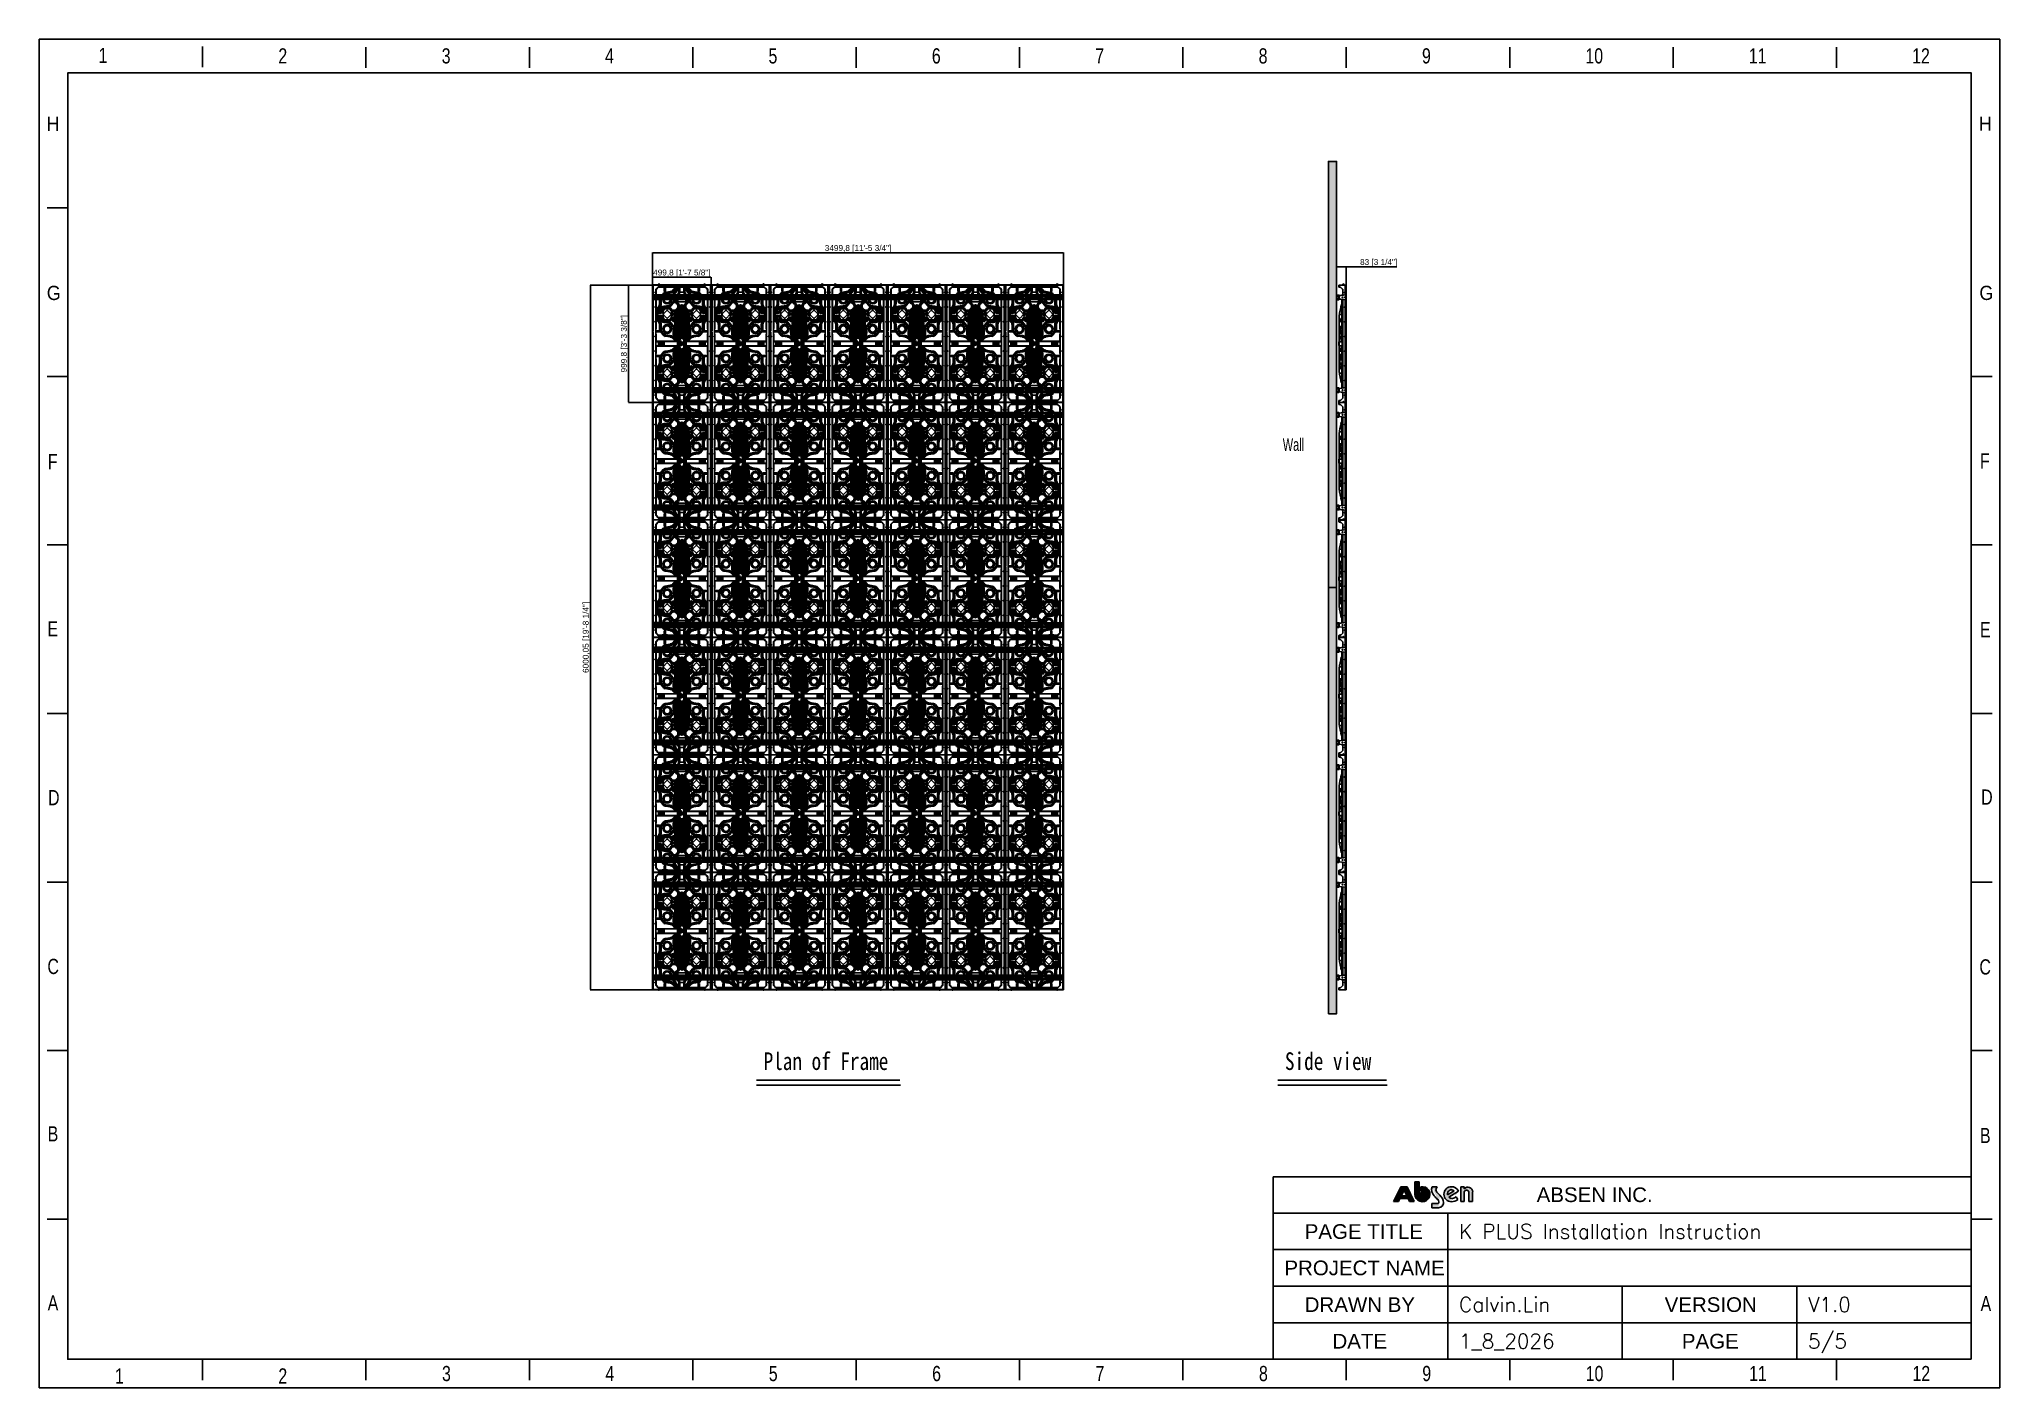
# Model space of a CAD drawing. Header units: millimetres. Extents: x -1070 to 42146, y 1440 to 12921.
# Drawn here: x 25455 to 42146, y 1440 to 12921 of the extents above; entities that cross this region are included whole.
import ezdxf

# ---------------------------------------------------------------- set-up
doc = ezdxf.new("R2010")
doc.units = ezdxf.units.MM
doc.linetypes.add('HIDDEN', pattern=[0.2, 0.1, -0.1])
for name, color, linetype in [('02___PRT_ALL_AXES', 7, 'Continuous'), ('08__PRT_ALLDAORU', 7, 'Continuous'), ('1_17_1', 7, 'Continuous'), ('30303M0020012R002实线CONTINUOUS', 7, 'Continuous'), ('DIM', 4, 'Continuous'), ('DINGWEIZHU实线CONTINUOUS', 7, 'Continuous'), ('DW-PLUS-PCB实线CONTINUOUS', 7, 'Continuous'), ('DW-PLUS-PEIDIANHE实线CONTINUOUS', 7, 'Continuous'), ('DW-PLUS-XIANGTI实线CONTINUOUS', 7, 'Continuous'), ('DW-PLUS-XIANGTI隐藏线HIDDEN', 7, 'Continuous'), ('HOLDER-001实线CONTINUOUS', 7, 'Continuous'), ('M5-SCREW-DINGWEI实线CONTINUOUS', 7, 'Continuous'), ('MOUZU_COVER_114实线CONTINUOUS', 7, 'Continuous'), ('MOUZU_COVER实线CONTINUOUS', 7, 'Continuous'), ('PAPER', 7, 'Continuous'), ('POWER-M_2实线CONTINUOUS', 7, 'Continuous'), ('POWER-Z实线CONTINUOUS', 7, 'Continuous'), ('PRODUCT_162350_2_1实线CONTINUOUS', 7, 'Continuous'), ('PUB_DIM', 3, 'Continuous'), ('PUB_TEXT', 7, 'Continuous'), ('SCREW-LOCKER实线CONTINUOUS', 7, 'Continuous'), ('SOLID_GEOM_3', 7, 'Continuous'), ('图框', 7, 'Continuous'), ('文本层', 3, 'Continuous')]:
    doc.layers.add(name, color=color, linetype=linetype)
doc.styles.add('CKSTANDARD', font='arial.ttf')
doc.styles.add('Roamns', font='romans.shx')
doc.styles.get("Standard").update_dxf_attribs({"font": 'arial.ttf'})
doc.styles.add('WT标注', font='hzasc.shx', dxfattribs={"width": 0.65, "bigfont": 'hztxt.shx'})
doc.styles.add('黑体', font='simhei.ttf')
doc.dimstyles.new('ISO-25', dxfattribs={"dimtxt": 50, "dimasz": 2.5, "dimexe": 1.25, "dimexo": 0.625, "dimtad": 1, "dimtxsty": 'Standard', "dimcen": 2.5, "dimadec": 0, "dimazin": 0, "dimtfac": 1, "dimtmove": 0, "dimatfit": 3, "dimfxl": 1, "dimarcsym": 0})

msp = doc.modelspace()

# ---------------------------------------------------------------- texts
at = {"layer": 'PAPER', "color": 0, "lineweight": -3, "style": 'WT标注', "width": 0.65}
msp.add_text('Wall', height=106.9755, dxfattribs=at).set_placement((36042.029, 9416.102))
at = {"layer": 'PUB_TEXT', "lineweight": -3, "style": '黑体', "width": 0.8}
for s, p in [('Plan of Frame ', (31622.214, 4145.49)), ('Side view', (36060.463, 4145.49))]:
    msp.add_text(s, height=150, dxfattribs=at).set_placement(p)

# ---------------------------------------------------------------- blocks, each defined once
blk = doc.blocks.new('A$C7F980674')
at = {"layer": 'DIM'}
h = blk.add_hatch(color=0, dxfattribs=at)
h.paths.add_polyline_path([(0, 14.4), (17.5, 49.1), (32.4, 49.1), (48.6, 14.4), (37.9, 14.4), (34.5, 21.5), (15.2, 21.5), (11.8, 14.4)])
h.paths.add_polyline_path([(24.9, 41.7), (18.4, 28.2), (31.3, 28.2)], flags=16)
h = blk.add_hatch(color=0, dxfattribs=at)
edge = h.paths.add_edge_path()
edge.add_arc((102.7, 13.9), 4.01, 268.9922, 361.5919)
edge.add_arc((99.2, 13.9), 7.59, 1.2701, 51.0785)
edge.add_arc((307.9, 226.7), 290.6, 223.1995, 225.4213, ccw=False)
edge.add_arc((110, 42.4), 20.2, 160.183, 226.2535, ccw=False)
edge.add_line((91, 49.3), (102.8, 49.3))
edge.add_arc((108.3, 42.8), 8.43, 130.3455, 201.7414)
edge.add_arc((128.4, 54.8), 31.8, 208.35, 232.647)
edge.add_arc((94.7, 12), 22.7, 1.6073, 50.5833, ccw=False)
edge.add_arc((105.8, 11.6), 11.6, -89.3538, 5.2245, ccw=False)
edge.add_line((106, 0), (89.9, 0))
edge.add_line((89.9, 0), (89.9, 9.9))
edge.add_line((89.9, 9.9), (102.7, 9.9))
edge = h.paths.add_edge_path()
edge.add_arc((171.8, 36), 5.59, 4.2423, 157.3807)
edge.add_line((166.6, 38.1), (166.6, 14.7))
edge.add_line((166.6, 14.7), (158.3, 14.7))
edge.add_line((158.3, 14.7), (158.3, 49))
edge.add_line((158.3, 49), (166.6, 49))
edge.add_line((166.6, 49), (166.6, 44.5))
edge.add_arc((175.1, 37.2), 11.2, 0.8903, 139.1292, ccw=False)
edge.add_line((186.2, 37.4), (186.2, 14.6))
edge.add_line((186.2, 14.6), (177.3, 14.6))
edge.add_line((177.3, 14.6), (177.3, 36.4))
edge = h.paths.add_edge_path(flags=16)
edge.add_arc((136.4, 32.8), 9.44, 49.484, 192.8466)
edge.add_line((127.2, 30.7), (142.6, 40))
edge = h.paths.add_edge_path()
edge.add_arc((138.3, 35.1), 13, 229.4307, 313.9876)
edge.add_line((147.3, 25.7), (151.6, 19.1))
edge.add_arc((136.9, 38.4), 24.3, 268.4243, 307.2636, ccw=False)
edge.add_arc((136.2, 31.8), 17.7, 90, 270, ccw=False)
edge.add_arc((137, 31.5), 17.9, 25.5591, 92.5335, ccw=False)
edge.add_line((153.1, 39.3), (129.9, 25.2))
at = {"layer": '图框'}
h = blk.add_hatch(color=30, dxfattribs=at)
edge = h.paths.add_edge_path(flags=0)
edge.add_line((64.3, 49.2), (64.3, 38.8))
edge.add_arc((68.1, 31.9), 7.85, -180, 118.4785, ccw=False)
edge.add_line((60.2, 31.9), (60.2, 60.6))
edge.add_line((60.2, 60.6), (50.4, 60.6))
edge.add_line((50.4, 60.6), (50.4, 31.9))
edge.add_arc((68.1, 31.9), 17.7, 180, 462.2223)
at = {"layer": '图框', "color": 7, "linetype": 'Continuous'}
for p, q in [((0, 14.4), (17.5, 49.1)), ((17.5, 49.1), (32.4, 49.1)), ((32.4, 49.1), (48.6, 14.4)), ((91, 49.3), (102.8, 49.3)), ((158.3, 49), (166.6, 49)), ((158.3, 14.7), (158.3, 49)), ((166.6, 49), (166.6, 44.5)), ((11.8, 14.4), (0, 14.4)), ((15.2, 21.5), (11.8, 14.4)), ((34.5, 21.5), (15.2, 21.5)), ((24.9, 41.7), (18.4, 28.2)), ((18.4, 28.2), (31.3, 28.2)), ((31.3, 28.2), (24.9, 41.7)), ((37.9, 14.4), (34.5, 21.5)), ((48.6, 14.4), (37.9, 14.4)), ((89.9, 9.9), (102.7, 9.9)), ((89.9, 0), (89.9, 9.9)), ((106, 0), (89.9, 0)), ((127.2, 30.7), (142.6, 40)), ((153.1, 39.3), (129.9, 25.2)), ((147.3, 25.7), (151.6, 19.1)), ((166.6, 14.7), (158.3, 14.7)), ((166.6, 38.1), (166.6, 14.7)), ((177.3, 14.6), (177.3, 36.4)), ((186.2, 14.6), (177.3, 14.6)), ((186.2, 37.4), (186.2, 14.6))]:
    blk.add_line(p, q, dxfattribs=at)
at = {"layer": '图框', "color": 30}
for p, q in [((60.2, 60.6), (50.4, 60.6)), ((50.4, 60.6), (50.4, 31.9)), ((60.2, 31.9), (60.2, 60.6)), ((64.3, 49.2), (64.3, 38.8))]:
    blk.add_line(p, q, dxfattribs=at)
at = {"layer": '图框', "color": 30, "linetype": 'Continuous'}
for p, q in [((50.4, 60.6), (60.2, 60.6)), ((50.4, 31.9), (50.4, 60.6)), ((60.2, 60.6), (60.2, 31.9)), ((64.3, 38.8), (64.3, 49.2))]:
    blk.add_line(p, q, dxfattribs=at)
at = {"layer": '图框', "color": 30}
for radius, end in [(17.7, 102.2223), (7.85, 118.4785)]:
    blk.add_arc((68.1, 31.9), radius, 180, end, dxfattribs=at)
at = {"layer": '图框', "color": 30, "linetype": 'Continuous'}
for radius, end in [(17.7, 102.2223), (7.85, 118.4785)]:
    blk.add_arc((68.1, 31.9), radius, 180, end, dxfattribs=at)
at = {"layer": '图框', "color": 7, "linetype": 'Continuous'}
for centre, radius, start, end in [((110, 42.4), 20.2, 160.183, 226.2535), ((108.3, 42.8), 8.43, 130.3455, 201.7414), ((136.2, 31.8), 17.7, 90, 270), ((137, 31.5), 17.9, 25.5591, 92.5335), ((175.1, 37.2), 11.2, 0.8903, 139.1292), ((307.9, 226.7), 290.6, 223.1995, 225.4213), ((128.4, 54.8), 31.8, 208.35, 232.647), ((102.7, 13.9), 4.01, 268.9922, 1.5919), ((99.2, 13.9), 7.59, 1.2701, 51.0785), ((105.8, 11.6), 11.6, 270.6462, 5.2245), ((94.7, 12), 22.7, 1.6073, 50.5833), ((136.4, 32.8), 9.44, 49.484, 192.8466), ((138.3, 35.1), 13, 229.4307, 313.9876), ((136.9, 38.4), 24.3, 268.4243, 307.2636), ((171.8, 36), 5.59, 4.2423, 157.3807)]:
    blk.add_arc(centre, radius, start, end, dxfattribs=at)
blk = doc.blocks.new('standard template')
for p, q in [((3074, 30739), (3074, 30336)), ((6246, 30728), (6246, 30325)), ((9418, 30728), (9418, 30325)), ((12589, 30728), (12589, 30325)), ((15761, 30728), (15761, 30325)), ((18933, 30728), (18933, 30325)), ((22104, 30728), (22104, 30325)), ((25276, 30728), (25276, 30325)), ((28448, 30728), (28448, 30325)), ((31619, 30728), (31619, 30325)), ((34791, 30728), (34791, 30325)), ((456, 27607), (54, 27607)), ((456, 24334), (54, 24334)), ((37812, 24334), (37409, 24334)), ((456, 21062), (54, 21062)), ((37812, 21062), (37409, 21062)), ((456, 17790), (54, 17790)), ((37812, 17790), (37409, 17790)), ((456, 14517), (54, 14517)), ((37812, 14517), (37409, 14517)), ((456, 11245), (54, 11245)), ((37812, 11245), (37409, 11245)), ((456, 10901), (456, 8211)), ((456, 8211), (456, 10446)), ((456, 6313), (456, 10291)), ((23857, 8796), (37409, 8796)), ((23857, 8093), (37409, 8093)), ((27246, 8093), (27246, 5254)), ((456, 7973), (54, 7973)), ((456, 7944), (456, 5254)), ((37812, 7973), (37409, 7973)), ((23857, 7383), (37409, 7383)), ((23857, 6674), (37409, 6674)), ((30633, 6674), (30633, 5254)), ((34021, 6674), (34021, 5254)), ((23857, 5964), (37409, 5964)), ((456, 5254), (37409, 5254)), ((3074, 5254), (3074, 4851)), ((6246, 4851), (6246, 5254)), ((9418, 4851), (9418, 5254)), ((12589, 4851), (12589, 5254)), ((15761, 4851), (15761, 5254)), ((18933, 4851), (18933, 5254)), ((22104, 4851), (22104, 5254)), ((25276, 4851), (25276, 5254)), ((28448, 4851), (28448, 5254)), ((31619, 4851), (31619, 5254)), ((34791, 4851), (34791, 5254))]:
    blk.add_line(p, q)
at = {"color": 7}
for p, q in [((23857, 8796), (23857, 5964)), ((28856, 8796), (31734, 8796)), ((23857, 5964), (23857, 5254))]:
    blk.add_line(p, q, dxfattribs=at)
blk.add_lwpolyline([(37963, 4700), (-97, 4700), (-97, 30879), (37963, 30879)], close=True)
for points in [[(456, 6674), (456, 5964), (456, 5254), (456, 30226), (37409, 30226), (37409, 5254)], [(456, 9631), (456, 8921), (456, 8211)]]:
    blk.add_lwpolyline(points, dxfattribs=at)
at = {"color": 0, "xscale": 8.255519999999997, "yscale": 8.255519999999997, "zscale": 8.255519999999997}
blk.add_blockref('A$C7F980674', (26192, 8195), dxfattribs=at)
at = {"style": 'CKSTANDARD'}
for s, height, width, p in [('1', 295, 0.75, (1055, 30416)), ('2', 295, 0.75, (4545, 30408)), ('3', 295, 0.75, (7716, 30408)), ('4', 295, 0.75, (10888, 30408)), ('5', 295, 0.75, (14060, 30408)), ('6', 295, 0.75, (17231, 30408)), ('7', 295, 0.75, (20403, 30408)), ('8', 295, 0.75, (23575, 30408)), ('9', 295, 0.75, (26746, 30408)), ('10', 294.8, 0.75, (29918, 30408)), ('11', 294.8, 0.75, (33090, 30408)), ('12', 294.8, 0.75, (36261, 30408)), ('H', 276, 0.9, (47, 29097)), ('H', 276, 0.9, (37555, 29102)), ('G', 276, 0.9, (50, 25816)), ('G', 276, 0.9, (37567, 25817)), ('F', 295, 0.75, (37578, 22543)), ('F', 295, 0.75, (69, 22532)), ('E', 295, 0.75, (62, 19285)), ('E', 295, 0.75, (37578, 19270)), ('D', 295, 0.75, (74, 16009)), ('D', 295, 0.75, (37601, 16020)), ('C', 295, 0.75, (62, 12732)), ('C', 295, 0.75, (37567, 12723)), ('B', 295, 0.75, (67, 9483)), ('B', 295, 0.75, (37578, 9450)), ('A', 295, 0.75, (67, 6202)), ('A', 295, 0.75, (37590, 6188)), ('1', 295, 0.75, (1373, 4783)), ('2', 295, 0.75, (4545, 4783)), ('3', 295, 0.75, (7722, 4830)), ('4', 295, 0.75, (10894, 4830)), ('5', 295, 0.75, (14066, 4830)), ('6', 295, 0.75, (17237, 4830)), ('7', 295, 0.75, (20409, 4830)), ('8', 295, 0.75, (23581, 4830)), ('9', 295, 0.75, (26752, 4830)), ('10', 294.8, 0.75, (29924, 4830)), ('11', 294.8, 0.75, (33096, 4830)), ('12', 294.8, 0.75, (36267, 4830))]:
    blk.add_text(s, height=height, dxfattribs=dict(at, width=width)).set_placement(p)
at = {"char_height": 284.52, "attachment_point": 1, "style": 'Roamns'}
for s, insert, width in [('{\\fArial|b0|i0|c0|p34;ABSEN INC.}', (28972, 8590), 3912.01), ('{\\fArial|b0|i0|c0|p34;PAGE TITLE}', (24469, 7876), 3912.01), ('{\\fArial|b0|i0|c0|p34;PROJECT NAME}', (24075, 7170), 3305.73), ('{\\fArial|b0|i0|c0|p34;DRAWN BY}', (24469, 6457), 3912.01), ('{\\fArial|b0|i0|c0|p34;VERSION}', (31457, 6457), 3912.01), ('{\\fArial|b0|i0|c0|p34;DATE}', (25008, 5747), 3912.01), ('{\\fArial|b0|i0|c0|p34;PAGE}', (31791, 5747), 3912.01)]:
    blk.add_mtext(s, dxfattribs=dict(at, insert=insert, width=width))
at = {"style": 'Roamns'}
for tag, p in [('PAGE_NAME', (27466, 7594)), ('PROJECT_NAME', (27466, 6884)), ('DRAWN_NAME', (27466, 6174)), ('VERSION', (34241, 6174)), ('SELECT_DATA', (27466, 5464)), ('PAGE_NUMBER', (34241, 5464))]:
    blk.add_attdef(tag, p, '', height=285, dxfattribs=at)
blk = doc.blocks.new('背条')
at = {"color": 7, "linetype": 'Continuous'}
for p, q in [((-20, 20), (-20, 20)), ((-20, 20), (-20, 15)), ((-20, 20), (-20, 15)), ((-20, 15), (-20, 15)), ((-20, 14), (-20, 14)), ((-20, 14), (-20, 7)), ((-20, 14), (-20, 8)), ((-20, 7), (-20, 8)), ((-20, 7), (-20, 6)), ((-20, 7), (-20, 1)), ((-20, 6), (-20, 1)), ((-20, 1), (-20, 1)), ((-16, 21), (-19, 21)), ((-19, 20), (-19, 21)), ((-16, 20), (-19, 20)), ((-19, 0), (19, 0)), ((-19, 0), (19, 0)), ((-19, 0), (-19, 0)), ((-18, 19), (-16, 19)), ((-18, 19), (-16, 19)), ((-18, 19), (-18, 19)), ((-18, 18), (-18, 18)), ((-18, 13), (-18, 18)), ((-18, 13), (-18, 18)), ((-18, 13), (-18, 13)), ((-11, 12), (-18, 12)), ((-11, 12), (-18, 12)), ((-18, 12), (-18, 12)), ((-12, 11), (-18, 11)), ((-18, 4), (-18, 11)), ((-12, 3), (-17, 3)), ((-16, 20), (-16, 21)), ((-16, 20), (-15, 20)), ((-16, 19), (-16, 20)), ((-16, 19), (-15, 19)), ((-16, 19), (-16, 19)), ((-15, 19), (-15, 20)), ((-12, 4), (-12, 11)), ((-11, 12), (-11, 12)), ((-11, 4), (-11, 12)), ((-11, 4), (-11, 12)), ((-11, 12), (-11, 12)), ((-11, 4), (-11, 4)), ((10, 3), (-10, 3)), ((10, 3), (-10, 3)), ((-10, 3), (-10, 3)), ((10, 3), (10, 3)), ((11, 12), (11, 12)), ((11, 12), (11, 4)), ((11, 12), (11, 4)), ((11, 12), (11, 12)), ((18, 12), (11, 12)), ((18, 12), (11, 12)), ((11, 4), (11, 4)), ((12, 11), (12, 4)), ((18, 11), (12, 11)), ((17, 3), (12, 3)), ((15, 20), (15, 19)), ((16, 20), (15, 20)), ((16, 19), (15, 19)), ((16, 20), (16, 21)), ((19, 21), (16, 21)), ((16, 20), (16, 19)), ((19, 20), (16, 20)), ((16, 19), (16, 19)), ((16, 19), (18, 19)), ((16, 19), (18, 19)), ((18, 19), (18, 19)), ((18, 18), (18, 13)), ((18, 18), (18, 13)), ((18, 18), (18, 18)), ((18, 13), (18, 13)), ((18, 12), (18, 12)), ((18, 11), (18, 4)), ((19, 20), (19, 21)), ((19, 0), (19, 0)), ((20, 15), (20, 20)), ((20, 15), (20, 20)), ((20, 20), (20, 20)), ((20, 15), (20, 15)), ((20, 8), (20, 14)), ((20, 7), (20, 14)), ((20, 14), (20, 14)), ((20, 8), (20, 7)), ((20, 1), (20, 7)), ((20, 6), (20, 7)), ((20, 1), (20, 6)), ((20, 1), (20, 1))]:
    blk.add_line(p, q, dxfattribs=at)
for centre, radius, start, end in [((-19, 20), 0.5, 90, 180), ((-19, 20), 0.2, 90, 180), ((-20, 15), 0.2, 315, 45), ((-20, 7), 0.2, 315, 45), ((-19, 1), 0.5, 180, 270), ((-19, 1), 0.2, 180, 270), ((-18, 18), 0.8, 90, 180), ((-18, 18), 0.5, 90, 180), ((-18, 13), 0.8, 180, 270), ((-18, 13), 0.5, 180, 270), ((-18, 11), 0.5, 90, 180), ((-17, 4), 1, 180, 270), ((-16, 20), 0.5, 0, 90), ((-16, 20), 0.2, 0, 90), ((-16, 19), 0.5, 270, 0), ((-16, 19), 0.2, 270, 0), ((-12, 11), 0.5, 0, 90), ((-12, 4), 0.5, 270, 0), ((-11, 12), 0.5, 0, 90), ((-11, 12), 0.2, 0, 90), ((-10, 4), 0.8, 180, 270), ((-10, 4), 0.5, 180, 270), ((10, 4), 0.8, 270, 0), ((10, 4), 0.5, 270, 0), ((11, 12), 0.5, 90, 180), ((11, 12), 0.2, 90, 180), ((12, 11), 0.5, 90, 180), ((12, 4), 0.5, 180, 270), ((16, 20), 0.5, 90, 180), ((16, 19), 0.5, 180, 270), ((16, 20), 0.2, 90, 180), ((16, 19), 0.2, 180, 270), ((17, 4), 1, 270, 0), ((18, 18), 0.8, 0, 90), ((18, 18), 0.5, 0, 90), ((18, 13), 0.8, 270, 0), ((18, 13), 0.5, 270, 0), ((18, 11), 0.5, 0, 90), ((19, 20), 0.5, 0, 90), ((19, 20), 0.2, 0, 90), ((19, 1), 0.5, 270, 0), ((19, 1), 0.2, 270, 0), ((20, 15), 0.2, 135, 225), ((20, 7), 0.2, 135, 225)]:
    blk.add_arc(centre, radius, start, end, dxfattribs=at)
blk = doc.blocks.new('dftreythfdgfdg')
h = blk.add_hatch()
h.set_pattern_fill('AR-CONC', color=251, scale=0.5)
h.set_pattern_definition([(50, (-22015.72, 123371.82), (91.092334, -7.969543), [9.525, -104.775]), (355, (-22015.72, 123371.82), (-17.62171, 95.52842), [7.62, -83.82029]), (100.451445, (-22008.13, 123371.156), (73.470624, 87.558876), [8.095004, -89.04512]), (46.1842, (-22015.72, 123397.22), (135.53952, -21.02116), [14.2875, -157.1625]), (96.63556, (-22004.42, 123395.47), (118.70207, 123.71306), [12.14251, -133.5678]), (351.18415, (-22015.72, 123397.22), (118.70207, 123.71306), [11.42998, -125.72987]), (21, (-22003.02, 123390.87), (75.807196, -51.1326), [9.525, -104.775]), (326, (-22003.02, 123390.87), (30.901014, 92.09398), [7.62, -83.82]), (71.451445, (-21996.7, 123386.61), (106.70821, 40.961384), [8.095004, -89.04497]), (37.5, (-22015.717, 123371.82), (1.544302, 42.2775194), [0, -82.804, 0, -85.09, 0, -84.1375]), (7.5, (-22015.717, 123371.82), (33.409831, 50.090287), [0, -48.514, 0, -80.899, 0, -32.0675]), (327.5, (-22044.038, 123371.82), (67.795298, -2.864372), [0, -31.75, 0, -99.06, 0, -131.445]), (317.5, (-22056.74, 123371.82), (74.06459, 12.713246), [0, -41.275, 0, -65.786, 0, -93.345])])
h.paths.add_polyline_path([(300, 0), (3928, 0), (3928, -69), (300, -69)])
at = {"color": 251}
blk.add_lwpolyline([(300, 0), (3928, 0), (3928, -69), (300, -69)], close=True, dxfattribs=at)
blk = doc.blocks.new('dfg435rdfds')
at = {"color": 7, "linetype": 'Continuous'}
for p, q in [((498, 0), (-498, 0)), ((498, -9), (498, 0)), ((498, 0), (498, 0)), ((-498, -30), (-498, 0)), ((-498, -39), (-498, 0)), ((-498, -9), (-498, 0)), ((-498, 0), (-498, 0)), ((498, -4), (-498, -4)), ((498, -4), (-498, -4)), ((-498, -4), (-498, -4)), ((-498, -9), (498, -9)), ((498, -9), (-498, -9)), ((498, -9), (-498, -9)), ((-498, -30), (-498, -9)), ((-498, -9), (-498, -9)), ((498, -29), (-498, -29)), ((-498, -39), (-498, -30)), ((498, -30), (-498, -30)), ((-498, -40), (-498, -30)), ((-498, -30), (-498, -30)), ((498, -31), (-498, -31)), ((498, -35), (-498, -35)), ((-498, -35), (-498, -35)), ((498, -36), (-498, -36)), ((498, -39), (-498, -39)), ((-498, -39), (-498, -40)), ((498, -40), (-498, -40)), ((-480, -15), (-490, -15)), ((-490, -24), (-480, -24)), ((-10, -15), (-20, -15)), ((-20, -24), (-10, -24)), ((20, -15), (10, -15)), ((10, -24), (20, -24)), ((490, -15), (480, -15)), ((480, -24), (490, -24)), ((498, 0), (498, -9)), ((498, -30), (498, 0)), ((498, -39), (498, 0)), ((498, -4), (498, -4)), ((498, -9), (498, -39)), ((498, -30), (498, -9)), ((498, -9), (498, -9)), ((498, -39), (498, -30)), ((498, -40), (498, -30)), ((498, -30), (498, -30)), ((498, -35), (498, -35)), ((498, -39), (498, -40))]:
    blk.add_line(p, q, dxfattribs=at)
for centre, radius, start, end in [((-490, -20), 4.75, 90, 270), ((-480, -20), 4.75, 270, 90), ((-388, -20), 6, 90, 270), ((-363, -20), 6, 270, 90), ((-330, -20), 6, 90, 270), ((-305, -20), 6, 270, 90), ((-196, -20), 6, 90, 270), ((-171, -20), 6, 270, 90), ((-138, -20), 6, 90, 270), ((-113, -20), 6, 270, 90), ((-20, -20), 4.75, 90, 270), ((-10, -20), 4.75, 270, 90), ((10, -20), 4.75, 90, 270), ((20, -20), 4.75, 270, 90), ((112, -20), 6, 90, 270), ((137, -20), 6, 270, 90), ((170, -20), 6, 90, 270), ((195, -20), 6, 270, 90), ((304, -20), 6, 90, 270), ((329, -20), 6, 270, 90), ((362, -20), 6, 90, 270), ((387, -20), 6, 270, 90), ((480, -20), 4.75, 90, 270), ((490, -20), 4.75, 270, 90)]:
    blk.add_arc(centre, radius, start, end, dxfattribs=at)
at = {"layer": '02___PRT_ALL_AXES', "color": 7, "linetype": 'Continuous'}
for p, q in [((-378, -14), (-388, -14)), ((-388, -26), (-378, -26)), ((-363, -14), (-373, -14)), ((-373, -26), (-363, -26)), ((-320, -14), (-330, -14)), ((-330, -26), (-320, -26)), ((-305, -14), (-315, -14)), ((-315, -26), (-305, -26)), ((-186, -14), (-196, -14)), ((-196, -26), (-186, -26)), ((-171, -14), (-181, -14)), ((-181, -26), (-171, -26)), ((-128, -14), (-138, -14)), ((-138, -26), (-128, -26)), ((-113, -14), (-123, -14)), ((-123, -26), (-113, -26)), ((122, -14), (112, -14)), ((112, -26), (122, -26)), ((137, -14), (127, -14)), ((127, -26), (137, -26)), ((180, -14), (170, -14)), ((170, -26), (180, -26)), ((195, -14), (185, -14)), ((185, -26), (195, -26)), ((314, -14), (304, -14)), ((304, -26), (314, -26)), ((329, -14), (319, -14)), ((319, -26), (329, -26)), ((372, -14), (362, -14)), ((362, -26), (372, -26)), ((387, -14), (377, -14)), ((377, -26), (387, -26))]:
    blk.add_line(p, q, dxfattribs=at)
for centre, start, end in [((-375, -20), 67.3801, 112.6199), ((-375, -20), 247.3801, 292.6199), ((-317, -20), 67.3801, 112.6199), ((-317, -20), 247.3801, 292.6199), ((-183, -20), 67.3801, 112.6199), ((-183, -20), 247.3801, 292.6199), ((-125, -20), 67.3801, 112.6199), ((-125, -20), 247.3801, 292.6199), ((125, -20), 67.3801, 112.6199), ((125, -20), 247.3801, 292.6199), ((183, -20), 67.3801, 112.6199), ((183, -20), 247.3801, 292.6199), ((317, -20), 67.3801, 112.6199), ((317, -20), 247.3801, 292.6199), ((375, -20), 67.3801, 112.6199), ((375, -20), 247.3801, 292.6199)]:
    blk.add_arc(centre, 6.5, start, end, dxfattribs=at)
blk = doc.blocks.new('HJRTY45UYJDFGD')
at = {"layer": '08__PRT_ALLDAORU', "color": 251}
for centre in [(-10, 573), (6, 573)]:
    blk.add_circle(centre, 1.5, dxfattribs=at)
for points in [[(-10, 572), (-10, 572), (-10, 572), (-10, 572), (-11, 572), (-11, 573), (-11, 573), (-11, 574), (-10, 574), (-10, 574), (-10, 574), (-10, 574)], [(-10, 574), (-9, 574), (-9, 574), (-9, 574), (-8, 574), (-8, 573), (-8, 573), (-8, 572), (-9, 572), (-9, 572), (-9, 572), (-10, 572)], [(6, 572), (5, 572), (5, 572), (5, 572), (4, 572), (4, 573), (4, 573), (4, 574), (5, 574), (5, 574), (5, 574), (6, 574)], [(6, 574), (6, 574), (6, 574), (6, 574), (7, 574), (7, 573), (7, 573), (7, 572), (6, 572), (6, 572), (6, 572), (6, 572)]]:
    blk.add_open_spline(points, degree=3, knots=[0, 0, 0, 0, 0.111624, 0.22259, 0.332354, 0.443229, 0.554204, 0.665093, 0.775719, 0.887837, 1, 1, 1, 1], dxfattribs=at)
at = {"layer": '30303M0020012R002实线CONTINUOUS', "color": 251}
for centre, radius in [((-238, 937), 2), ((-238, 937), 1.5), ((-238, 937), 1), ((-238, 937), 0.8), ((238, 937), 2), ((238, 937), 1.5), ((238, 937), 1), ((238, 937), 0.8), ((-238, 812), 2), ((-238, 812), 1.5), ((-238, 687), 2), ((-238, 687), 1.5), ((-238, 812), 1), ((-238, 812), 0.8), ((-238, 687), 1), ((-238, 687), 0.8), ((238, 812), 2), ((238, 687), 2), ((238, 812), 1.5), ((238, 812), 1), ((238, 812), 0.8), ((238, 687), 1.5), ((238, 687), 1), ((238, 687), 0.8), ((-238, 562), 2), ((-238, 562), 1.5), ((-238, 562), 1), ((-238, 562), 0.8), ((238, 562), 2), ((238, 562), 1.5), ((238, 562), 1), ((238, 562), 0.8), ((-238, 437), 2), ((-238, 437), 1.5), ((-238, 437), 1), ((-238, 437), 0.8), ((-238, 312), 2), ((-238, 312), 1.5), ((-238, 187), 2), ((-238, 187), 1.5), ((-238, 312), 1), ((-238, 312), 0.8), ((-238, 187), 1), ((-238, 187), 0.8), ((238, 187), 2), ((238, 187), 1.5), ((238, 187), 1), ((238, 187), 0.8), ((-238, 62), 2), ((-238, 62), 1.5), ((-238, 62), 1), ((-238, 62), 0.8), ((238, 62), 2), ((238, 62), 1.5), ((238, 62), 1), ((238, 62), 0.8)]:
    blk.add_circle(centre, radius, dxfattribs=at)
at = {"layer": 'DINGWEIZHU实线CONTINUOUS', "color": 251}
for p, q in [((-197, 1009), (-200, 1003)), ((-200, 1003), (-200, 1000)), ((-200, 1003), (-197, 1003)), ((-197, 1009), (-193, 1009)), ((-193, 1009), (-190, 1003)), ((-193, 1003), (-190, 1003)), ((-190, 1003), (-190, 1000)), ((193, 1009), (190, 1003)), ((190, 1003), (190, 1000)), ((190, 1003), (193, 1003)), ((193, 1009), (197, 1009)), ((197, 1009), (200, 1003)), ((197, 1003), (200, 1003)), ((200, 1003), (200, 1000))]:
    blk.add_line(p, q, dxfattribs=at)
for centre in [(-195, 1003), (195, 1003)]:
    blk.add_circle(centre, 1.75, dxfattribs=at)
at = {"layer": 'DW-PLUS-PCB实线CONTINUOUS', "color": 251}
for p, q in [((-250, 999), (-250, 1000)), ((-250, 1000), (-249, 1000)), ((249, 1000), (250, 1000)), ((250, 1000), (250, 999)), ((190, 718), (191, 716)), ((191, 716), (190, 716)), ((190, 218), (191, 216)), ((191, 216), (190, 216)), ((-250, 0), (-250, 1)), ((-249, 0), (-250, 0)), ((250, 0), (249, 0)), ((250, 1), (250, 0))]:
    blk.add_line(p, q, dxfattribs=at)
for centre, radius in [((238, 437), 0.7), ((238, 437), 0.5), ((238, 312), 0.7), ((238, 312), 0.5)]:
    blk.add_circle(centre, radius, dxfattribs=at)
at = {"layer": 'DW-PLUS-PEIDIANHE实线CONTINUOUS', "color": 251}
for p, q in [((-70, 709), (-76, 707)), ((-76, 693), (-76, 693)), ((-72, 707), (-72, 707)), ((-63, 690), (-68, 692)), ((-63, 689), (-68, 691)), ((-63, 710), (-66, 710)), ((-63, 710), (-65, 709)), ((-63, 710), (-63, 710)), ((-63, 689), (-63, 690)), ((-62, 710), (-62, 690)), ((-62, 710), (-60, 710)), ((-62, 690), (-60, 690)), ((-60, 715), (-60, 750)), ((-60, 750), (-59, 750)), ((-60, 715), (-60, 715)), ((-60, 710), (-60, 690)), ((-60, 648), (-60, 685)), ((-60, 685), (-60, 684)), ((-59, 710), (-59, 591)), ((-59, 710), (-49, 710)), ((-58, 710), (-58, 591)), ((-52, 750), (-52, 590)), ((-52, 750), (-52, 590)), ((-49, 577), (-49, 767)), ((-49, 710), (-46, 710)), ((-48, 575), (-48, 769)), ((-47, 773), (-47, 573)), ((-46, 773), (-46, 572)), ((-46, 710), (-44, 710)), ((-44, 569), (-44, 778)), ((-44, 710), (-41, 710)), ((-43, 568), (-43, 779)), ((-42, 781), (-42, 566)), ((-41, 781), (-41, 566)), ((-41, 710), (-39, 710)), ((-39, 563), (-39, 784)), ((-39, 710), (-36, 710)), ((-38, 562), (-38, 785)), ((-37, 787), (-37, 561)), ((-36, 787), (-36, 561)), ((-36, 710), (-34, 710)), ((-34, 558), (-34, 789)), ((-34, 710), (-31, 710)), ((-33, 557), (-33, 790)), ((-32, 791), (-32, 555)), ((-31, 791), (-31, 555)), ((-31, 710), (-29, 710)), ((-29, 552), (-29, 793)), ((-29, 710), (-26, 710)), ((-28, 551), (-28, 794)), ((-27, 795), (-27, 205)), ((-26, 794), (-26, 205)), ((-26, 710), (-24, 710)), ((-24, 204), (-24, 796)), ((-24, 710), (-21, 710)), ((-23, 203), (-23, 797)), ((-22, 797), (-22, 203)), ((-21, 797), (-21, 203)), ((-21, 710), (-19, 710)), ((-19, 202), (-19, 798)), ((-19, 710), (-16, 710)), ((-18, 201), (-18, 799)), ((-17, 799), (-17, 538)), ((-16, 799), (-16, 539)), ((-16, 710), (-14, 710)), ((-14, 543), (-14, 800)), ((-14, 710), (-11, 710)), ((-13, 543), (-13, 800)), ((-12, 818), (-11, 818)), ((-12, 801), (-12, 544)), ((-11, 800), (-11, 545)), ((-11, 710), (-9, 710)), ((-9, 637), (-9, 801)), ((-9, 710), (-6, 710)), ((-8, 638), (-8, 801)), ((-7, 802), (-7, 643)), ((-6, 801), (-6, 644)), ((-6, 710), (-4, 710)), ((-4, 646), (-4, 802)), ((-4, 710), (59, 710)), ((-3, 646), (-3, 802)), ((-2, 802), (-2, 647)), ((-1, 802), (-1, 647)), ((0, 809), (0, 810)), ((0, 802), (0, 802)), ((1, 647), (1, 802)), ((2, 647), (2, 802)), ((3, 802), (3, 646)), ((4, 802), (4, 646)), ((6, 644), (6, 801)), ((7, 643), (7, 802)), ((8, 801), (8, 638)), ((9, 801), (9, 637)), ((12, 818), (11, 818)), ((11, 545), (11, 800)), ((12, 544), (12, 801)), ((14, 542), (14, 800)), ((14, 542), (14, 800)), ((16, 539), (16, 799)), ((17, 538), (17, 799)), ((18, 799), (18, 201)), ((19, 798), (19, 202)), ((21, 203), (21, 797)), ((22, 203), (22, 797)), ((23, 797), (23, 203)), ((24, 796), (24, 204)), ((26, 205), (26, 794)), ((27, 205), (27, 795)), ((28, 794), (28, 551)), ((29, 793), (29, 552)), ((31, 555), (31, 791)), ((32, 555), (32, 791)), ((33, 790), (33, 557)), ((34, 789), (34, 558)), ((36, 561), (36, 787)), ((37, 561), (37, 787)), ((38, 785), (38, 562)), ((39, 784), (39, 563)), ((41, 566), (41, 781)), ((42, 566), (42, 781)), ((43, 779), (43, 568)), ((44, 778), (44, 569)), ((46, 572), (46, 773)), ((47, 573), (47, 773)), ((48, 769), (48, 575)), ((49, 767), (49, 577)), ((52, 750), (52, 590)), ((52, 750), (52, 590)), ((58, 710), (58, 591)), ((60, 750), (59, 750)), ((59, 710), (59, 591)), ((60, 715), (60, 750)), ((60, 715), (60, 715)), ((60, 690), (60, 710)), ((62, 710), (60, 710)), ((62, 690), (60, 690)), ((60, 648), (60, 685)), ((60, 684), (60, 685)), ((62, 702), (62, 710)), ((62, 690), (62, 701)), ((63, 710), (63, 710)), ((63, 710), (72, 707)), ((63, 710), (76, 707)), ((72, 693), (63, 690)), ((73, 692), (63, 689)), ((63, 689), (63, 690)), ((-60, 648), (-59, 647)), ((-60, 647), (-59, 647)), ((-59, 603), (-60, 603)), ((-59, 603), (-60, 602)), ((-60, 590), (-60, 602)), ((-60, 596), (-60, 598)), ((-60, 598), (-60, 596)), ((-60, 598), (-60, 598)), ((-60, 597), (-60, 596)), ((-60, 596), (-60, 597)), ((-60, 597), (-60, 597)), ((-60, 596), (-60, 596)), ((-60, 596), (-60, 596)), ((-60, 595), (-60, 595)), ((-60, 595), (-60, 595)), ((-60, 595), (-60, 595)), ((-60, 595), (-60, 595)), ((-60, 595), (-60, 595)), ((-60, 594), (-60, 594)), ((-60, 594), (-60, 594)), ((-60, 593), (-60, 593)), ((-60, 593), (-60, 593)), ((-60, 593), (-60, 593)), ((-60, 593), (-60, 593)), ((-60, 593), (-60, 593)), ((-60, 593), (-60, 593)), ((-60, 593), (-60, 593)), ((-60, 592), (-60, 592)), ((-60, 592), (-60, 592)), ((-60, 592), (-60, 592)), ((-60, 592), (-60, 592)), ((-60, 592), (-60, 592)), ((-59, 591), (-60, 590)), ((-60, 590), (-60, 591)), ((-60, 591), (-60, 591)), ((-60, 591), (-60, 591)), ((-60, 591), (-60, 591)), ((-60, 591), (-60, 591)), ((-60, 591), (-60, 591)), ((-60, 591), (-60, 591)), ((-60, 590), (-60, 590)), ((-60, 590), (-60, 590)), ((-60, 590), (-60, 590)), ((-60, 590), (-60, 590)), ((-60, 590), (-60, 590)), ((-60, 590), (-60, 590)), ((-60, 590), (-60, 590)), ((-60, 590), (-60, 590)), ((-60, 590), (-60, 590)), ((-60, 589), (-60, 589)), ((-60, 589), (-60, 589)), ((-60, 589), (-60, 589)), ((-60, 589), (-60, 589)), ((-60, 589), (-60, 589)), ((-60, 589), (-60, 589)), ((-60, 588), (-60, 588)), ((-60, 588), (-60, 588)), ((-60, 588), (-60, 588)), ((-60, 588), (-60, 588)), ((-60, 588), (-60, 588)), ((-60, 588), (-60, 588)), ((-60, 588), (-60, 588)), ((-60, 588), (-60, 587)), ((-60, 587), (-60, 587)), ((-60, 587), (-60, 587)), ((-59, 587), (-60, 587)), ((-60, 587), (-60, 587)), ((-60, 587), (-60, 587)), ((-60, 587), (-60, 587)), ((-60, 587), (-60, 587)), ((-60, 587), (-60, 587)), ((-60, 587), (-60, 587)), ((-60, 587), (-60, 587)), ((-60, 586), (-60, 586)), ((-60, 586), (-60, 586)), ((-60, 586), (-60, 586)), ((-59, 586), (-60, 586)), ((-60, 586), (-60, 586)), ((-60, 586), (-60, 586)), ((-60, 585), (-60, 585)), ((-59, 585), (-60, 585)), ((-59, 647), (-59, 603)), ((-59, 647), (-59, 603)), ((-59, 647), (-59, 647)), ((-59, 603), (-59, 603)), ((-60, 598), (-60, 596)), ((-59, 591), (-58, 591)), ((-59, 586), (-60, 586)), ((-59, 585), (-60, 585)), ((-60, 585), (-59, 585)), ((-59, 585), (-59, 585)), ((-59, 585), (-59, 585)), ((-52, 590), (-52, 590)), ((-49, 564), (-50, 564)), ((-50, 564), (-41, 553)), ((-49, 564), (-48, 565)), ((-49, 564), (-41, 555)), ((-40, 555), (-48, 565)), ((-44, 569), (-44, 569)), ((-43, 568), (-44, 569)), ((-44, 569), (-44, 569)), ((-38, 562), (-42, 566)), ((-39, 563), (-41, 566)), ((-40, 555), (-41, 555)), ((-33, 557), (-37, 561)), ((-34, 558), (-36, 561)), ((-30, 553), (-32, 555)), ((-30, 553), (-31, 555)), ((-30, 553), (-30, 553)), ((-16, 470), (-16, 530)), ((-16, 470), (-16, 530)), ((-16, 530), (-16, 530)), ((-9, 546), (-9, 627)), ((-9, 517), (-9, 516)), ((-8, 517), (-9, 517)), ((-9, 516), (-2, 516)), ((-9, 504), (-9, 501)), ((-8, 546), (-8, 626)), ((-7, 639), (-6, 639)), ((-7, 638), (-7, 638)), ((-7, 624), (-7, 547)), ((-2, 522), (-7, 522)), ((-4, 510), (-7, 515)), ((-7, 513), (-5, 509)), ((-6, 624), (-6, 548)), ((-6, 520), (-2, 520)), ((-2, 518), (-6, 518)), ((-5, 509), (-5, 509)), ((-5, 502), (-3, 504)), ((-4, 548), (-4, 622)), ((-3, 514), (-4, 514)), ((-3, 548), (-3, 622)), ((-2, 622), (-2, 548)), ((-2, 520), (-2, 522)), ((-2, 516), (-2, 518)), ((-1, 622), (-1, 549)), ((-1, 504), (-1, 501)), ((-1, 501), (1, 501)), ((1, 549), (1, 622)), ((1, 501), (1, 504)), ((2, 548), (2, 622)), ((3, 622), (3, 548)), ((4, 622), (4, 548)), ((4, 510), (4, 510)), ((4, 503), (4, 502)), ((6, 513), (5, 513)), ((5, 512), (5, 510)), ((5, 510), (5, 508)), ((5, 507), (6, 507)), ((5, 502), (10, 502)), ((7, 502), (5, 502)), ((7, 639), (6, 639)), ((6, 548), (6, 624)), ((6, 511), (6, 512)), ((6, 510), (6, 511)), ((6, 510), (6, 510)), ((6, 510), (6, 510)), ((6, 510), (6, 510)), ((6, 508), (6, 509)), ((7, 638), (7, 638)), ((7, 547), (7, 624)), ((7, 512), (7, 511)), ((7, 509), (7, 508)), ((8, 507), (7, 508)), ((8, 501), (7, 501)), ((8, 626), (8, 546)), ((9, 514), (8, 514)), ((8, 513), (8, 512)), ((8, 511), (8, 510)), ((8, 510), (8, 510)), ((9, 510), (8, 510)), ((8, 510), (9, 510)), ((8, 509), (8, 509)), ((8, 508), (8, 507)), ((8, 506), (9, 506)), ((8, 502), (8, 503)), ((10, 502), (8, 502)), ((9, 627), (9, 546)), ((9, 512), (9, 513)), ((11, 512), (9, 512)), ((9, 511), (11, 511)), ((9, 509), (9, 509)), ((9, 509), (9, 509)), ((11, 509), (9, 509)), ((9, 509), (9, 509)), ((9, 508), (9, 508)), ((9, 501), (10, 499)), ((10, 508), (11, 508)), ((11, 505), (10, 505)), ((12, 511), (12, 512)), ((12, 508), (12, 509)), ((16, 530), (16, 470)), ((16, 530), (16, 470)), ((16, 530), (16, 530)), ((31, 555), (30, 553)), ((32, 555), (30, 553)), ((30, 553), (30, 553)), ((37, 561), (33, 557)), ((36, 561), (34, 558)), ((42, 566), (38, 562)), ((41, 566), (39, 563)), ((40, 555), (48, 565)), ((40, 555), (41, 555)), ((49, 564), (41, 555)), ((50, 564), (41, 553)), ((44, 569), (43, 568)), ((44, 569), (44, 569)), ((44, 569), (44, 569)), ((49, 564), (48, 565)), ((49, 564), (50, 564)), ((52, 590), (52, 590)), ((59, 591), (58, 591)), ((59, 647), (60, 648)), ((59, 647), (60, 647)), ((59, 647), (59, 647)), ((59, 603), (59, 647)), ((59, 603), (59, 647)), ((59, 603), (59, 603)), ((60, 602), (59, 603)), ((60, 603), (59, 603)), ((59, 591), (60, 590)), ((59, 588), (60, 588)), ((59, 588), (60, 588)), ((59, 588), (60, 588)), ((59, 587), (59, 587)), ((59, 587), (60, 587)), ((59, 587), (60, 587)), ((59, 587), (60, 587)), ((59, 586), (59, 586)), ((59, 586), (60, 586)), ((59, 586), (60, 586)), ((59, 586), (59, 586)), ((59, 584), (59, 584)), ((59, 584), (59, 584)), ((59, 584), (59, 584)), ((60, 602), (60, 590)), ((60, 597), (60, 598)), ((60, 598), (60, 597)), ((60, 598), (60, 597)), ((60, 598), (60, 598)), ((60, 598), (60, 598)), ((60, 598), (60, 598)), ((60, 598), (60, 598)), ((60, 598), (60, 598)), ((60, 598), (60, 598)), ((60, 598), (60, 598)), ((60, 598), (60, 598)), ((60, 598), (60, 598)), ((60, 598), (60, 598)), ((60, 597), (60, 597)), ((60, 597), (60, 597)), ((60, 597), (60, 597)), ((60, 597), (60, 597)), ((60, 597), (60, 596)), ((60, 596), (60, 597)), ((60, 597), (60, 596)), ((60, 597), (60, 596)), ((60, 596), (60, 597)), ((60, 597), (60, 596)), ((60, 596), (60, 597)), ((60, 597), (60, 597)), ((60, 597), (60, 597)), ((60, 597), (60, 597)), ((60, 597), (60, 597)), ((60, 597), (60, 597)), ((60, 597), (60, 597)), ((60, 597), (60, 597)), ((60, 597), (60, 597)), ((60, 597), (60, 597)), ((60, 597), (60, 597)), ((60, 597), (60, 597)), ((60, 597), (60, 597)), ((60, 597), (60, 597)), ((60, 597), (60, 597)), ((60, 597), (60, 597)), ((60, 597), (60, 597)), ((60, 595), (60, 596)), ((60, 595), (60, 596)), ((60, 596), (60, 595)), ((60, 596), (60, 596)), ((60, 596), (60, 596)), ((60, 596), (60, 596)), ((60, 596), (60, 596)), ((60, 596), (60, 595)), ((60, 596), (60, 595)), ((60, 596), (60, 596)), ((60, 596), (60, 596)), ((60, 595), (60, 596)), ((60, 596), (60, 595)), ((60, 596), (60, 596)), ((60, 596), (60, 596)), ((60, 596), (60, 596)), ((60, 596), (60, 596)), ((60, 596), (60, 596)), ((60, 595), (60, 595)), ((60, 595), (60, 595)), ((60, 595), (60, 595)), ((60, 595), (60, 595)), ((60, 595), (60, 595)), ((60, 595), (60, 595)), ((60, 595), (60, 595)), ((60, 595), (60, 595)), ((60, 595), (60, 595)), ((60, 595), (60, 595)), ((60, 595), (60, 595)), ((60, 595), (60, 595)), ((60, 595), (60, 595)), ((60, 595), (60, 595)), ((60, 595), (60, 595)), ((60, 595), (60, 595)), ((60, 595), (60, 595)), ((60, 595), (60, 595)), ((60, 595), (60, 595)), ((60, 595), (60, 595)), ((60, 595), (60, 595)), ((60, 595), (60, 595)), ((60, 595), (60, 595)), ((60, 595), (60, 595)), ((60, 594), (60, 593)), ((60, 594), (60, 593)), ((60, 593), (60, 594)), ((60, 593), (60, 594)), ((60, 594), (60, 593)), ((60, 594), (60, 594)), ((60, 594), (60, 594)), ((59, 593), (59, 593)), ((60, 593), (60, 592)), ((60, 593), (60, 593)), ((60, 593), (60, 592)), ((60, 592), (60, 593)), ((60, 593), (60, 593)), ((60, 593), (60, 593)), ((60, 593), (60, 593)), ((60, 593), (60, 593)), ((60, 593), (60, 593)), ((60, 593), (60, 593)), ((59, 593), (60, 593)), ((60, 593), (60, 593)), ((59, 593), (60, 593)), ((60, 593), (60, 593)), ((60, 593), (60, 593)), ((60, 592), (60, 592)), ((60, 591), (60, 591)), ((60, 591), (60, 590)), ((60, 591), (60, 590)), ((60, 591), (60, 591)), ((60, 591), (60, 591)), ((60, 591), (60, 591)), ((60, 591), (60, 591)), ((60, 591), (60, 591)), ((60, 591), (60, 591)), ((60, 591), (60, 591)), ((60, 590), (60, 591)), ((60, 591), (60, 591)), ((60, 591), (60, 591)), ((60, 591), (60, 591)), ((60, 591), (60, 591)), ((60, 591), (60, 591)), ((60, 591), (60, 591)), ((60, 591), (60, 591)), ((60, 590), (60, 590)), ((60, 590), (60, 590)), ((60, 590), (60, 590)), ((60, 590), (60, 590)), ((60, 590), (60, 590)), ((60, 590), (60, 590)), ((60, 590), (60, 590)), ((60, 590), (60, 590)), ((60, 590), (60, 590)), ((60, 590), (60, 590)), ((60, 590), (60, 590)), ((60, 590), (60, 590)), ((60, 590), (60, 590)), ((60, 590), (60, 590)), ((60, 590), (60, 590)), ((60, 590), (60, 590)), ((60, 590), (60, 590)), ((60, 590), (60, 590)), ((60, 589), (60, 589)), ((60, 589), (60, 589)), ((59, 589), (60, 589)), ((60, 589), (60, 589)), ((60, 589), (60, 589)), ((60, 589), (60, 589)), ((59, 589), (60, 589)), ((60, 589), (60, 589)), ((60, 588), (60, 588)), ((60, 588), (60, 588)), ((60, 588), (60, 588)), ((60, 587), (60, 587)), ((60, 587), (60, 587)), ((60, 587), (60, 587)), ((60, 587), (60, 587)), ((60, 586), (60, 586)), ((60, 586), (60, 586)), ((59, 586), (60, 586)), ((-61, 375), (-60, 378)), ((-61, 325), (-61, 375)), ((-61, 373), (-60, 375)), ((-61, 362), (-60, 363)), ((-61, 360), (-60, 361)), ((-61, 340), (-60, 339)), ((-61, 338), (-60, 337)), ((-59, 409), (-60, 410)), ((-60, 378), (-60, 410)), ((-60, 410), (-60, 410)), ((-60, 408), (-60, 408)), ((-60, 407), (-60, 408)), ((-60, 408), (-60, 406)), ((-60, 407), (-60, 407)), ((-60, 407), (-60, 407)), ((-60, 406), (-60, 407)), ((-60, 407), (-60, 406)), ((-60, 406), (-60, 407)), ((-60, 406), (-60, 406)), ((-60, 406), (-60, 406)), ((-60, 406), (-60, 406)), ((-60, 405), (-60, 405)), ((-60, 405), (-60, 405)), ((-60, 405), (-60, 405)), ((-60, 404), (-60, 404)), ((-60, 404), (-60, 404)), ((-60, 403), (-60, 403)), ((-60, 403), (-60, 403)), ((-60, 402), (-60, 402)), ((-60, 402), (-60, 402)), ((-60, 402), (-60, 402)), ((-60, 401), (-60, 401)), ((-60, 401), (-60, 401)), ((-60, 401), (-60, 401)), ((-60, 401), (-60, 400)), ((-60, 401), (-60, 400)), ((-60, 400), (-60, 401)), ((-60, 400), (-60, 400)), ((-60, 399), (-60, 400)), ((-60, 400), (-60, 399)), ((-60, 400), (-60, 399)), ((-60, 399), (-60, 399)), ((-60, 399), (-60, 399)), ((-60, 399), (-60, 399)), ((-60, 399), (-60, 398)), ((-60, 399), (-60, 398)), ((-60, 398), (-60, 399)), ((-60, 399), (-60, 399)), ((-60, 399), (-60, 399)), ((-60, 398), (-60, 398)), ((-60, 398), (-60, 398)), ((-60, 397), (-60, 398)), ((-60, 398), (-60, 398)), ((-60, 398), (-60, 397)), ((-60, 398), (-60, 397)), ((-60, 398), (-60, 398)), ((-60, 397), (-60, 397)), ((-60, 397), (-60, 396)), ((-60, 397), (-60, 396)), ((-60, 397), (-60, 397)), ((-60, 396), (-60, 397)), ((-60, 397), (-60, 397)), ((-60, 397), (-60, 397)), ((-60, 396), (-60, 396)), ((-60, 396), (-60, 396)), ((-60, 396), (-60, 396)), ((-60, 395), (-60, 395)), ((-60, 393), (-60, 395)), ((-60, 395), (-60, 394)), ((-60, 394), (-60, 394)), ((-60, 394), (-60, 394)), ((-60, 394), (-60, 394)), ((-60, 394), (-60, 394)), ((-60, 394), (-60, 393)), ((-60, 393), (-60, 393)), ((-60, 393), (-60, 393)), ((-60, 393), (-60, 393)), ((-60, 392), (-60, 392)), ((-60, 392), (-60, 392)), ((-60, 392), (-60, 392)), ((-60, 392), (-60, 392)), ((-60, 392), (-60, 392)), ((-60, 392), (-60, 392)), ((-60, 391), (-60, 391)), ((-60, 391), (-60, 391)), ((-60, 390), (-60, 391)), ((-60, 390), (-60, 390)), ((-60, 388), (-60, 388)), ((-60, 388), (-60, 388)), ((-60, 388), (-60, 388)), ((-60, 388), (-60, 388)), ((-60, 387), (-60, 387)), ((-60, 386), (-60, 387)), ((-60, 387), (-60, 386)), ((-60, 387), (-60, 386)), ((-60, 386), (-60, 386)), ((-60, 386), (-60, 386)), ((-60, 385), (-60, 385)), ((-60, 385), (-60, 385)), ((-60, 385), (-60, 385)), ((-60, 384), (-60, 385)), ((-60, 384), (-60, 384)), ((-60, 384), (-60, 384)), ((-60, 384), (-60, 384)), ((-60, 378), (-60, 378)), ((-60, 363), (-60, 378)), ((-60, 375), (-60, 375)), ((-60, 375), (-59, 363)), ((-59, 363), (-60, 363)), ((-59, 362), (-60, 362)), ((-60, 339), (-60, 361)), ((-59, 338), (-60, 338)), ((-59, 337), (-60, 337)), ((-60, 322), (-60, 337)), ((-59, 337), (-60, 325)), ((-59, 409), (-58, 409)), ((-59, 409), (-59, 290)), ((-60, 408), (-60, 406)), ((-60, 388), (-60, 388)), ((-59, 362), (-59, 338)), ((-58, 409), (-58, 290)), ((-52, 410), (-52, 410)), ((-52, 410), (-52, 250)), ((-52, 410), (-52, 250)), ((-41, 447), (-50, 436)), ((-49, 436), (-50, 436)), ((-41, 445), (-49, 436)), ((-49, 436), (-48, 435)), ((-49, 233), (-49, 423)), ((-48, 435), (-40, 445)), ((-48, 230), (-48, 425)), ((-47, 427), (-47, 227)), ((-46, 427), (-46, 227)), ((-44, 431), (-43, 432)), ((-44, 431), (-44, 430)), ((-44, 222), (-44, 431)), ((-44, 430), (-44, 431)), ((-43, 221), (-43, 432)), ((-42, 433), (-38, 437)), ((-42, 433), (-42, 219)), ((-41, 445), (-40, 445)), ((-41, 433), (-39, 436)), ((-41, 434), (-41, 219)), ((-39, 216), (-39, 436)), ((-38, 215), (-38, 437)), ((-37, 439), (-33, 443)), ((-37, 439), (-37, 213)), ((-36, 439), (-34, 442)), ((-36, 439), (-36, 213)), ((-34, 211), (-34, 442)), ((-33, 210), (-33, 443)), ((-32, 445), (-30, 447)), ((-32, 445), (-32, 209)), ((-31, 445), (-30, 447)), ((-31, 445), (-31, 209)), ((-30, 447), (-30, 447)), ((-29, 207), (-29, 448)), ((-28, 206), (-28, 449)), ((-17, 462), (-17, 201)), ((-16, 470), (-16, 470)), ((-16, 461), (-16, 201)), ((-14, 200), (-14, 457)), ((-13, 199), (-13, 457)), ((-12, 495), (-12, 493)), ((-6, 495), (-12, 495)), ((-12, 493), (-6, 493)), ((-12, 456), (-12, 199)), ((-11, 455), (-11, 199)), ((-9, 496), (-7, 496)), ((-2, 492), (-9, 489)), ((-9, 489), (-9, 485)), ((-9, 485), (-2, 482)), ((-9, 199), (-9, 453)), ((-8, 487), (-5, 488)), ((-5, 486), (-8, 487)), ((-8, 198), (-8, 453)), ((-7, 500), (-7, 500)), ((-7, 453), (-7, 198)), ((-6, 452), (-6, 199)), ((-5, 488), (-5, 486)), ((-4, 198), (-4, 452)), ((-3, 489), (-2, 490)), ((-3, 485), (-3, 489)), ((-2, 484), (-3, 485)), ((-3, 198), (-3, 452)), ((-2, 490), (-2, 492)), ((-2, 482), (-2, 484)), ((-2, 452), (-2, 198)), ((-1, 451), (-1, 198)), ((1, 198), (1, 451)), ((2, 198), (2, 452)), ((3, 452), (3, 198)), ((4, 499), (4, 498)), ((4, 495), (4, 494)), ((4, 493), (4, 492)), ((4, 452), (4, 198)), ((6, 497), (5, 497)), ((5, 496), (5, 495)), ((5, 494), (5, 493)), ((5, 492), (5, 491)), ((5, 490), (6, 490)), ((6, 499), (10, 499)), ((7, 499), (6, 499)), ((6, 495), (6, 496)), ((6, 493), (6, 494)), ((6, 491), (6, 492)), ((6, 199), (6, 452)), ((7, 500), (7, 499)), ((7, 499), (7, 500)), ((10, 499), (7, 499)), ((7, 496), (7, 495)), ((7, 494), (7, 495)), ((7, 492), (7, 493)), ((7, 492), (7, 491)), ((7, 198), (7, 453)), ((8, 453), (8, 198)), ((9, 453), (9, 199)), ((11, 498), (11, 499)), ((11, 199), (11, 455)), ((12, 199), (12, 456)), ((13, 457), (13, 199)), ((14, 457), (14, 200)), ((16, 470), (16, 470)), ((16, 201), (16, 461)), ((17, 201), (17, 462)), ((28, 449), (28, 206)), ((29, 448), (29, 207)), ((30, 447), (31, 445)), ((30, 447), (32, 445)), ((30, 447), (30, 447)), ((31, 209), (31, 445)), ((32, 209), (32, 445)), ((33, 443), (37, 439)), ((33, 443), (33, 210)), ((34, 442), (36, 439)), ((34, 442), (34, 211)), ((36, 213), (36, 439)), ((37, 213), (37, 439)), ((38, 437), (42, 433)), ((38, 437), (38, 215)), ((39, 436), (41, 433)), ((39, 436), (39, 216)), ((48, 435), (40, 445)), ((41, 445), (40, 445)), ((41, 447), (50, 436)), ((41, 445), (49, 436)), ((41, 219), (41, 434)), ((42, 219), (42, 433)), ((43, 432), (44, 431)), ((43, 432), (43, 221)), ((44, 431), (44, 430)), ((44, 431), (44, 222)), ((44, 431), (44, 430)), ((46, 227), (46, 427)), ((47, 227), (47, 427)), ((49, 436), (48, 435)), ((48, 425), (48, 230)), ((49, 436), (50, 436)), ((49, 423), (49, 233)), ((52, 410), (52, 410)), ((52, 410), (52, 250)), ((52, 410), (52, 250)), ((59, 409), (58, 409)), ((58, 409), (58, 290)), ((59, 409), (60, 410)), ((59, 409), (59, 290)), ((59, 408), (60, 408)), ((59, 408), (59, 407)), ((59, 401), (60, 401)), ((59, 382), (60, 382)), ((59, 381), (60, 381)), ((59, 381), (59, 379)), ((59, 379), (60, 379)), ((59, 367), (60, 376)), ((60, 367), (59, 367)), ((61, 363), (59, 363)), ((59, 337), (59, 363)), ((61, 337), (59, 337)), ((60, 378), (60, 410)), ((60, 409), (60, 409)), ((60, 409), (60, 408)), ((60, 409), (60, 408)), ((60, 408), (60, 408)), ((60, 408), (60, 408)), ((60, 408), (60, 408)), ((60, 408), (60, 408)), ((60, 408), (60, 408)), ((60, 408), (60, 407)), ((60, 408), (60, 408)), ((60, 408), (60, 408)), ((60, 408), (60, 408)), ((60, 408), (60, 408)), ((60, 407), (60, 407)), ((59, 407), (60, 407)), ((60, 407), (60, 407)), ((60, 407), (60, 407)), ((60, 407), (60, 407)), ((60, 407), (60, 407)), ((60, 406), (60, 406)), ((60, 406), (60, 406)), ((60, 406), (60, 406)), ((60, 406), (60, 406)), ((60, 406), (60, 406)), ((60, 406), (60, 406)), ((60, 406), (60, 406)), ((60, 405), (60, 405)), ((60, 405), (60, 405)), ((60, 405), (60, 405)), ((60, 404), (60, 404)), ((60, 404), (60, 404)), ((60, 404), (60, 404)), ((60, 404), (60, 404)), ((60, 404), (60, 404)), ((60, 404), (60, 404)), ((59, 403), (60, 403)), ((60, 403), (60, 403)), ((60, 402), (60, 402)), ((59, 402), (60, 402)), ((60, 402), (60, 402)), ((60, 401), (60, 401)), ((60, 400), (60, 400)), ((60, 399), (60, 399)), ((59, 399), (60, 399)), ((60, 399), (60, 399)), ((60, 397), (60, 397)), ((60, 397), (60, 397)), ((60, 396), (60, 396)), ((60, 396), (60, 396)), ((60, 396), (60, 396)), ((59, 396), (60, 396)), ((60, 396), (60, 395)), ((60, 396), (60, 395)), ((60, 395), (60, 396)), ((60, 395), (60, 395)), ((60, 394), (60, 394)), ((60, 394), (60, 394)), ((60, 394), (60, 394)), ((60, 394), (60, 394)), ((60, 394), (60, 392)), ((60, 392), (60, 394)), ((60, 394), (60, 394)), ((59, 393), (60, 393)), ((60, 393), (60, 393)), ((60, 393), (60, 393)), ((60, 392), (60, 392)), ((60, 392), (60, 392)), ((60, 391), (60, 391)), ((60, 391), (60, 391)), ((60, 391), (60, 391)), ((60, 391), (60, 391)), ((60, 391), (60, 390)), ((60, 390), (60, 391)), ((60, 391), (60, 391)), ((60, 391), (60, 390)), ((60, 390), (60, 390)), ((60, 390), (60, 390)), ((60, 390), (60, 390)), ((60, 389), (60, 390)), ((60, 390), (60, 389)), ((60, 390), (60, 389)), ((60, 389), (60, 389)), ((60, 389), (60, 389)), ((60, 389), (60, 389)), ((60, 389), (60, 389)), ((60, 388), (60, 389)), ((60, 389), (60, 388)), ((60, 389), (60, 388)), ((60, 389), (60, 389)), ((60, 388), (60, 388)), ((60, 388), (60, 388)), ((60, 388), (60, 388)), ((60, 387), (60, 388)), ((60, 388), (60, 387)), ((60, 388), (60, 387)), ((60, 387), (60, 387)), ((60, 387), (60, 387)), ((60, 387), (60, 387)), ((60, 387), (60, 387)), ((60, 386), (60, 386)), ((60, 386), (60, 386)), ((60, 386), (60, 386)), ((60, 385), (60, 385)), ((59, 385), (60, 385)), ((60, 384), (60, 384)), ((60, 384), (60, 384)), ((59, 383), (60, 383)), ((60, 383), (60, 383)), ((60, 383), (60, 383)), ((60, 382), (60, 382)), ((59, 382), (60, 382)), ((60, 381), (60, 381)), ((60, 381), (60, 379)), ((60, 380), (60, 381)), ((60, 381), (60, 380)), ((60, 380), (60, 381)), ((60, 380), (60, 380)), ((60, 380), (60, 380)), ((60, 379), (60, 380)), ((60, 378), (60, 378)), ((61, 375), (60, 378)), ((60, 378), (60, 322)), ((60, 376), (60, 376)), ((61, 374), (60, 376)), ((61, 365), (60, 367)), ((61, 335), (60, 332)), ((61, 375), (61, 325)), ((-70, 309), (-76, 307)), ((-76, 293), (-76, 293)), ((-72, 307), (-72, 307)), ((-68, 292), (-63, 290)), ((-68, 291), (-63, 289)), ((-63, 310), (-66, 310)), ((-63, 310), (-65, 309)), ((-63, 310), (-63, 310)), ((-63, 290), (-63, 289)), ((-62, 310), (-60, 310)), ((-62, 310), (-62, 290)), ((-62, 290), (-60, 290)), ((-61, 327), (-60, 325)), ((-61, 325), (-60, 322)), ((-60, 325), (-60, 325)), ((-60, 322), (-60, 322)), ((-60, 315), (-60, 322)), ((-60, 315), (-60, 315)), ((-60, 310), (-60, 290)), ((-60, 285), (-60, 284)), ((-60, 250), (-60, 285)), ((-60, 250), (-59, 250)), ((-59, 290), (-49, 290)), ((-49, 290), (-46, 290)), ((-46, 290), (-44, 290)), ((-44, 290), (-41, 290)), ((-41, 290), (-39, 290)), ((-39, 290), (-36, 290)), ((-36, 290), (-34, 290)), ((-34, 290), (-31, 290)), ((-31, 290), (-29, 290)), ((-29, 290), (-26, 290)), ((-26, 290), (-24, 290)), ((-24, 290), (-21, 290)), ((-21, 290), (-19, 290)), ((-19, 290), (-16, 290)), ((-16, 290), (-14, 290)), ((-14, 290), (-11, 290)), ((-12, 181), (-11, 182)), ((-11, 290), (-9, 290)), ((-9, 290), (-6, 290)), ((-6, 290), (-4, 290)), ((-4, 290), (59, 290)), ((0, 198), (0, 198)), ((0, 190), (0, 191)), ((12, 181), (11, 182)), ((60, 332), (59, 332)), ((60, 324), (59, 332)), ((60, 250), (59, 250)), ((61, 326), (60, 324)), ((61, 325), (60, 322)), ((60, 324), (60, 324)), ((60, 322), (60, 322)), ((60, 315), (60, 322)), ((60, 315), (60, 315)), ((62, 310), (60, 310)), ((60, 290), (60, 310)), ((62, 290), (60, 290)), ((60, 284), (60, 285)), ((60, 250), (60, 285)), ((62, 302), (62, 310)), ((62, 290), (62, 301)), ((63, 310), (72, 307)), ((63, 310), (76, 307)), ((63, 310), (63, 310)), ((63, 290), (72, 293)), ((63, 289), (73, 292)), ((63, 290), (63, 289))]:
    blk.add_line(p, q, dxfattribs=at)
for centre, radius in [((0, 817), 5.1), ((0, 182), 4.1)]:
    blk.add_circle(centre, radius, dxfattribs=at)
for centre, radius, start, end in [((-74, 700), 7.5, 192.8341, 257.1602), ((-74, 700), 7, 195.5534, 254.4466), ((-74, 700), 7.5, 72.8486, 137.153), ((-74, 700), 7, 75.5534, 134.4466), ((-74, 700), 7.5, 312.8215, 17.191), ((-74, 700), 7, 315.5534, 14.4466), ((-65, 715), 6.04, 285.0406, 301.1198), ((-65, 684), 6.04, 58.8803, 74.9593), ((0, 750), 60, 111.4335, 180), ((-9698, 710), 9639, 359.9995, 0.2372), ((-9782, 710), 9725, 359.9995, 0.2362), ((0, 750), 52.1, 157.9893, 180.0005), ((0, 750), 51.8, 160.2811, 180), ((0, 750), 52.2, 146.2225, 153.9349), ((0, 750), 51.8, 147.6557, 153.4227), ((0, 750), 52.1, 137.3236, 143.3546), ((0, 750), 51.8, 138.4439, 142.9037), ((0, 750), 52.1, 129.7292, 134.9386), ((0, 750), 51.8, 130.6735, 134.5023), ((0, 750), 52.1, 122.8949, 127.6123), ((0, 750), 51.8, 123.7227, 127.1762), ((0, 750), 52.1, 116.5522, 120.9475), ((0, 750), 51.8, 117.2963, 120.5047), ((7, 806), 29.2, 179.9091, 180.4273), ((0, 750), 52, 110.5428, 114.7186), ((0, 750), 51.8, 111.2231, 114.2651), ((-27, 819), 16, 309.3223, 355.7209), ((0, 750), 59.7, 73.1703, 106.8297), ((0, 750), 52, 104.7608, 108.7869), ((0, 750), 51.8, 105.3908, 108.3197), ((0, 817), 12.5, 4.283, 175.717), ((-27, 820), 15, 354.6788, 355.1501), ((0, 750), 52, 99.1284, 103.0572), ((0, 817), 11.5, 4.283, 175.717), ((0, 750), 51.8, 99.7178, 102.573), ((0, 750), 52, 93.5836, 97.4572), ((0, 750), 51.8, 94.1395, 96.953), ((0, 750), 52, 90.0002, 91.9283), ((0, 750), 51.8, 88.6, 91.4), ((0, 750), 52, 88.0717, 89.9998), ((0, 750), 52, 82.5428, 86.4164), ((0, 750), 51.8, 83.047, 85.8605), ((0, 750), 52, 76.9428, 80.8716), ((0, 750), 51.8, 77.427, 80.2822), ((27, 819), 16, 184.2791, 230.6776), ((27, 820), 15, 184.8499, 185.3212), ((0, 750), 52, 71.2128, 74.6691), ((0, 750), 51.8, 71.6803, 74.5914), ((0, 750), 52, 65.2814, 69.4572), ((0, 750), 51.8, 65.7349, 68.7769), ((-7, 806), 29.2, 359.5727, 0.0909), ((0, 750), 60, 0, 68.5665), ((0, 750), 52.1, 59.0525, 63.4478), ((0, 750), 51.8, 59.4953, 62.7038), ((0, 750), 52.1, 52.3877, 57.1051), ((0, 750), 51.8, 52.8238, 56.2773), ((0, 750), 52.1, 45.0614, 50.2708), ((0, 750), 51.8, 45.4977, 49.3265), ((0, 750), 52.1, 36.6454, 42.6764), ((0, 750), 51.8, 37.0963, 41.5561), ((0, 750), 52.2, 26.0651, 33.7775), ((0, 750), 51.8, 26.5773, 32.3443), ((46, 773), 0.201, 206.6044, 223.118), ((0, 750), 52.1, 359.9995, 22.0107), ((0, 750), 51.8, 0, 19.7189), ((9782, 710), 9725, 179.7638, 180.0005), ((9698, 710), 9639, 179.7628, 180.0005), ((65, 715), 6.04, 238.8803, 254.9593), ((65, 684), 6.04, 105.0406, 121.1197), ((74, 700), 7.5, 192.8341, 257.1602), ((74, 700), 7, 195.5534, 254.4466), ((74, 700), 7.5, 72.8486, 137.153), ((74, 700), 7, 75.5534, 134.4466), ((74, 700), 7.5, 312.8215, 17.191), ((74, 700), 7, 315.5534, 14.4466), ((-157, 596), 97.2, 359.6016, 0.074), ((25, 596), 85.2, 179.966, 180.4515), ((-42, 595), 17.5, 181.3049, 182.2021), ((-46, 595), 14.1, 182.2031, 182.7551), ((-62, 593), 2.56, 3.5771, 3.8218), ((-149, 592), 89.3, 0.1841, 0.4988), ((-116, 592), 56.2, 359.9366, 0.6916), ((-116, 592), 56.2, 359.9366, 0.6916), ((-28, 592), 31.7, 180.7427, 180.912), ((-14, 592), 45.9, 179.9746, 180.7327), ((-23, 592), 36.5, 180.9312, 181.646), ((-56, 590), 3.39, 176.1976, 176.6225), ((-58, 590), 2.35, 175.1514, 176.2371), ((-36, 590), 24.1, 182.3426, 183.338), ((-39, 590), 21.3, 182.4744, 183.1288), ((-41, 590), 19.2, 181.5368, 182.3268), ((-48, 589), 11.6, 180.5707, 181.5677), ((-100, 584), 40.7, 5.1062, 5.2668), ((-65, 587), 5.53, 6.1713, 7.0566), ((-62, 588), 2.78, 7.0994, 7.2713), ((-44, 588), 16.2, 183.2092, 183.791), ((-53, 588), 6.91, 181.0549, 181.8762), ((-75, 586), 15.4, 5.4591, 5.8088), ((-37, 589), 23, 184.3411, 184.8877), ((-37, 589), 22.4, 184.8798, 185.4244), ((-38, 589), 21.4, 185.4242, 185.9657), ((-39, 589), 20.5, 185.9654, 186.5131), ((-40, 589), 19.7, 183.7882, 184.3432), ((-40, 589), 19.4, 185.075, 185.5607), ((-42, 588), 17.7, 185.5603, 186.0397), ((-43, 588), 16.8, 184.2756, 185.1049), ((-48, 588), 12.1, 183.8289, 184.2584), ((-56, 587), 4.13, 181.6311, 182.6183), ((-25, 590), 34.5, 185.7418, 185.8711), ((-26, 590), 34, 185.5614, 185.7731), ((-27, 590), 33, 185.7729, 186.0097), ((-25, 590), 35.3, 185.4047, 185.741), ((-4, 592), 55.6, 185.0391, 185.393), ((12, 594), 71.8, 185.2905, 185.5427), ((86, 601), 147, 185.2373, 185.5276), ((-36, 589), 23.6, 186.7643, 187.2775), ((-36, 589), 23.4, 186.8987, 187.1394), ((-40, 588), 20, 187.1388, 187.4052), ((-40, 589), 19.5, 187.8051, 188.2637), ((-41, 588), 18.5, 187.1293, 187.747), ((-42, 588), 17.9, 186.8301, 187.1272), ((-42, 588), 17.5, 186.516, 186.8301), ((-44, 588), 15.9, 186.0391, 186.5239), ((-46, 588), 14, 186.5229, 187.0288), ((-55, 587), 4.81, 188.3086, 189.5108), ((-57, 586), 2.77, 189.528, 190.5933), ((-28, 590), 31.3, 185.8551, 186.7618), ((-31, 589), 29.2, 185.9917, 186.8832), ((-157, 596), 97.2, 359.6016, 0.074), ((-19, 591), 40, 180.0002, 220.9998), ((84, 600), 144, 185.2602, 185.5558), ((-19, 591), 38.5, 179.9991, 221.0009), ((-20, 590), 32, 179.9993, 208.1955), ((-20, 590), 31.7, 179.9986, 205.1068), ((-20, 590), 31.7, 205.0999, 205.2892), ((-20, 590), 32.1, 213.4374, 220.9914), ((-20, 590), 31.8, 214.1112, 214.2415), ((-20, 590), 31.7, 214.2385, 220.9951), ((-538, 500), 500, 353.7134, 6.2866), ((-538, 500), 502, 353.6596, 6.3404), ((-43, 541), 18.2, 35.8608, 41.0003), ((-44, 541), 18, 31.847, 40.9926), ((0, 530), 18.4, 135.9025, 155.2111), ((0, 530), 16.1, 0, 180), ((0, 530), 15.8, 0, 180), ((0, 530), 18.8, 136.9793, 150.3302), ((0, 530), 18.4, 116.5613, 129.5578), ((0, 530), 18.8, 117.674, 127.0295), ((0, 632), 10, 145.4127, 214.5873), ((0, 632), 10.2, 147.8102, 212.1898), ((0, 632), 9.32, 137.6773, 42.3227), ((0, 632), 8.82, 137.6773, 42.3227), ((0, 640), 6.65, 353.0062, 186.9938), ((0, 640), 7.35, 116.2429, 156.6886), ((-8, 639), 1.65, 317.6773, 6.9938), ((-8, 639), 1.15, 317.6773, 6.9938), ((0, 632), 10, 227.6562, 251.0759), ((0, 530), 18.4, 100.1457, 111.4601), ((0, 640), 7.55, 118.9106, 147.2522), ((0, 640), 6.15, 353.0062, 186.9938), ((0, 632), 10.2, 231.5916, 249.0776), ((0, 530), 18.8, 101.4068, 109.6066), ((0, 640), 7.35, 76.2259, 103.7741), ((0, 632), 10, 259.9428, 280.0572), ((0, 530), 18.4, 84.5573, 95.4427), ((0, 640), 7.55, 79.6997, 100.3003), ((0, 632), 10.2, 262.4102, 277.5898), ((0, 530), 18.8, 86.0496, 93.9504), ((0, 640), 7.35, 23.3114, 63.7571), ((0, 632), 10, 288.9241, 312.3438), ((0, 530), 18.4, 68.5399, 79.8543), ((0, 640), 7.55, 32.7478, 61.0894), ((0, 632), 10.2, 290.9224, 308.4084), ((0, 530), 18.8, 70.3934, 78.5932), ((8, 639), 1.65, 173.0062, 222.3227), ((8, 639), 1.15, 173.0062, 222.3227), ((3, 514), 4.32, 332.3619, 338.417), ((0, 503), 8.86, 28.4225, 31.8243), ((1, 504), 7.41, 31.8407, 35.4641), ((0, 632), 10, 325.4127, 34.5873), ((0, 530), 18.4, 50.4422, 63.4387), ((-31, 512), 39.1, 358.1741, 358.7873), ((0, 632), 10.2, 327.8102, 32.1898), ((0, 530), 18.8, 52.9705, 62.326), ((18, 501), 12.6, 132.3095, 136.4198), ((0, 530), 18.8, 29.6698, 42.8334), ((0, 530), 18.4, 24.7889, 41.8188), ((44, 541), 18, 139.0074, 148.153), ((43, 541), 18.2, 138.9997, 144.1392), ((538, 500), 502, 173.6596, 186.3404), ((538, 500), 500, 173.7134, 186.2866), ((20, 590), 32.1, 319.0086, 326.5626), ((20, 590), 31.7, 319.0049, 325.7615), ((20, 590), 31.8, 325.7585, 325.8888), ((19, 591), 38.5, 318.9991, 0.0009), ((20, 590), 32, 331.8045, 0.0007), ((19, 591), 40, 319.0002, 359.9998), ((20, 590), 31.7, 334.8932, 0.0014), ((20, 590), 31.7, 334.7108, 334.9001), ((42, 591), 17.6, 358.4545, 358.6689), ((-202, 406), 142, 359.7379, 0.0142), ((-44, 403), 16.1, 177.9302, 178.3204), ((-36, 402), 23.9, 181.0902, 181.4931), ((-20, 402), 39.5, 179.9384, 181.0776), ((-86, 391), 26.5, 358.7585, 359.987), ((-86, 391), 26.5, 358.7585, 359.987), ((-79, 391), 19.6, 358.8178, 360), ((-97, 385), 37.5, 359.1894, 0.0149), ((-97, 385), 37.5, 359.1894, 0.0149), ((-19, 409), 40, 139.0002, 179.9998), ((-201, 406), 142, 359.7379, 0.0142), ((-19, 409), 38.5, 138.9991, 180.0009), ((-20, 410), 32, 151.8046, 180.0007), ((-20, 410), 31.7, 154.8933, 180.0014), ((-20, 410), 31.7, 154.7108, 154.9001), ((-20, 410), 32.1, 139.0086, 146.5626), ((-20, 410), 31.7, 139.0049, 145.7615), ((-20, 410), 31.8, 145.7585, 145.8888), ((-44, 459), 18, 319.0074, 328.153), ((-43, 459), 18.2, 318.9997, 324.1392), ((0, 470), 18.4, 204.7889, 224.0975), ((0, 470), 16.1, 180, 0), ((0, 470), 15.8, 180, 0), ((0, 470), 18.8, 209.6698, 223.0207), ((0, 470), 18.4, 230.4422, 243.4387), ((0, 470), 18.8, 232.9705, 242.326), ((0, 470), 18.4, 248.5399, 259.8543), ((0, 470), 18.8, 250.3934, 258.5932), ((0, 470), 18.4, 264.5573, 275.4427), ((0, 470), 18.8, 266.0496, 273.9504), ((0, 470), 18.4, 280.1457, 291.4601), ((0, 470), 18.8, 281.4068, 289.6066), ((0, 470), 18.4, 296.5613, 309.5578), ((0, 470), 18.8, 297.674, 307.0295), ((0, 470), 18.4, 315.9025, 335.2111), ((0, 470), 18.8, 316.9793, 330.3302), ((44, 459), 18, 211.847, 220.9926), ((43, 459), 18.2, 215.8608, 221.0003), ((20, 410), 32.1, 33.4374, 40.9914), ((20, 410), 31.7, 34.2385, 40.9951), ((20, 410), 31.8, 34.1112, 34.2415), ((19, 409), 38.5, 359.9991, 41.0009), ((20, 410), 32, 359.9993, 28.1954), ((19, 409), 40, 0.0002, 40.9998), ((20, 410), 31.7, 359.9986, 25.1067), ((20, 410), 31.7, 25.0999, 25.2892), ((201, 381), 142, 179.7379, 180.0142), ((-9, 408), 68.8, 0.0616, 0.4092), ((14, 408), 45.8, 0.0257, 0.3289), ((20, 408), 39.8, 359.6291, 0.01), ((43, 408), 16.5, 358.9429, 359.6461), ((50, 405), 9.56, 2.5653, 2.8861), ((18, 405), 41.9, 359.9988, 0.1505), ((23, 405), 36.4, 359.1655, 0.016), ((31, 405), 28.4, 0.0871, 1.0344), ((36, 405), 23.5, 359.9754, 1.1106), ((36, 405), 23.5, 359.9754, 1.1106), ((4, 401), 55.6, 359.9425, 1.0692), ((86, 396), 26.5, 178.7585, 179.987), ((86, 396), 26.5, 178.7585, 179.987), ((79, 396), 19.6, 178.8178, 180), ((20, 385), 39.5, 359.9384, 1.0776), ((36, 385), 23.9, 1.0902, 1.4931), ((44, 384), 16.1, 357.9302, 358.3204), ((202, 381), 142, 179.7379, 180.0142), ((-74, 300), 7.5, 192.8341, 257.1602), ((-74, 300), 7, 195.5534, 254.4466), ((-74, 300), 7.5, 72.8486, 137.153), ((-74, 300), 7, 75.5534, 134.4466), ((-74, 300), 7.5, 312.8215, 17.191), ((-74, 300), 7, 315.5534, 14.4466), ((-65, 315), 6.04, 285.0406, 301.1198), ((-65, 284), 6.04, 58.8801, 74.9596), ((0, 250), 60, 180, 248.5665), ((-9732, 290), 9673, 359.7632, 0.0001), ((-9816, 290), 9759, 359.7642, 0.0001), ((0, 250), 51.8, 180, 199.7189), ((0, 250), 52.1, 179.9995, 202.0107), ((0, 250), 52.2, 206.0651, 213.7775), ((-46, 227), 0.201, 26.6064, 43.1861), ((0, 250), 51.8, 206.5773, 212.3443), ((0, 250), 52.1, 216.6453, 222.6764), ((0, 250), 51.8, 217.0963, 221.5561), ((0, 250), 52.1, 225.0614, 230.2707), ((0, 250), 51.8, 225.4977, 229.3265), ((0, 250), 52.1, 232.3877, 237.1051), ((0, 250), 51.8, 232.8238, 236.2773), ((0, 250), 52.1, 239.0526, 243.4478), ((0, 250), 51.8, 239.4953, 242.7038), ((0, 250), 52, 245.2814, 249.4572), ((7, 194), 29.2, 179.5727, 180.0909), ((0, 250), 51.8, 245.7349, 248.7769), ((0, 250), 52, 251.2131, 255.2392), ((-27, 180), 16, 4.2791, 50.6776), ((0, 250), 59.7, 253.1703, 286.8297), ((0, 250), 51.8, 251.6803, 254.6092), ((0, 250), 52, 256.9428, 260.8716), ((-27, 180), 15, 4.8499, 5.3212), ((0, 182), 12.5, 184.283, 355.717), ((0, 250), 51.8, 257.427, 260.2822), ((0, 182), 11.5, 184.283, 355.717), ((0, 250), 52, 262.5427, 266.4164), ((0, 250), 51.8, 263.047, 265.8605), ((0, 250), 52, 268.0716, 269.9998), ((0, 250), 51.8, 268.6, 271.4), ((0, 250), 52, 270.0002, 271.9284), ((0, 250), 52, 273.5836, 277.4573), ((0, 250), 51.8, 274.1395, 276.953), ((0, 250), 52, 279.1284, 283.0572), ((0, 250), 51.8, 279.7178, 282.573), ((27, 180), 16, 129.3223, 175.7209), ((27, 180), 15, 174.6788, 175.1501), ((0, 250), 52, 284.7608, 288.7869), ((0, 250), 51.8, 285.3908, 288.3197), ((0, 250), 52, 290.5428, 294.7186), ((0, 250), 51.8, 291.2231, 294.2651), ((0, 250), 60, 291.4335, 0), ((-7, 194), 29.2, 359.9091, 0.4273), ((0, 250), 52.1, 296.5522, 300.9474), ((0, 250), 51.8, 297.2963, 300.5047), ((0, 250), 52.1, 302.8949, 307.6123), ((0, 250), 51.8, 303.7227, 307.1762), ((0, 250), 52.1, 309.7293, 314.9386), ((0, 250), 51.8, 310.6735, 314.5023), ((0, 250), 52.1, 317.3236, 323.3547), ((0, 250), 51.8, 318.4439, 322.9037), ((0, 250), 52.2, 326.2225, 333.9349), ((0, 250), 51.8, 327.6557, 333.4227), ((0, 250), 52.1, 337.9893, 0.0005), ((0, 250), 51.8, 340.2811, 0), ((9816, 290), 9759, 179.9999, 180.2358), ((9732, 290), 9673, 179.9999, 180.2368), ((65, 315), 6.04, 238.8803, 254.9593), ((65, 284), 6.04, 105.0406, 121.1198), ((74, 300), 7.5, 192.8341, 257.1602), ((74, 300), 7, 195.5534, 254.4466), ((74, 300), 7.5, 72.8486, 137.153), ((74, 300), 7, 75.5534, 134.4466), ((74, 300), 7.5, 312.8215, 17.191), ((74, 300), 7, 315.5534, 14.4466)]:
    blk.add_arc(centre, radius, start, end, dxfattribs=at)
for centre, major_axis, ratio, start_param, end_param in [((-65, 715), (-4.83, -1.29), 0.999347, 1.621323, 2.879956), ((-65, 685), (4.83, -1.29), 0.999347, 0.261636, 1.52027), ((65, 715), (-4.83, 1.29), 0.999347, 0.261636, 1.52027), ((65, 685), (4.83, 1.29), 0.999347, 1.621323, 2.879956), ((-59, 648), (0.708, -0.708), 0.998783, -2.356803, -2.199659), ((-59, 648), (-0.708, 0.708), 0.998783, 0.941934, 1.570796), ((-59, 602), (0.708, 0.708), 0.998783, 1.570796, 2.356803), ((-20, 590), (37.5, 14), 0.999306, 2.784613, 3.499157), ((-20, 590), (37.7, 14.1), 0.999306, 2.795957, 2.806037), ((-20, 590), (-37.7, -14.1), 0.999306, -0.345496, -0.335416), ((-20, 590), (33.7, -22.4), 0.978079, -2.521825, -2.508045), ((-20, 590), (-37.5, -14), 0.999306, -0.345433, -0.335303), ((-20, 590), (37.7, 14.1), 0.999306, 2.81971, 2.833543), ((-20, 590), (-37.7, -14.1), 0.999306, -0.321743, -0.30791), ((-20, 590), (-37.5, -14), 0.999306, -0.321561, -0.30766), ((-20, 590), (25, 31.7), 0.994645, 2.297626, 2.311071), ((-19, 591), (29.1, 37.2), 0.788762, -4.110839, -4.10901), ((-19, 591), (28.9, 37), 0.788762, -4.110593, -4.108755), ((-20, 590), (37.7, 14.1), 0.999306, 2.901977, 2.911622), ((-20, 590), (37.7, 14.1), 0.999306, 2.912217, 2.916445), ((-20, 590), (33.6, -22.3), 0.978079, -2.521711, -2.507861), ((20, 590), (37.5, -14), 0.999306, -0.357565, 0.35698), ((19, 590), (-23.8, 32.8), 0.980837, -2.240875, -2.236213), ((19, 590), (-24, 33.3), 0.962168, -2.232627, -2.227996), ((19, 590), (-24.8, 34.1), 0.92553, -2.221594, -2.219309), ((20, 590), (33.7, 22.3), 0.981438, -0.696521, -0.687086), ((20, 590), (35.9, 22.6), 0.832125, -0.727362, -0.724855), ((20, 590), (34.2, 22.6), 0.927861, -0.704179, -0.699351), ((20, 590), (33.7, 22.5), 0.963125, -0.700672, -0.691135), ((20, 590), (33.6, 22.2), 0.981438, -0.697038, -0.687555), ((19, 590), (34, 21.7), 0.990763, -0.688161, -0.678745), ((19, 590), (37.7, -14.1), 0.999306, 0.20097, 0.243337), ((20, 590), (33.7, 22.5), 0.975283, -0.704518, -0.697423), ((20, 590), (37.7, -14.1), 0.999306, 0.202176, 0.244186), ((20, 590), (37.7, -14.1), 0.999306, 0.202072, 0.244069), ((19, 590), (37.7, -14.1), 0.999306, 0.186598, 0.24315), ((19, 590), (34.1, 21.4), 0.992639, -0.678902, -0.667142), ((19, 590), (37.5, -14), 0.999306, 0.185733, 0.242573), ((19, 590), (34, 21.3), 0.992639, -0.679479, -0.667659), ((20, 590), (37.7, -14.1), 0.999306, 0.188081, 0.201685), ((59, 648), (0.708, 0.708), 0.998783, -1.570796, -0.784789), ((59, 602), (-0.708, 0.708), 0.998783, -2.199659, -1.570796), ((59, 602), (0.708, -0.708), 0.998783, 0.784789, 0.941934), ((20, 590), (34.4, 22.7), 0.927861, -0.621606, -0.620599), ((20, 590), (33.7, 22.3), 0.981438, -0.60014, -0.595445), ((20, 590), (34, 21.7), 0.990763, -0.589567, -0.580207), ((20, 590), (37.7, -14.1), 0.999306, 0.327936, 0.341932), ((20, 590), (37.7, -14.1), 0.999306, 0.332944, 0.357552), ((20, 590), (-23.9, 33.2), 0.974589, -2.192049, -2.185115), ((20, 590), (-24.5, 32.2), 0.992138, -2.236478, -2.224848), ((20, 590), (37.7, -14.1), 0.999306, 0.324141, 0.338138), ((19, 590), (33.6, 22.4), 0.975283, -0.601451, -0.599706), ((19, 590), (34.1, 21), 0.993891, -0.570937, -0.556843), ((19, 590), (37.5, -14), 0.999306, 0.327661, 0.341726), ((20, 590), (37.7, -14.1), 0.999306, 0.324017, 0.338013), ((20, 590), (-24, 32.8), 0.984597, -2.214518, -2.202919), ((20, 590), (-24.1, 33.5), 0.962168, -2.184997, -2.178095), ((19, 590), (37.7, -14.1), 0.999306, 0.327812, 0.341807), ((19, 590), (34.3, 21.1), 0.993891, -0.570856, -0.556832), ((20, 590), (37.7, -14.1), 0.999306, 0.33282, 0.357552), ((19, 590), (-23.9, 33), 0.980837, -2.233491, -2.228854), ((19, 590), (-24.9, 34.3), 0.92553, -2.209566, -2.207294), ((20, 590), (37.7, -14.1), 0.999306, 0.30005, 0.311725), ((19, 590), (-24.2, 32.4), 0.990251, -2.247505, -2.238203), ((20, 590), (-24.2, 32.4), 0.990251, -2.242496, -2.233195), ((20, 590), (-23.9, 33), 0.980837, -2.228481, -2.223845), ((19, 590), (-24.1, 33.5), 0.962168, -2.220207, -2.215602), ((19, 590), (-25.9, 35), 0.889831, -2.197768, -2.196274), ((20, 590), (34, 21.7), 0.990763, -0.616723, -0.607357), ((20, 590), (33.7, 22.3), 0.981438, -0.641355, -0.636655), ((19, 590), (-24.8, 31.6), 0.994293, -2.279549, -2.263163), ((20, 590), (34.4, 22.7), 0.927861, -0.665369, -0.662972), ((20, 590), (33.7, 22.3), 0.981438, -0.636811, -0.627414), ((19, 590), (-23.9, 33), 0.980837, -2.240619, -2.235981), ((19, 590), (-24.9, 31.8), 0.994293, -2.279317, -2.263012), ((19, 590), (-23.9, 33), 0.980837, -2.23791, -2.228636), ((20, 590), (-24.7, 32), 0.993396, -2.263971, -2.250003), ((20, 590), (33.8, 22.6), 0.963125, -0.66157, -0.654472), ((20, 590), (35.5, 22.8), 0.862456, -0.696307, -0.693847), ((19, 590), (-24.9, 34.3), 0.92553, -2.221303, -2.21903), ((19, 590), (-24.1, 33.5), 0.962168, -2.232348, -2.22774), ((19, 590), (-24.9, 34.3), 0.925529, -2.220867, -2.216321), ((19, 590), (-24.1, 33.5), 0.962168, -2.229639, -2.225032), ((20, 590), (35.5, 22.8), 0.862455, -0.732198, -0.729731), ((20, 590), (34.1, 22.7), 0.945269, -0.71196, -0.707181), ((19, 591), (-28, 36.4), 0.821254, -2.210681, -2.209225), ((19, 590), (-24.9, 34.3), 0.925529, -2.246426, -2.241872), ((19, 590), (-24.1, 33.5), 0.962168, -2.268984, -2.259745), ((20, 590), (-23.9, 33), 0.980837, -2.291172, -2.281862), ((20, 590), (36.1, 22.7), 0.832125, -0.726965, -0.72447), ((19, 591), (-26.9, 35.7), 0.855073, -2.234577, -2.2331), ((19, 590), (-24.5, 33.9), 0.943732, -2.266509, -2.261918), ((20, 590), (33.8, 22.6), 0.963125, -0.700202, -0.690713), ((20, 590), (34.4, 22.7), 0.927861, -0.703757, -0.698953), ((20, 590), (-24.5, 32.2), 0.992138, -2.329995, -2.318299), ((20, 590), (-24.2, 32.4), 0.990251, -2.321706, -2.312354), ((19, 590), (-23.9, 33.2), 0.974589, -2.288032, -2.281063), ((-20, 410), (37.5, -14), 0.999306, 2.784028, 3.498572), ((-60, 370), (0, 8.04), 0.034921, -0.959931, -0.00001), ((-50, 362), (10.3, -2.2), 0.807537, -2.973431, -2.947093), ((-50, 362), (7.52, 7.9), 0.916925, 2.348349, 2.374686), ((-50, 338), (7.52, -7.9), 0.916925, -2.374686, -2.348349), ((-50, 338), (10.3, 2.2), 0.807537, 2.947093, 2.973431), ((-59, 362), (0, 2), 0.034921, -1.570796, -0.959931), ((-59, 338), (0, 2), 0.034921, -2.181662, -1.570796), ((20, 410), (37.5, 14), 0.999306, -0.35698, 0.357565), ((59, 363), (0, 5.8), 0.034921, 0.691684, 1.570796), ((59, 337), (0, 5.8), 0.034921, -4.712389, -3.833276), ((60, 370), (0, 8.3), 0.034921, 0.000009, 0.691684), ((-65, 315), (-4.83, -1.29), 0.999347, 1.621323, 2.879956), ((-65, 285), (4.83, -1.29), 0.999347, 0.261636, 1.52027), ((-60, 330), (0, 8.04), 0.034921, -3.141582, -2.181662), ((60, 330), (0, 8.3), 0.034921, -3.833276, -3.141601), ((65, 315), (-4.83, 1.29), 0.999347, 0.261636, 1.52027), ((65, 285), (4.83, 1.29), 0.999347, 1.621323, 2.879956)]:
    blk.add_ellipse(centre, major_axis=major_axis, ratio=ratio, start_param=start_param, end_param=end_param, dxfattribs=at)
for points, knots in [([(-60, 715), (-60, 715), (-60, 714), (-61, 712), (-62, 711), (-63, 711), (-63, 710)], [0, 0, 0, 0, 0.249999, 0.499998, 0.749998, 1, 1, 1, 1]), ([(-60, 684), (-60, 685), (-60, 686), (-61, 688), (-62, 689), (-63, 689), (-63, 689)], [0, 0, 0, 0, 0.249999, 0.499998, 0.749997, 1, 1, 1, 1]), ([(-60, 715), (-60, 715), (-60, 714), (-60, 713), (-61, 711), (-61, 711), (-62, 710)], [0, 0, 0, 0, 0.248865, 0.497802, 0.747455, 1, 1, 1, 1]), ([(-62, 690), (-61, 689), (-61, 688), (-60, 687), (-60, 686), (-60, 685), (-60, 684)], [0, 0, 0, 0, 0.252545, 0.502198, 0.751134, 1, 1, 1, 1]), ([(-60, 715), (-60, 715), (-60, 713), (-60, 712), (-60, 710)], [0, 0, 0, 0, 0.213186, 1, 1, 1, 1]), ([(-60, 690), (-60, 689), (-60, 687), (-60, 686), (-60, 684)], [0, 0, 0, 0, 0.289386, 1, 1, 1, 1]), ([(0, 810), (-4, 810), (-12, 809), (-23, 805), (-33, 800), (-42, 792), (-50, 783), (-55, 773), (-59, 762), (-59, 754), (-59, 750)], [0, 0, 0, 0, 0.12612, 0.251857, 0.377004, 0.501606, 0.625909, 0.750241, 0.874885, 1, 1, 1, 1]), ([(-59, 750), (-59, 750), (-59, 750), (-59, 750), (-59, 750), (-59, 750), (-58, 750), (-58, 750), (-58, 750)], [0, 0, 0, 0, 0.033087, 0.096599, 0.191536, 0.31526, 0.631225, 1, 1, 1, 1]), ([(0, 809), (-4, 809), (-12, 808), (-23, 804), (-33, 799), (-41, 791), (-49, 783), (-54, 772), (-57, 761), (-58, 754), (-58, 750)], [0, 0, 0, 0, 0.12618, 0.251951, 0.377099, 0.501674, 0.625939, 0.750239, 0.874872, 1, 1, 1, 1]), ([(-52, 750), (-52, 750), (-52, 750), (-52, 750), (-52, 750), (-52, 750), (-52, 750)], [0, 0, 0, 0, 0.376507, 0.696568, 0.913047, 1, 1, 1, 1]), ([(-49, 767), (-49, 767), (-49, 768), (-49, 768), (-48, 768), (-48, 769), (-48, 769), (-48, 769)], [0, 0, 0, 0, 0.120239, 0.246148, 0.498624, 0.750108, 1, 1, 1, 1]), ([(-47, 773), (-47, 773), (-46, 773), (-46, 773), (-46, 773)], [0, 0, 0, 0, 0.592739, 1, 1, 1, 1]), ([(-44, 778), (-44, 778), (-44, 778), (-43, 778), (-43, 779), (-43, 779)], [0, 0, 0, 0, 0.239614, 0.494132, 1, 1, 1, 1]), ([(-44, 778), (-44, 778), (-44, 778), (-44, 778), (-44, 778)], [0, 0, 0, 0, 0.469555, 1, 1, 1, 1]), ([(-42, 781), (-42, 781), (-42, 781), (-41, 781), (-41, 781)], [0, 0, 0, 0, 0.619336, 1, 1, 1, 1]), ([(-39, 784), (-39, 784), (-39, 784), (-38, 785), (-38, 785), (-38, 785)], [0, 0, 0, 0, 0.230738, 0.487423, 1, 1, 1, 1]), ([(-39, 784), (-39, 784), (-39, 784), (-39, 784), (-39, 784)], [0, 0, 0, 0, 0.45727, 1, 1, 1, 1]), ([(-37, 787), (-37, 787), (-37, 787), (-36, 787), (-36, 787), (-36, 787)], [0, 0, 0, 0, 0.625197, 0.854137, 1, 1, 1, 1]), ([(-34, 789), (-34, 789), (-33, 790), (-33, 790), (-33, 790)], [0, 0, 0, 0, 0.487946, 1, 1, 1, 1]), ([(-34, 789), (-34, 789), (-34, 789), (-34, 789), (-34, 789)], [0, 0, 0, 0, 0.188918, 1, 1, 1, 1]), ([(-32, 791), (-32, 791), (-32, 791), (-31, 791), (-31, 791), (-31, 791), (-31, 791)], [0, 0, 0, 0, 0.328843, 0.628876, 0.86179, 1, 1, 1, 1]), ([(-29, 793), (-29, 793), (-28, 793), (-28, 794), (-28, 794)], [0, 0, 0, 0, 0.484129, 1, 1, 1, 1]), ([(-29, 793), (-29, 793), (-29, 793), (-29, 793), (-29, 793)], [0, 0, 0, 0, 0.17896, 1, 1, 1, 1]), ([(-27, 795), (-27, 795), (-27, 795), (-26, 795), (-26, 794), (-26, 794), (-26, 794)], [0, 0, 0, 0, 0.326803, 0.628601, 0.865555, 1, 1, 1, 1]), ([(-24, 796), (-24, 796), (-23, 796), (-23, 796), (-23, 797)], [0, 0, 0, 0, 0.477586, 1, 1, 1, 1]), ([(-24, 796), (-24, 796), (-24, 796), (-24, 796), (-24, 796)], [0, 0, 0, 0, 0.175998, 1, 1, 1, 1]), ([(-22, 806), (-21, 806), (-18, 808), (-15, 811), (-13, 814), (-13, 817), (-12, 818)], [0, 0, 0, 0, 0.249998, 0.499998, 0.749998, 1, 1, 1, 1]), ([(-22, 805), (-21, 806), (-18, 807), (-15, 810), (-13, 814), (-13, 817), (-12, 818)], [0, 0, 0, 0, 0.249998, 0.499997, 0.749997, 1, 1, 1, 1]), ([(-17, 807), (-18, 807), (-19, 806), (-21, 806), (-22, 805)], [0, 0, 0, 0, 0.254743, 1, 1, 1, 1]), ([(-22, 797), (-22, 797), (-22, 797), (-21, 797), (-21, 797), (-21, 797), (-21, 797)], [0, 0, 0, 0, 0.323485, 0.625825, 0.866771, 1, 1, 1, 1]), ([(-19, 798), (-19, 798), (-18, 798), (-18, 799), (-18, 799)], [0, 0, 0, 0, 0.473148, 1, 1, 1, 1]), ([(-19, 798), (-19, 798), (-19, 798), (-19, 798), (-19, 798)], [0, 0, 0, 0, 0.170632, 1, 1, 1, 1]), ([(-17, 799), (-17, 799), (-17, 799), (-16, 799), (-16, 799), (-16, 799), (-16, 799)], [0, 0, 0, 0, 0.319336, 0.621298, 0.86615, 1, 1, 1, 1]), ([(-14, 800), (-14, 800), (-14, 800), (-14, 800), (-14, 800)], [0, 0, 0, 0, 0.170251, 1, 1, 1, 1]), ([(-14, 800), (-14, 800), (-13, 800), (-13, 800), (-13, 800)], [0, 0, 0, 0, 0.466427, 1, 1, 1, 1]), ([(-12, 801), (-12, 801), (-12, 801), (-11, 801), (-11, 800), (-11, 800), (-11, 800)], [0, 0, 0, 0, 0.314613, 0.615441, 0.864079, 1, 1, 1, 1]), ([(-9, 801), (-9, 801), (-9, 801), (-9, 801), (-9, 801)], [0, 0, 0, 0, 0.166262, 1, 1, 1, 1]), ([(-9, 801), (-9, 801), (-8, 801), (-8, 801), (-8, 801)], [0, 0, 0, 0, 0.463046, 1, 1, 1, 1]), ([(-7, 802), (-7, 802), (-7, 801), (-6, 801), (-6, 801), (-6, 801), (-6, 801), (-6, 801)], [0, 0, 0, 0, 0.309135, 0.607824, 0.85979, 0.948247, 1, 1, 1, 1]), ([(-4, 802), (-4, 802), (-4, 802), (-4, 802), (-4, 802)], [0, 0, 0, 0, 0.168111, 1, 1, 1, 1]), ([(-4, 802), (-4, 802), (-3, 802), (-3, 802), (-3, 802)], [0, 0, 0, 0, 0.456534, 1, 1, 1, 1]), ([(-2, 802), (-2, 802), (-2, 802), (-1, 802), (-1, 802), (-1, 802), (-1, 802), (-1, 802)], [0, 0, 0, 0, 0.303769, 0.600114, 0.855474, 0.947043, 1, 1, 1, 1]), ([(0, 810), (4, 810), (12, 809), (23, 805), (33, 800), (42, 792), (50, 783), (55, 773), (59, 762), (59, 754), (59, 750)], [0, 0, 0, 0, 0.12612, 0.251857, 0.377004, 0.501606, 0.625909, 0.750241, 0.874885, 1, 1, 1, 1]), ([(0, 809), (4, 809), (12, 808), (23, 804), (33, 799), (41, 791), (49, 783), (54, 772), (57, 761), (58, 754), (58, 750)], [0, 0, 0, 0, 0.12618, 0.251951, 0.377099, 0.501674, 0.625939, 0.750239, 0.874872, 1, 1, 1, 1]), ([(1, 802), (1, 802), (1, 802), (1, 802), (1, 802)], [0, 0, 0, 0, 0.163868, 1, 1, 1, 1]), ([(1, 802), (1, 802), (2, 802), (2, 802), (2, 802)], [0, 0, 0, 0, 0.455964, 1, 1, 1, 1]), ([(3, 802), (3, 802), (3, 802), (4, 802), (4, 802), (4, 802), (4, 802), (4, 802)], [0, 0, 0, 0, 0.298154, 0.591559, 0.849976, 0.94509, 1, 1, 1, 1]), ([(6, 801), (6, 801), (7, 801), (7, 802), (7, 802)], [0, 0, 0, 0, 0.450224, 1, 1, 1, 1]), ([(6, 801), (6, 801), (6, 801), (6, 801), (6, 801)], [0, 0, 0, 0, 0.167787, 1, 1, 1, 1]), ([(8, 801), (8, 801), (8, 801), (9, 801), (9, 801), (9, 801), (9, 801), (9, 801)], [0, 0, 0, 0, 0.292399, 0.582327, 0.843315, 0.942366, 1, 1, 1, 1]), ([(11, 800), (11, 800), (12, 801), (12, 801), (12, 801)], [0, 0, 0, 0, 0.445452, 1, 1, 1, 1]), ([(11, 800), (11, 800), (11, 800), (11, 800), (11, 800)], [0, 0, 0, 0, 0.172278, 1, 1, 1, 1]), ([(12, 818), (13, 817), (13, 814), (15, 811), (18, 808), (21, 806), (22, 806)], [0, 0, 0, 0, 0.250002, 0.500002, 0.750002, 1, 1, 1, 1]), ([(12, 818), (13, 817), (13, 814), (15, 810), (18, 807), (21, 806), (22, 805)], [0, 0, 0, 0, 0.250002, 0.500002, 0.750002, 1, 1, 1, 1]), ([(16, 799), (16, 799), (16, 799), (16, 799), (16, 799)], [0, 0, 0, 0, 0.177877, 1, 1, 1, 1]), ([(16, 799), (16, 799), (17, 799), (17, 799), (17, 799)], [0, 0, 0, 0, 0.441374, 1, 1, 1, 1]), ([(22, 805), (22, 806), (20, 806), (18, 807), (17, 807)], [0, 0, 0, 0, 0.246024, 1, 1, 1, 1]), ([(18, 799), (18, 799), (18, 799), (19, 798), (19, 798), (19, 798), (19, 798), (19, 798)], [0, 0, 0, 0, 0.280707, 0.562289, 0.826439, 0.934245, 1, 1, 1, 1]), ([(21, 797), (21, 797), (21, 797), (21, 797), (21, 797)], [0, 0, 0, 0, 0.453494, 1, 1, 1, 1]), ([(21, 797), (21, 797), (21, 797), (22, 797), (22, 797), (22, 797)], [0, 0, 0, 0, 0.164389, 0.409079, 1, 1, 1, 1]), ([(23, 797), (23, 796), (23, 796), (24, 796), (24, 796), (24, 796), (24, 796), (24, 796)], [0, 0, 0, 0, 0.274911, 0.551749, 0.816231, 0.928582, 1, 1, 1, 1]), ([(26, 794), (26, 794), (26, 794), (27, 795), (27, 795), (27, 795)], [0, 0, 0, 0, 0.16349, 0.405568, 1, 1, 1, 1]), ([(26, 794), (26, 794), (26, 794), (26, 794), (26, 794)], [0, 0, 0, 0, 0.462682, 1, 1, 1, 1]), ([(28, 794), (28, 794), (28, 793), (29, 793), (29, 793), (29, 793), (29, 793), (29, 793)], [0, 0, 0, 0, 0.269202, 0.540981, 0.804831, 0.921549, 1, 1, 1, 1]), ([(31, 791), (31, 791), (31, 791), (31, 791), (31, 791)], [0, 0, 0, 0, 0.472601, 1, 1, 1, 1]), ([(31, 791), (31, 791), (31, 791), (32, 791), (32, 791), (32, 791)], [0, 0, 0, 0, 0.164038, 0.403461, 1, 1, 1, 1]), ([(33, 790), (33, 790), (33, 790), (33, 790), (34, 789), (34, 789), (34, 789), (34, 789)], [0, 0, 0, 0, 0.263714, 0.530285, 0.792531, 0.913079, 1, 1, 1, 1]), ([(36, 787), (36, 787), (37, 787), (37, 787), (37, 787)], [0, 0, 0, 0, 0.4068, 1, 1, 1, 1]), ([(38, 785), (38, 785), (38, 785), (38, 785), (39, 784), (39, 784), (39, 784), (39, 784)], [0, 0, 0, 0, 0.258505, 0.519799, 0.779499, 0.903045, 1, 1, 1, 1]), ([(41, 781), (41, 781), (42, 781), (42, 781), (42, 781)], [0, 0, 0, 0, 0.410413, 1, 1, 1, 1]), ([(43, 779), (43, 779), (43, 779), (43, 778), (44, 778), (44, 778), (44, 778), (44, 778)], [0, 0, 0, 0, 0.253751, 0.509886, 0.766233, 0.891634, 1, 1, 1, 1]), ([(46, 773), (46, 773), (46, 773), (47, 773), (47, 773)], [0, 0, 0, 0, 0.424814, 1, 1, 1, 1]), ([(48, 769), (48, 769), (48, 769), (48, 768), (49, 768), (49, 768), (49, 767), (49, 767)], [0, 0, 0, 0, 0.249892, 0.501376, 0.753852, 0.879762, 1, 1, 1, 1]), ([(52, 750), (52, 750), (52, 750), (52, 750), (52, 750), (52, 750), (52, 750)], [0, 0, 0, 0, 0.376507, 0.696568, 0.913047, 1, 1, 1, 1]), ([(59, 750), (59, 750), (59, 750), (59, 750), (59, 750), (59, 750), (58, 750), (58, 750), (58, 750)], [0, 0, 0, 0, 0.033087, 0.096599, 0.191536, 0.31526, 0.631225, 1, 1, 1, 1]), ([(60, 715), (60, 715), (60, 714), (61, 712), (62, 711), (63, 711), (63, 710)], [0, 0, 0, 0, 0.249999, 0.499998, 0.749997, 1, 1, 1, 1]), ([(62, 710), (61, 711), (61, 711), (60, 713), (60, 714), (60, 715), (60, 715)], [0, 0, 0, 0, 0.252545, 0.502198, 0.751134, 1, 1, 1, 1]), ([(60, 710), (60, 711), (60, 712), (60, 714), (60, 715)], [0, 0, 0, 0, 0.289386, 1, 1, 1, 1]), ([(60, 684), (60, 685), (60, 686), (60, 687), (61, 688), (61, 689), (62, 690)], [0, 0, 0, 0, 0.248865, 0.497802, 0.747455, 1, 1, 1, 1]), ([(60, 684), (60, 685), (60, 687), (60, 688), (60, 690)], [0, 0, 0, 0, 0.213186, 1, 1, 1, 1]), ([(63, 689), (63, 689), (62, 689), (61, 688), (60, 686), (60, 685), (60, 684)], [0, 0, 0, 0, 0.250001, 0.5, 0.75, 1, 1, 1, 1]), ([(-60, 595), (-60, 595), (-60, 596), (-60, 596), (-60, 596)], [0, 0, 0, 0, 0.244055, 1, 1, 1, 1]), ([(-60, 596), (-60, 596), (-60, 596), (-60, 595), (-60, 595)], [0, 0, 0, 0, 0.754868, 1, 1, 1, 1]), ([(-60, 594), (-60, 594), (-60, 594), (-60, 595), (-60, 595), (-60, 595), (-60, 595)], [0, 0, 0, 0, 0.059564, 0.213643, 0.508436, 1, 1, 1, 1]), ([(-60, 595), (-60, 595), (-60, 595), (-60, 595), (-60, 595)], [0, 0, 0, 0, 0.195124, 1, 1, 1, 1]), ([(-60, 595), (-60, 595), (-60, 595), (-60, 595), (-60, 595)], [0, 0, 0, 0, 0.234538, 1, 1, 1, 1]), ([(-60, 595), (-60, 595), (-60, 595), (-60, 595), (-60, 595)], [0, 0, 0, 0, 0.272549, 1, 1, 1, 1]), ([(-60, 595), (-60, 595), (-60, 595), (-60, 595), (-60, 595)], [0, 0, 0, 0, 0.327764, 1, 1, 1, 1]), ([(-60, 595), (-60, 595), (-60, 595), (-60, 594), (-60, 594)], [0, 0, 0, 0, 0.761861, 1, 1, 1, 1]), ([(-60, 595), (-60, 595), (-60, 595), (-60, 595), (-60, 595)], [0, 0, 0, 0, 0.269869, 1, 1, 1, 1]), ([(-60, 595), (-60, 595), (-60, 594), (-60, 594), (-60, 594)], [0, 0, 0, 0, 0.318997, 1, 1, 1, 1]), ([(-60, 595), (-60, 595), (-60, 595), (-60, 595), (-60, 595)], [0, 0, 0, 0, 0.269869, 1, 1, 1, 1]), ([(-60, 595), (-60, 595), (-60, 594), (-60, 594), (-60, 594)], [0, 0, 0, 0, 0.318997, 1, 1, 1, 1]), ([(-60, 594), (-60, 594), (-60, 594), (-60, 594), (-60, 594)], [0, 0, 0, 0, 0.247971, 1, 1, 1, 1]), ([(-60, 594), (-60, 594), (-60, 594), (-60, 594), (-60, 594)], [0, 0, 0, 0, 0.188423, 1, 1, 1, 1]), ([(-60, 594), (-60, 594), (-60, 594), (-60, 594), (-60, 594), (-60, 594)], [0, 0, 0, 0, 0.747825, 0.925564, 1, 1, 1, 1]), ([(-60, 594), (-60, 594), (-60, 594), (-60, 594), (-60, 594), (-60, 594)], [0, 0, 0, 0, 0.747825, 0.925564, 1, 1, 1, 1]), ([(-60, 592), (-60, 592), (-60, 592), (-60, 593), (-60, 593)], [0, 0, 0, 0, 0.366572, 1, 1, 1, 1]), ([(-60, 592), (-60, 592), (-60, 592), (-60, 593), (-60, 593)], [0, 0, 0, 0, 0.255209, 1, 1, 1, 1]), ([(-60, 593), (-60, 593), (-60, 593), (-60, 593), (-60, 593)], [0, 0, 0, 0, 0.268988, 1, 1, 1, 1]), ([(-60, 593), (-60, 593), (-60, 593), (-60, 593), (-60, 593)], [0, 0, 0, 0, 0.320735, 1, 1, 1, 1]), ([(-60, 593), (-60, 593), (-60, 593), (-60, 593), (-60, 593)], [0, 0, 0, 0, 0.745607, 1, 1, 1, 1]), ([(-60, 592), (-60, 592), (-60, 592), (-60, 593), (-60, 593)], [0, 0, 0, 0, 0.29181, 1, 1, 1, 1]), ([(-60, 593), (-60, 593), (-60, 593), (-60, 593), (-60, 593)], [0, 0, 0, 0, 0.747662, 1, 1, 1, 1]), ([(-60, 593), (-60, 593), (-60, 593), (-60, 593), (-60, 593)], [0, 0, 0, 0, 0.157571, 1, 1, 1, 1]), ([(-60, 593), (-60, 593), (-60, 593), (-60, 593), (-60, 592)], [0, 0, 0, 0, 0.209769, 1, 1, 1, 1]), ([(-60, 593), (-60, 593), (-60, 593), (-60, 593), (-60, 593)], [0, 0, 0, 0, 0.243799, 1, 1, 1, 1]), ([(-60, 593), (-60, 593), (-60, 593), (-60, 593), (-60, 593)], [0, 0, 0, 0, 0.20084, 1, 1, 1, 1]), ([(-60, 593), (-60, 593), (-60, 593), (-60, 593), (-60, 592)], [0, 0, 0, 0, 0.234534, 1, 1, 1, 1]), ([(-60, 593), (-60, 593), (-60, 593), (-60, 593), (-60, 593)], [0, 0, 0, 0, 0.243799, 1, 1, 1, 1]), ([(-60, 593), (-60, 593), (-60, 593), (-60, 593), (-60, 592)], [0, 0, 0, 0, 0.209769, 1, 1, 1, 1]), ([(-60, 593), (-60, 593), (-60, 593), (-60, 593), (-60, 593)], [0, 0, 0, 0, 0.157571, 1, 1, 1, 1]), ([(-60, 593), (-60, 593), (-60, 593), (-60, 593), (-60, 593), (-60, 593), (-60, 593)], [0, 0, 0, 0, 0.063192, 0.253967, 0.574196, 1, 1, 1, 1]), ([(-60, 593), (-60, 592), (-60, 592), (-60, 592), (-60, 592)], [0, 0, 0, 0, 0.221431, 1, 1, 1, 1]), ([(-60, 591), (-60, 591), (-60, 591), (-60, 592), (-60, 592)], [0, 0, 0, 0, 0.222066, 1, 1, 1, 1]), ([(-60, 592), (-60, 592), (-60, 592), (-60, 592), (-60, 592)], [0, 0, 0, 0, 0.260891, 1, 1, 1, 1]), ([(-60, 591), (-60, 591), (-60, 591), (-60, 592), (-60, 592)], [0, 0, 0, 0, 0.243642, 1, 1, 1, 1]), ([(-60, 592), (-60, 592), (-60, 592), (-60, 592), (-60, 592)], [0, 0, 0, 0, 0.756844, 1, 1, 1, 1]), ([(-60, 592), (-60, 592), (-60, 591), (-60, 591), (-60, 591)], [0, 0, 0, 0, 0.756791, 1, 1, 1, 1]), ([(-60, 592), (-60, 592), (-60, 591), (-60, 591), (-60, 591)], [0, 0, 0, 0, 0.754597, 1, 1, 1, 1]), ([(-60, 592), (-60, 592), (-60, 591), (-60, 591), (-60, 591)], [0, 0, 0, 0, 0.756791, 1, 1, 1, 1]), ([(-60, 592), (-60, 592), (-60, 592), (-60, 592), (-60, 591)], [0, 0, 0, 0, 0.259606, 1, 1, 1, 1]), ([(-60, 591), (-60, 591), (-60, 591), (-60, 591), (-60, 591)], [0, 0, 0, 0, 0.380412, 1, 1, 1, 1]), ([(-60, 591), (-60, 591), (-60, 591), (-60, 591), (-60, 591)], [0, 0, 0, 0, 0.389079, 1, 1, 1, 1]), ([(-60, 591), (-60, 591), (-60, 591), (-60, 591), (-60, 591)], [0, 0, 0, 0, 0.258878, 1, 1, 1, 1]), ([(-60, 591), (-60, 591), (-60, 591), (-60, 591), (-60, 591)], [0, 0, 0, 0, 0.27659, 1, 1, 1, 1]), ([(-60, 591), (-60, 591), (-60, 591), (-60, 591), (-60, 590)], [0, 0, 0, 0, 0.350644, 1, 1, 1, 1]), ([(-60, 591), (-60, 591), (-60, 591), (-60, 591), (-60, 590)], [0, 0, 0, 0, 0.350644, 1, 1, 1, 1]), ([(-60, 591), (-60, 591), (-60, 591), (-60, 591), (-60, 591)], [0, 0, 0, 0, 0.27659, 1, 1, 1, 1]), ([(-60, 591), (-60, 591), (-60, 591), (-60, 591), (-60, 591)], [0, 0, 0, 0, 0.308803, 1, 1, 1, 1]), ([(-60, 591), (-60, 591), (-60, 591), (-60, 591), (-60, 591)], [0, 0, 0, 0, 0.792744, 1, 1, 1, 1]), ([(-60, 589), (-60, 589), (-60, 589), (-60, 590), (-60, 590)], [0, 0, 0, 0, 0.560909, 1, 1, 1, 1]), ([(-60, 590), (-60, 590), (-60, 590), (-60, 590), (-60, 590)], [0, 0, 0, 0, 0.494784, 1, 1, 1, 1]), ([(-60, 590), (-60, 590), (-60, 590), (-60, 590), (-60, 590)], [0, 0, 0, 0, 0.628619, 1, 1, 1, 1]), ([(-60, 590), (-60, 590), (-60, 590), (-60, 590), (-60, 590)], [0, 0, 0, 0, 0.411851, 1, 1, 1, 1]), ([(-60, 590), (-60, 590), (-60, 590), (-60, 590), (-60, 590)], [0, 0, 0, 0, 0.461538, 1, 1, 1, 1]), ([(-60, 590), (-60, 590), (-60, 590), (-60, 590), (-60, 590)], [0, 0, 0, 0, 0.4607, 1, 1, 1, 1]), ([(-60, 590), (-60, 590), (-60, 590), (-60, 590), (-60, 590)], [0, 0, 0, 0, 0.628619, 1, 1, 1, 1]), ([(-60, 590), (-60, 590), (-60, 590), (-60, 590), (-60, 590)], [0, 0, 0, 0, 0.411851, 1, 1, 1, 1]), ([(-60, 590), (-60, 590), (-60, 590), (-60, 590), (-60, 590)], [0, 0, 0, 0, 0.494784, 1, 1, 1, 1]), ([(-60, 589), (-60, 589), (-60, 589), (-60, 589), (-60, 589)], [0, 0, 0, 0, 0.3114, 1, 1, 1, 1]), ([(-60, 589), (-60, 589), (-60, 589), (-60, 589), (-60, 589)], [0, 0, 0, 0, 0.093207, 1, 1, 1, 1]), ([(-60, 588), (-60, 588), (-60, 588), (-60, 588), (-60, 588)], [0, 0, 0, 0, 0.269001, 1, 1, 1, 1]), ([(-60, 588), (-60, 588), (-60, 588), (-60, 588), (-60, 588)], [0, 0, 0, 0, 0.310801, 1, 1, 1, 1]), ([(-60, 588), (-60, 588), (-60, 588), (-60, 588), (-60, 588)], [0, 0, 0, 0, 0.747859, 1, 1, 1, 1]), ([(-60, 588), (-60, 588), (-60, 588), (-60, 588), (-60, 588)], [0, 0, 0, 0, 0.158177, 1, 1, 1, 1]), ([(-60, 588), (-60, 588), (-60, 588), (-60, 587), (-60, 587)], [0, 0, 0, 0, 0.210021, 1, 1, 1, 1]), ([(-60, 588), (-60, 588), (-60, 588), (-60, 588), (-60, 588)], [0, 0, 0, 0, 0.246205, 1, 1, 1, 1]), ([(-60, 588), (-60, 588), (-60, 588), (-60, 588), (-60, 588)], [0, 0, 0, 0, 0.2219, 1, 1, 1, 1]), ([(-60, 588), (-60, 588), (-60, 588), (-60, 588), (-60, 588)], [0, 0, 0, 0, 0.24667, 1, 1, 1, 1]), ([(-60, 586), (-60, 586), (-60, 586), (-60, 586), (-60, 587)], [0, 0, 0, 0, 0.222217, 1, 1, 1, 1]), ([(-60, 587), (-60, 587), (-60, 587), (-60, 587), (-60, 587)], [0, 0, 0, 0, 0.260791, 1, 1, 1, 1]), ([(-60, 587), (-60, 587), (-60, 587), (-60, 587), (-60, 587)], [0, 0, 0, 0, 0.36551, 1, 1, 1, 1]), ([(-60, 587), (-60, 587), (-60, 587), (-60, 587), (-60, 587)], [0, 0, 0, 0, 0.287192, 1, 1, 1, 1]), ([(-60, 587), (-60, 587), (-60, 587), (-60, 587), (-60, 587)], [0, 0, 0, 0, 0.336041, 1, 1, 1, 1]), ([(-60, 587), (-60, 587), (-60, 587), (-60, 587), (-60, 587)], [0, 0, 0, 0, 0.709945, 1, 1, 1, 1]), ([(-60, 587), (-60, 587), (-60, 587), (-60, 587), (-60, 587)], [0, 0, 0, 0, 0.244093, 1, 1, 1, 1]), ([(-60, 587), (-60, 587), (-60, 587), (-60, 587), (-60, 587)], [0, 0, 0, 0, 0.228637, 1, 1, 1, 1]), ([(-60, 586), (-60, 586), (-60, 586), (-60, 586), (-60, 586)], [0, 0, 0, 0, 0.439657, 1, 1, 1, 1]), ([(-60, 586), (-60, 586), (-60, 586), (-60, 586), (-60, 586)], [0, 0, 0, 0, 0.238235, 1, 1, 1, 1]), ([(-60, 586), (-60, 586), (-60, 586), (-60, 586), (-60, 586)], [0, 0, 0, 0, 0.382403, 1, 1, 1, 1]), ([(-60, 586), (-60, 586), (-60, 586), (-60, 586), (-60, 586)], [0, 0, 0, 0, 0.756725, 1, 1, 1, 1]), ([(-60, 586), (-60, 586), (-60, 586), (-60, 586), (-60, 586)], [0, 0, 0, 0, 0.270743, 1, 1, 1, 1]), ([(-60, 586), (-60, 586), (-60, 586), (-60, 586), (-60, 586)], [0, 0, 0, 0, 0.431061, 1, 1, 1, 1]), ([(-60, 586), (-60, 586), (-60, 586), (-60, 586), (-60, 586)], [0, 0, 0, 0, 0.584651, 1, 1, 1, 1]), ([(-60, 585), (-60, 585), (-60, 585), (-60, 585), (-60, 585)], [0, 0, 0, 0, 0.638572, 1, 1, 1, 1]), ([(-60, 585), (-60, 585), (-60, 585), (-60, 585), (-60, 585)], [0, 0, 0, 0, 0.409435, 1, 1, 1, 1]), ([(-60, 585), (-60, 585), (-60, 585), (-60, 585), (-60, 585)], [0, 0, 0, 0, 0.199643, 1, 1, 1, 1]), ([(-60, 588), (-60, 588), (-59, 588), (-59, 587), (-59, 587)], [0, 0, 0, 0, 0.210023, 1, 1, 1, 1]), ([(-60, 588), (-60, 588), (-60, 588), (-60, 588), (-60, 588)], [0, 0, 0, 0, 0.15818, 1, 1, 1, 1]), ([(-60, 586), (-60, 586), (-60, 586), (-59, 586), (-59, 585)], [0, 0, 0, 0, 0.276452, 1, 1, 1, 1]), ([(-59, 586), (-59, 586), (-59, 586), (-59, 586), (-59, 585)], [0, 0, 0, 0, 0.27645, 1, 1, 1, 1]), ([(-59, 586), (-59, 586), (-59, 586), (-59, 586), (-59, 586)], [0, 0, 0, 0, 0.756724, 1, 1, 1, 1]), ([(-59, 585), (-59, 585), (-59, 585), (-59, 585), (-59, 585)], [0, 0, 0, 0, 0.3516, 1, 1, 1, 1]), ([(-59, 585), (-59, 585), (-59, 585), (-59, 585), (-59, 585)], [0, 0, 0, 0, 0.498819, 1, 1, 1, 1]), ([(-59, 585), (-59, 585), (-59, 585), (-59, 585), (-59, 585)], [0, 0, 0, 0, 0.199641, 1, 1, 1, 1]), ([(-59, 585), (-59, 585), (-59, 585), (-59, 585), (-59, 585)], [0, 0, 0, 0, 0.638619, 1, 1, 1, 1]), ([(-59, 585), (-59, 585), (-59, 585), (-59, 585), (-59, 585)], [0, 0, 0, 0, 0.409422, 1, 1, 1, 1]), ([(-59, 585), (-59, 585), (-59, 585), (-59, 585), (-59, 585)], [0, 0, 0, 0, 0.498848, 1, 1, 1, 1]), ([(-59, 585), (-59, 585), (-59, 585), (-59, 585), (-59, 585)], [0, 0, 0, 0, 0.351603, 1, 1, 1, 1]), ([(-48, 575), (-48, 575), (-48, 576), (-49, 576), (-49, 576), (-49, 577), (-49, 577)], [0, 0, 0, 0, 0.513335, 0.766127, 0.888865, 1, 1, 1, 1]), ([(-46, 572), (-46, 572), (-46, 573), (-47, 573), (-47, 573)], [0, 0, 0, 0, 0.419792, 1, 1, 1, 1]), ([(-43, 568), (-43, 568), (-43, 568), (-43, 569), (-44, 569), (-44, 569), (-44, 569), (-44, 569)], [0, 0, 0, 0, 0.265887, 0.529164, 0.784185, 0.902737, 1, 1, 1, 1]), ([(-41, 566), (-41, 566), (-42, 566), (-42, 566), (-42, 566)], [0, 0, 0, 0, 0.409858, 1, 1, 1, 1]), ([(-41, 555), (-41, 555), (-41, 555), (-41, 555), (-41, 555)], [0, 0, 0, 0, 0.415739, 1, 1, 1, 1]), ([(-38, 562), (-38, 562), (-38, 563), (-38, 563), (-39, 563), (-39, 563), (-39, 563), (-39, 563)], [0, 0, 0, 0, 0.265887, 0.529164, 0.784185, 0.902737, 1, 1, 1, 1]), ([(-36, 561), (-36, 561), (-37, 561), (-37, 561), (-37, 561)], [0, 0, 0, 0, 0.409858, 1, 1, 1, 1]), ([(-33, 557), (-33, 557), (-33, 557), (-33, 557), (-34, 557), (-34, 558), (-34, 558), (-34, 558)], [0, 0, 0, 0, 0.265887, 0.529164, 0.784185, 0.902737, 1, 1, 1, 1]), ([(-31, 555), (-31, 555), (-32, 555), (-32, 555), (-32, 555)], [0, 0, 0, 0, 0.409858, 1, 1, 1, 1]), ([(-28, 551), (-28, 551), (-28, 551), (-28, 551), (-29, 551), (-29, 552), (-29, 552), (-29, 552)], [0, 0, 0, 0, 0.261858, 0.522133, 0.776861, 0.897658, 1, 1, 1, 1]), ([(-16, 539), (-16, 539), (-16, 539), (-16, 539), (-17, 538), (-17, 538), (-17, 538), (-17, 538)], [0, 0, 0, 0, 0.108185, 0.230727, 0.484511, 0.741784, 1, 1, 1, 1]), ([(-13, 543), (-13, 543), (-13, 543), (-14, 543), (-14, 543)], [0, 0, 0, 0, 0.592483, 1, 1, 1, 1]), ([(-11, 545), (-11, 545), (-11, 545), (-11, 545), (-12, 545), (-12, 544), (-12, 544), (-12, 544)], [0, 0, 0, 0, 0.087932, 0.201837, 0.457411, 0.726575, 1, 1, 1, 1]), ([(-8, 638), (-8, 638), (-8, 638), (-9, 637), (-9, 637)], [0, 0, 0, 0, 0.277173, 1, 1, 1, 1]), ([(-9, 626), (-9, 626), (-9, 626), (-8, 626), (-8, 626)], [0, 0, 0, 0, 0.227083, 1, 1, 1, 1]), ([(-8, 546), (-8, 546), (-8, 546), (-9, 547), (-9, 547), (-9, 547)], [0, 0, 0, 0, 0.596257, 0.833656, 1, 1, 1, 1]), ([(-8, 521), (-8, 521), (-9, 521), (-9, 521), (-9, 520), (-9, 520), (-9, 520), (-9, 520)], [0, 0, 0, 0, 0.199804, 0.399843, 0.599952, 0.800054, 1, 1, 1, 1]), ([(-9, 520), (-9, 519), (-9, 519), (-9, 519), (-9, 519), (-9, 518), (-9, 518), (-8, 518), (-8, 517), (-8, 517)], [0, 0, 0, 0, 0.142922, 0.285793, 0.428609, 0.571395, 0.714214, 0.857083, 1, 1, 1, 1]), ([(-7, 515), (-7, 515), (-8, 515), (-8, 514), (-8, 514), (-9, 514), (-9, 514), (-9, 513)], [0, 0, 0, 0, 0.200166, 0.400148, 0.600107, 0.800058, 1, 1, 1, 1]), ([(-9, 513), (-9, 513), (-9, 513), (-9, 512), (-9, 512), (-9, 511), (-9, 511), (-9, 510), (-9, 510), (-9, 510)], [0, 0, 0, 0, 0.142839, 0.28568, 0.428535, 0.571412, 0.714297, 0.857163, 1, 1, 1, 1]), ([(-9, 510), (-9, 510), (-9, 509), (-9, 509), (-9, 509), (-8, 509), (-8, 509), (-8, 509)], [0, 0, 0, 0, 0.200047, 0.400031, 0.600015, 0.800005, 1, 1, 1, 1]), ([(-7, 504), (-7, 504), (-7, 503), (-7, 503), (-7, 503), (-8, 503), (-8, 503), (-8, 503), (-8, 503), (-9, 503), (-9, 503), (-9, 503), (-9, 504), (-9, 504), (-9, 504)], [0, 0, 0, 0, 0.08337, 0.166734, 0.250094, 0.333444, 0.416785, 0.500112, 0.583426, 0.66673, 0.750033, 0.833341, 0.916661, 1, 1, 1, 1]), ([(-9, 501), (-9, 501), (-9, 501), (-9, 501), (-8, 501), (-8, 501), (-8, 501), (-7, 501), (-7, 501), (-7, 501), (-6, 501), (-6, 501), (-6, 502), (-5, 502), (-5, 502), (-5, 502), (-5, 502), (-5, 502)], [0, 0, 0, 0, 0.066845, 0.133502, 0.200158, 0.266811, 0.333464, 0.400114, 0.466764, 0.53341, 0.600061, 0.666712, 0.733365, 0.800021, 0.866679, 0.933339, 1, 1, 1, 1]), ([(-7, 522), (-7, 522), (-7, 522), (-7, 522), (-8, 522), (-8, 521), (-8, 521), (-8, 521)], [0, 0, 0, 0, 0.200066, 0.400052, 0.599947, 0.799901, 1, 1, 1, 1]), ([(-7, 518), (-7, 518), (-7, 518), (-8, 518), (-8, 518), (-8, 519), (-8, 519), (-8, 519), (-7, 519), (-7, 520)], [0, 0, 0, 0, 0.142869, 0.285667, 0.428515, 0.571409, 0.714313, 0.857179, 1, 1, 1, 1]), ([(-8, 512), (-8, 512), (-8, 512), (-8, 512), (-8, 512), (-7, 512), (-7, 512), (-7, 513), (-7, 513)], [0, 0, 0, 0, 0.16667, 0.333328, 0.499995, 0.666656, 0.833329, 1, 1, 1, 1]), ([(-7, 510), (-7, 510), (-7, 510), (-8, 510), (-8, 511), (-8, 511), (-8, 512), (-8, 512), (-8, 512)], [0, 0, 0, 0, 0.166762, 0.333394, 0.500045, 0.666766, 0.833456, 1, 1, 1, 1]), ([(-8, 509), (-8, 509), (-8, 508), (-8, 508), (-8, 508), (-7, 508), (-7, 508), (-7, 508)], [0, 0, 0, 0, 0.200093, 0.400077, 0.600056, 0.800027, 1, 1, 1, 1]), ([(-6, 644), (-6, 644), (-6, 644), (-7, 643), (-7, 643), (-7, 643)], [0, 0, 0, 0, 0.236712, 0.488986, 1, 1, 1, 1]), ([(-7, 624), (-7, 624), (-7, 624), (-6, 624), (-6, 624), (-6, 624)], [0, 0, 0, 0, 0.526408, 0.779032, 1, 1, 1, 1]), ([(-6, 548), (-6, 548), (-6, 547), (-7, 547), (-7, 547), (-7, 547), (-7, 547)], [0, 0, 0, 0, 0.183013, 0.436297, 0.713957, 1, 1, 1, 1]), ([(-7, 520), (-7, 520), (-7, 520), (-6, 520), (-6, 520), (-6, 520), (-6, 520), (-6, 520)], [0, 0, 0, 0, 0.190233, 0.380375, 0.570526, 0.760683, 1, 1, 1, 1]), ([(-7, 520), (-7, 520), (-7, 520), (-7, 520), (-7, 520), (-7, 520), (-7, 520), (-7, 520)], [0, 0, 0, 0, 0.20003, 0.400056, 0.600073, 0.800068, 1, 1, 1, 1]), ([(-6, 518), (-6, 518), (-6, 518), (-6, 518), (-7, 518), (-7, 518), (-7, 518), (-7, 518)], [0, 0, 0, 0, 0.200135, 0.400253, 0.600346, 0.800314, 1, 1, 1, 1]), ([(-5, 509), (-6, 509), (-6, 509), (-6, 509), (-7, 509), (-7, 510), (-7, 510), (-7, 510)], [0, 0, 0, 0, 0.200194, 0.400199, 0.600127, 0.800044, 1, 1, 1, 1]), ([(-7, 508), (-7, 508), (-7, 508), (-6, 507), (-6, 507), (-5, 507), (-5, 507), (-5, 508), (-4, 508), (-4, 508)], [0, 0, 0, 0, 0.142938, 0.285776, 0.428623, 0.571481, 0.714323, 0.857162, 1, 1, 1, 1]), ([(-6, 504), (-6, 504), (-6, 504), (-6, 504), (-7, 504), (-7, 504), (-7, 504), (-7, 504)], [0, 0, 0, 0, 0.200032, 0.400026, 0.60002, 0.800012, 1, 1, 1, 1]), ([(-4, 506), (-4, 506), (-4, 506), (-5, 506), (-5, 505), (-5, 505), (-5, 505), (-6, 504), (-6, 504), (-6, 504)], [0, 0, 0, 0, 0.142841, 0.285691, 0.428555, 0.571419, 0.714286, 0.857145, 1, 1, 1, 1]), ([(-3, 646), (-3, 647), (-3, 647), (-4, 647), (-4, 647)], [0, 0, 0, 0, 0.559834, 1, 1, 1, 1]), ([(-4, 622), (-4, 622), (-3, 622), (-3, 622), (-3, 622)], [0, 0, 0, 0, 0.439199, 1, 1, 1, 1]), ([(-3, 548), (-3, 548), (-3, 548), (-4, 548), (-4, 548), (-4, 548)], [0, 0, 0, 0, 0.591114, 0.834382, 1, 1, 1, 1]), ([(-4, 514), (-4, 514), (-4, 514), (-4, 513), (-4, 513), (-4, 513), (-4, 513), (-4, 513)], [0, 0, 0, 0, 0.20001, 0.400012, 0.600012, 0.800009, 1, 1, 1, 1]), ([(-4, 513), (-4, 513), (-4, 512), (-4, 512), (-3, 512), (-3, 512), (-3, 511), (-3, 511), (-4, 511), (-4, 511)], [0, 0, 0, 0, 0.142907, 0.28578, 0.428641, 0.571487, 0.714343, 0.857182, 1, 1, 1, 1]), ([(-4, 511), (-4, 511), (-4, 510), (-4, 510), (-4, 510), (-4, 510), (-4, 510), (-4, 510)], [0, 0, 0, 0, 0.200067, 0.400046, 0.600025, 0.800002, 1, 1, 1, 1]), ([(-4, 508), (-4, 508), (-4, 508), (-4, 508), (-3, 508), (-3, 508), (-3, 509), (-3, 509)], [0, 0, 0, 0, 0.200081, 0.400057, 0.600035, 0.800013, 1, 1, 1, 1]), ([(-1, 507), (-1, 507), (-1, 507), (-2, 507), (-2, 507), (-3, 507), (-3, 507), (-3, 506), (-4, 506), (-4, 506)], [0, 0, 0, 0, 0.142846, 0.285672, 0.428496, 0.571331, 0.714197, 0.857089, 1, 1, 1, 1]), ([(-2, 513), (-2, 513), (-2, 513), (-2, 514), (-2, 514), (-3, 514), (-3, 514), (-3, 514)], [0, 0, 0, 0, 0.200139, 0.400099, 0.600064, 0.800032, 1, 1, 1, 1]), ([(-3, 509), (-3, 509), (-3, 509), (-3, 509), (-2, 509), (-2, 510), (-2, 510), (-2, 510)], [0, 0, 0, 0, 0.200078, 0.400064, 0.600041, 0.800022, 1, 1, 1, 1]), ([(-3, 504), (-3, 504), (-3, 504), (-2, 504), (-2, 505), (-2, 505), (-2, 505), (-1, 505), (-1, 504), (-1, 504), (-1, 504), (-1, 504)], [0, 0, 0, 0, 0.111122, 0.222177, 0.333041, 0.443591, 0.554201, 0.664816, 0.77544, 0.886059, 1, 1, 1, 1]), ([(-1, 647), (-1, 647), (-1, 647), (-2, 647), (-2, 647), (-2, 647)], [0, 0, 0, 0, 0.202763, 0.452225, 1, 1, 1, 1]), ([(-2, 622), (-2, 622), (-2, 622), (-1, 622), (-1, 622), (-1, 622)], [0, 0, 0, 0, 0.549612, 0.798407, 1, 1, 1, 1]), ([(-1, 549), (-1, 549), (-1, 549), (-2, 548), (-2, 548), (-2, 548)], [0, 0, 0, 0, 0.171475, 0.420261, 1, 1, 1, 1]), ([(-2, 510), (-2, 510), (-2, 510), (-2, 511), (-2, 511), (-2, 512), (-2, 512), (-2, 513), (-2, 513), (-2, 513)], [0, 0, 0, 0, 0.142825, 0.285669, 0.428521, 0.57139, 0.714262, 0.857132, 1, 1, 1, 1]), ([(1, 505), (1, 506), (1, 506), (1, 506), (0, 506), (0, 506), (0, 507), (0, 507), (-1, 507), (-1, 507)], [0, 0, 0, 0, 0.142827, 0.285651, 0.42849, 0.571345, 0.714213, 0.857091, 1, 1, 1, 1]), ([(2, 647), (2, 647), (2, 647), (1, 647), (1, 647), (1, 647)], [0, 0, 0, 0, 0.547776, 0.797238, 1, 1, 1, 1]), ([(1, 622), (1, 622), (1, 622), (2, 622), (2, 622), (2, 622)], [0, 0, 0, 0, 0.201593, 0.450388, 1, 1, 1, 1]), ([(2, 548), (2, 548), (2, 548), (1, 549), (1, 549), (1, 549)], [0, 0, 0, 0, 0.579739, 0.828525, 1, 1, 1, 1]), ([(1, 504), (1, 504), (1, 504), (1, 505), (1, 505), (1, 505), (1, 505), (1, 505)], [0, 0, 0, 0, 0.200042, 0.400061, 0.600066, 0.800043, 1, 1, 1, 1]), ([(4, 647), (4, 647), (3, 647), (3, 647), (3, 646)], [0, 0, 0, 0, 0.440139, 1, 1, 1, 1]), ([(3, 622), (3, 622), (3, 622), (4, 622), (4, 622)], [0, 0, 0, 0, 0.56077, 1, 1, 1, 1]), ([(4, 548), (4, 548), (4, 548), (3, 548), (3, 548), (3, 548)], [0, 0, 0, 0, 0.165618, 0.408886, 1, 1, 1, 1]), ([(5, 502), (5, 502), (5, 502), (5, 502), (5, 502), (5, 502), (4, 502), (4, 503), (4, 503)], [0, 0, 0, 0, 0.16668, 0.333357, 0.500038, 0.666722, 0.833397, 1, 1, 1, 1]), ([(4, 502), (4, 502), (4, 502), (4, 502), (5, 502), (5, 502), (5, 502), (5, 502), (5, 502), (5, 502)], [0, 0, 0, 0, 0.142771, 0.285628, 0.428496, 0.571355, 0.71422, 0.85709, 1, 1, 1, 1]), ([(7, 643), (7, 643), (7, 643), (6, 644), (6, 644), (6, 644)], [0, 0, 0, 0, 0.511017, 0.763292, 1, 1, 1, 1]), ([(6, 624), (6, 624), (6, 624), (7, 624), (7, 624), (7, 624)], [0, 0, 0, 0, 0.220964, 0.473589, 1, 1, 1, 1]), ([(7, 547), (7, 547), (7, 547), (7, 547), (6, 547), (6, 548), (6, 548)], [0, 0, 0, 0, 0.286042, 0.563701, 0.816986, 1, 1, 1, 1]), ([(6, 511), (6, 511), (6, 511), (6, 512), (6, 513), (7, 513), (7, 514)], [0, 0, 0, 0, 0.125086, 0.250245, 0.500347, 1, 1, 1, 1]), ([(6, 513), (6, 513), (6, 513), (6, 512), (6, 512)], [0, 0, 0, 0, 0.499656, 1, 1, 1, 1]), ([(7, 512), (7, 512), (6, 511), (6, 511), (6, 511)], [0, 0, 0, 0, 0.500157, 1, 1, 1, 1]), ([(7, 506), (7, 507), (7, 508), (6, 508), (6, 509), (6, 509)], [0, 0, 0, 0, 0.499987, 0.750113, 1, 1, 1, 1]), ([(7, 505), (7, 505), (7, 505), (7, 505), (6, 505), (6, 504), (6, 504), (6, 504), (6, 504)], [0, 0, 0, 0, 0.16667, 0.333345, 0.500017, 0.666684, 0.833347, 1, 1, 1, 1]), ([(6, 504), (6, 504), (6, 504), (6, 504), (6, 504), (7, 504), (7, 503), (7, 503), (7, 503)], [0, 0, 0, 0, 0.16666, 0.333319, 0.499977, 0.666635, 0.833296, 1, 1, 1, 1]), ([(7, 514), (7, 514), (7, 514), (7, 513), (7, 513)], [0, 0, 0, 0, 0.500422, 1, 1, 1, 1]), ([(8, 512), (8, 512), (8, 512), (8, 512), (8, 512), (8, 512), (8, 512), (8, 512), (7, 512), (7, 512)], [0, 0, 0, 0, 0.142818, 0.285693, 0.428575, 0.57145, 0.714321, 0.857196, 1, 1, 1, 1]), ([(7, 511), (7, 511), (8, 511), (8, 511), (8, 511), (8, 511), (8, 511), (8, 511), (8, 511)], [0, 0, 0, 0, 0.166631, 0.333309, 0.499982, 0.66666, 0.833338, 1, 1, 1, 1]), ([(8, 509), (8, 509), (8, 509), (8, 509), (8, 509), (8, 509), (7, 509), (7, 509)], [0, 0, 0, 0, 0.200066, 0.400085, 0.600099, 0.800107, 1, 1, 1, 1]), ([(7, 508), (7, 508), (8, 508), (8, 508), (8, 508), (8, 508), (8, 508), (8, 508)], [0, 0, 0, 0, 0.199942, 0.399952, 0.599965, 0.79998, 1, 1, 1, 1]), ([(8, 507), (7, 507), (7, 507), (7, 507), (7, 506)], [0, 0, 0, 0, 0.499064, 1, 1, 1, 1]), ([(8, 503), (8, 503), (7, 504), (7, 504), (7, 504), (7, 504), (7, 504), (7, 505), (7, 505), (7, 505)], [0, 0, 0, 0, 0.142885, 0.285777, 0.428668, 0.571553, 0.714423, 0.857259, 1, 1, 1, 1]), ([(7, 503), (7, 503), (7, 503), (7, 503), (7, 503), (7, 503), (7, 503), (7, 502)], [0, 0, 0, 0, 0.19999, 0.399987, 0.599989, 0.799991, 1, 1, 1, 1]), ([(7, 501), (7, 501), (7, 501), (7, 501), (7, 500), (7, 500), (7, 500), (7, 500), (7, 500), (7, 500)], [0, 0, 0, 0, 0.142618, 0.285287, 0.427961, 0.570634, 0.713305, 0.85598, 1, 1, 1, 1]), ([(7, 500), (7, 500), (7, 500), (7, 500), (7, 500), (7, 500), (7, 501), (8, 501), (8, 501), (8, 501)], [0, 0, 0, 0, 0.144068, 0.286744, 0.429415, 0.572084, 0.714756, 0.857422, 1, 1, 1, 1]), ([(9, 637), (9, 637), (9, 637), (8, 638), (8, 638)], [0, 0, 0, 0, 0.227083, 1, 1, 1, 1]), ([(8, 626), (8, 626), (8, 626), (9, 626), (9, 626)], [0, 0, 0, 0, 0.277173, 1, 1, 1, 1]), ([(9, 547), (9, 547), (9, 547), (8, 546), (8, 546), (8, 546)], [0, 0, 0, 0, 0.166343, 0.403742, 1, 1, 1, 1]), ([(8, 514), (8, 514), (8, 514), (8, 513), (8, 513), (8, 513), (8, 513), (8, 513), (8, 513), (8, 513)], [0, 0, 0, 0, 0.142814, 0.285678, 0.428548, 0.571419, 0.714284, 0.857154, 1, 1, 1, 1]), ([(8, 510), (8, 510), (8, 510), (8, 510), (8, 510), (8, 510)], [0, 0, 0, 0, 0.122999, 0.561637, 1, 1, 1, 1]), ([(8, 510), (8, 510), (8, 510), (8, 509), (8, 509)], [0, 0, 0, 0, 0.514907, 1, 1, 1, 1]), ([(8, 507), (8, 507), (8, 507), (8, 506), (8, 506), (8, 506)], [0, 0, 0, 0, 0.110512, 0.555396, 1, 1, 1, 1]), ([(8, 507), (8, 507), (8, 507), (8, 507), (8, 507), (8, 507), (8, 507), (8, 507)], [0, 0, 0, 0, 0.211992, 0.422041, 0.632088, 0.842126, 1, 1, 1, 1]), ([(9, 513), (9, 513), (9, 513), (9, 513), (9, 513), (9, 513), (9, 513), (9, 514), (9, 514), (9, 514)], [0, 0, 0, 0, 0.144002, 0.28669, 0.429372, 0.572049, 0.714736, 0.857414, 1, 1, 1, 1]), ([(11, 514), (11, 514), (11, 514), (10, 514), (10, 513), (10, 513), (10, 513), (10, 513), (10, 513), (10, 513), (9, 513), (9, 513), (9, 512), (9, 512), (9, 512), (9, 512)], [0, 0, 0, 0, 0.083196, 0.166384, 0.24957, 0.332755, 0.415939, 0.499119, 0.582303, 0.665492, 0.748677, 0.831869, 0.915062, 0.998254, 1, 1, 1, 1]), ([(9, 512), (9, 512), (9, 512), (10, 512), (10, 512), (10, 512), (10, 512), (10, 513), (11, 513), (11, 513), (11, 513), (11, 513), (11, 513), (11, 514), (11, 514)], [0, 0, 0, 0, 0.083268, 0.166612, 0.249951, 0.333291, 0.416627, 0.499962, 0.583299, 0.666636, 0.749976, 0.833317, 0.916657, 1, 1, 1, 1]), ([(9, 511), (9, 511), (9, 511), (9, 511), (9, 511), (10, 510), (10, 510), (10, 510), (10, 510), (10, 510), (11, 510), (11, 510), (11, 509), (11, 509), (11, 509)], [0, 0, 0, 0, 0.081781, 0.165256, 0.248732, 0.332208, 0.415684, 0.499158, 0.582632, 0.666105, 0.749579, 0.833053, 0.916526, 1, 1, 1, 1]), ([(9, 510), (9, 510), (9, 510), (9, 510), (9, 510), (9, 511), (9, 511), (9, 511), (9, 511)], [0, 0, 0, 0, 0.166957, 0.33398, 0.501012, 0.66804, 0.835072, 1, 1, 1, 1]), ([(12, 510), (11, 510), (11, 510), (11, 510), (11, 510), (11, 510), (11, 511), (10, 511), (10, 511), (10, 511), (10, 511), (10, 511), (9, 511), (9, 511), (9, 511)], [0, 0, 0, 0, 0.083339, 0.166671, 0.250004, 0.333334, 0.416667, 0.499998, 0.583329, 0.66666, 0.749993, 0.833328, 0.916663, 1, 1, 1, 1]), ([(9, 509), (9, 509), (9, 510), (9, 510), (9, 510)], [0, 0, 0, 0, 0.484491, 1, 1, 1, 1]), ([(9, 509), (9, 509), (10, 509), (10, 509), (10, 509), (10, 509), (10, 509), (10, 509), (10, 509), (10, 509)], [0, 0, 0, 0, 0.0962, 0.257779, 0.41936, 0.580943, 0.742475, 0.904056, 1, 1, 1, 1]), ([(9, 509), (9, 509), (9, 509), (9, 509), (9, 509), (9, 509), (9, 509)], [0, 0, 0, 0, 0.274445, 0.548822, 0.8232, 1, 1, 1, 1]), ([(9, 508), (9, 508), (9, 508), (9, 508), (9, 508), (9, 507), (9, 507), (10, 507), (10, 507), (10, 507), (10, 507), (10, 507), (10, 507), (10, 506), (11, 506), (11, 506), (11, 506), (11, 506)], [0, 0, 0, 0, 0.001371, 0.075313, 0.149253, 0.223196, 0.297138, 0.37108, 0.445024, 0.518965, 0.592909, 0.666852, 0.740794, 0.814737, 0.888677, 0.962667, 1, 1, 1, 1]), ([(9, 506), (9, 506), (9, 506), (9, 507), (9, 507), (9, 507), (9, 507), (9, 507), (9, 507), (9, 508), (9, 508)], [0, 0, 0, 0, 0.136499, 0.273049, 0.409595, 0.546149, 0.682702, 0.819253, 0.957022, 1, 1, 1, 1]), ([(10, 501), (10, 501), (10, 501), (10, 501), (10, 501), (10, 501), (9, 501)], [0, 0, 0, 0, 0.250077, 0.500054, 0.750029, 1, 1, 1, 1]), ([(10, 509), (10, 509), (10, 510), (10, 510), (10, 510), (10, 510), (10, 510), (10, 510), (10, 510), (10, 510)], [0, 0, 0, 0, 0.08103, 0.257649, 0.434286, 0.610922, 0.78758, 0.96421, 1, 1, 1, 1]), ([(10, 509), (10, 509), (10, 509), (10, 509), (10, 509), (10, 509), (10, 509)], [0, 0, 0, 0, 0.137871, 0.477303, 0.816731, 1, 1, 1, 1]), ([(11, 507), (11, 507), (11, 507), (11, 507), (11, 507), (10, 507), (10, 508), (10, 508), (10, 508), (10, 508), (10, 508)], [0, 0, 0, 0, 0.125006, 0.250006, 0.375009, 0.500004, 0.625006, 0.750005, 0.875005, 1, 1, 1, 1]), ([(10, 505), (10, 505), (10, 505), (10, 505), (10, 505), (10, 505), (10, 505), (10, 504), (10, 504), (10, 504)], [0, 0, 0, 0, 0.143233, 0.286011, 0.428789, 0.571566, 0.714346, 0.85713, 1, 1, 1, 1]), ([(10, 504), (10, 504), (11, 504), (11, 504), (11, 504), (11, 504), (11, 504), (11, 504), (11, 504), (11, 504), (11, 504), (11, 504), (11, 503), (11, 503), (11, 503), (11, 503), (11, 503), (11, 503), (11, 503)], [0, 0, 0, 0, 0.062539, 0.125064, 0.187546, 0.249948, 0.312321, 0.374731, 0.437201, 0.499704, 0.56222, 0.62476, 0.687298, 0.749838, 0.812376, 0.874915, 0.937451, 1, 1, 1, 1]), ([(10, 504), (10, 504), (10, 504), (10, 504), (10, 504), (10, 504), (10, 504), (10, 504)], [0, 0, 0, 0, 0.200002, 0.400001, 0.600003, 0.800002, 1, 1, 1, 1]), ([(10, 502), (10, 502), (11, 502), (11, 502), (11, 502), (11, 502), (11, 502), (12, 502), (12, 503), (12, 503), (12, 503), (12, 504), (12, 504), (12, 504), (12, 504)], [0, 0, 0, 0, 0.083446, 0.166849, 0.250097, 0.333007, 0.415986, 0.499278, 0.582688, 0.666145, 0.749607, 0.83307, 0.916532, 1, 1, 1, 1]), ([(11, 503), (11, 502), (11, 502), (10, 502), (10, 502), (10, 502)], [0, 0, 0, 0, 0.332369, 0.665914, 1, 1, 1, 1]), ([(11, 500), (11, 500), (11, 500), (11, 500), (11, 501), (10, 501), (10, 501), (10, 501)], [0, 0, 0, 0, 0.20012, 0.400092, 0.600065, 0.800031, 1, 1, 1, 1]), ([(12, 544), (12, 544), (12, 544), (12, 545), (11, 545), (11, 545), (11, 545), (11, 545)], [0, 0, 0, 0, 0.273425, 0.542589, 0.798164, 0.912069, 1, 1, 1, 1]), ([(11, 514), (11, 514), (11, 514), (11, 514), (11, 514), (11, 514), (11, 514), (11, 514)], [0, 0, 0, 0, 0.20017, 0.400117, 0.600031, 0.799984, 1, 1, 1, 1]), ([(12, 512), (12, 512), (12, 512), (11, 512), (11, 512), (11, 512), (11, 512), (11, 512), (11, 512)], [0, 0, 0, 0, 0.166552, 0.333174, 0.499809, 0.666436, 0.833064, 1, 1, 1, 1]), ([(11, 511), (11, 511), (11, 511), (11, 511), (11, 511), (12, 511), (12, 511), (12, 511)], [0, 0, 0, 0, 0.200067, 0.400092, 0.600111, 0.800129, 1, 1, 1, 1]), ([(11, 509), (11, 509), (11, 509), (11, 510), (11, 510), (11, 510), (11, 510), (12, 510)], [0, 0, 0, 0, 0.200045, 0.400024, 0.599976, 0.799961, 1, 1, 1, 1]), ([(11, 509), (11, 509), (11, 509), (11, 509), (11, 509), (11, 509), (11, 509), (11, 509)], [0, 0, 0, 0, 0.158046, 0.36854, 0.579022, 0.789515, 1, 1, 1, 1]), ([(12, 509), (12, 509), (12, 509), (12, 509), (11, 509), (11, 509)], [0, 0, 0, 0, 0.444527, 0.889208, 1, 1, 1, 1]), ([(11, 508), (11, 508), (11, 508), (11, 508), (11, 508), (11, 508), (12, 508), (12, 508), (12, 508)], [0, 0, 0, 0, 0.166725, 0.33341, 0.500087, 0.666767, 0.833438, 1, 1, 1, 1]), ([(11, 506), (11, 506), (11, 506), (11, 506), (11, 507), (11, 507), (11, 507), (11, 507)], [0, 0, 0, 0, 0.194975, 0.396202, 0.597437, 0.798707, 1, 1, 1, 1]), ([(11, 505), (11, 505), (11, 505), (11, 505), (11, 505), (11, 505), (11, 505), (11, 505)], [0, 0, 0, 0, 0.19993, 0.399905, 0.599913, 0.799948, 1, 1, 1, 1]), ([(12, 504), (12, 504), (12, 504), (12, 504), (12, 504), (11, 505), (11, 505), (11, 505)], [0, 0, 0, 0, 0.200298, 0.400592, 0.600839, 0.800902, 1, 1, 1, 1]), ([(11, 503), (11, 503), (11, 503), (11, 503), (11, 503), (11, 503), (11, 503), (11, 503)], [0, 0, 0, 0, 0.200402, 0.400745, 0.600893, 0.800615, 1, 1, 1, 1]), ([(17, 538), (17, 538), (17, 538), (17, 538), (16, 539), (16, 539), (16, 539), (16, 539)], [0, 0, 0, 0, 0.258217, 0.51549, 0.769275, 0.891817, 1, 1, 1, 1]), ([(29, 552), (29, 552), (29, 552), (29, 551), (28, 551), (28, 551), (28, 551), (28, 551)], [0, 0, 0, 0, 0.102365, 0.223161, 0.477884, 0.738152, 1, 1, 1, 1]), ([(32, 555), (32, 555), (32, 555), (31, 555), (31, 555)], [0, 0, 0, 0, 0.590142, 1, 1, 1, 1]), ([(34, 558), (34, 558), (34, 558), (34, 557), (33, 557), (33, 557), (33, 557), (33, 557)], [0, 0, 0, 0, 0.097252, 0.215798, 0.470824, 0.734106, 1, 1, 1, 1]), ([(37, 561), (37, 561), (37, 561), (36, 561), (36, 561)], [0, 0, 0, 0, 0.590142, 1, 1, 1, 1]), ([(39, 563), (39, 563), (39, 563), (39, 563), (38, 563), (38, 563), (38, 562), (38, 562)], [0, 0, 0, 0, 0.097252, 0.215798, 0.470824, 0.734106, 1, 1, 1, 1]), ([(42, 566), (42, 566), (42, 566), (41, 566), (41, 566)], [0, 0, 0, 0, 0.590142, 1, 1, 1, 1]), ([(41, 555), (41, 555), (41, 555), (41, 555), (41, 555)], [0, 0, 0, 0, 0.415739, 1, 1, 1, 1]), ([(44, 569), (44, 569), (44, 569), (44, 569), (43, 569), (43, 568), (43, 568), (43, 568)], [0, 0, 0, 0, 0.097252, 0.215798, 0.470824, 0.734106, 1, 1, 1, 1]), ([(47, 573), (47, 573), (46, 573), (46, 572), (46, 572)], [0, 0, 0, 0, 0.580201, 1, 1, 1, 1]), ([(49, 577), (49, 577), (49, 576), (49, 576), (48, 576), (48, 575), (48, 575)], [0, 0, 0, 0, 0.111126, 0.233864, 0.486659, 1, 1, 1, 1]), ([(60, 590), (60, 590), (60, 590), (60, 590), (60, 590)], [0, 0, 0, 0, 0.446492, 1, 1, 1, 1]), ([(60, 590), (60, 590), (60, 590), (60, 590), (60, 590)], [0, 0, 0, 0, 0.501478, 1, 1, 1, 1]), ([(-60, 405), (-60, 405), (-60, 405), (-60, 406), (-60, 406)], [0, 0, 0, 0, 0.193498, 1, 1, 1, 1]), ([(-60, 405), (-60, 405), (-60, 405), (-60, 405), (-60, 406)], [0, 0, 0, 0, 0.206403, 1, 1, 1, 1]), ([(-60, 406), (-60, 406), (-60, 406), (-60, 406), (-60, 406)], [0, 0, 0, 0, 0.179368, 1, 1, 1, 1]), ([(-60, 406), (-60, 405), (-60, 405), (-60, 405), (-60, 405)], [0, 0, 0, 0, 0.294803, 1, 1, 1, 1]), ([(-60, 406), (-60, 406), (-60, 406), (-60, 405), (-60, 405)], [0, 0, 0, 0, 0.325002, 1, 1, 1, 1]), ([(-60, 406), (-60, 405), (-60, 405), (-60, 405), (-60, 405)], [0, 0, 0, 0, 0.294803, 1, 1, 1, 1]), ([(-60, 405), (-60, 405), (-60, 405), (-60, 405), (-60, 405)], [0, 0, 0, 0, 0.209668, 1, 1, 1, 1]), ([(-60, 404), (-60, 404), (-60, 405), (-60, 405), (-60, 405), (-60, 405), (-60, 405)], [0, 0, 0, 0, 0.068676, 0.2635, 0.582436, 1, 1, 1, 1]), ([(-60, 405), (-60, 405), (-60, 405), (-60, 405), (-60, 405), (-60, 405), (-60, 405)], [0, 0, 0, 0, 0.070026, 0.261431, 0.576759, 1, 1, 1, 1]), ([(-60, 405), (-60, 405), (-60, 405), (-60, 405), (-60, 405)], [0, 0, 0, 0, 0.285746, 1, 1, 1, 1]), ([(-60, 405), (-60, 405), (-60, 405), (-60, 404), (-60, 404), (-60, 404)], [0, 0, 0, 0, 0.731852, 0.924963, 1, 1, 1, 1]), ([(-60, 405), (-60, 405), (-60, 405), (-60, 405), (-60, 405), (-60, 405), (-60, 405)], [0, 0, 0, 0, 0.454309, 0.769602, 0.943276, 1, 1, 1, 1]), ([(-60, 405), (-60, 405), (-60, 405), (-60, 404), (-60, 404), (-60, 404)], [0, 0, 0, 0, 0.731852, 0.924963, 1, 1, 1, 1]), ([(-60, 405), (-60, 405), (-60, 405), (-60, 405), (-60, 405)], [0, 0, 0, 0, 0.285746, 1, 1, 1, 1]), ([(-60, 404), (-60, 404), (-60, 404), (-60, 404), (-60, 404), (-60, 404), (-60, 404)], [0, 0, 0, 0, 0.459143, 0.765409, 0.937661, 1, 1, 1, 1]), ([(-60, 404), (-60, 404), (-60, 404), (-60, 404), (-60, 404), (-60, 404), (-60, 404), (-60, 403)], [0, 0, 0, 0, 0.024811, 0.080102, 0.281015, 0.589022, 1, 1, 1, 1]), ([(-60, 404), (-60, 404), (-60, 404), (-60, 404), (-60, 404), (-60, 404), (-60, 404), (-60, 403)], [0, 0, 0, 0, 0.024811, 0.080102, 0.281015, 0.589022, 1, 1, 1, 1]), ([(-60, 402), (-60, 403), (-60, 403), (-60, 403), (-60, 403)], [0, 0, 0, 0, 0.285909, 1, 1, 1, 1]), ([(-60, 403), (-60, 403), (-60, 403), (-60, 403), (-60, 403), (-60, 403), (-60, 403)], [0, 0, 0, 0, 0.477856, 0.777002, 0.938644, 1, 1, 1, 1]), ([(-60, 402), (-60, 403), (-60, 403), (-60, 403), (-60, 403)], [0, 0, 0, 0, 0.28442, 1, 1, 1, 1]), ([(-60, 403), (-60, 403), (-60, 403), (-60, 403), (-60, 403), (-60, 403), (-60, 403)], [0, 0, 0, 0, 0.060367, 0.220065, 0.519319, 1, 1, 1, 1]), ([(-60, 403), (-60, 403), (-60, 403), (-60, 403), (-60, 402)], [0, 0, 0, 0, 0.208598, 1, 1, 1, 1]), ([(-60, 403), (-60, 403), (-60, 403), (-60, 403), (-60, 402)], [0, 0, 0, 0, 0.209622, 1, 1, 1, 1]), ([(-60, 403), (-60, 403), (-60, 403), (-60, 403), (-60, 402)], [0, 0, 0, 0, 0.209622, 1, 1, 1, 1]), ([(-60, 401), (-60, 401), (-60, 402), (-60, 402), (-60, 402), (-60, 402), (-60, 402)], [0, 0, 0, 0, 0.060474, 0.223489, 0.525988, 1, 1, 1, 1]), ([(-60, 402), (-60, 402), (-60, 402), (-60, 402), (-60, 402)], [0, 0, 0, 0, 0.212516, 1, 1, 1, 1]), ([(-60, 401), (-60, 401), (-60, 401), (-60, 401), (-60, 401)], [0, 0, 0, 0, 0.199919, 1, 1, 1, 1]), ([(-60, 402), (-60, 402), (-60, 402), (-60, 402), (-60, 402)], [0, 0, 0, 0, 0.283479, 1, 1, 1, 1]), ([(-60, 402), (-60, 402), (-60, 402), (-60, 402), (-60, 402), (-60, 401), (-60, 401)], [0, 0, 0, 0, 0.479204, 0.776664, 0.937807, 1, 1, 1, 1]), ([(-60, 402), (-60, 402), (-60, 402), (-60, 402), (-60, 401)], [0, 0, 0, 0, 0.292365, 1, 1, 1, 1]), ([(-60, 402), (-60, 402), (-60, 402), (-60, 402), (-60, 401)], [0, 0, 0, 0, 0.292365, 1, 1, 1, 1]), ([(-60, 401), (-60, 401), (-60, 401), (-60, 401), (-60, 401), (-60, 401)], [0, 0, 0, 0, 0.07067, 0.232194, 1, 1, 1, 1]), ([(-60, 401), (-60, 401), (-60, 401), (-60, 401), (-60, 401), (-60, 401), (-60, 401)], [0, 0, 0, 0, 0.450834, 0.760816, 0.93731, 1, 1, 1, 1]), ([(-60, 401), (-60, 401), (-60, 401), (-60, 401), (-60, 401), (-60, 401), (-60, 401)], [0, 0, 0, 0, 0.450834, 0.760816, 0.93731, 1, 1, 1, 1]), ([(-60, 399), (-60, 399), (-60, 399), (-60, 399), (-60, 399)], [0, 0, 0, 0, 0.083194, 1, 1, 1, 1]), ([(-60, 394), (-60, 394), (-60, 395), (-60, 395), (-60, 396)], [0, 0, 0, 0, 0.289439, 1, 1, 1, 1]), ([(-60, 396), (-60, 396), (-60, 396), (-60, 396), (-60, 396), (-60, 396), (-60, 396)], [0, 0, 0, 0, 0.456364, 0.764386, 0.937812, 1, 1, 1, 1]), ([(-60, 396), (-60, 396), (-60, 396), (-60, 396), (-60, 396), (-60, 396), (-60, 396)], [0, 0, 0, 0, 0.062272, 0.234896, 0.542075, 1, 1, 1, 1]), ([(-60, 396), (-60, 395), (-60, 395), (-60, 395), (-60, 394)], [0, 0, 0, 0, 0.200997, 1, 1, 1, 1]), ([(-60, 396), (-60, 395), (-60, 395), (-60, 395), (-60, 394)], [0, 0, 0, 0, 0.200997, 1, 1, 1, 1]), ([(-60, 396), (-60, 396), (-60, 396), (-60, 396), (-60, 396), (-60, 396), (-60, 396)], [0, 0, 0, 0, 0.062272, 0.234896, 0.542075, 1, 1, 1, 1]), ([(-60, 394), (-60, 394), (-60, 395), (-60, 395), (-60, 395)], [0, 0, 0, 0, 0.286103, 1, 1, 1, 1]), ([(-60, 395), (-60, 395), (-60, 395), (-60, 395), (-60, 395)], [0, 0, 0, 0, 0.699412, 1, 1, 1, 1]), ([(-60, 395), (-60, 395), (-60, 395), (-60, 395), (-60, 395)], [0, 0, 0, 0, 0.26697, 1, 1, 1, 1]), ([(-60, 395), (-60, 395), (-60, 395), (-60, 395), (-60, 394)], [0, 0, 0, 0, 0.210483, 1, 1, 1, 1]), ([(-60, 393), (-60, 394), (-60, 394), (-60, 394), (-60, 394)], [0, 0, 0, 0, 0.228936, 1, 1, 1, 1]), ([(-60, 394), (-60, 394), (-60, 394), (-60, 394), (-60, 394)], [0, 0, 0, 0, 0.298163, 1, 1, 1, 1]), ([(-60, 394), (-60, 394), (-60, 394), (-60, 394), (-60, 394)], [0, 0, 0, 0, 0.206289, 1, 1, 1, 1]), ([(-60, 394), (-60, 394), (-60, 394), (-60, 394), (-60, 394)], [0, 0, 0, 0, 0.282646, 1, 1, 1, 1]), ([(-60, 394), (-60, 394), (-60, 394), (-60, 394), (-60, 394)], [0, 0, 0, 0, 0.329711, 1, 1, 1, 1]), ([(-60, 394), (-60, 394), (-60, 394), (-60, 394), (-60, 393)], [0, 0, 0, 0, 0.29242, 1, 1, 1, 1]), ([(-60, 394), (-60, 394), (-60, 394), (-60, 394), (-60, 393)], [0, 0, 0, 0, 0.29242, 1, 1, 1, 1]), ([(-60, 393), (-60, 393), (-60, 393), (-60, 393), (-60, 393)], [0, 0, 0, 0, 0.169468, 1, 1, 1, 1]), ([(-60, 393), (-60, 393), (-60, 393), (-60, 393), (-60, 393), (-60, 393), (-60, 393)], [0, 0, 0, 0, 0.457907, 0.76502, 0.937591, 1, 1, 1, 1]), ([(-60, 393), (-60, 393), (-60, 393), (-60, 393), (-60, 393), (-60, 393), (-60, 393)], [0, 0, 0, 0, 0.457907, 0.76502, 0.937591, 1, 1, 1, 1]), ([(-60, 391), (-60, 391), (-60, 391), (-60, 392), (-60, 392)], [0, 0, 0, 0, 0.336652, 1, 1, 1, 1]), ([(-60, 392), (-60, 392), (-60, 392), (-60, 392), (-60, 392)], [0, 0, 0, 0, 0.716424, 1, 1, 1, 1]), ([(-60, 392), (-60, 392), (-60, 392), (-60, 391), (-60, 391)], [0, 0, 0, 0, 0.240666, 1, 1, 1, 1]), ([(-60, 392), (-60, 392), (-60, 392), (-60, 391), (-60, 391)], [0, 0, 0, 0, 0.240666, 1, 1, 1, 1]), ([(-60, 391), (-60, 391), (-60, 391), (-60, 391), (-60, 391)], [0, 0, 0, 0, 0.267789, 1, 1, 1, 1]), ([(-60, 391), (-60, 391), (-60, 391), (-60, 391), (-60, 391)], [0, 0, 0, 0, 0.233887, 1, 1, 1, 1]), ([(-60, 391), (-60, 391), (-60, 391), (-60, 391), (-60, 391)], [0, 0, 0, 0, 0.233887, 1, 1, 1, 1]), ([(-60, 385), (-60, 385), (-60, 386), (-60, 386), (-60, 386)], [0, 0, 0, 0, 0.278425, 1, 1, 1, 1]), ([(-60, 386), (-60, 386), (-60, 386), (-60, 386), (-60, 386), (-60, 386), (-60, 386)], [0, 0, 0, 0, 0.419541, 0.724667, 0.914835, 1, 1, 1, 1]), ([(-60, 386), (-60, 386), (-60, 386), (-60, 386), (-60, 386)], [0, 0, 0, 0, 0.519516, 1, 1, 1, 1]), ([(-60, 386), (-60, 386), (-60, 386), (-60, 385), (-60, 385)], [0, 0, 0, 0, 0.196077, 1, 1, 1, 1]), ([(-60, 386), (-60, 386), (-60, 386), (-60, 385), (-60, 385)], [0, 0, 0, 0, 0.196077, 1, 1, 1, 1]), ([(-60, 385), (-60, 385), (-60, 385), (-60, 385), (-60, 385)], [0, 0, 0, 0, 0.226639, 1, 1, 1, 1]), ([(-60, 385), (-60, 385), (-60, 385), (-60, 385), (-60, 385)], [0, 0, 0, 0, 0.169264, 1, 1, 1, 1]), ([(-60, 385), (-60, 385), (-60, 385), (-60, 385), (-60, 385)], [0, 0, 0, 0, 0.227783, 1, 1, 1, 1]), ([(-60, 385), (-60, 385), (-60, 384), (-60, 384), (-60, 384)], [0, 0, 0, 0, 0.285565, 1, 1, 1, 1]), ([(-60, 385), (-60, 385), (-60, 384), (-60, 384), (-60, 384)], [0, 0, 0, 0, 0.285565, 1, 1, 1, 1]), ([(-60, 384), (-60, 384), (-60, 384), (-60, 384), (-60, 384)], [0, 0, 0, 0, 0.328169, 1, 1, 1, 1]), ([(-60, 384), (-60, 384), (-60, 384), (-60, 384), (-60, 384)], [0, 0, 0, 0, 0.427735, 1, 1, 1, 1]), ([(-60, 384), (-60, 384), (-60, 384), (-60, 384), (-60, 384)], [0, 0, 0, 0, 0.427735, 1, 1, 1, 1]), ([(-60, 384), (-60, 384), (-60, 384), (-60, 384), (-60, 384)], [0, 0, 0, 0, 0.328169, 1, 1, 1, 1]), ([(-60, 363), (-60, 363), (-60, 362), (-60, 362), (-60, 362)], [0, 0, 0, 0, 0.228917, 1, 1, 1, 1]), ([(-60, 338), (-60, 338), (-60, 338), (-60, 337), (-60, 337)], [0, 0, 0, 0, 0.265233, 1, 1, 1, 1]), ([(-49, 423), (-49, 423), (-49, 423), (-49, 424), (-48, 424), (-48, 424), (-48, 425)], [0, 0, 0, 0, 0.111129, 0.233867, 0.486661, 1, 1, 1, 1]), ([(-47, 427), (-47, 427), (-46, 427), (-46, 427), (-46, 427)], [0, 0, 0, 0, 0.580208, 1, 1, 1, 1]), ([(-44, 431), (-44, 431), (-44, 431), (-44, 431), (-43, 431), (-43, 431), (-43, 432), (-43, 432)], [0, 0, 0, 0, 0.097252, 0.215798, 0.470824, 0.734106, 1, 1, 1, 1]), ([(-42, 433), (-42, 433), (-42, 433), (-41, 433), (-41, 433)], [0, 0, 0, 0, 0.590142, 1, 1, 1, 1]), ([(-41, 445), (-41, 445), (-41, 445), (-41, 445), (-41, 445)], [0, 0, 0, 0, 0.584261, 1, 1, 1, 1]), ([(-39, 436), (-39, 436), (-39, 437), (-39, 437), (-38, 437), (-38, 437), (-38, 437), (-38, 437)], [0, 0, 0, 0, 0.097252, 0.215798, 0.470824, 0.734106, 1, 1, 1, 1]), ([(-37, 439), (-37, 439), (-37, 439), (-36, 439), (-36, 439)], [0, 0, 0, 0, 0.590142, 1, 1, 1, 1]), ([(-34, 442), (-34, 442), (-34, 442), (-34, 442), (-33, 443), (-33, 443), (-33, 443), (-33, 443)], [0, 0, 0, 0, 0.097252, 0.215798, 0.470824, 0.734106, 1, 1, 1, 1]), ([(-32, 445), (-32, 445), (-32, 445), (-31, 445), (-31, 445)], [0, 0, 0, 0, 0.590142, 1, 1, 1, 1]), ([(-29, 448), (-29, 448), (-29, 448), (-29, 448), (-28, 449), (-28, 449), (-28, 449), (-28, 449)], [0, 0, 0, 0, 0.102356, 0.223153, 0.477877, 0.738147, 1, 1, 1, 1]), ([(-17, 462), (-17, 462), (-17, 462), (-17, 461), (-16, 461), (-16, 461), (-16, 461), (-16, 461)], [0, 0, 0, 0, 0.258217, 0.51549, 0.769275, 0.891817, 1, 1, 1, 1]), ([(-14, 457), (-14, 457), (-13, 457), (-13, 457), (-13, 457)], [0, 0, 0, 0, 0.407517, 1, 1, 1, 1]), ([(-12, 456), (-12, 456), (-12, 455), (-12, 455), (-11, 455), (-11, 455), (-11, 455), (-11, 455)], [0, 0, 0, 0, 0.273425, 0.542589, 0.798164, 0.912069, 1, 1, 1, 1]), ([(-7, 500), (-7, 500), (-7, 500), (-8, 500), (-8, 499), (-8, 499), (-8, 499), (-9, 499), (-9, 498), (-9, 498), (-9, 498), (-9, 497), (-9, 497), (-9, 497), (-9, 496), (-9, 496), (-9, 496), (-9, 496)], [0, 0, 0, 0, 0.010834, 0.08149, 0.152146, 0.222803, 0.293451, 0.364106, 0.434762, 0.505418, 0.576073, 0.646726, 0.717381, 0.788034, 0.858689, 0.929344, 1, 1, 1, 1]), ([(-9, 453), (-9, 453), (-9, 453), (-8, 453), (-8, 453), (-8, 453)], [0, 0, 0, 0, 0.166343, 0.403742, 1, 1, 1, 1]), ([(-5, 493), (-4, 493), (-4, 493), (-4, 493), (-4, 493), (-3, 493), (-3, 494), (-3, 494), (-3, 494), (-2, 494), (-2, 495), (-2, 495), (-2, 495), (-2, 496), (-2, 496), (-2, 496), (-2, 497), (-2, 497), (-2, 497), (-2, 498), (-2, 498), (-2, 498), (-3, 499), (-3, 499), (-3, 499), (-3, 499), (-4, 500), (-4, 500), (-4, 500), (-5, 500), (-5, 500), (-5, 500), (-6, 500), (-6, 500), (-6, 500), (-7, 500), (-7, 500), (-7, 500)], [0, 0, 0, 0, 0.029076, 0.058031, 0.086985, 0.115941, 0.144895, 0.17385, 0.202805, 0.23176, 0.260715, 0.28967, 0.318624, 0.347579, 0.376533, 0.405485, 0.434439, 0.463394, 0.492348, 0.521302, 0.550257, 0.579212, 0.608167, 0.637122, 0.666074, 0.695029, 0.723984, 0.752939, 0.781894, 0.810848, 0.839802, 0.868757, 0.897708, 0.926662, 0.955616, 0.98457, 1, 1, 1, 1]), ([(-7, 496), (-7, 496), (-7, 496), (-7, 496), (-7, 496), (-7, 497), (-7, 497), (-7, 497), (-7, 497), (-7, 497), (-7, 498), (-7, 498), (-6, 498), (-6, 498), (-6, 498), (-6, 498), (-5, 498), (-5, 498), (-5, 498), (-5, 498), (-4, 498), (-4, 497), (-4, 497), (-4, 497), (-4, 497), (-4, 497)], [0, 0, 0, 0, 0.045477, 0.090924, 0.136372, 0.181818, 0.227264, 0.272711, 0.31816, 0.363609, 0.409056, 0.454505, 0.499954, 0.545401, 0.590848, 0.636292, 0.681739, 0.727186, 0.772634, 0.818083, 0.863532, 0.908979, 0.954428, 0.999876, 1, 1, 1, 1]), ([(-7, 453), (-7, 453), (-7, 453), (-7, 452), (-6, 452), (-6, 452), (-6, 452)], [0, 0, 0, 0, 0.286042, 0.563701, 0.816986, 1, 1, 1, 1]), ([(-5, 495), (-5, 495), (-5, 495), (-5, 495), (-5, 495), (-5, 495), (-6, 495), (-6, 495)], [0, 0, 0, 0, 0.199979, 0.399972, 0.599966, 0.799979, 1, 1, 1, 1]), ([(-6, 493), (-6, 493), (-6, 493), (-6, 493), (-5, 493), (-5, 493), (-5, 493), (-5, 493), (-5, 493), (-5, 493)], [0, 0, 0, 0, 0.142876, 0.28574, 0.428606, 0.571463, 0.714314, 0.857158, 1, 1, 1, 1]), ([(-4, 495), (-5, 495), (-5, 495), (-5, 495), (-5, 495), (-5, 495), (-5, 495), (-5, 495)], [0, 0, 0, 0, 0.200056, 0.400045, 0.600028, 0.800017, 1, 1, 1, 1]), ([(-4, 497), (-4, 497), (-4, 497), (-4, 497), (-4, 496), (-4, 496), (-4, 496), (-4, 496), (-4, 495), (-4, 495), (-4, 495), (-4, 495)], [0, 0, 0, 0, 0.002083, 0.124698, 0.249741, 0.374784, 0.499827, 0.624868, 0.74991, 0.874955, 1, 1, 1, 1]), ([(-4, 452), (-4, 452), (-4, 452), (-3, 452), (-3, 452), (-3, 452)], [0, 0, 0, 0, 0.165618, 0.408886, 1, 1, 1, 1]), ([(-2, 452), (-2, 451), (-2, 451), (-1, 451), (-1, 451), (-1, 451)], [0, 0, 0, 0, 0.579739, 0.828525, 1, 1, 1, 1]), ([(1, 451), (1, 451), (1, 451), (2, 451), (2, 451), (2, 452)], [0, 0, 0, 0, 0.171475, 0.420261, 1, 1, 1, 1]), ([(3, 452), (3, 452), (3, 452), (4, 452), (4, 452), (4, 452)], [0, 0, 0, 0, 0.591114, 0.834382, 1, 1, 1, 1]), ([(4, 498), (5, 498), (5, 498), (5, 499), (5, 499), (5, 499), (5, 499), (6, 499), (6, 499)], [0, 0, 0, 0, 0.166603, 0.33328, 0.499963, 0.666642, 0.833323, 1, 1, 1, 1]), ([(6, 499), (6, 499), (5, 499), (5, 499), (5, 499), (5, 499), (5, 499), (5, 499), (4, 499)], [0, 0, 0, 0, 0.16673, 0.333412, 0.500088, 0.666769, 0.83344, 1, 1, 1, 1]), ([(4, 495), (4, 495), (4, 495), (5, 495), (5, 495), (5, 495), (5, 495), (5, 495)], [0, 0, 0, 0, 0.199891, 0.399923, 0.599955, 0.799995, 1, 1, 1, 1]), ([(5, 494), (5, 494), (5, 494), (5, 494), (5, 494), (4, 494), (4, 494), (4, 494)], [0, 0, 0, 0, 0.200021, 0.400046, 0.600064, 0.800085, 1, 1, 1, 1]), ([(4, 493), (4, 493), (4, 493), (5, 493), (5, 493), (5, 493), (5, 493), (5, 493)], [0, 0, 0, 0, 0.199879, 0.399897, 0.599915, 0.799937, 1, 1, 1, 1]), ([(5, 492), (5, 492), (5, 492), (5, 492), (5, 492), (4, 492), (4, 492), (4, 492)], [0, 0, 0, 0, 0.199882, 0.39994, 0.553597, 0.800049, 1, 1, 1, 1]), ([(5, 496), (5, 496), (5, 496), (5, 496), (5, 497), (5, 497), (5, 497), (5, 497)], [0, 0, 0, 0, 0.197723, 0.398321, 0.59892, 0.799513, 1, 1, 1, 1]), ([(5, 490), (5, 490), (5, 490), (5, 490), (5, 490), (5, 491), (5, 491)], [0, 0, 0, 0, 0.333975, 0.496583, 0.668224, 1, 1, 1, 1]), ([(6, 497), (6, 497), (6, 497), (6, 497), (6, 496), (6, 496), (6, 496), (6, 496)], [0, 0, 0, 0, 0.199873, 0.39989, 0.599909, 0.799934, 1, 1, 1, 1]), ([(6, 495), (6, 495), (6, 495), (6, 495), (6, 495), (7, 495), (7, 495), (7, 495)], [0, 0, 0, 0, 0.20002, 0.40004, 0.600064, 0.800078, 1, 1, 1, 1]), ([(7, 494), (7, 494), (7, 494), (6, 494), (6, 494), (6, 494), (6, 494), (6, 494)], [0, 0, 0, 0, 0.199878, 0.399896, 0.599913, 0.799935, 1, 1, 1, 1]), ([(6, 493), (6, 493), (6, 493), (6, 493), (6, 493), (7, 493), (7, 493), (7, 493)], [0, 0, 0, 0, 0.20002, 0.400044, 0.600061, 0.800079, 1, 1, 1, 1]), ([(7, 492), (7, 492), (7, 492), (6, 492), (6, 492), (6, 492), (6, 492), (6, 492)], [0, 0, 0, 0, 0.199882, 0.399897, 0.599916, 0.79994, 1, 1, 1, 1]), ([(6, 491), (6, 491), (6, 491), (6, 490), (6, 490), (6, 490), (6, 490), (6, 490)], [0, 0, 0, 0, 0.200029, 0.400053, 0.600073, 0.800087, 1, 1, 1, 1]), ([(6, 452), (6, 452), (6, 452), (7, 452), (7, 453), (7, 453), (7, 453)], [0, 0, 0, 0, 0.183013, 0.436297, 0.713957, 1, 1, 1, 1]), ([(8, 495), (8, 495), (8, 495), (8, 495), (8, 496), (7, 496), (7, 496), (7, 496), (7, 496), (7, 496)], [0, 0, 0, 0, 0.199959, 0.399895, 0.599818, 0.799736, 0.985386, 0.999772, 1, 1, 1, 1]), ([(7, 495), (7, 495), (7, 495), (7, 495), (7, 495), (8, 495), (8, 494), (8, 494)], [0, 0, 0, 0, 0.199996, 0.399999, 0.599997, 0.799997, 1, 1, 1, 1]), ([(7, 491), (7, 491), (8, 491), (8, 491), (8, 492), (9, 492), (9, 492), (10, 492), (10, 493), (10, 493)], [0, 0, 0, 0, 0.142873, 0.285741, 0.428606, 0.571465, 0.714318, 0.857164, 1, 1, 1, 1]), ([(9, 493), (9, 493), (9, 493), (9, 493), (8, 493), (8, 492), (8, 492), (7, 492), (7, 492), (7, 492)], [0, 0, 0, 0, 0.142763, 0.285612, 0.428487, 0.571372, 0.714258, 0.857142, 1, 1, 1, 1]), ([(10, 494), (10, 494), (10, 494), (9, 494), (9, 495), (9, 495), (8, 495), (8, 495), (8, 495)], [0, 0, 0, 0, 0.166666, 0.333322, 0.499984, 0.666648, 0.833324, 1, 1, 1, 1]), ([(8, 494), (8, 494), (8, 494), (8, 494), (8, 494), (9, 494), (9, 494), (9, 493), (9, 493), (9, 493), (9, 493)], [0, 0, 0, 0, 0.142345, 0.284686, 0.427029, 0.569363, 0.711696, 0.854026, 0.996352, 1, 1, 1, 1]), ([(8, 453), (8, 453), (8, 453), (9, 453), (9, 453), (9, 453)], [0, 0, 0, 0, 0.596257, 0.833656, 1, 1, 1, 1]), ([(10, 499), (10, 499), (10, 499), (11, 499), (11, 498), (11, 498), (11, 498)], [0, 0, 0, 0, 0.25012, 0.500153, 0.750174, 1, 1, 1, 1]), ([(11, 495), (11, 495), (10, 495), (10, 495), (10, 495), (10, 494), (10, 494), (10, 494), (10, 494)], [0, 0, 0, 0, 0.166671, 0.333334, 0.49999, 0.666656, 0.833325, 1, 1, 1, 1]), ([(10, 493), (10, 493), (10, 493), (11, 494), (11, 494), (11, 494), (11, 494), (11, 494)], [0, 0, 0, 0, 0.200007, 0.400012, 0.600015, 0.80001, 1, 1, 1, 1]), ([(11, 493), (11, 493), (11, 493), (11, 493), (11, 493), (10, 493), (10, 493), (10, 493)], [0, 0, 0, 0, 0.20012, 0.400082, 0.600049, 0.800026, 1, 1, 1, 1]), ([(10, 493), (10, 493), (10, 492), (10, 492), (11, 491), (11, 491), (11, 490), (11, 490), (11, 490), (11, 489)], [0, 0, 0, 0, 0.142846, 0.285691, 0.428538, 0.57139, 0.714252, 0.857121, 1, 1, 1, 1]), ([(12, 499), (12, 499), (12, 499), (12, 499), (11, 499), (11, 500), (11, 500), (11, 500), (11, 500)], [0, 0, 0, 0, 0.166664, 0.333324, 0.499993, 0.666662, 0.833332, 1, 1, 1, 1]), ([(11, 499), (12, 499), (12, 499), (12, 499), (12, 499), (12, 499)], [0, 0, 0, 0, 0.333271, 0.666638, 1, 1, 1, 1]), ([(11, 498), (11, 498), (11, 498), (11, 498), (11, 498), (11, 498), (11, 498), (11, 498)], [0, 0, 0, 0, 0.20008, 0.400045, 0.600026, 0.800019, 1, 1, 1, 1]), ([(11, 497), (11, 497), (11, 497), (11, 497), (11, 496), (11, 496), (11, 496), (11, 495), (11, 495)], [0, 0, 0, 0, 0.166668, 0.333339, 0.500007, 0.666674, 0.833337, 1, 1, 1, 1]), ([(12, 497), (12, 497), (11, 497), (11, 497), (11, 497), (11, 497), (11, 497)], [0, 0, 0, 0, 0.24989, 0.49978, 0.749815, 1, 1, 1, 1]), ([(11, 494), (11, 495), (11, 495), (11, 495), (11, 495), (11, 496), (12, 496), (12, 496)], [0, 0, 0, 0, 0.200065, 0.400049, 0.600024, 0.800014, 1, 1, 1, 1]), ([(12, 490), (12, 490), (12, 491), (12, 491), (11, 491), (11, 492), (11, 492), (11, 492), (11, 493)], [0, 0, 0, 0, 0.166658, 0.333323, 0.499992, 0.66666, 0.83333, 1, 1, 1, 1]), ([(11, 489), (11, 489), (11, 490), (11, 490), (11, 490), (12, 490), (12, 490), (12, 490)], [0, 0, 0, 0, 0.200034, 0.400035, 0.600019, 0.800007, 1, 1, 1, 1]), ([(11, 455), (11, 455), (11, 455), (11, 455), (12, 455), (12, 455), (12, 456), (12, 456)], [0, 0, 0, 0, 0.087932, 0.201837, 0.457411, 0.726575, 1, 1, 1, 1]), ([(12, 496), (12, 496), (12, 496), (12, 496), (12, 496), (12, 496), (12, 497), (12, 497)], [0, 0, 0, 0, 0.200036, 0.400024, 0.600023, 0.800008, 1, 1, 1, 1]), ([(13, 457), (13, 457), (13, 457), (14, 457), (14, 457)], [0, 0, 0, 0, 0.592483, 1, 1, 1, 1]), ([(16, 461), (16, 461), (16, 461), (16, 461), (17, 461), (17, 462), (17, 462), (17, 462)], [0, 0, 0, 0, 0.108185, 0.230727, 0.484511, 0.741784, 1, 1, 1, 1]), ([(28, 449), (28, 449), (28, 449), (28, 449), (29, 448), (29, 448), (29, 448), (29, 448)], [0, 0, 0, 0, 0.261851, 0.522121, 0.776844, 0.897639, 1, 1, 1, 1]), ([(31, 445), (31, 445), (32, 445), (32, 445), (32, 445)], [0, 0, 0, 0, 0.409858, 1, 1, 1, 1]), ([(33, 443), (33, 443), (33, 443), (33, 443), (34, 442), (34, 442), (34, 442), (34, 442)], [0, 0, 0, 0, 0.265887, 0.529164, 0.784185, 0.902737, 1, 1, 1, 1]), ([(36, 439), (36, 439), (37, 439), (37, 439), (37, 439)], [0, 0, 0, 0, 0.409858, 1, 1, 1, 1]), ([(38, 437), (38, 437), (38, 437), (38, 437), (39, 437), (39, 437), (39, 436), (39, 436)], [0, 0, 0, 0, 0.265887, 0.529164, 0.784185, 0.902737, 1, 1, 1, 1]), ([(41, 445), (41, 445), (41, 445), (41, 445), (41, 445)], [0, 0, 0, 0, 0.584261, 1, 1, 1, 1]), ([(41, 433), (41, 433), (42, 433), (42, 433), (42, 433)], [0, 0, 0, 0, 0.409858, 1, 1, 1, 1]), ([(43, 432), (43, 432), (43, 431), (43, 431), (44, 431), (44, 431), (44, 431), (44, 431)], [0, 0, 0, 0, 0.265887, 0.529164, 0.784185, 0.902737, 1, 1, 1, 1]), ([(46, 427), (46, 427), (46, 427), (47, 427), (47, 427)], [0, 0, 0, 0, 0.419798, 1, 1, 1, 1]), ([(48, 425), (48, 424), (48, 424), (49, 424), (49, 423), (49, 423), (49, 423)], [0, 0, 0, 0, 0.51334, 0.766134, 0.888872, 1, 1, 1, 1]), ([(59, 401), (59, 401), (59, 401), (59, 402), (59, 402)], [0, 0, 0, 0, 0.273053, 1, 1, 1, 1]), ([(59, 399), (59, 399), (59, 400), (59, 401), (59, 401)], [0, 0, 0, 0, 0.19873, 1, 1, 1, 1]), ([(59, 382), (59, 382), (59, 382), (59, 382), (59, 382)], [0, 0, 0, 0, 0.294803, 1, 1, 1, 1]), ([(60, 408), (60, 408), (60, 408), (60, 408), (60, 407)], [0, 0, 0, 0, 0.328395, 1, 1, 1, 1]), ([(60, 408), (60, 408), (60, 408), (60, 408), (60, 408)], [0, 0, 0, 0, 0.206475, 1, 1, 1, 1]), ([(60, 408), (60, 408), (60, 408), (60, 408), (60, 408)], [0, 0, 0, 0, 0.209459, 1, 1, 1, 1]), ([(60, 408), (60, 408), (60, 408), (60, 408), (60, 408)], [0, 0, 0, 0, 0.582765, 1, 1, 1, 1]), ([(60, 407), (60, 407), (60, 407), (60, 407), (60, 407)], [0, 0, 0, 0, 0.70464, 1, 1, 1, 1]), ([(60, 406), (60, 406), (60, 406), (60, 406), (60, 405)], [0, 0, 0, 0, 0.233034, 1, 1, 1, 1]), ([(60, 406), (60, 406), (60, 406), (60, 406), (60, 406)], [0, 0, 0, 0, 0.77255, 1, 1, 1, 1]), ([(60, 405), (60, 405), (60, 406), (60, 406), (60, 406)], [0, 0, 0, 0, 0.322669, 1, 1, 1, 1]), ([(60, 406), (60, 406), (60, 406), (60, 406), (60, 406)], [0, 0, 0, 0, 0.77255, 1, 1, 1, 1]), ([(60, 405), (60, 405), (60, 406), (60, 406), (60, 406)], [0, 0, 0, 0, 0.322669, 1, 1, 1, 1]), ([(60, 405), (60, 405), (60, 405), (60, 405), (60, 405)], [0, 0, 0, 0, 0.209658, 1, 1, 1, 1]), ([(60, 404), (60, 404), (60, 404), (60, 405), (60, 405)], [0, 0, 0, 0, 0.183355, 1, 1, 1, 1]), ([(60, 405), (60, 405), (60, 405), (60, 405), (60, 405)], [0, 0, 0, 0, 0.209658, 1, 1, 1, 1]), ([(60, 404), (60, 404), (60, 404), (60, 405), (60, 405)], [0, 0, 0, 0, 0.183355, 1, 1, 1, 1]), ([(60, 404), (60, 404), (60, 404), (60, 404), (60, 404)], [0, 0, 0, 0, 0.457324, 1, 1, 1, 1]), ([(60, 404), (60, 404), (60, 404), (60, 404), (60, 404)], [0, 0, 0, 0, 0.313273, 1, 1, 1, 1]), ([(60, 404), (60, 404), (60, 404), (60, 404), (60, 404)], [0, 0, 0, 0, 0.289484, 1, 1, 1, 1]), ([(60, 404), (60, 404), (60, 404), (60, 404), (60, 404)], [0, 0, 0, 0, 0.512365, 1, 1, 1, 1]), ([(60, 404), (60, 404), (60, 404), (60, 404), (60, 404)], [0, 0, 0, 0, 0.603312, 1, 1, 1, 1]), ([(60, 404), (60, 404), (60, 404), (60, 404), (60, 404)], [0, 0, 0, 0, 0.44064, 1, 1, 1, 1]), ([(60, 403), (60, 403), (60, 403), (60, 403), (60, 402)], [0, 0, 0, 0, 0.216599, 1, 1, 1, 1]), ([(60, 403), (60, 403), (60, 403), (60, 403), (60, 403), (60, 403), (60, 403)], [0, 0, 0, 0, 0.079506, 0.279117, 0.593214, 1, 1, 1, 1]), ([(60, 403), (60, 403), (60, 403), (60, 403), (60, 403), (60, 403), (60, 403)], [0, 0, 0, 0, 0.4112, 0.723992, 0.92132, 1, 1, 1, 1]), ([(60, 402), (60, 402), (60, 402), (60, 403), (60, 403)], [0, 0, 0, 0, 0.305093, 1, 1, 1, 1]), ([(59, 403), (59, 403), (60, 403), (60, 403), (60, 403), (60, 403), (60, 403)], [0, 0, 0, 0, 0.4112, 0.723992, 0.92132, 1, 1, 1, 1]), ([(59, 402), (59, 402), (59, 402), (59, 403), (59, 403)], [0, 0, 0, 0, 0.305093, 1, 1, 1, 1]), ([(60, 402), (60, 402), (60, 401), (60, 401), (60, 401)], [0, 0, 0, 0, 0.228808, 1, 1, 1, 1]), ([(60, 402), (60, 402), (60, 402), (60, 402), (60, 402)], [0, 0, 0, 0, 0.193206, 1, 1, 1, 1]), ([(60, 402), (60, 402), (60, 402), (60, 402), (60, 402), (60, 402), (60, 402)], [0, 0, 0, 0, 0.084, 0.285254, 0.598262, 1, 1, 1, 1]), ([(60, 402), (60, 402), (60, 402), (60, 402), (60, 402)], [0, 0, 0, 0, 0.232619, 1, 1, 1, 1]), ([(60, 402), (60, 402), (60, 402), (60, 402), (60, 402), (60, 402), (60, 402)], [0, 0, 0, 0, 0.459452, 0.765106, 0.936919, 1, 1, 1, 1]), ([(60, 401), (60, 401), (60, 401), (60, 402), (60, 402)], [0, 0, 0, 0, 0.290235, 1, 1, 1, 1]), ([(60, 401), (60, 401), (60, 401), (60, 402), (60, 402)], [0, 0, 0, 0, 0.273053, 1, 1, 1, 1]), ([(60, 401), (60, 401), (60, 400), (60, 400), (60, 400)], [0, 0, 0, 0, 0.27627, 1, 1, 1, 1]), ([(60, 401), (60, 401), (60, 400), (60, 400), (60, 400)], [0, 0, 0, 0, 0.28046, 1, 1, 1, 1]), ([(60, 400), (60, 400), (60, 400), (60, 401), (60, 401)], [0, 0, 0, 0, 0.206432, 1, 1, 1, 1]), ([(60, 399), (60, 399), (60, 400), (60, 401), (60, 401)], [0, 0, 0, 0, 0.19873, 1, 1, 1, 1]), ([(60, 400), (60, 400), (60, 400), (60, 400), (60, 399), (60, 399), (60, 399)], [0, 0, 0, 0, 0.410885, 0.724052, 0.922629, 1, 1, 1, 1]), ([(60, 400), (60, 400), (60, 400), (60, 399), (60, 399)], [0, 0, 0, 0, 0.268604, 1, 1, 1, 1]), ([(60, 399), (60, 399), (60, 399), (60, 400), (60, 400), (60, 400), (60, 400)], [0, 0, 0, 0, 0.062044, 0.236252, 0.545439, 1, 1, 1, 1]), ([(60, 399), (60, 399), (60, 399), (60, 399), (60, 399), (60, 399), (60, 399)], [0, 0, 0, 0, 0.428242, 0.739703, 0.928345, 1, 1, 1, 1]), ([(60, 399), (60, 399), (60, 399), (60, 399), (60, 399)], [0, 0, 0, 0, 0.288458, 1, 1, 1, 1]), ([(60, 399), (60, 399), (60, 399), (60, 399), (60, 399), (60, 399), (60, 399)], [0, 0, 0, 0, 0.063628, 0.241546, 0.549966, 1, 1, 1, 1]), ([(60, 399), (60, 399), (60, 399), (59, 399), (59, 399), (59, 399), (59, 399)], [0, 0, 0, 0, 0.063628, 0.241546, 0.549966, 1, 1, 1, 1]), ([(60, 396), (60, 396), (60, 396), (60, 396), (60, 396)], [0, 0, 0, 0, 0.716424, 1, 1, 1, 1]), ([(60, 396), (60, 396), (60, 396), (60, 396), (60, 396)], [0, 0, 0, 0, 0.336653, 1, 1, 1, 1]), ([(60, 396), (60, 396), (60, 396), (60, 396), (60, 396)], [0, 0, 0, 0, 0.267789, 1, 1, 1, 1]), ([(60, 396), (60, 396), (60, 396), (60, 396), (60, 396)], [0, 0, 0, 0, 0.233887, 1, 1, 1, 1]), ([(60, 396), (60, 396), (60, 396), (60, 396), (60, 396)], [0, 0, 0, 0, 0.240666, 1, 1, 1, 1]), ([(60, 396), (60, 396), (59, 396), (59, 396), (59, 396)], [0, 0, 0, 0, 0.233887, 1, 1, 1, 1]), ([(60, 396), (60, 396), (60, 396), (60, 396), (60, 396)], [0, 0, 0, 0, 0.240666, 1, 1, 1, 1]), ([(60, 394), (60, 394), (60, 393), (60, 393), (60, 393)], [0, 0, 0, 0, 0.206289, 1, 1, 1, 1]), ([(60, 394), (60, 394), (60, 394), (60, 394), (60, 394)], [0, 0, 0, 0, 0.298163, 1, 1, 1, 1]), ([(60, 394), (60, 394), (60, 393), (60, 393), (60, 393)], [0, 0, 0, 0, 0.228936, 1, 1, 1, 1]), ([(60, 394), (60, 394), (60, 394), (60, 394), (60, 394)], [0, 0, 0, 0, 0.169468, 1, 1, 1, 1]), ([(60, 393), (60, 393), (60, 394), (60, 394), (60, 394)], [0, 0, 0, 0, 0.329711, 1, 1, 1, 1]), ([(60, 394), (60, 394), (60, 394), (60, 394), (60, 394), (60, 394), (60, 394)], [0, 0, 0, 0, 0.457907, 0.76502, 0.937591, 1, 1, 1, 1]), ([(60, 393), (60, 393), (60, 393), (60, 394), (60, 394)], [0, 0, 0, 0, 0.29242, 1, 1, 1, 1]), ([(60, 394), (60, 394), (60, 394), (60, 394), (60, 394), (60, 394), (60, 394)], [0, 0, 0, 0, 0.457907, 0.76502, 0.937591, 1, 1, 1, 1]), ([(59, 393), (59, 393), (60, 393), (60, 394), (60, 394)], [0, 0, 0, 0, 0.29242, 1, 1, 1, 1]), ([(60, 393), (60, 393), (60, 393), (60, 392), (60, 392)], [0, 0, 0, 0, 0.286103, 1, 1, 1, 1]), ([(60, 393), (60, 393), (60, 392), (60, 392), (60, 392)], [0, 0, 0, 0, 0.289439, 1, 1, 1, 1]), ([(60, 393), (60, 393), (60, 393), (60, 393), (60, 393)], [0, 0, 0, 0, 0.282646, 1, 1, 1, 1]), ([(60, 392), (60, 392), (60, 393), (60, 393), (60, 393)], [0, 0, 0, 0, 0.210483, 1, 1, 1, 1]), ([(60, 392), (60, 392), (60, 392), (60, 393), (60, 393)], [0, 0, 0, 0, 0.200997, 1, 1, 1, 1]), ([(60, 392), (60, 392), (60, 392), (59, 393), (59, 393)], [0, 0, 0, 0, 0.200997, 1, 1, 1, 1]), ([(60, 392), (60, 392), (60, 392), (60, 392), (60, 392)], [0, 0, 0, 0, 0.699412, 1, 1, 1, 1]), ([(60, 392), (60, 392), (60, 392), (60, 391), (60, 391), (60, 391), (60, 391)], [0, 0, 0, 0, 0.456364, 0.764386, 0.937812, 1, 1, 1, 1]), ([(60, 392), (60, 392), (60, 392), (60, 392), (60, 392)], [0, 0, 0, 0, 0.26697, 1, 1, 1, 1]), ([(60, 391), (60, 391), (60, 391), (60, 391), (60, 392), (60, 392), (60, 392)], [0, 0, 0, 0, 0.062272, 0.234896, 0.542075, 1, 1, 1, 1]), ([(60, 391), (60, 391), (60, 391), (60, 391), (60, 392), (60, 392), (60, 392)], [0, 0, 0, 0, 0.062272, 0.234896, 0.542075, 1, 1, 1, 1]), ([(60, 388), (60, 388), (60, 388), (60, 388), (60, 388)], [0, 0, 0, 0, 0.083194, 1, 1, 1, 1]), ([(60, 386), (60, 385), (60, 385), (60, 385), (60, 385)], [0, 0, 0, 0, 0.212516, 1, 1, 1, 1]), ([(60, 386), (60, 386), (60, 386), (60, 386), (60, 386), (60, 386), (60, 386)], [0, 0, 0, 0, 0.060474, 0.223489, 0.525988, 1, 1, 1, 1]), ([(60, 386), (60, 386), (60, 386), (60, 386), (60, 386)], [0, 0, 0, 0, 0.199919, 1, 1, 1, 1]), ([(60, 386), (60, 386), (60, 386), (60, 386), (60, 386), (60, 386)], [0, 0, 0, 0, 0.07067, 0.232194, 1, 1, 1, 1]), ([(60, 386), (60, 386), (60, 386), (60, 386), (60, 386), (60, 386), (60, 386)], [0, 0, 0, 0, 0.479204, 0.776664, 0.937807, 1, 1, 1, 1]), ([(60, 385), (60, 385), (60, 385), (60, 385), (60, 386)], [0, 0, 0, 0, 0.283479, 1, 1, 1, 1]), ([(60, 386), (60, 386), (60, 386), (60, 386), (60, 386), (60, 386), (60, 386)], [0, 0, 0, 0, 0.450834, 0.760816, 0.93731, 1, 1, 1, 1]), ([(60, 385), (60, 385), (60, 385), (60, 386), (60, 386)], [0, 0, 0, 0, 0.292365, 1, 1, 1, 1]), ([(60, 386), (60, 386), (60, 386), (60, 386), (60, 386), (60, 386), (60, 386)], [0, 0, 0, 0, 0.450834, 0.760816, 0.93731, 1, 1, 1, 1]), ([(59, 385), (59, 385), (60, 385), (60, 386), (60, 386)], [0, 0, 0, 0, 0.292365, 1, 1, 1, 1]), ([(60, 385), (60, 385), (60, 385), (60, 384), (60, 384)], [0, 0, 0, 0, 0.285909, 1, 1, 1, 1]), ([(60, 385), (60, 385), (60, 384), (60, 384), (60, 384)], [0, 0, 0, 0, 0.28442, 1, 1, 1, 1]), ([(60, 384), (60, 384), (60, 384), (60, 385), (60, 385)], [0, 0, 0, 0, 0.208598, 1, 1, 1, 1]), ([(60, 384), (60, 384), (60, 384), (60, 385), (60, 385)], [0, 0, 0, 0, 0.209622, 1, 1, 1, 1]), ([(60, 384), (60, 384), (60, 384), (59, 385), (59, 385)], [0, 0, 0, 0, 0.209622, 1, 1, 1, 1]), ([(60, 384), (60, 384), (60, 384), (60, 384), (60, 384), (60, 384), (60, 384)], [0, 0, 0, 0, 0.477856, 0.777002, 0.938644, 1, 1, 1, 1]), ([(60, 384), (60, 384), (60, 384), (60, 383), (60, 383), (60, 383), (60, 383)], [0, 0, 0, 0, 0.459143, 0.765409, 0.937661, 1, 1, 1, 1]), ([(60, 384), (60, 384), (60, 384), (60, 384), (60, 384), (60, 384), (60, 384)], [0, 0, 0, 0, 0.060367, 0.220065, 0.519319, 1, 1, 1, 1]), ([(60, 383), (60, 383), (60, 383), (60, 383), (60, 383), (60, 384), (60, 384), (60, 384)], [0, 0, 0, 0, 0.024811, 0.080102, 0.281015, 0.589022, 1, 1, 1, 1]), ([(60, 383), (60, 383), (60, 383), (60, 383), (60, 383), (60, 384), (60, 384), (60, 384)], [0, 0, 0, 0, 0.024811, 0.080102, 0.281015, 0.589022, 1, 1, 1, 1]), ([(60, 383), (60, 383), (60, 383), (60, 383), (60, 383), (60, 383), (60, 382)], [0, 0, 0, 0, 0.068676, 0.2635, 0.582436, 1, 1, 1, 1]), ([(60, 383), (60, 383), (60, 383), (60, 383), (60, 383), (60, 383)], [0, 0, 0, 0, 0.731852, 0.924963, 1, 1, 1, 1]), ([(60, 382), (60, 382), (60, 382), (60, 383), (60, 383)], [0, 0, 0, 0, 0.285746, 1, 1, 1, 1]), ([(59, 383), (59, 383), (59, 383), (59, 383), (60, 383), (60, 383)], [0, 0, 0, 0, 0.731852, 0.924963, 1, 1, 1, 1]), ([(59, 382), (59, 382), (59, 382), (59, 383), (59, 383)], [0, 0, 0, 0, 0.285746, 1, 1, 1, 1]), ([(60, 382), (60, 382), (60, 381), (60, 381), (60, 381)], [0, 0, 0, 0, 0.179368, 1, 1, 1, 1]), ([(60, 382), (60, 382), (60, 382), (60, 382), (60, 382)], [0, 0, 0, 0, 0.206403, 1, 1, 1, 1]), ([(60, 382), (60, 382), (60, 382), (60, 382), (60, 382), (60, 382), (60, 382)], [0, 0, 0, 0, 0.070026, 0.261431, 0.576759, 1, 1, 1, 1]), ([(60, 382), (60, 382), (60, 382), (60, 382), (60, 382)], [0, 0, 0, 0, 0.209668, 1, 1, 1, 1]), ([(60, 382), (60, 382), (60, 382), (60, 381), (60, 381)], [0, 0, 0, 0, 0.193498, 1, 1, 1, 1]), ([(60, 382), (60, 382), (60, 382), (60, 382), (60, 382)], [0, 0, 0, 0, 0.294803, 1, 1, 1, 1]), ([(60, 382), (60, 382), (60, 382), (60, 382), (60, 382), (60, 382), (60, 382)], [0, 0, 0, 0, 0.454309, 0.769602, 0.943276, 1, 1, 1, 1]), ([(60, 381), (60, 381), (60, 382), (60, 382), (60, 382)], [0, 0, 0, 0, 0.325002, 1, 1, 1, 1]), ([(-60, 315), (-60, 315), (-60, 314), (-61, 312), (-62, 311), (-63, 311), (-63, 310)], [0, 0, 0, 0, 0.249999, 0.499998, 0.749998, 1, 1, 1, 1]), ([(-63, 289), (-63, 289), (-62, 289), (-61, 288), (-60, 286), (-60, 285), (-60, 284)], [0, 0, 0, 0, 0.250001, 0.5, 0.75, 1, 1, 1, 1]), ([(-60, 315), (-60, 315), (-60, 314), (-60, 313), (-61, 311), (-61, 311), (-62, 310)], [0, 0, 0, 0, 0.248865, 0.497802, 0.747455, 1, 1, 1, 1]), ([(-62, 290), (-61, 289), (-61, 288), (-60, 287), (-60, 286), (-60, 285), (-60, 284)], [0, 0, 0, 0, 0.252545, 0.502198, 0.751135, 1, 1, 1, 1]), ([(-60, 315), (-60, 315), (-60, 313), (-60, 312), (-60, 310)], [0, 0, 0, 0, 0.213186, 1, 1, 1, 1]), ([(-60, 290), (-60, 289), (-60, 287), (-60, 286), (-60, 284)], [0, 0, 0, 0, 0.289386, 1, 1, 1, 1]), ([(-59, 250), (-59, 246), (-59, 238), (-55, 227), (-50, 217), (-42, 208), (-33, 200), (-23, 194), (-12, 191), (-4, 190), (0, 190)], [0, 0, 0, 0, 0.125114, 0.24976, 0.374091, 0.498394, 0.622996, 0.748143, 0.87388, 1, 1, 1, 1]), ([(-59, 250), (-59, 250), (-59, 250), (-59, 250), (-59, 250), (-59, 250), (-58, 250), (-58, 250), (-58, 250)], [0, 0, 0, 0, 0.033087, 0.096599, 0.191536, 0.31526, 0.631225, 1, 1, 1, 1]), ([(-58, 250), (-58, 246), (-57, 238), (-54, 227), (-49, 217), (-41, 208), (-33, 201), (-23, 195), (-12, 192), (-4, 191), (0, 191)], [0, 0, 0, 0, 0.125128, 0.249761, 0.374061, 0.498327, 0.622901, 0.748049, 0.87382, 1, 1, 1, 1]), ([(-52, 250), (-52, 250), (-52, 250), (-52, 250), (-52, 250), (-52, 250), (-52, 250)], [0, 0, 0, 0, 0.376507, 0.696568, 0.913047, 1, 1, 1, 1]), ([(-48, 230), (-48, 231), (-48, 231), (-48, 231), (-49, 232), (-49, 232), (-49, 232), (-49, 232)], [0, 0, 0, 0, 0.249892, 0.501376, 0.753852, 0.879761, 1, 1, 1, 1]), ([(-46, 227), (-46, 227), (-47, 227), (-47, 227), (-47, 227)], [0, 0, 0, 0, 0.424888, 1, 1, 1, 1]), ([(-43, 221), (-43, 221), (-43, 221), (-43, 222), (-44, 222), (-44, 222), (-44, 222), (-44, 222)], [0, 0, 0, 0, 0.253754, 0.509892, 0.766242, 0.891642, 1, 1, 1, 1]), ([(-41, 219), (-41, 219), (-42, 219), (-42, 219), (-42, 219)], [0, 0, 0, 0, 0.410474, 1, 1, 1, 1]), ([(-38, 215), (-38, 215), (-38, 215), (-38, 215), (-39, 215), (-39, 215), (-39, 216), (-39, 216)], [0, 0, 0, 0, 0.258505, 0.519796, 0.779495, 0.90304, 1, 1, 1, 1]), ([(-36, 213), (-36, 213), (-36, 213), (-37, 213), (-37, 213), (-37, 213)], [0, 0, 0, 0, 0.166943, 0.403704, 1, 1, 1, 1]), ([(-33, 210), (-33, 210), (-33, 210), (-33, 210), (-34, 210), (-34, 211), (-34, 211), (-34, 211)], [0, 0, 0, 0, 0.263713, 0.530282, 0.792525, 0.913075, 1, 1, 1, 1]), ([(-31, 209), (-31, 209), (-31, 209), (-32, 209), (-32, 209), (-32, 209)], [0, 0, 0, 0, 0.164064, 0.403483, 1, 1, 1, 1]), ([(-31, 209), (-31, 209), (-31, 209), (-31, 209), (-31, 209)], [0, 0, 0, 0, 0.472555, 1, 1, 1, 1]), ([(-28, 206), (-28, 206), (-28, 206), (-29, 207), (-29, 207), (-29, 207), (-29, 207), (-29, 207)], [0, 0, 0, 0, 0.269201, 0.540977, 0.804824, 0.921546, 1, 1, 1, 1]), ([(-26, 205), (-26, 205), (-26, 205), (-27, 205), (-27, 205), (-27, 205)], [0, 0, 0, 0, 0.163495, 0.405564, 1, 1, 1, 1]), ([(-26, 205), (-26, 205), (-26, 205), (-26, 205), (-26, 205)], [0, 0, 0, 0, 0.462665, 1, 1, 1, 1]), ([(-23, 203), (-23, 203), (-23, 203), (-24, 204), (-24, 204), (-24, 204), (-24, 204), (-24, 204)], [0, 0, 0, 0, 0.274911, 0.551746, 0.816225, 0.928579, 1, 1, 1, 1]), ([(-21, 203), (-21, 203), (-21, 203), (-22, 203), (-22, 203), (-22, 203)], [0, 0, 0, 0, 0.164316, 0.408989, 1, 1, 1, 1]), ([(-12, 181), (-13, 183), (-13, 186), (-15, 189), (-18, 192), (-21, 194), (-22, 194)], [0, 0, 0, 0, 0.250002, 0.500002, 0.750002, 1, 1, 1, 1]), ([(-12, 181), (-13, 183), (-13, 186), (-15, 189), (-18, 192), (-21, 194), (-22, 194)], [0, 0, 0, 0, 0.250002, 0.500002, 0.750002, 1, 1, 1, 1]), ([(-22, 194), (-22, 194), (-20, 194), (-18, 193), (-17, 193)], [0, 0, 0, 0, 0.246024, 1, 1, 1, 1]), ([(-21, 203), (-21, 203), (-21, 203), (-21, 203), (-21, 203)], [0, 0, 0, 0, 0.453614, 1, 1, 1, 1]), ([(-18, 201), (-18, 201), (-18, 201), (-19, 201), (-19, 202), (-19, 202), (-19, 202), (-19, 202)], [0, 0, 0, 0, 0.280711, 0.562296, 0.826449, 0.934255, 1, 1, 1, 1]), ([(-16, 201), (-16, 201), (-17, 201), (-17, 201), (-17, 201)], [0, 0, 0, 0, 0.441181, 1, 1, 1, 1]), ([(-16, 201), (-16, 201), (-16, 201), (-16, 201), (-16, 201)], [0, 0, 0, 0, 0.178072, 1, 1, 1, 1]), ([(-13, 199), (-13, 200), (-13, 200), (-14, 200), (-14, 200), (-14, 200), (-14, 200), (-14, 200)], [0, 0, 0, 0, 0.286576, 0.572564, 0.835512, 0.938817, 1, 1, 1, 1]), ([(-11, 199), (-11, 199), (-12, 199), (-12, 199), (-12, 199)], [0, 0, 0, 0, 0.445286, 1, 1, 1, 1]), ([(-11, 199), (-11, 199), (-11, 199), (-11, 199), (-11, 199)], [0, 0, 0, 0, 0.172444, 1, 1, 1, 1]), ([(-8, 198), (-8, 198), (-8, 199), (-9, 199), (-9, 199), (-9, 199), (-9, 199), (-9, 199)], [0, 0, 0, 0, 0.292404, 0.582335, 0.843322, 0.942375, 1, 1, 1, 1]), ([(-6, 199), (-6, 198), (-7, 198), (-7, 198), (-7, 198)], [0, 0, 0, 0, 0.449897, 1, 1, 1, 1]), ([(-6, 199), (-6, 199), (-6, 199), (-6, 199), (-6, 199)], [0, 0, 0, 0, 0.16815, 1, 1, 1, 1]), ([(-3, 198), (-3, 198), (-3, 198), (-4, 198), (-4, 198), (-4, 198), (-4, 198), (-4, 198)], [0, 0, 0, 0, 0.298167, 0.591572, 0.849985, 0.945098, 1, 1, 1, 1]), ([(-1, 198), (-1, 198), (-2, 198), (-2, 198), (-2, 198)], [0, 0, 0, 0, 0.450572, 1, 1, 1, 1]), ([(-1, 198), (-1, 198), (-1, 198), (-1, 198), (-1, 198)], [0, 0, 0, 0, 0.170628, 1, 1, 1, 1]), ([(59, 250), (59, 246), (59, 238), (55, 227), (50, 217), (42, 208), (33, 200), (23, 194), (12, 191), (4, 190), (0, 190)], [0, 0, 0, 0, 0.125114, 0.24976, 0.374091, 0.498394, 0.622996, 0.748143, 0.87388, 1, 1, 1, 1]), ([(58, 250), (58, 246), (57, 238), (54, 227), (49, 217), (41, 208), (33, 201), (23, 195), (12, 192), (4, 191), (0, 191)], [0, 0, 0, 0, 0.125128, 0.249761, 0.374061, 0.498327, 0.622901, 0.748049, 0.87382, 1, 1, 1, 1]), ([(2, 198), (2, 198), (2, 198), (1, 198), (1, 198), (1, 198), (1, 198), (1, 198)], [0, 0, 0, 0, 0.303728, 0.600052, 0.855439, 0.947026, 1, 1, 1, 1]), ([(4, 198), (4, 198), (3, 198), (3, 198), (3, 198)], [0, 0, 0, 0, 0.457371, 1, 1, 1, 1]), ([(4, 198), (4, 198), (4, 198), (4, 198), (4, 198)], [0, 0, 0, 0, 0.167018, 1, 1, 1, 1]), ([(7, 198), (7, 198), (7, 198), (6, 198), (6, 198), (6, 199), (6, 199), (6, 199)], [0, 0, 0, 0, 0.309104, 0.607806, 0.859785, 0.948245, 1, 1, 1, 1]), ([(9, 199), (9, 199), (8, 199), (8, 199), (8, 198)], [0, 0, 0, 0, 0.463762, 1, 1, 1, 1]), ([(9, 199), (9, 199), (9, 199), (9, 199), (9, 199)], [0, 0, 0, 0, 0.165297, 1, 1, 1, 1]), ([(12, 199), (12, 199), (12, 199), (11, 199), (11, 199), (11, 199), (11, 199)], [0, 0, 0, 0, 0.314583, 0.615425, 0.864076, 1, 1, 1, 1]), ([(22, 194), (21, 194), (18, 192), (15, 189), (13, 186), (13, 183), (12, 181)], [0, 0, 0, 0, 0.249998, 0.499998, 0.749998, 1, 1, 1, 1]), ([(22, 194), (21, 194), (18, 192), (15, 189), (13, 186), (13, 183), (12, 181)], [0, 0, 0, 0, 0.249998, 0.499997, 0.749997, 1, 1, 1, 1]), ([(14, 200), (14, 200), (13, 200), (13, 200), (13, 199)], [0, 0, 0, 0, 0.467167, 1, 1, 1, 1]), ([(14, 200), (14, 200), (14, 200), (14, 200), (14, 200)], [0, 0, 0, 0, 0.169145, 1, 1, 1, 1]), ([(17, 201), (17, 201), (17, 201), (16, 201), (16, 201), (16, 201), (16, 201)], [0, 0, 0, 0, 0.319309, 0.621281, 0.866147, 1, 1, 1, 1]), ([(17, 193), (18, 193), (19, 193), (21, 194), (22, 194)], [0, 0, 0, 0, 0.254743, 1, 1, 1, 1]), ([(19, 202), (19, 202), (18, 201), (18, 201), (18, 201)], [0, 0, 0, 0, 0.473782, 1, 1, 1, 1]), ([(19, 202), (19, 202), (19, 202), (19, 202), (19, 202)], [0, 0, 0, 0, 0.169625, 1, 1, 1, 1]), ([(22, 203), (22, 203), (22, 203), (21, 203), (21, 203), (21, 203), (21, 203)], [0, 0, 0, 0, 0.323461, 0.625809, 0.866768, 1, 1, 1, 1]), ([(24, 204), (24, 204), (23, 204), (23, 203), (23, 203)], [0, 0, 0, 0, 0.477419, 1, 1, 1, 1]), ([(24, 204), (24, 204), (24, 204), (24, 204), (24, 204)], [0, 0, 0, 0, 0.176302, 1, 1, 1, 1]), ([(27, 205), (27, 205), (27, 205), (26, 205), (26, 205), (26, 205), (26, 205)], [0, 0, 0, 0, 0.326783, 0.628587, 0.865553, 1, 1, 1, 1]), ([(29, 207), (29, 207), (28, 206), (28, 206), (28, 206)], [0, 0, 0, 0, 0.483987, 1, 1, 1, 1]), ([(29, 207), (29, 207), (29, 207), (29, 207), (29, 207)], [0, 0, 0, 0, 0.179229, 1, 1, 1, 1]), ([(32, 209), (32, 209), (32, 209), (31, 209), (31, 209), (31, 209), (31, 209)], [0, 0, 0, 0, 0.328826, 0.628863, 0.861789, 1, 1, 1, 1]), ([(34, 211), (34, 210), (33, 210), (33, 210), (33, 210)], [0, 0, 0, 0, 0.487776, 1, 1, 1, 1]), ([(34, 211), (34, 211), (34, 211), (34, 211), (34, 211)], [0, 0, 0, 0, 0.189312, 1, 1, 1, 1]), ([(37, 213), (37, 213), (37, 213), (36, 213), (36, 213), (36, 213)], [0, 0, 0, 0, 0.625175, 0.854131, 1, 1, 1, 1]), ([(39, 216), (39, 215), (39, 215), (38, 215), (38, 215), (38, 215)], [0, 0, 0, 0, 0.230659, 0.487368, 1, 1, 1, 1]), ([(39, 216), (39, 216), (39, 216), (39, 216), (39, 216)], [0, 0, 0, 0, 0.457532, 1, 1, 1, 1]), ([(42, 219), (42, 219), (42, 219), (41, 219), (41, 219)], [0, 0, 0, 0, 0.619326, 1, 1, 1, 1]), ([(44, 222), (44, 222), (44, 222), (44, 222), (43, 222), (43, 221), (43, 221), (43, 221)], [0, 0, 0, 0, 0.108366, 0.233767, 0.490114, 0.746249, 1, 1, 1, 1]), ([(47, 227), (47, 227), (46, 227), (46, 227), (46, 227)], [0, 0, 0, 0, 0.592733, 1, 1, 1, 1]), ([(49, 232), (49, 232), (49, 232), (49, 232), (48, 231), (48, 231), (48, 231), (48, 230)], [0, 0, 0, 0, 0.120276, 0.246181, 0.498645, 0.750119, 1, 1, 1, 1]), ([(52, 250), (52, 250), (52, 250), (52, 250), (52, 250), (52, 250), (52, 250)], [0, 0, 0, 0, 0.376507, 0.696568, 0.913047, 1, 1, 1, 1]), ([(59, 250), (59, 250), (59, 250), (59, 250), (59, 250), (59, 250), (58, 250), (58, 250), (58, 250)], [0, 0, 0, 0, 0.033087, 0.096599, 0.191536, 0.31526, 0.631225, 1, 1, 1, 1]), ([(60, 315), (60, 315), (60, 314), (61, 312), (62, 311), (63, 311), (63, 310)], [0, 0, 0, 0, 0.249999, 0.499998, 0.749997, 1, 1, 1, 1]), ([(60, 310), (60, 311), (60, 312), (60, 314), (60, 315)], [0, 0, 0, 0, 0.289386, 1, 1, 1, 1]), ([(62, 310), (61, 311), (61, 311), (60, 313), (60, 314), (60, 315), (60, 315)], [0, 0, 0, 0, 0.252545, 0.502198, 0.751134, 1, 1, 1, 1]), ([(60, 284), (60, 285), (60, 287), (60, 288), (60, 290)], [0, 0, 0, 0, 0.213186, 1, 1, 1, 1]), ([(60, 284), (60, 285), (60, 286), (60, 287), (61, 288), (61, 289), (62, 290)], [0, 0, 0, 0, 0.248865, 0.497802, 0.747455, 1, 1, 1, 1]), ([(60, 284), (60, 285), (60, 286), (61, 288), (62, 289), (63, 289), (63, 289)], [0, 0, 0, 0, 0.249999, 0.499998, 0.749997, 1, 1, 1, 1])]:
    blk.add_open_spline(points, degree=3, knots=knots, dxfattribs=at)
for points in [[(36, 787), (36, 787), (36, 787), (36, 787)], [(41, 781), (41, 781), (41, 781), (41, 781)], [(-60, 590), (-60, 590), (-60, 590), (-60, 590)], [(-60, 590), (-60, 590), (-60, 590), (-60, 590)], [(-60, 590), (-60, 590), (-60, 590), (-60, 590)], [(-60, 589), (-60, 589), (-60, 589), (-60, 589)], [(-60, 589), (-60, 589), (-60, 589), (-60, 589)], [(-60, 585), (-60, 585), (-60, 585), (-60, 585)], [(-59, 585), (-59, 585), (-59, 585), (-59, 585)], [(5, 510), (5, 510), (4, 510), (4, 510)], [(4, 510), (4, 510), (5, 510), (5, 510)], [(5, 512), (5, 513), (5, 513), (5, 513)], [(5, 507), (5, 507), (5, 508), (5, 508)], [(6, 510), (7, 510), (7, 510), (8, 510)], [(8, 510), (7, 510), (7, 510), (6, 510)], [(6, 510), (6, 509), (7, 509), (7, 508)], [(6, 508), (6, 508), (6, 507), (6, 507)], [(7, 513), (7, 513), (7, 513), (7, 512)], [(-60, 399), (-60, 399), (-60, 399), (-60, 399)], [(60, 404), (60, 404), (60, 404), (60, 404)], [(60, 404), (60, 404), (60, 404), (60, 404)], [(60, 388), (60, 388), (60, 388), (60, 388)], [(-41, 219), (-41, 219), (-41, 219), (-41, 219)], [(-36, 213), (-36, 213), (-36, 213), (-36, 213)]]:
    blk.add_open_spline(points, degree=3, dxfattribs=at)
at = {"layer": 'DW-PLUS-XIANGTI实线CONTINUOUS', "color": 251}
for p, q in [((-250, 999), (-249, 1000)), ((-250, 1), (-250, 999)), ((-250, 999), (-190, 999)), ((-250, 916), (-249, 917)), ((-250, 909), (-249, 910)), ((-250, 907), (-224, 907)), ((-250, 883), (-224, 883)), ((-250, 881), (-249, 880)), ((-249, 873), (-250, 874)), ((-249, 1000), (249, 1000)), ((-249, 873), (-249, 917)), ((-249, 917), (-247, 917)), ((-225, 910), (-249, 910)), ((-225, 880), (-249, 880)), ((-247, 873), (-249, 873)), ((-247, 1000), (-247, 999)), ((-247, 999), (-247, 917)), ((-247, 873), (-247, 608)), ((-246, 1000), (-246, 917)), ((-246, 917), (-244, 917)), ((-246, 873), (-246, 608)), ((-246, 873), (-244, 873)), ((-244, 917), (-244, 1000)), ((-244, 873), (-244, 608)), ((-242, 1000), (-243, 999)), ((-243, 917), (-243, 999)), ((-243, 917), (-222, 914)), ((-222, 876), (-243, 873)), ((-243, 873), (-243, 608)), ((-242, 905), (-242, 884)), ((-242, 905), (-231, 905)), ((-232, 905), (-242, 905)), ((-242, 885), (-231, 885)), ((-232, 884), (-242, 884)), ((-231, 904), (-231, 904)), ((-231, 893), (-231, 897)), ((-231, 886), (-231, 886)), ((-225, 910), (-222, 912)), ((-225, 910), (-224, 909)), ((-225, 883), (-225, 907)), ((-225, 880), (-224, 881)), ((-222, 878), (-225, 880)), ((-224, 909), (-221, 911)), ((-224, 883), (-224, 907)), ((-221, 879), (-224, 881)), ((-222, 913), (-222, 914)), ((-221, 913), (-222, 914)), ((-222, 913), (-221, 912)), ((-222, 912), (-221, 911)), ((-222, 878), (-221, 879)), ((-222, 877), (-221, 878)), ((-222, 876), (-222, 877)), ((-222, 876), (-221, 876)), ((-201, 983), (-221, 963)), ((-220, 963), (-221, 963)), ((-221, 962), (-221, 913)), ((-221, 962), (-221, 913)), ((-218, 962), (-221, 962)), ((-221, 912), (-221, 918)), ((-221, 918), (-219, 918)), ((-221, 917), (-219, 917)), ((-221, 913), (-221, 913)), ((-221, 913), (-221, 913)), ((-221, 911), (-221, 879)), ((-221, 911), (-221, 879)), ((-193, 900), (-221, 900)), ((-193, 898), (-221, 898)), ((-221, 892), (-193, 892)), ((-221, 890), (-193, 890)), ((-221, 872), (-221, 878)), ((-221, 876), (-221, 877)), ((-221, 877), (-221, 877)), ((-221, 877), (-221, 123)), ((-221, 123), (-221, 876)), ((-219, 872), (-221, 872)), ((-201, 982), (-220, 963)), ((-220, 963), (-219, 963)), ((-219, 962), (-219, 918)), ((-219, 918), (-219, 918)), ((-219, 918), (-218, 918)), ((-202, 981), (-218, 964)), ((-201, 981), (-218, 964)), ((-218, 964), (-217, 964)), ((-218, 962), (-218, 918)), ((-218, 962), (-218, 918)), ((-218, 962), (-218, 962)), ((-218, 918), (-218, 918)), ((-218, 760), (-218, 871)), ((-218, 871), (-218, 792)), ((-218, 871), (-218, 871)), ((-217, 964), (-201, 980)), ((-201, 983), (-201, 982)), ((-201, 983), (-190, 983)), ((-201, 982), (-201, 982)), ((-189, 982), (-201, 982)), ((-200, 982), (-201, 982)), ((-201, 981), (-201, 980)), ((-199, 982), (-199, 981)), ((-199, 981), (-156, 981)), ((-193, 890), (-193, 900)), ((-190, 999), (-189, 999)), ((-190, 983), (-190, 999)), ((-189, 982), (-190, 983)), ((-190, 983), (-189, 983)), ((-189, 1000), (-189, 999)), ((-189, 999), (-188, 999)), ((-188, 983), (-189, 983)), ((-188, 982), (-189, 983)), ((-188, 982), (-189, 982)), ((-189, 841), (-189, 883)), ((-188, 1000), (-188, 999)), ((-188, 983), (-188, 999)), ((-188, 999), (-188, 999)), ((-188, 999), (-169, 999)), ((-188, 983), (-177, 983)), ((-177, 982), (-188, 982)), ((-188, 883), (-188, 841)), ((-184, 883), (-184, 841)), ((-184, 883), (-183, 883)), ((-184, 841), (-183, 841)), ((-183, 883), (-183, 841)), ((-182, 901), (-159, 928)), ((-182, 889), (-182, 889)), ((-182, 888), (-182, 888)), ((-158, 927), (-181, 901)), ((-155, 924), (-178, 898)), ((-155, 924), (-178, 897)), ((-178, 898), (-178, 897)), ((-175, 901), (-174, 901)), ((-174, 901), (-174, 901)), ((-163, 983), (-173, 983)), ((-163, 982), (-173, 982)), ((-169, 999), (-169, 1000)), ((-169, 999), (-169, 999)), ((-169, 995), (-169, 999)), ((-168, 999), (-169, 999)), ((-169, 995), (-168, 995)), ((-169, 995), (-168, 993)), ((-168, 999), (-168, 995)), ((-168, 999), (168, 999)), ((-168, 995), (-166, 998)), ((-168, 995), (-168, 995)), ((-168, 995), (-167, 994)), ((-167, 994), (-168, 993)), ((-163, 993), (-168, 993)), ((-167, 994), (-165, 997)), ((-167, 994), (-167, 994)), ((-167, 994), (-163, 994)), ((-166, 999), (-166, 1000)), ((-166, 999), (-166, 998)), ((-166, 998), (-165, 997)), ((-165, 997), (-156, 997)), ((-162, 993), (-163, 993)), ((-163, 993), (-163, 983)), ((-163, 983), (-162, 983)), ((-162, 993), (-162, 983)), ((-156, 999), (-155, 1000)), ((-156, 999), (-156, 997)), ((-156, 997), (-154, 995)), ((-154, 982), (-156, 981)), ((-156, 980), (-156, 981)), ((-155, 979), (-156, 980)), ((-134, 980), (-156, 980)), ((-135, 979), (-155, 979)), ((-155, 924), (-155, 924)), ((-153, 1000), (-154, 999)), ((-154, 995), (-154, 999)), ((-154, 980), (-154, 982)), ((-153, 979), (-154, 980)), ((-152, 926), (-152, 927)), ((-151, 927), (-151, 927)), ((-150, 979), (-150, 947)), ((-150, 947), (-140, 947)), ((-148, 994), (-148, 1000)), ((-148, 979), (-148, 983)), ((-148, 979), (-148, 947)), ((-145, 983), (-145, 994)), ((-142, 994), (-142, 1000)), ((-142, 994), (-117, 994)), ((-142, 979), (-142, 983)), ((-117, 983), (-142, 983)), ((-142, 947), (-142, 979)), ((-142, 937), (-100, 943)), ((-100, 942), (-142, 936)), ((-99, 938), (-141, 932)), ((-99, 937), (-141, 931)), ((-141, 932), (-141, 931)), ((-140, 947), (-140, 979)), ((-139, 995), (-117, 995)), ((-139, 932), (-139, 931)), ((-117, 982), (-138, 982)), ((-138, 932), (-138, 931)), ((-137, 1000), (-136, 999)), ((-137, 979), (-136, 980)), ((-136, 995), (-136, 999)), ((-136, 995), (-134, 997)), ((-136, 982), (-136, 980)), ((-134, 981), (-136, 982)), ((-134, 999), (-135, 1000)), ((-134, 980), (-135, 979)), ((-134, 999), (-134, 997)), ((-134, 997), (-23, 997)), ((-134, 980), (-134, 981)), ((-134, 981), (-26, 981)), ((-117, 995), (-117, 982)), ((-104, 995), (-104, 994)), ((-104, 995), (-92, 995)), ((-104, 983), (-104, 994)), ((-104, 994), (-91, 994)), ((-104, 982), (-104, 983)), ((-91, 983), (-104, 983)), ((-92, 982), (-104, 982)), ((-99, 938), (-99, 937)), ((-95, 826), (-72, 852)), ((-95, 826), (-72, 852)), ((-92, 995), (-91, 994)), ((-92, 982), (-91, 983)), ((-92, 823), (-69, 849)), ((-91, 983), (-91, 994)), ((-68, 848), (-91, 822)), ((-79, 982), (-79, 995)), ((-79, 995), (-7, 995)), ((-79, 994), (-3, 994)), ((79, 983), (-79, 983)), ((79, 982), (-79, 982)), ((-74, 957), (-53, 981)), ((-52, 981), (-73, 956)), ((-72, 852), (-72, 852)), ((-52, 975), (-70, 954)), ((-51, 974), (-70, 953)), ((-70, 954), (-70, 953)), ((-67, 867), (-67, 909)), ((-66, 909), (-67, 909)), ((-66, 867), (-67, 867)), ((-66, 867), (-66, 909)), ((-62, 867), (-62, 909)), ((-61, 909), (-61, 867)), ((-58, 858), (-58, 891)), ((-58, 891), (-57, 891)), ((-58, 858), (-57, 858)), ((-57, 858), (-57, 891)), ((-57, 891), (-53, 889)), ((-53, 861), (-57, 858)), ((-55, 941), (-37, 962)), ((-55, 940), (-36, 962)), ((-55, 940), (-55, 941)), ((-53, 889), (-53, 861)), ((-53, 889), (-53, 861)), ((-53, 889), (-48, 889)), ((-53, 861), (-48, 861)), ((-52, 975), (-51, 974)), ((-51, 937), (-26, 967)), ((-26, 965), (-51, 937)), ((-48, 909), (-45, 910)), ((-48, 908), (-45, 910)), ((-48, 909), (-48, 908)), ((-48, 908), (-44, 906)), ((-48, 861), (-48, 889)), ((-44, 844), (-48, 842)), ((-48, 841), (-48, 842)), ((-43, 839), (-48, 842)), ((-43, 839), (-48, 841)), ((-46, 861), (-46, 889)), ((-45, 910), (-45, 910)), ((-45, 910), (-41, 908)), ((-41, 908), (-44, 906)), ((-44, 844), (-39, 841)), ((-42, 975), (-43, 975)), ((-43, 974), (-42, 975)), ((-37, 970), (-43, 975)), ((-40, 907), (-43, 905)), ((-43, 905), (-41, 901)), ((-43, 845), (-41, 849)), ((-43, 845), (-39, 842)), ((-43, 839), (-39, 841)), ((-43, 839), (-43, 839)), ((-37, 971), (-42, 975)), ((-41, 908), (-41, 908)), ((-41, 901), (-38, 903)), ((-36, 846), (-41, 849)), ((-40, 907), (-40, 907)), ((-40, 907), (-38, 903)), ((-40, 907), (-38, 903)), ((-40, 900), (-37, 902)), ((-35, 847), (-40, 850)), ((-39, 842), (-36, 846)), ((-38, 971), (-38, 970)), ((-37, 902), (-38, 903)), ((-37, 971), (-37, 970)), ((-36, 962), (-37, 962)), ((-37, 902), (-37, 903)), ((37, 902), (-37, 902)), ((-36, 860), (-36, 890)), ((-36, 890), (-35, 890)), ((-36, 860), (-35, 860)), ((-35, 860), (-35, 890)), ((-32, 915), (-28, 913)), ((-32, 893), (-32, 893)), ((-32, 893), (32, 893)), ((-32, 893), (32, 893)), ((-32, 857), (-32, 857)), ((32, 857), (-32, 857)), ((32, 857), (-32, 857)), ((-27, 913), (27, 913)), ((-26, 943), (-26, 981)), ((-26, 943), (-25, 943)), ((-25, 943), (-25, 981)), ((-24, 981), (-25, 981)), ((-25, 943), (-24, 942)), ((-24, 981), (-24, 942)), ((-23, 1000), (-23, 999)), ((-23, 999), (-23, 997)), ((-23, 981), (-23, 942)), ((-18, 981), (-23, 981)), ((-23, 942), (-18, 942)), ((-23, 939), (-18, 938)), ((-18, 942), (-18, 981)), ((-17, 942), (-18, 942)), ((-17, 942), (-17, 981)), ((-17, 981), (17, 981)), ((17, 938), (-17, 938)), ((-12, 1000), (-13, 999)), ((-12, 1000), (-13, 999)), ((-13, 999), (-13, 996)), ((-13, 999), (-13, 996)), ((-13, 996), (-13, 996)), ((-3, 1000), (-3, 994)), ((3, 994), (3, 1000)), ((3, 994), (79, 994)), ((7, 995), (79, 995)), ((12, 1000), (12, 999)), ((12, 1000), (13, 999)), ((12, 999), (12, 996)), ((13, 999), (13, 996)), ((13, 996), (12, 996)), ((17, 942), (17, 981)), ((17, 942), (18, 942)), ((18, 942), (18, 981)), ((18, 981), (23, 981)), ((23, 942), (18, 942)), ((23, 939), (18, 938)), ((23, 1000), (23, 997)), ((134, 997), (23, 997)), ((23, 981), (23, 942)), ((24, 981), (24, 942)), ((24, 981), (25, 981)), ((25, 943), (24, 942)), ((25, 943), (25, 981)), ((26, 943), (25, 943)), ((26, 943), (26, 981)), ((134, 981), (26, 981)), ((51, 937), (26, 967)), ((26, 965), (51, 937)), ((32, 915), (28, 913)), ((32, 893), (32, 893)), ((32, 857), (32, 857)), ((35, 890), (35, 860)), ((36, 890), (35, 890)), ((36, 860), (35, 860)), ((35, 847), (40, 850)), ((36, 962), (37, 962)), ((55, 940), (36, 962)), ((36, 890), (36, 860)), ((36, 846), (41, 849)), ((39, 842), (36, 846)), ((37, 971), (42, 975)), ((37, 970), (43, 975)), ((37, 971), (37, 970)), ((55, 941), (37, 962)), ((37, 902), (37, 903)), ((37, 902), (38, 903)), ((40, 900), (37, 902)), ((38, 971), (38, 970)), ((40, 907), (38, 903)), ((40, 907), (38, 903)), ((41, 901), (38, 903)), ((43, 845), (39, 842)), ((44, 844), (39, 841)), ((43, 839), (39, 841)), ((40, 907), (43, 905)), ((40, 907), (40, 907)), ((45, 910), (41, 908)), ((41, 908), (41, 908)), ((41, 908), (44, 906)), ((43, 905), (41, 901)), ((43, 845), (41, 849)), ((43, 974), (42, 975)), ((42, 975), (43, 975)), ((43, 839), (48, 842)), ((43, 839), (48, 841)), ((43, 839), (43, 839)), ((48, 908), (44, 906)), ((44, 844), (48, 842)), ((45, 910), (45, 910)), ((48, 908), (45, 910)), ((48, 909), (45, 910)), ((46, 861), (46, 889)), ((48, 909), (48, 908)), ((48, 861), (48, 889)), ((53, 889), (48, 889)), ((53, 861), (48, 861)), ((48, 841), (48, 842)), ((52, 975), (51, 974)), ((51, 974), (70, 953)), ((52, 981), (73, 956)), ((52, 975), (70, 954)), ((74, 957), (53, 981)), ((57, 891), (53, 889)), ((53, 889), (53, 861)), ((53, 889), (53, 861)), ((53, 861), (57, 858)), ((55, 940), (55, 941)), ((57, 858), (57, 891)), ((58, 891), (57, 891)), ((58, 858), (57, 858)), ((58, 858), (58, 891)), ((61, 909), (61, 867)), ((62, 867), (62, 909)), ((66, 867), (66, 909)), ((66, 909), (67, 909)), ((66, 867), (67, 867)), ((67, 867), (67, 909)), ((68, 848), (91, 822)), ((92, 823), (69, 849)), ((70, 954), (70, 953)), ((72, 852), (72, 852)), ((95, 826), (72, 852)), ((95, 826), (72, 852)), ((79, 995), (79, 982)), ((92, 995), (91, 994)), ((91, 983), (91, 994)), ((91, 994), (104, 994)), ((92, 982), (91, 983)), ((104, 983), (91, 983)), ((92, 995), (104, 995)), ((104, 982), (92, 982)), ((99, 938), (99, 937)), ((99, 938), (141, 932)), ((99, 937), (141, 931)), ((142, 937), (100, 943)), ((100, 942), (142, 936)), ((104, 995), (104, 994)), ((104, 983), (104, 994)), ((104, 982), (104, 983)), ((117, 982), (117, 995)), ((117, 995), (139, 995)), ((117, 994), (142, 994)), ((142, 983), (117, 983)), ((138, 982), (117, 982)), ((134, 999), (135, 1000)), ((134, 999), (134, 997)), ((136, 995), (134, 997)), ((134, 981), (136, 982)), ((134, 980), (134, 981)), ((135, 979), (134, 980)), ((156, 980), (134, 980)), ((155, 979), (135, 979)), ((137, 1000), (136, 999)), ((136, 995), (136, 999)), ((136, 982), (136, 980)), ((137, 979), (136, 980)), ((138, 931), (138, 932)), ((139, 931), (139, 932)), ((140, 979), (140, 947)), ((140, 947), (150, 947)), ((141, 932), (141, 931)), ((142, 1000), (142, 994)), ((142, 979), (142, 983)), ((142, 979), (142, 947)), ((145, 983), (145, 994)), ((148, 994), (148, 1000)), ((148, 979), (148, 983)), ((148, 947), (148, 979)), ((150, 947), (150, 979)), ((151, 927), (151, 927)), ((151, 927), (151, 926)), ((153, 1000), (154, 999)), ((153, 979), (154, 980)), ((154, 995), (154, 999)), ((156, 997), (154, 995)), ((154, 980), (154, 982)), ((154, 982), (156, 981)), ((156, 999), (155, 1000)), ((156, 980), (155, 979)), ((155, 924), (155, 924)), ((155, 924), (178, 897)), ((155, 924), (178, 898)), ((156, 999), (156, 997)), ((165, 997), (156, 997)), ((156, 980), (156, 981)), ((199, 981), (156, 981)), ((158, 927), (181, 901)), ((182, 901), (159, 928)), ((162, 983), (162, 993)), ((163, 993), (162, 993)), ((163, 983), (162, 983)), ((163, 994), (167, 994)), ((163, 983), (163, 993)), ((168, 993), (163, 993)), ((173, 983), (163, 983)), ((173, 982), (163, 982)), ((165, 997), (166, 998)), ((165, 997), (167, 994)), ((166, 999), (166, 1000)), ((166, 999), (166, 998)), ((166, 998), (168, 995)), ((167, 994), (168, 995)), ((167, 994), (167, 994)), ((168, 993), (167, 994)), ((169, 999), (168, 999)), ((168, 995), (168, 999)), ((168, 995), (168, 995)), ((168, 993), (169, 995)), ((168, 995), (169, 995)), ((169, 1000), (169, 999)), ((169, 999), (169, 995)), ((169, 999), (188, 999)), ((169, 999), (169, 999)), ((177, 983), (188, 983)), ((188, 982), (177, 982)), ((178, 898), (178, 897)), ((183, 883), (183, 841)), ((184, 883), (183, 883)), ((184, 841), (183, 841)), ((184, 883), (184, 841)), ((188, 999), (188, 1000)), ((188, 999), (188, 999)), ((188, 999), (188, 983)), ((189, 999), (188, 999)), ((189, 983), (188, 982)), ((189, 983), (188, 983)), ((189, 982), (188, 982)), ((188, 883), (188, 841)), ((189, 999), (189, 1000)), ((189, 999), (190, 999)), ((190, 983), (189, 982)), ((190, 983), (189, 983)), ((201, 982), (189, 982)), ((189, 841), (189, 883)), ((190, 999), (190, 983)), ((190, 999), (250, 999)), ((190, 983), (201, 983)), ((193, 890), (193, 900)), ((221, 900), (193, 900)), ((221, 898), (193, 898)), ((193, 892), (221, 892)), ((193, 890), (221, 890)), ((199, 982), (199, 981)), ((200, 982), (201, 982)), ((201, 982), (201, 983)), ((201, 983), (221, 963)), ((201, 982), (201, 982)), ((201, 982), (220, 963)), ((201, 981), (201, 980)), ((218, 964), (201, 981)), ((217, 964), (201, 980)), ((218, 964), (202, 981)), ((218, 964), (217, 964)), ((218, 962), (218, 962)), ((218, 962), (218, 918)), ((218, 918), (218, 962)), ((218, 962), (221, 962)), ((218, 918), (221, 918)), ((218, 769), (218, 871)), ((218, 761), (218, 871)), ((219, 871), (218, 871)), ((218, 871), (218, 871)), ((219, 963), (219, 963)), ((219, 963), (220, 963)), ((219, 918), (219, 962)), ((219, 917), (221, 917)), ((221, 872), (219, 872)), ((219, 760), (219, 871)), ((221, 871), (219, 871)), ((219, 871), (219, 871)), ((221, 963), (220, 963)), ((221, 962), (221, 913)), ((221, 962), (221, 913)), ((221, 918), (221, 912)), ((222, 914), (221, 913)), ((221, 913), (221, 913)), ((221, 913), (221, 913)), ((222, 913), (221, 912)), ((222, 912), (221, 911)), ((221, 879), (221, 911)), ((221, 879), (221, 911)), ((221, 911), (224, 909)), ((224, 881), (221, 879)), ((222, 878), (221, 879)), ((221, 878), (221, 871)), ((222, 877), (221, 878)), ((221, 877), (221, 123)), ((221, 877), (221, 877)), ((221, 877), (221, 876)), ((221, 876), (221, 123)), ((221, 876), (222, 876)), ((222, 914), (243, 917)), ((222, 914), (222, 913)), ((222, 912), (225, 910)), ((225, 880), (222, 878)), ((222, 877), (222, 876)), ((243, 873), (222, 876)), ((225, 910), (224, 909)), ((224, 907), (224, 883)), ((224, 907), (250, 907)), ((224, 883), (250, 883)), ((225, 880), (224, 881)), ((249, 910), (225, 910)), ((225, 907), (225, 883)), ((249, 880), (225, 880)), ((242, 905), (231, 905)), ((231, 904), (231, 904)), ((231, 897), (231, 893)), ((231, 886), (231, 886)), ((242, 885), (231, 885)), ((232, 905), (242, 905)), ((232, 884), (242, 884)), ((242, 1000), (243, 999)), ((242, 905), (242, 884)), ((243, 999), (243, 917)), ((243, 127), (243, 873)), ((244, 1000), (244, 917)), ((244, 917), (246, 917)), ((244, 127), (244, 873)), ((244, 873), (246, 873)), ((246, 1000), (246, 917)), ((246, 127), (246, 873)), ((247, 1000), (247, 999)), ((247, 999), (247, 917)), ((247, 917), (249, 917)), ((247, 873), (247, 127)), ((249, 873), (247, 873)), ((250, 999), (249, 1000)), ((249, 873), (249, 917)), ((249, 917), (250, 916)), ((249, 910), (250, 909)), ((249, 880), (250, 881)), ((250, 874), (249, 873)), ((250, 1), (250, 999)), ((-219, 740), (-219, 628)), ((-219, 740), (-215, 740)), ((-218, 792), (-199, 813)), ((-199, 812), (-218, 790)), ((-218, 769), (-218, 792)), ((-218, 769), (-218, 767)), ((-218, 769), (-186, 769)), ((-218, 769), (-186, 769)), ((-215, 767), (-218, 767)), ((-218, 766), (-218, 761)), ((-215, 766), (-218, 766)), ((-218, 761), (-215, 761)), ((-218, 760), (-215, 760)), ((-218, 739), (-218, 734)), ((-218, 739), (-218, 628)), ((-215, 739), (-218, 739)), ((-218, 734), (-215, 734)), ((-218, 733), (-218, 731)), ((-218, 733), (-215, 733)), ((-218, 708), (-218, 731)), ((-218, 731), (-186, 731)), ((-186, 731), (-218, 731)), ((-218, 710), (-199, 687)), ((-218, 708), (-218, 628)), ((-199, 687), (-218, 708)), ((-215, 767), (-215, 766)), ((-215, 766), (-215, 761)), ((-215, 760), (-215, 761)), ((-215, 740), (-215, 760)), ((-215, 740), (-215, 739)), ((-215, 734), (-215, 739)), ((-215, 733), (-215, 734)), ((-207, 796), (-214, 788)), ((-214, 788), (-213, 788)), ((-214, 712), (-213, 712)), ((-214, 712), (-207, 704)), ((-213, 788), (-206, 796)), ((-213, 779), (-213, 779)), ((-213, 779), (-208, 774)), ((-213, 779), (-207, 775)), ((-208, 725), (-213, 721)), ((-207, 725), (-213, 720)), ((-213, 721), (-213, 720)), ((-213, 712), (-206, 704)), ((-202, 807), (-210, 798)), ((-210, 798), (-207, 796)), ((-208, 798), (-210, 798)), ((-207, 704), (-210, 702)), ((-210, 702), (-208, 702)), ((-210, 702), (-202, 693)), ((-208, 798), (-207, 799)), ((-208, 798), (-205, 796)), ((-208, 774), (-207, 775)), ((-208, 725), (-207, 725)), ((-208, 702), (-205, 704)), ((-207, 701), (-208, 702)), ((-202, 765), (-203, 760)), ((-203, 741), (-203, 759)), ((-202, 734), (-203, 739)), ((-202, 807), (-201, 806)), ((-199, 805), (-202, 807)), ((-202, 805), (-201, 806)), ((-202, 693), (-199, 695)), ((-201, 694), (-202, 695)), ((-201, 694), (-202, 693)), ((-201, 805), (-199, 803)), ((-201, 694), (-199, 696)), ((-195, 809), (-199, 805)), ((-199, 804), (-195, 809)), ((-199, 775), (-192, 784)), ((-198, 775), (-199, 775)), ((-198, 725), (-199, 724)), ((-199, 724), (-192, 716)), ((-199, 696), (-195, 691)), ((-199, 695), (-195, 690)), ((-198, 769), (-177, 793)), ((-198, 775), (-192, 783)), ((-177, 706), (-198, 731)), ((-192, 717), (-198, 725)), ((-176, 793), (-196, 769)), ((-196, 731), (-176, 707)), ((-195, 809), (-195, 809)), ((-195, 690), (-195, 691)), ((-192, 784), (-190, 782)), ((-192, 783), (-189, 780)), ((-189, 719), (-192, 717)), ((-192, 716), (-190, 718)), ((-189, 783), (-190, 782)), ((-189, 780), (-190, 782)), ((-190, 718), (-189, 719)), ((-190, 718), (-189, 717)), ((-189, 780), (-181, 789)), ((-181, 710), (-189, 719)), ((-186, 792), (-183, 790)), ((-186, 769), (-186, 769)), ((-184, 765), (-186, 769)), ((-186, 731), (-184, 735)), ((-186, 731), (-186, 731)), ((-186, 708), (-183, 710)), ((-185, 791), (-180, 797)), ((-184, 765), (-185, 760)), ((-184, 735), (-185, 740)), ((-185, 708), (-180, 703)), ((-184, 792), (-180, 796)), ((-181, 789), (-184, 792)), ((-183, 790), (-184, 789)), ((-184, 765), (-184, 765)), ((-184, 735), (-184, 735)), ((-184, 711), (-183, 710)), ((-184, 708), (-181, 710)), ((-180, 704), (-184, 708)), ((-183, 790), (-181, 789)), ((-181, 710), (-183, 710)), ((-180, 796), (-180, 797)), ((-180, 704), (-180, 703)), ((-170, 779), (-159, 798)), ((-170, 779), (-169, 778)), ((-170, 721), (-169, 721)), ((-159, 702), (-170, 721)), ((-169, 778), (-158, 798)), ((-167, 774), (-169, 778)), ((-169, 721), (-167, 725)), ((-158, 702), (-169, 721)), ((-166, 774), (-162, 772)), ((-166, 726), (-162, 728)), ((-156, 794), (-165, 777)), ((-155, 793), (-165, 777)), ((-165, 777), (-165, 777)), ((-165, 777), (-160, 774)), ((-165, 723), (-160, 725)), ((-165, 723), (-165, 723)), ((-165, 723), (-156, 706)), ((-165, 723), (-155, 707)), ((-160, 773), (-161, 773)), ((-160, 727), (-161, 726)), ((-160, 774), (-151, 791)), ((-159, 774), (-160, 774)), ((-160, 773), (-160, 727)), ((-159, 726), (-160, 726)), ((-151, 709), (-160, 725)), ((-159, 798), (-158, 798)), ((-159, 774), (-150, 790)), ((-150, 710), (-159, 726)), ((-159, 702), (-158, 702)), ((-156, 794), (-158, 798)), ((-158, 702), (-156, 706)), ((-129, 782), (-157, 754)), ((-129, 782), (-157, 753)), ((-157, 754), (-157, 753)), ((-157, 746), (-157, 746)), ((-157, 746), (-129, 718)), ((-157, 746), (-129, 718)), ((-155, 793), (-151, 791)), ((-155, 707), (-151, 709)), ((-151, 813), (-109, 819)), ((-151, 812), (-109, 818)), ((-151, 812), (-151, 813)), ((-151, 688), (-151, 687)), ((-109, 682), (-151, 688)), ((-109, 681), (-151, 687)), ((-150, 808), (-108, 814)), ((-108, 813), (-150, 807)), ((-150, 693), (-108, 687)), ((-108, 686), (-150, 692)), ((-141, 808), (-141, 807)), ((-141, 808), (-109, 808)), ((-139, 803), (-141, 807)), ((-141, 807), (-109, 807)), ((-141, 693), (-139, 697)), ((-141, 692), (-141, 693)), ((-109, 693), (-141, 693)), ((-109, 692), (-141, 692)), ((-139, 803), (-139, 798)), ((-111, 803), (-139, 803)), ((-111, 803), (-139, 803)), ((-139, 798), (-111, 798)), ((-139, 796), (-111, 796)), ((-111, 703), (-139, 703)), ((-139, 697), (-139, 702)), ((-111, 702), (-139, 702)), ((-139, 697), (-111, 697)), ((-139, 697), (-111, 697)), ((-129, 782), (-129, 782)), ((-129, 718), (-129, 718)), ((-121, 782), (-121, 782)), ((-93, 753), (-121, 782)), ((-93, 754), (-121, 782)), ((-121, 718), (-93, 746)), ((-121, 718), (-93, 746)), ((-121, 718), (-121, 718)), ((-109, 807), (-111, 803)), ((-111, 803), (-111, 798)), ((-111, 697), (-111, 702)), ((-111, 697), (-109, 693)), ((-109, 818), (-109, 819)), ((-109, 808), (-109, 807)), ((-109, 692), (-109, 693)), ((-109, 682), (-109, 681)), ((-100, 790), (-97, 785)), ((-97, 715), (-100, 710)), ((-95, 793), (-99, 791)), ((-99, 791), (-96, 786)), ((-96, 714), (-99, 709)), ((-95, 707), (-99, 709)), ((-92, 789), (-96, 786)), ((-92, 711), (-96, 714)), ((-95, 826), (-95, 826)), ((-92, 789), (-95, 793)), ((-95, 707), (-92, 711)), ((-95, 674), (-95, 674)), ((-72, 647), (-95, 674)), ((-72, 648), (-95, 674)), ((-92, 798), (-94, 794)), ((-91, 789), (-94, 794)), ((-94, 761), (-93, 761)), ((-94, 761), (-86, 753)), ((-86, 747), (-94, 739)), ((-94, 739), (-93, 738)), ((-94, 706), (-91, 711)), ((-94, 706), (-92, 702)), ((-93, 761), (-85, 753)), ((-93, 754), (-93, 753)), ((-85, 746), (-93, 738)), ((-93, 746), (-93, 746)), ((-91, 798), (-92, 798)), ((-92, 798), (-89, 793)), ((-91, 764), (-92, 764)), ((-67, 751), (-92, 764)), ((-92, 736), (-67, 749)), ((-91, 736), (-92, 736)), ((-92, 709), (-91, 711)), ((-92, 709), (-85, 705)), ((-89, 707), (-92, 702)), ((-91, 702), (-92, 702)), ((-69, 651), (-92, 677)), ((-91, 798), (-89, 793)), ((-91, 789), (-89, 793)), ((-66, 752), (-91, 764)), ((-91, 736), (-66, 748)), ((-91, 711), (-91, 711)), ((-81, 705), (-91, 711)), ((-89, 707), (-91, 702)), ((-91, 678), (-68, 651)), ((-89, 707), (-90, 708)), ((-89, 793), (-89, 793)), ((-89, 707), (-89, 707)), ((-86, 753), (-85, 753)), ((-86, 747), (-85, 746)), ((-75, 779), (-72, 783)), ((-75, 779), (-75, 774)), ((-54, 779), (-75, 779)), ((-54, 779), (-75, 779)), ((-75, 774), (-57, 774)), ((-75, 772), (-58, 772)), ((-62, 727), (-75, 727)), ((-75, 721), (-75, 726)), ((-62, 726), (-75, 726)), ((-75, 721), (-60, 721)), ((-72, 717), (-75, 720)), ((-75, 720), (-60, 720)), ((-72, 784), (-72, 783)), ((-72, 784), (-56, 784)), ((-72, 783), (-56, 783)), ((-72, 716), (-72, 717)), ((-61, 717), (-72, 717)), ((-61, 716), (-72, 716)), ((-66, 752), (-67, 751)), ((-66, 748), (-67, 749)), ((-62, 726), (-62, 750)), ((-60, 726), (-62, 726)), ((-61, 717), (-60, 720)), ((-61, 713), (-61, 716)), ((-61, 590), (-61, 687)), ((-60, 715), (-60, 726)), ((-60, 721), (-60, 726)), ((-60, 648), (-60, 685)), ((-55, 774), (-57, 774)), ((-34, 806), (-34, 822)), ((-34, 822), (-33, 822)), ((-33, 822), (-29, 825)), ((-33, 806), (-33, 822)), ((-29, 825), (-29, 804)), ((-29, 825), (-29, 804)), ((-29, 825), (-24, 825)), ((-24, 807), (-24, 825)), ((-24, 805), (-24, 807)), ((-23, 808), (-23, 825)), ((-23, 808), (-22, 808)), ((-15, 819), (-14, 819)), ((15, 819), (14, 819)), ((23, 808), (22, 808)), ((23, 808), (23, 825)), ((24, 807), (24, 825)), ((29, 825), (24, 825)), ((24, 807), (24, 805)), ((29, 825), (29, 804)), ((29, 825), (29, 804)), ((33, 822), (29, 825)), ((33, 806), (33, 822)), ((34, 822), (33, 822)), ((34, 806), (34, 822)), ((54, 779), (75, 779)), ((54, 779), (75, 779)), ((55, 774), (57, 774)), ((72, 784), (56, 784)), ((72, 783), (56, 783)), ((75, 774), (57, 774)), ((75, 772), (58, 772)), ((60, 721), (60, 726)), ((60, 715), (60, 726)), ((60, 726), (62, 726)), ((75, 721), (60, 721)), ((61, 717), (60, 720)), ((75, 720), (60, 720)), ((60, 648), (60, 685)), ((61, 717), (72, 717)), ((61, 713), (61, 716)), ((61, 716), (72, 716)), ((61, 590), (61, 687)), ((62, 726), (62, 750)), ((62, 727), (75, 727)), ((62, 726), (75, 726)), ((66, 752), (91, 764)), ((66, 752), (67, 751)), ((66, 748), (67, 749)), ((91, 736), (66, 748)), ((67, 751), (92, 764)), ((92, 736), (67, 749)), ((91, 678), (68, 651)), ((69, 651), (92, 677)), ((72, 784), (72, 783)), ((75, 779), (72, 783)), ((72, 717), (75, 720)), ((72, 716), (72, 717)), ((72, 648), (95, 674)), ((72, 647), (95, 674)), ((75, 779), (75, 774)), ((75, 721), (75, 726)), ((82, 704), (92, 709)), ((91, 711), (84, 707)), ((93, 761), (85, 753)), ((86, 753), (85, 753)), ((86, 747), (85, 746)), ((85, 746), (93, 738)), ((94, 761), (86, 753)), ((86, 747), (94, 739)), ((91, 798), (89, 793)), ((92, 798), (89, 793)), ((91, 789), (89, 793)), ((89, 793), (89, 793)), ((89, 707), (90, 708)), ((89, 707), (89, 707)), ((89, 707), (91, 702)), ((89, 707), (92, 702)), ((91, 798), (92, 798)), ((91, 789), (94, 794)), ((91, 764), (92, 764)), ((91, 736), (92, 736)), ((91, 711), (91, 711)), ((92, 709), (91, 711)), ((94, 706), (91, 711)), ((91, 702), (92, 702)), ((92, 798), (94, 794)), ((92, 789), (95, 793)), ((92, 789), (96, 786)), ((92, 711), (96, 714)), ((95, 707), (92, 711)), ((94, 706), (92, 702)), ((93, 754), (121, 782)), ((93, 753), (121, 782)), ((94, 761), (93, 761)), ((93, 754), (93, 753)), ((93, 746), (93, 746)), ((121, 718), (93, 746)), ((121, 718), (93, 746)), ((94, 739), (93, 738)), ((95, 826), (95, 826)), ((95, 793), (99, 791)), ((95, 707), (99, 709)), ((95, 674), (95, 674)), ((99, 791), (96, 786)), ((96, 714), (99, 709)), ((100, 790), (97, 785)), ((97, 715), (100, 710)), ((150, 808), (108, 814)), ((108, 813), (150, 807)), ((150, 693), (108, 687)), ((108, 686), (150, 692)), ((109, 818), (109, 819)), ((151, 813), (109, 819)), ((151, 812), (109, 818)), ((109, 808), (109, 807)), ((141, 808), (109, 808)), ((109, 807), (111, 803)), ((141, 807), (109, 807)), ((111, 697), (109, 693)), ((109, 692), (109, 693)), ((109, 693), (141, 693)), ((109, 692), (141, 692)), ((109, 682), (151, 688)), ((109, 681), (151, 687)), ((109, 682), (109, 681)), ((111, 803), (111, 798)), ((111, 803), (139, 803)), ((111, 803), (139, 803)), ((139, 798), (111, 798)), ((139, 796), (111, 796)), ((111, 703), (139, 703)), ((111, 697), (111, 702)), ((111, 702), (139, 702)), ((139, 697), (111, 697)), ((139, 697), (111, 697)), ((121, 782), (121, 782)), ((121, 718), (121, 718)), ((129, 782), (129, 782)), ((129, 782), (157, 753)), ((129, 782), (157, 754)), ((157, 746), (129, 718)), ((157, 746), (129, 718)), ((129, 718), (129, 718)), ((139, 803), (141, 807)), ((139, 803), (139, 798)), ((139, 697), (139, 702)), ((141, 693), (139, 697)), ((141, 808), (141, 807)), ((141, 692), (141, 693)), ((159, 774), (150, 790)), ((150, 710), (159, 726)), ((151, 812), (151, 813)), ((155, 793), (151, 791)), ((160, 774), (151, 791)), ((151, 709), (160, 725)), ((155, 707), (151, 709)), ((151, 688), (151, 687)), ((155, 793), (165, 777)), ((165, 723), (155, 707)), ((156, 794), (158, 798)), ((156, 794), (165, 777)), ((165, 723), (156, 706)), ((158, 702), (156, 706)), ((157, 754), (157, 753)), ((157, 746), (157, 746)), ((159, 798), (158, 798)), ((169, 778), (158, 798)), ((158, 702), (169, 721)), ((159, 702), (158, 702)), ((170, 779), (159, 798)), ((159, 774), (160, 774)), ((159, 726), (160, 726)), ((159, 702), (170, 721)), ((165, 777), (160, 774)), ((160, 773), (161, 773)), ((160, 773), (160, 727)), ((160, 727), (161, 726)), ((165, 723), (160, 725)), ((166, 774), (162, 772)), ((166, 726), (162, 728)), ((165, 777), (165, 777)), ((165, 723), (165, 723)), ((167, 774), (169, 778)), ((169, 721), (167, 725)), ((170, 779), (169, 778)), ((170, 721), (169, 721)), ((176, 793), (196, 769)), ((196, 731), (176, 707)), ((198, 769), (177, 793)), ((177, 706), (198, 731)), ((180, 796), (180, 797)), ((180, 797), (185, 791)), ((184, 792), (180, 796)), ((180, 704), (184, 708)), ((180, 703), (185, 708)), ((180, 704), (180, 703)), ((181, 789), (184, 792)), ((183, 790), (181, 789)), ((189, 780), (181, 789)), ((181, 710), (189, 719)), ((181, 710), (183, 710)), ((184, 708), (181, 710)), ((183, 790), (186, 792)), ((183, 790), (184, 789)), ((184, 711), (183, 710)), ((183, 710), (186, 708)), ((184, 765), (186, 769)), ((184, 765), (185, 760)), ((184, 765), (184, 765)), ((184, 735), (185, 740)), ((184, 735), (184, 735)), ((186, 731), (184, 735)), ((186, 769), (186, 769)), ((218, 769), (186, 769)), ((186, 769), (218, 769)), ((186, 731), (186, 731)), ((186, 731), (218, 731)), ((186, 731), (218, 731)), ((192, 783), (189, 780)), ((189, 783), (190, 782)), ((189, 780), (190, 782)), ((189, 719), (192, 717)), ((190, 718), (189, 719)), ((190, 718), (189, 717)), ((190, 782), (192, 784)), ((190, 718), (192, 716)), ((192, 784), (199, 775)), ((198, 775), (192, 783)), ((192, 717), (198, 725)), ((192, 716), (199, 724)), ((195, 809), (195, 809)), ((195, 809), (199, 804)), ((195, 809), (199, 805)), ((195, 691), (199, 696)), ((199, 695), (195, 690)), ((195, 690), (195, 691)), ((198, 775), (199, 775)), ((198, 725), (199, 724)), ((218, 792), (199, 813)), ((199, 812), (218, 790)), ((199, 805), (202, 807)), ((199, 803), (201, 805)), ((218, 710), (199, 687)), ((199, 687), (218, 708)), ((199, 696), (201, 694)), ((202, 693), (199, 695)), ((202, 807), (201, 806)), ((202, 805), (201, 806)), ((201, 694), (202, 695)), ((201, 694), (202, 693)), ((202, 807), (210, 798)), ((202, 765), (203, 760)), ((202, 734), (203, 739)), ((210, 702), (202, 693)), ((203, 741), (203, 759)), ((205, 796), (208, 798)), ((205, 704), (208, 702)), ((206, 796), (213, 788)), ((206, 704), (213, 712)), ((208, 798), (207, 799)), ((210, 798), (207, 796)), ((207, 796), (214, 788)), ((213, 779), (207, 775)), ((208, 774), (207, 775)), ((208, 725), (207, 725)), ((207, 725), (213, 720)), ((214, 712), (207, 704)), ((207, 704), (210, 702)), ((207, 701), (208, 702)), ((208, 798), (210, 798)), ((213, 779), (208, 774)), ((208, 725), (213, 721)), ((210, 702), (208, 702)), ((214, 788), (213, 788)), ((213, 779), (213, 779)), ((213, 721), (213, 720)), ((214, 712), (213, 712)), ((215, 767), (215, 766)), ((215, 767), (218, 767)), ((215, 766), (215, 761)), ((215, 766), (218, 766)), ((215, 760), (215, 761)), ((218, 761), (215, 761)), ((215, 740), (215, 760)), ((219, 760), (215, 760)), ((215, 740), (215, 739)), ((215, 740), (218, 740)), ((215, 733), (215, 739)), ((215, 739), (218, 739)), ((218, 734), (215, 734)), ((218, 733), (215, 733)), ((218, 769), (218, 767)), ((218, 766), (218, 761)), ((218, 740), (218, 628)), ((218, 739), (218, 734)), ((218, 733), (218, 731)), ((218, 628), (218, 731)), ((-247, 602), (-247, 398)), ((-246, 602), (-246, 398)), ((-244, 602), (-244, 398)), ((-243, 602), (-243, 398)), ((-221, 628), (-221, 582)), ((-221, 628), (-219, 628)), ((-221, 627), (-219, 627)), ((-193, 610), (-221, 610)), ((-193, 608), (-221, 608)), ((-221, 602), (-193, 602)), ((-221, 600), (-193, 600)), ((-219, 582), (-221, 582)), ((-219, 628), (-219, 628)), ((-219, 628), (-218, 628)), ((-218, 628), (-218, 628)), ((-218, 517), (-218, 581)), ((-218, 581), (-218, 520)), ((-218, 581), (-218, 581)), ((-218, 520), (-218, 519)), ((-218, 520), (-38, 520)), ((-218, 517), (-218, 519)), ((-218, 519), (-199, 519)), ((-218, 517), (-199, 517)), ((-199, 519), (-199, 480)), ((-192, 519), (-194, 517)), ((-194, 517), (-194, 483)), ((-194, 517), (-187, 516)), ((-193, 600), (-193, 610)), ((-192, 519), (-185, 518)), ((-189, 617), (-189, 659)), ((-188, 659), (-188, 617)), ((-185, 518), (-187, 516)), ((-187, 516), (-187, 484)), ((-184, 659), (-184, 617)), ((-184, 659), (-183, 659)), ((-184, 617), (-183, 617)), ((-183, 659), (-183, 617)), ((-183, 518), (-183, 482)), ((-183, 518), (-168, 518)), ((-183, 516), (-168, 516)), ((-182, 611), (-182, 611)), ((-182, 611), (-182, 611)), ((-159, 572), (-182, 598)), ((-181, 599), (-158, 573)), ((-178, 602), (-178, 602)), ((-178, 602), (-155, 576)), ((-178, 602), (-155, 576)), ((-174, 599), (-175, 599)), ((-174, 598), (-174, 598)), ((-168, 482), (-168, 518)), ((-166, 518), (-157, 520)), ((-166, 518), (-164, 516)), ((-164, 516), (-155, 517)), ((-164, 484), (-164, 516)), ((-157, 520), (-155, 517)), ((-155, 576), (-155, 576)), ((-155, 517), (-155, 482)), ((-151, 520), (-151, 480)), ((-151, 520), (-38, 520)), ((-151, 518), (-38, 518)), ((-142, 564), (-100, 558)), ((-100, 557), (-142, 563)), ((-141, 568), (-141, 569)), ((-141, 569), (-99, 563)), ((-141, 568), (-99, 562)), ((-99, 562), (-99, 563)), ((-54, 520), (-74, 543)), ((-73, 543), (-53, 520)), ((-72, 648), (-72, 647)), ((-70, 546), (-70, 547)), ((-70, 547), (-51, 525)), ((-70, 546), (-52, 525)), ((-67, 591), (-67, 633)), ((-66, 633), (-67, 633)), ((-66, 591), (-67, 591)), ((-66, 591), (-66, 633)), ((-62, 591), (-62, 633)), ((-61, 633), (-61, 591)), ((-60, 590), (-61, 590)), ((-60, 602), (-60, 648)), ((-60, 648), (-60, 648)), ((-60, 603), (-60, 647)), ((-60, 602), (-60, 602)), ((-60, 590), (-60, 602)), ((-55, 559), (-55, 559)), ((-40, 541), (-55, 559)), ((-40, 542), (-55, 559)), ((-52, 525), (-51, 525)), ((-50, 564), (-51, 564)), ((-41, 552), (-51, 564)), ((-51, 563), (-41, 552)), ((-41, 550), (-51, 562)), ((-41, 553), (-50, 564)), ((-43, 525), (-39, 528)), ((-42, 524), (-43, 525)), ((-42, 525), (-43, 525)), ((-42, 524), (-39, 528)), ((38, 520), (151, 520)), ((38, 520), (218, 520)), ((38, 518), (151, 518)), ((42, 524), (39, 528)), ((43, 525), (39, 528)), ((40, 542), (55, 559)), ((40, 541), (55, 559)), ((41, 553), (50, 564)), ((41, 552), (51, 564)), ((51, 563), (41, 552)), ((41, 550), (51, 562)), ((42, 525), (43, 525)), ((42, 524), (43, 525)), ((50, 564), (51, 564)), ((70, 547), (51, 525)), ((52, 525), (51, 525)), ((70, 546), (52, 525)), ((73, 543), (53, 520)), ((54, 520), (74, 543)), ((55, 559), (55, 559)), ((60, 648), (60, 648)), ((60, 648), (60, 602)), ((60, 647), (60, 603)), ((60, 590), (60, 602)), ((60, 602), (60, 602)), ((60, 590), (61, 590)), ((61, 633), (61, 591)), ((62, 591), (62, 633)), ((66, 591), (66, 633)), ((66, 633), (67, 633)), ((66, 591), (67, 591)), ((67, 591), (67, 633)), ((70, 546), (70, 547)), ((72, 648), (72, 647)), ((141, 569), (99, 563)), ((141, 568), (99, 562)), ((99, 562), (99, 563)), ((142, 564), (100, 558)), ((100, 557), (142, 563)), ((141, 568), (141, 569)), ((151, 520), (151, 480)), ((178, 602), (155, 576)), ((178, 602), (155, 576)), ((155, 576), (155, 576)), ((157, 520), (155, 517)), ((155, 517), (164, 516)), ((155, 517), (155, 482)), ((157, 520), (166, 518)), ((181, 599), (158, 573)), ((159, 572), (182, 598)), ((166, 518), (164, 516)), ((164, 516), (164, 484)), ((168, 518), (183, 518)), ((168, 518), (168, 482)), ((168, 516), (183, 516)), ((178, 602), (178, 602)), ((184, 659), (183, 659)), ((183, 659), (183, 617)), ((184, 617), (183, 617)), ((183, 482), (183, 518)), ((184, 659), (184, 617)), ((185, 518), (192, 519)), ((185, 518), (187, 516)), ((187, 516), (194, 517)), ((187, 484), (187, 516)), ((188, 659), (188, 617)), ((189, 617), (189, 659)), ((192, 519), (194, 517)), ((221, 610), (193, 610)), ((193, 600), (193, 610)), ((221, 608), (193, 608)), ((193, 602), (221, 602)), ((193, 600), (221, 600)), ((194, 517), (194, 483)), ((199, 519), (218, 519)), ((199, 519), (199, 480)), ((199, 517), (219, 517)), ((218, 628), (218, 628)), ((219, 581), (218, 581)), ((218, 581), (218, 581)), ((218, 581), (218, 520)), ((218, 518), (218, 581)), ((218, 520), (218, 519)), ((218, 519), (218, 518)), ((219, 627), (221, 627)), ((221, 582), (219, 582)), ((221, 581), (219, 581)), ((219, 581), (219, 581)), ((219, 581), (219, 517)), ((221, 581), (221, 627)), ((-247, 400), (-247, 350)), ((-247, 350), (-247, 127)), ((-247, 350), (-246, 350)), ((-246, 400), (-246, 350)), ((-244, 400), (-244, 127)), ((-243, 400), (-243, 127)), ((-221, 418), (-221, 372)), ((-221, 418), (-219, 418)), ((-221, 417), (-219, 417)), ((-193, 400), (-221, 400)), ((-193, 398), (-221, 398)), ((-221, 392), (-193, 392)), ((-221, 390), (-193, 390)), ((-219, 372), (-221, 372)), ((-219, 418), (-219, 482)), ((-219, 482), (-199, 482)), ((-219, 418), (-219, 418)), ((-219, 418), (-218, 418)), ((-218, 480), (-218, 482)), ((-218, 482), (-218, 418)), ((-218, 480), (-218, 418)), ((-218, 480), (-218, 480)), ((-218, 480), (-38, 480)), ((-218, 480), (-199, 480)), ((-218, 418), (-218, 418)), ((-218, 260), (-218, 371)), ((-218, 371), (-218, 292)), ((-218, 371), (-218, 371)), ((-194, 483), (-187, 484)), ((-194, 483), (-192, 481)), ((-193, 390), (-193, 400)), ((-192, 481), (-185, 481)), ((-189, 341), (-189, 383)), ((-188, 383), (-188, 341)), ((-187, 484), (-185, 481)), ((-184, 383), (-184, 341)), ((-184, 383), (-183, 383)), ((-184, 341), (-183, 341)), ((-183, 484), (-168, 484)), ((-183, 482), (-168, 482)), ((-183, 383), (-183, 341)), ((-182, 401), (-159, 428)), ((-182, 389), (-182, 389)), ((-182, 388), (-182, 388)), ((-158, 427), (-181, 401)), ((-155, 424), (-178, 398)), ((-155, 424), (-178, 397)), ((-178, 398), (-178, 397)), ((-175, 401), (-174, 401)), ((-174, 401), (-174, 401)), ((-164, 484), (-166, 481)), ((-166, 481), (-157, 480)), ((-164, 484), (-155, 482)), ((-155, 482), (-157, 480)), ((-155, 424), (-155, 424)), ((-151, 482), (-38, 482)), ((-151, 480), (-38, 480)), ((-142, 437), (-100, 443)), ((-100, 442), (-142, 436)), ((-99, 438), (-141, 432)), ((-99, 437), (-141, 431)), ((-141, 432), (-141, 431)), ((-99, 438), (-99, 437)), ((-95, 326), (-72, 352)), ((-95, 326), (-72, 352)), ((-92, 323), (-69, 349)), ((-68, 348), (-91, 322)), ((-74, 457), (-54, 480)), ((-53, 480), (-73, 456)), ((-72, 352), (-72, 352)), ((-52, 475), (-70, 454)), ((-51, 474), (-70, 453)), ((-70, 454), (-70, 453)), ((-66, 409), (-67, 409)), ((-67, 367), (-67, 409)), ((-66, 367), (-67, 367)), ((-66, 367), (-66, 409)), ((-62, 374), (-62, 409)), ((-60, 410), (-61, 410)), ((-61, 376), (-61, 410)), ((-61, 409), (-61, 375)), ((-60, 378), (-60, 410)), ((-55, 441), (-40, 458)), ((-55, 440), (-40, 458)), ((-55, 440), (-55, 441)), ((-52, 475), (-51, 474)), ((-51, 437), (-41, 450)), ((-41, 448), (-51, 437)), ((-51, 436), (-41, 448)), ((-50, 436), (-51, 436)), ((-50, 436), (-41, 447)), ((-39, 472), (-43, 475)), ((-42, 475), (-43, 475)), ((-43, 474), (-42, 475)), ((-39, 472), (-42, 475)), ((38, 482), (151, 482)), ((218, 480), (38, 480)), ((38, 480), (151, 480)), ((39, 472), (42, 475)), ((39, 472), (43, 475)), ((55, 440), (40, 458)), ((55, 441), (40, 458)), ((51, 437), (41, 450)), ((51, 436), (41, 448)), ((41, 448), (51, 437)), ((50, 436), (41, 447)), ((43, 474), (42, 475)), ((42, 475), (43, 475)), ((50, 436), (51, 436)), ((52, 475), (51, 474)), ((51, 474), (70, 453)), ((52, 475), (70, 454)), ((53, 480), (73, 456)), ((74, 457), (54, 480)), ((55, 440), (55, 441)), ((60, 410), (61, 410)), ((60, 378), (60, 410)), ((61, 376), (61, 410)), ((61, 409), (61, 375)), ((62, 374), (62, 409)), ((66, 409), (67, 409)), ((66, 367), (66, 409)), ((66, 367), (67, 367)), ((67, 367), (67, 409)), ((68, 348), (91, 322)), ((92, 323), (69, 349)), ((70, 454), (70, 453)), ((95, 326), (72, 352)), ((95, 326), (72, 352)), ((72, 352), (72, 352)), ((99, 438), (141, 432)), ((99, 438), (99, 437)), ((99, 437), (141, 431)), ((142, 437), (100, 443)), ((100, 442), (142, 436)), ((141, 432), (141, 431)), ((155, 482), (164, 484)), ((155, 482), (157, 480)), ((155, 424), (178, 397)), ((155, 424), (178, 398)), ((155, 424), (155, 424)), ((157, 480), (166, 481)), ((158, 427), (181, 401)), ((182, 401), (159, 428)), ((164, 484), (166, 481)), ((168, 484), (183, 484)), ((168, 482), (183, 482)), ((178, 398), (178, 397)), ((184, 383), (183, 383)), ((183, 383), (183, 341)), ((184, 341), (183, 341)), ((184, 383), (184, 341)), ((187, 484), (185, 481)), ((185, 481), (192, 481)), ((187, 484), (194, 483)), ((188, 383), (188, 341)), ((189, 341), (189, 383)), ((194, 483), (192, 481)), ((221, 400), (193, 400)), ((193, 390), (193, 400)), ((221, 398), (193, 398)), ((193, 392), (221, 392)), ((193, 390), (221, 390)), ((199, 482), (219, 482)), ((199, 480), (218, 480)), ((218, 418), (218, 482)), ((218, 482), (218, 480)), ((218, 480), (218, 480)), ((218, 418), (218, 480)), ((218, 418), (221, 418)), ((219, 371), (218, 371)), ((218, 371), (218, 371)), ((218, 269), (218, 371)), ((218, 261), (218, 371)), ((219, 482), (219, 418)), ((219, 417), (221, 417)), ((221, 372), (219, 372)), ((221, 371), (219, 371)), ((219, 371), (219, 371)), ((219, 260), (219, 371)), ((221, 371), (221, 418)), ((-219, 240), (-215, 240)), ((-219, 240), (-219, 128)), ((-218, 292), (-199, 313)), ((-199, 312), (-218, 290)), ((-218, 269), (-218, 292)), ((-218, 269), (-186, 269)), ((-218, 269), (-186, 269)), ((-218, 269), (-218, 267)), ((-215, 267), (-218, 267)), ((-215, 266), (-218, 266)), ((-218, 266), (-218, 261)), ((-218, 261), (-215, 261)), ((-218, 260), (-215, 260)), ((-215, 239), (-218, 239)), ((-218, 239), (-218, 234)), ((-218, 239), (-218, 128)), ((-218, 234), (-215, 234)), ((-218, 233), (-215, 233)), ((-218, 233), (-218, 231)), ((-218, 231), (-186, 231)), ((-186, 231), (-218, 231)), ((-218, 208), (-218, 231)), ((-218, 210), (-199, 187)), ((-199, 187), (-218, 208)), ((-218, 128), (-218, 208)), ((-215, 267), (-215, 266)), ((-215, 266), (-215, 261)), ((-215, 260), (-215, 261)), ((-215, 240), (-215, 260)), ((-215, 240), (-215, 239)), ((-215, 239), (-215, 234)), ((-215, 233), (-215, 234)), ((-214, 212), (-207, 204)), ((-214, 212), (-213, 212)), ((-213, 288), (-206, 296)), ((-207, 275), (-213, 279)), ((-208, 225), (-213, 221)), ((-207, 225), (-213, 220)), ((-213, 221), (-213, 220)), ((-213, 212), (-206, 204)), ((-202, 307), (-210, 298)), ((-210, 298), (-207, 295)), ((-208, 298), (-210, 298)), ((-207, 204), (-210, 202)), ((-210, 202), (-202, 193)), ((-210, 202), (-208, 202)), ((-208, 298), (-207, 299)), ((-208, 298), (-205, 296)), ((-208, 225), (-207, 225)), ((-208, 202), (-205, 204)), ((-207, 201), (-208, 202)), ((-202, 265), (-203, 260)), ((-203, 241), (-203, 259)), ((-203, 239), (-202, 234)), ((-199, 305), (-202, 307)), ((-202, 307), (-201, 306)), ((-202, 305), (-201, 306)), ((-201, 194), (-202, 195)), ((-202, 193), (-199, 195)), ((-201, 194), (-202, 193)), ((-201, 305), (-199, 303)), ((-201, 194), (-199, 196)), ((-195, 309), (-199, 305)), ((-199, 304), (-195, 309)), ((-192, 284), (-199, 275)), ((-198, 225), (-199, 224)), ((-199, 224), (-192, 216)), ((-199, 196), (-195, 191)), ((-199, 195), (-195, 190)), ((-198, 269), (-177, 293)), ((-177, 206), (-198, 231)), ((-192, 217), (-198, 225)), ((-176, 293), (-196, 269)), ((-196, 231), (-176, 207)), ((-195, 309), (-195, 309)), ((-195, 190), (-195, 191)), ((-192, 284), (-190, 282)), ((-192, 283), (-189, 280)), ((-189, 219), (-192, 217)), ((-192, 216), (-190, 218)), ((-189, 283), (-190, 282)), ((-189, 280), (-190, 282)), ((-190, 218), (-189, 219)), ((-190, 218), (-189, 217)), ((-189, 280), (-181, 289)), ((-181, 210), (-189, 219)), ((-186, 292), (-183, 290)), ((-184, 265), (-186, 269)), ((-186, 269), (-186, 269)), ((-186, 231), (-184, 235)), ((-186, 231), (-186, 231)), ((-186, 208), (-183, 210)), ((-185, 291), (-180, 297)), ((-184, 265), (-185, 260)), ((-185, 240), (-184, 235)), ((-185, 208), (-180, 203)), ((-184, 292), (-180, 296)), ((-181, 289), (-184, 292)), ((-183, 290), (-184, 289)), ((-184, 265), (-184, 265)), ((-184, 235), (-184, 235)), ((-184, 211), (-183, 210)), ((-184, 208), (-181, 210)), ((-180, 203), (-184, 208)), ((-183, 290), (-181, 289)), ((-181, 210), (-183, 210)), ((-180, 296), (-180, 297)), ((-180, 203), (-180, 203)), ((-170, 279), (-159, 298)), ((-170, 279), (-169, 278)), ((-159, 202), (-170, 221)), ((-170, 221), (-169, 221)), ((-169, 278), (-158, 298)), ((-167, 274), (-169, 278)), ((-169, 221), (-167, 225)), ((-158, 202), (-169, 221)), ((-166, 274), (-162, 272)), ((-162, 228), (-166, 226)), ((-156, 294), (-165, 277)), ((-155, 293), (-165, 277)), ((-165, 277), (-165, 277)), ((-165, 277), (-160, 274)), ((-160, 225), (-165, 223)), ((-165, 223), (-156, 206)), ((-165, 223), (-155, 207)), ((-165, 223), (-165, 223)), ((-160, 273), (-161, 273)), ((-160, 227), (-161, 226)), ((-160, 274), (-151, 291)), ((-159, 274), (-160, 274)), ((-160, 273), (-160, 227)), ((-159, 226), (-160, 226)), ((-151, 209), (-160, 225)), ((-159, 298), (-158, 298)), ((-159, 274), (-150, 290)), ((-150, 210), (-159, 226)), ((-159, 202), (-158, 202)), ((-156, 294), (-158, 298)), ((-158, 202), (-156, 206)), ((-129, 282), (-157, 254)), ((-129, 282), (-157, 253)), ((-157, 254), (-157, 253)), ((-157, 246), (-129, 218)), ((-157, 246), (-129, 218)), ((-157, 246), (-157, 246)), ((-155, 293), (-151, 291)), ((-151, 209), (-155, 207)), ((-151, 313), (-109, 319)), ((-151, 312), (-109, 318)), ((-151, 312), (-151, 313)), ((-109, 182), (-151, 188)), ((-151, 188), (-151, 187)), ((-109, 181), (-151, 187)), ((-150, 308), (-108, 314)), ((-108, 313), (-150, 307)), ((-150, 193), (-108, 187)), ((-108, 186), (-150, 192)), ((-141, 308), (-109, 308)), ((-141, 308), (-141, 307)), ((-141, 307), (-109, 307)), ((-139, 303), (-141, 307)), ((-141, 193), (-139, 197)), ((-109, 193), (-141, 193)), ((-141, 192), (-141, 193)), ((-109, 192), (-141, 192)), ((-111, 303), (-139, 303)), ((-111, 303), (-139, 303)), ((-139, 303), (-139, 298)), ((-139, 298), (-111, 298)), ((-139, 296), (-111, 296)), ((-111, 203), (-139, 203)), ((-111, 202), (-139, 202)), ((-139, 202), (-139, 197)), ((-139, 197), (-111, 197)), ((-139, 197), (-111, 197)), ((-129, 282), (-129, 282)), ((-129, 218), (-129, 218)), ((-93, 253), (-121, 282)), ((-93, 254), (-121, 282)), ((-121, 282), (-121, 282)), ((-121, 218), (-93, 246)), ((-121, 218), (-93, 246)), ((-121, 218), (-121, 218)), ((-109, 307), (-111, 303)), ((-111, 303), (-111, 298)), ((-111, 202), (-111, 197)), ((-111, 197), (-109, 193)), ((-109, 318), (-109, 319)), ((-109, 308), (-109, 307)), ((-109, 192), (-109, 193)), ((-109, 182), (-109, 181)), ((-100, 290), (-97, 285)), ((-97, 215), (-100, 210)), ((-95, 293), (-99, 291)), ((-99, 291), (-96, 286)), ((-96, 214), (-99, 209)), ((-99, 209), (-95, 207)), ((-92, 289), (-96, 286)), ((-96, 214), (-92, 211)), ((-95, 326), (-95, 326)), ((-92, 289), (-95, 293)), ((-95, 207), (-92, 211)), ((-72, 147), (-95, 174)), ((-72, 148), (-95, 174)), ((-95, 174), (-95, 174)), ((-92, 298), (-94, 294)), ((-91, 289), (-94, 294)), ((-94, 261), (-86, 253)), ((-94, 261), (-93, 261)), ((-86, 247), (-94, 239)), ((-94, 239), (-93, 238)), ((-94, 206), (-91, 211)), ((-94, 206), (-92, 202)), ((-93, 261), (-85, 253)), ((-93, 254), (-93, 253)), ((-93, 246), (-93, 246)), ((-85, 246), (-93, 238)), ((-92, 298), (-89, 293)), ((-91, 298), (-92, 298)), ((-81, 297), (-92, 291)), ((-92, 291), (-91, 289)), ((-67, 251), (-92, 264)), ((-91, 264), (-92, 264)), ((-92, 236), (-67, 249)), ((-91, 236), (-92, 236)), ((-89, 207), (-92, 202)), ((-91, 202), (-92, 202)), ((-69, 151), (-92, 177)), ((-91, 298), (-89, 293)), ((-91, 289), (-80, 295)), ((-91, 289), (-91, 289)), ((-66, 252), (-91, 264)), ((-91, 236), (-66, 248)), ((-89, 207), (-91, 211)), ((-89, 207), (-91, 202)), ((-91, 178), (-68, 151)), ((-90, 292), (-89, 293)), ((-89, 293), (-89, 293)), ((-89, 207), (-89, 207)), ((-86, 253), (-85, 253)), ((-86, 247), (-85, 246)), ((-75, 279), (-72, 283)), ((-60, 279), (-75, 279)), ((-60, 279), (-75, 279)), ((-75, 279), (-75, 274)), ((-75, 274), (-62, 274)), ((-75, 272), (-62, 272)), ((-58, 227), (-75, 227)), ((-57, 226), (-75, 226)), ((-75, 226), (-75, 221)), ((-75, 221), (-54, 221)), ((-75, 220), (-54, 220)), ((-72, 217), (-75, 220)), ((-72, 284), (-61, 284)), ((-72, 284), (-72, 283)), ((-72, 283), (-61, 283)), ((-56, 217), (-72, 217)), ((-72, 216), (-72, 217)), ((-56, 216), (-72, 216)), ((-66, 252), (-67, 251)), ((-66, 248), (-67, 249)), ((-60, 274), (-62, 274)), ((-62, 250), (-62, 274)), ((-61, 313), (-61, 324)), ((-61, 284), (-61, 287)), ((-61, 283), (-60, 279)), ((-60, 315), (-60, 322)), ((-60, 274), (-60, 285)), ((-60, 279), (-60, 274)), ((-55, 226), (-57, 226)), ((-34, 178), (-34, 194)), ((-34, 178), (-33, 178)), ((-33, 178), (-33, 194)), ((-29, 175), (-33, 178)), ((-29, 196), (-29, 175)), ((-29, 196), (-29, 175)), ((-24, 175), (-29, 175)), ((-24, 193), (-24, 195)), ((-24, 175), (-24, 192)), ((-23, 175), (-23, 192)), ((-23, 192), (-22, 192)), ((-15, 181), (-14, 181)), ((-2, 186), (2, 186)), ((2, 179), (-2, 179)), ((15, 181), (14, 181)), ((23, 192), (22, 192)), ((23, 175), (23, 192)), ((24, 195), (24, 193)), ((24, 175), (24, 192)), ((24, 175), (29, 175)), ((29, 196), (29, 175)), ((29, 196), (29, 175)), ((29, 175), (33, 178)), ((33, 178), (33, 194)), ((34, 178), (33, 178)), ((34, 178), (34, 194)), ((75, 221), (54, 221)), ((75, 220), (54, 220)), ((55, 226), (57, 226)), ((56, 217), (72, 217)), ((56, 216), (72, 216)), ((57, 226), (75, 226)), ((58, 227), (75, 227)), ((60, 315), (60, 322)), ((60, 274), (60, 285)), ((61, 283), (60, 279)), ((60, 279), (75, 279)), ((60, 279), (75, 279)), ((60, 279), (60, 274)), ((60, 274), (62, 274)), ((61, 313), (61, 324)), ((61, 284), (61, 287)), ((72, 284), (61, 284)), ((72, 283), (61, 283)), ((75, 274), (62, 274)), ((62, 250), (62, 274)), ((75, 272), (62, 272)), ((66, 252), (91, 264)), ((66, 252), (67, 251)), ((66, 248), (67, 249)), ((91, 236), (66, 248)), ((67, 251), (92, 264)), ((92, 236), (67, 249)), ((91, 178), (68, 151)), ((69, 151), (92, 177)), ((72, 284), (72, 283)), ((75, 279), (72, 283)), ((72, 217), (75, 220)), ((72, 216), (72, 217)), ((72, 148), (95, 174)), ((72, 147), (95, 174)), ((75, 279), (75, 274)), ((75, 226), (75, 221)), ((80, 295), (91, 289)), ((92, 291), (81, 297)), ((93, 261), (85, 253)), ((86, 253), (85, 253)), ((86, 247), (85, 246)), ((85, 246), (93, 238)), ((94, 261), (86, 253)), ((86, 247), (94, 239)), ((91, 298), (89, 293)), ((92, 298), (89, 293)), ((89, 293), (89, 293)), ((90, 292), (89, 293)), ((89, 207), (91, 211)), ((89, 207), (91, 202)), ((89, 207), (92, 202)), ((89, 207), (89, 207)), ((91, 298), (92, 298)), ((91, 289), (94, 294)), ((92, 291), (91, 289)), ((91, 289), (91, 289)), ((91, 264), (92, 264)), ((91, 236), (92, 236)), ((94, 206), (91, 211)), ((91, 202), (92, 202)), ((92, 298), (94, 294)), ((92, 289), (95, 293)), ((92, 289), (96, 286)), ((96, 214), (92, 211)), ((95, 207), (92, 211)), ((94, 206), (92, 202)), ((93, 254), (121, 282)), ((93, 253), (121, 282)), ((94, 261), (93, 261)), ((93, 254), (93, 253)), ((121, 218), (93, 246)), ((121, 218), (93, 246)), ((93, 246), (93, 246)), ((94, 239), (93, 238)), ((95, 326), (95, 326)), ((95, 293), (99, 291)), ((99, 209), (95, 207)), ((95, 174), (95, 174)), ((99, 291), (96, 286)), ((96, 214), (99, 209)), ((100, 290), (97, 285)), ((97, 215), (100, 210)), ((150, 308), (108, 314)), ((108, 313), (150, 307)), ((150, 193), (108, 187)), ((108, 186), (150, 192)), ((151, 313), (109, 319)), ((109, 318), (109, 319)), ((151, 312), (109, 318)), ((141, 308), (109, 308)), ((109, 308), (109, 307)), ((141, 307), (109, 307)), ((109, 307), (111, 303)), ((111, 197), (109, 193)), ((109, 193), (141, 193)), ((109, 192), (109, 193)), ((109, 192), (141, 192)), ((109, 182), (151, 188)), ((109, 181), (151, 187)), ((109, 182), (109, 181)), ((111, 303), (139, 303)), ((111, 303), (139, 303)), ((111, 303), (111, 298)), ((139, 298), (111, 298)), ((139, 296), (111, 296)), ((111, 203), (139, 203)), ((111, 202), (139, 202)), ((111, 202), (111, 197)), ((139, 197), (111, 197)), ((139, 197), (111, 197)), ((121, 282), (121, 282)), ((121, 218), (121, 218)), ((129, 282), (157, 253)), ((129, 282), (157, 254)), ((129, 282), (129, 282)), ((157, 246), (129, 218)), ((157, 246), (129, 218)), ((129, 218), (129, 218)), ((139, 303), (141, 307)), ((139, 303), (139, 298)), ((139, 202), (139, 197)), ((141, 193), (139, 197)), ((141, 308), (141, 307)), ((141, 192), (141, 193)), ((159, 274), (150, 290)), ((150, 210), (159, 226)), ((151, 312), (151, 313)), ((155, 293), (151, 291)), ((160, 274), (151, 291)), ((151, 209), (160, 225)), ((151, 209), (155, 207)), ((151, 188), (151, 187)), ((155, 293), (165, 277)), ((165, 223), (155, 207)), ((156, 294), (158, 298)), ((156, 294), (165, 277)), ((165, 223), (156, 206)), ((158, 202), (156, 206)), ((157, 254), (157, 253)), ((157, 246), (157, 246)), ((169, 278), (158, 298)), ((159, 298), (158, 298)), ((158, 202), (169, 221)), ((159, 202), (158, 202)), ((170, 279), (159, 298)), ((159, 274), (160, 274)), ((159, 226), (160, 226)), ((159, 202), (170, 221)), ((165, 277), (160, 274)), ((160, 273), (160, 227)), ((160, 273), (161, 273)), ((160, 227), (161, 226)), ((160, 225), (165, 223)), ((166, 274), (162, 272)), ((162, 228), (166, 226)), ((165, 277), (165, 277)), ((165, 223), (165, 223)), ((167, 274), (169, 278)), ((169, 221), (167, 225)), ((170, 279), (169, 278)), ((170, 221), (169, 221)), ((176, 293), (196, 269)), ((196, 231), (176, 207)), ((198, 269), (177, 293)), ((177, 206), (198, 231)), ((180, 297), (185, 291)), ((180, 296), (180, 297)), ((184, 292), (180, 296)), ((180, 203), (184, 208)), ((180, 203), (185, 208)), ((180, 203), (180, 203)), ((181, 289), (184, 292)), ((183, 290), (181, 289)), ((189, 280), (181, 289)), ((181, 210), (189, 219)), ((181, 210), (183, 210)), ((184, 208), (181, 210)), ((183, 290), (186, 292)), ((183, 290), (184, 289)), ((184, 211), (183, 210)), ((183, 210), (186, 208)), ((184, 265), (186, 269)), ((184, 265), (184, 265)), ((184, 265), (185, 260)), ((185, 240), (184, 235)), ((184, 235), (184, 235)), ((186, 231), (184, 235)), ((218, 269), (186, 269)), ((186, 269), (218, 269)), ((186, 269), (186, 269)), ((186, 231), (218, 231)), ((186, 231), (218, 231)), ((186, 231), (186, 231)), ((189, 283), (190, 282)), ((192, 283), (189, 280)), ((189, 280), (190, 282)), ((189, 219), (192, 217)), ((190, 218), (189, 219)), ((190, 218), (189, 217)), ((190, 282), (192, 284)), ((190, 218), (192, 216)), ((192, 284), (199, 275)), ((192, 217), (198, 225)), ((192, 216), (199, 224)), ((195, 309), (199, 304)), ((195, 309), (199, 305)), ((195, 309), (195, 309)), ((195, 191), (199, 196)), ((199, 195), (195, 190)), ((195, 190), (195, 191)), ((198, 225), (199, 224)), ((218, 292), (199, 313)), ((199, 312), (218, 290)), ((199, 305), (202, 307)), ((199, 303), (201, 305)), ((218, 210), (199, 187)), ((199, 187), (218, 208)), ((199, 196), (201, 194)), ((202, 193), (199, 195)), ((202, 307), (201, 306)), ((202, 305), (201, 306)), ((201, 194), (202, 195)), ((201, 194), (202, 193)), ((202, 307), (210, 298)), ((202, 265), (203, 260)), ((203, 239), (202, 234)), ((210, 202), (202, 193)), ((203, 241), (203, 259)), ((205, 296), (208, 298)), ((205, 204), (208, 202)), ((213, 288), (206, 296)), ((206, 204), (213, 212)), ((208, 298), (207, 299)), ((210, 298), (207, 295)), ((207, 275), (213, 279)), ((207, 225), (213, 220)), ((208, 225), (207, 225)), ((214, 212), (207, 204)), ((207, 204), (210, 202)), ((207, 201), (208, 202)), ((208, 298), (210, 298)), ((208, 225), (213, 221)), ((210, 202), (208, 202)), ((213, 221), (213, 220)), ((214, 212), (213, 212)), ((215, 267), (218, 267)), ((215, 267), (215, 266)), ((215, 266), (218, 266)), ((215, 266), (215, 261)), ((218, 261), (215, 261)), ((215, 260), (215, 261)), ((219, 260), (215, 260)), ((215, 240), (215, 260)), ((215, 240), (219, 240)), ((215, 240), (215, 239)), ((215, 239), (218, 239)), ((215, 239), (215, 234)), ((218, 234), (215, 234)), ((215, 233), (215, 234)), ((218, 233), (215, 233)), ((218, 269), (218, 267)), ((218, 266), (218, 261)), ((218, 128), (218, 239)), ((218, 239), (218, 234)), ((218, 233), (218, 231)), ((218, 128), (218, 231)), ((219, 128), (219, 240)), ((-250, 126), (-249, 127)), ((-250, 119), (-249, 120)), ((-250, 117), (-224, 117)), ((-250, 93), (-224, 93)), ((-250, 91), (-249, 90)), ((-249, 83), (-250, 84)), ((-190, 1), (-250, 1)), ((-250, 1), (-249, 0)), ((-249, 127), (-247, 127)), ((-249, 83), (-249, 127)), ((-225, 120), (-249, 120)), ((-225, 90), (-249, 90)), ((-247, 83), (-249, 83)), ((-249, 0), (249, 0)), ((-247, 127), (-244, 127)), ((-247, 83), (-244, 83)), ((-247, 83), (-247, 1)), ((-247, 1), (-247, 0)), ((-244, 0), (-244, 83)), ((-243, 127), (-222, 124)), ((-222, 86), (-243, 83)), ((-243, 1), (-243, 83)), ((-242, 0), (-243, 1)), ((-242, 115), (-231, 115)), ((-232, 115), (-242, 115)), ((-242, 115), (-242, 94)), ((-242, 95), (-231, 95)), ((-232, 94), (-242, 94)), ((-231, 114), (-231, 114)), ((-231, 103), (-231, 107)), ((-231, 96), (-231, 96)), ((-225, 120), (-222, 122)), ((-225, 120), (-224, 119)), ((-225, 93), (-225, 117)), ((-225, 90), (-224, 91)), ((-222, 88), (-225, 90)), ((-224, 119), (-221, 121)), ((-224, 93), (-224, 117)), ((-221, 89), (-224, 91)), ((-221, 123), (-222, 124)), ((-222, 123), (-222, 124)), ((-222, 123), (-221, 122)), ((-222, 122), (-221, 121)), ((-222, 88), (-221, 89)), ((-222, 87), (-221, 88)), ((-222, 86), (-222, 87)), ((-222, 86), (-221, 86)), ((-221, 128), (-219, 128)), ((-221, 122), (-221, 128)), ((-221, 127), (-219, 127)), ((-221, 123), (-221, 123)), ((-221, 123), (-221, 123)), ((-221, 121), (-221, 89)), ((-221, 121), (-221, 89)), ((-193, 110), (-221, 110)), ((-193, 108), (-221, 108)), ((-221, 102), (-193, 102)), ((-221, 100), (-193, 100)), ((-221, 81), (-221, 88)), ((-221, 87), (-221, 38)), ((-221, 86), (-221, 87)), ((-221, 87), (-221, 87)), ((-221, 86), (-221, 38)), ((-219, 82), (-221, 82)), ((-218, 81), (-221, 81)), ((-218, 38), (-221, 38)), ((-220, 37), (-221, 36)), ((-221, 36), (-201, 17)), ((-219, 37), (-220, 37)), ((-220, 37), (-201, 17)), ((-219, 128), (-219, 128)), ((-219, 128), (-218, 128)), ((-219, 81), (-219, 38)), ((-219, 37), (-219, 37)), ((-218, 128), (-218, 128)), ((-218, 38), (-218, 81)), ((-218, 81), (-218, 38)), ((-218, 38), (-218, 38)), ((-218, 36), (-202, 19)), ((-218, 36), (-201, 19)), ((-218, 36), (-217, 36)), ((-201, 20), (-217, 36)), ((-201, 19), (-201, 20)), ((-201, 18), (-200, 18)), ((-201, 18), (-189, 17)), ((-201, 18), (-201, 17)), ((-190, 17), (-201, 17)), ((-201, 17), (-201, 17)), ((-169, 19), (-199, 19)), ((-199, 18), (-199, 19)), ((-193, 100), (-193, 110)), ((-190, 17), (-189, 17)), ((-190, 1), (-190, 17)), ((-190, 17), (-189, 17)), ((-189, 1), (-190, 1)), ((-189, 117), (-189, 159)), ((-189, 17), (-188, 17)), ((-189, 17), (-188, 17)), ((-189, 17), (-188, 17)), ((-189, 1), (-188, 1)), ((-189, 1), (-189, 0)), ((-188, 159), (-188, 117)), ((-177, 17), (-188, 17)), ((-188, 17), (-177, 17)), ((-188, 1), (-188, 17)), ((-169, 1), (-188, 1)), ((-188, 1), (-188, 0)), ((-188, 1), (-188, 1)), ((-184, 159), (-183, 159)), ((-184, 159), (-184, 117)), ((-184, 117), (-183, 117)), ((-183, 159), (-183, 117)), ((-182, 111), (-182, 111)), ((-182, 111), (-182, 111)), ((-159, 72), (-182, 98)), ((-181, 99), (-158, 73)), ((-178, 102), (-155, 76)), ((-178, 102), (-155, 76)), ((-178, 102), (-178, 102)), ((-174, 99), (-175, 99)), ((-174, 98), (-174, 98)), ((-173, 17), (-163, 17)), ((-173, 17), (-163, 17)), ((-168, 7), (-169, 5)), ((-168, 5), (-169, 5)), ((-169, 1), (-169, 5)), ((-169, 0), (-169, 1)), ((-169, 0), (-168, 1)), ((-169, 0), (-169, 0)), ((-167, 20), (-169, 19)), ((-169, 19), (-122, 19)), ((-169, 19), (-169, 18)), ((-168, 7), (-163, 7)), ((-168, 7), (-167, 6)), ((-167, 6), (-168, 5)), ((-166, 2), (-168, 5)), ((-168, 5), (-168, 1)), ((-168, 5), (-168, 5)), ((-166, 1), (-168, 1)), ((-167, 20), (-123, 20)), ((-163, 6), (-167, 6)), ((-165, 3), (-167, 6)), ((-167, 6), (-167, 6)), ((-166, 1), (-167, 0)), ((-165, 3), (-166, 2)), ((-166, 1), (-166, 2)), ((-165, 4), (-165, 4)), ((-156, 3), (-165, 3)), ((-164, 20), (-164, 18)), ((-151, 18), (-164, 18)), ((-163, 17), (-163, 7)), ((-163, 17), (-162, 17)), ((-163, 7), (-162, 6)), ((-162, 16), (-162, 7)), ((-157, 4), (-157, 4)), ((-154, 5), (-156, 3)), ((-156, 1), (-156, 3)), ((-134, 1), (-156, 1)), ((-155, 0), (-156, 1)), ((-155, 76), (-155, 76)), ((-154, 5), (-154, 1)), ((-153, 0), (-154, 1)), ((-150, 51), (-140, 51)), ((-150, 51), (-150, 20)), ((-148, 51), (-148, 20)), ((-148, 0), (-148, 6)), ((-145, 6), (-145, 17)), ((-142, 64), (-100, 58)), ((-100, 57), (-142, 63)), ((-142, 20), (-142, 51)), ((-117, 6), (-142, 6)), ((-142, 0), (-142, 6)), ((-141, 69), (-99, 63)), ((-141, 68), (-141, 69)), ((-141, 68), (-99, 62)), ((-140, 20), (-140, 51)), ((-117, 5), (-139, 5)), ((-137, 0), (-136, 1)), ((-134, 3), (-136, 5)), ((-136, 5), (-136, 1)), ((-134, 1), (-135, 0)), ((-14, 3), (-134, 3)), ((-134, 1), (-134, 3)), ((-133, 4), (-133, 4)), ((-126, 17), (-126, 20)), ((-126, 17), (-117, 17)), ((-125, 4), (-125, 4)), ((-124, 18), (-117, 18)), ((-123, 20), (-122, 19)), ((-26, 19), (-122, 19)), ((-122, 18), (-122, 19)), ((-117, 5), (-117, 18)), ((-104, 18), (-92, 18)), ((-104, 18), (-104, 17)), ((-104, 17), (-91, 17)), ((-104, 6), (-104, 17)), ((-91, 6), (-104, 6)), ((-104, 5), (-104, 6)), ((-92, 5), (-104, 5)), ((-99, 62), (-99, 63)), ((-92, 18), (-91, 17)), ((-92, 5), (-91, 6)), ((-91, 6), (-91, 17)), ((-79, 18), (79, 18)), ((-79, 4), (-79, 18)), ((-79, 17), (79, 17)), ((-3, 5), (-79, 5)), ((-7, 4), (-79, 4)), ((-53, 19), (-74, 43)), ((-73, 43), (-52, 19)), ((-72, 148), (-72, 147)), ((-70, 47), (-51, 25)), ((-70, 46), (-70, 47)), ((-70, 46), (-52, 25)), ((-66, 133), (-67, 133)), ((-67, 91), (-67, 133)), ((-66, 91), (-67, 91)), ((-66, 91), (-66, 133)), ((-62, 91), (-62, 133)), ((-61, 133), (-61, 91)), ((-58, 141), (-57, 141)), ((-58, 108), (-58, 141)), ((-58, 108), (-57, 108)), ((-57, 141), (-53, 139)), ((-57, 108), (-57, 141)), ((-53, 111), (-57, 108)), ((-37, 38), (-55, 59)), ((-36, 38), (-55, 59)), ((-55, 59), (-55, 59)), ((-48, 139), (-53, 139)), ((-53, 139), (-53, 111)), ((-53, 139), (-53, 111)), ((-48, 111), (-53, 111)), ((-52, 25), (-51, 25)), ((-51, 63), (-26, 34)), ((-26, 33), (-51, 62)), ((-48, 158), (-43, 161)), ((-48, 158), (-43, 161)), ((-48, 158), (-48, 158)), ((-48, 158), (-44, 156)), ((-48, 111), (-48, 139)), ((-44, 94), (-48, 92)), ((-45, 90), (-48, 92)), ((-48, 91), (-48, 92)), ((-45, 90), (-48, 91)), ((-46, 111), (-46, 139)), ((-41, 92), (-45, 90)), ((-45, 90), (-45, 90)), ((-39, 158), (-44, 156)), ((-44, 94), (-41, 92)), ((-39, 158), (-43, 161)), ((-43, 161), (-43, 161)), ((-39, 158), (-43, 155)), ((-41, 151), (-43, 155)), ((-41, 99), (-43, 95)), ((-43, 95), (-40, 93)), ((-43, 25), (-37, 29)), ((-42, 24), (-43, 25)), ((-42, 25), (-43, 25)), ((-42, 24), (-37, 29)), ((-41, 151), (-36, 154)), ((-38, 97), (-41, 99)), ((-41, 92), (-41, 92)), ((-40, 150), (-35, 153)), ((-37, 98), (-40, 100)), ((-38, 97), (-40, 93)), ((-38, 97), (-40, 93)), ((-40, 93), (-40, 93)), ((-36, 154), (-39, 158)), ((-37, 98), (-38, 97)), ((-38, 30), (-38, 29)), ((-37, 98), (37, 98)), ((-37, 98), (-37, 97)), ((-36, 38), (-37, 38)), ((-37, 29), (-37, 29)), ((-36, 140), (-35, 140)), ((-36, 110), (-36, 140)), ((-36, 110), (-35, 110)), ((-35, 110), (-35, 140)), ((-32, 143), (32, 143)), ((-32, 143), (32, 143)), ((-32, 143), (-32, 143)), ((32, 107), (-32, 107)), ((32, 107), (-32, 107)), ((-32, 107), (-32, 107)), ((-28, 86), (-32, 85)), ((27, 86), (-27, 86)), ((-26, 57), (-25, 57)), ((-26, 19), (-26, 57)), ((-24, 58), (-25, 57)), ((-25, 19), (-25, 57)), ((-25, 19), (-24, 19)), ((-24, 58), (-24, 19)), ((-18, 62), (-23, 61)), ((-18, 58), (-23, 58)), ((-23, 58), (-23, 19)), ((-23, 19), (-18, 19)), ((-17, 58), (-18, 58)), ((-18, 19), (-18, 58)), ((-17, 62), (17, 62)), ((-17, 19), (-17, 58)), ((17, 19), (-17, 19)), ((-13, 4), (-14, 3)), ((-14, 1), (-14, 3)), ((14, 1), (-14, 1)), ((-13, 0), (-14, 1)), ((-13, 4), (-13, 1)), ((-12, 0), (-13, 1)), ((-3, 0), (-3, 5)), ((79, 5), (3, 5)), ((3, 0), (3, 5)), ((79, 4), (7, 4)), ((12, 0), (12, 1)), ((14, 1), (12, 0)), ((12, 4), (14, 3)), ((12, 4), (12, 1)), ((14, 3), (134, 3)), ((14, 1), (14, 3)), ((17, 58), (18, 58)), ((17, 19), (17, 58)), ((18, 62), (23, 61)), ((18, 58), (23, 58)), ((18, 19), (18, 58)), ((23, 19), (18, 19)), ((23, 58), (23, 19)), ((24, 58), (25, 57)), ((24, 58), (24, 19)), ((25, 19), (24, 19)), ((26, 57), (25, 57)), ((25, 19), (25, 57)), ((51, 63), (26, 34)), ((26, 33), (51, 62)), ((26, 19), (26, 57)), ((26, 19), (122, 19)), ((28, 86), (32, 85)), ((32, 143), (32, 143)), ((32, 107), (32, 107)), ((40, 150), (35, 153)), ((36, 140), (35, 140)), ((35, 140), (35, 110)), ((36, 110), (35, 110)), ((36, 154), (39, 158)), ((41, 151), (36, 154)), ((36, 140), (36, 110)), ((36, 38), (55, 59)), ((36, 38), (37, 38)), ((37, 98), (40, 100)), ((37, 98), (37, 97)), ((37, 98), (38, 97)), ((37, 38), (55, 59)), ((42, 24), (37, 29)), ((43, 25), (37, 29)), ((37, 29), (37, 29)), ((38, 97), (41, 99)), ((38, 97), (40, 93)), ((38, 97), (40, 93)), ((38, 30), (38, 29)), ((39, 158), (43, 161)), ((39, 158), (44, 156)), ((39, 158), (43, 155)), ((43, 95), (40, 93)), ((40, 93), (40, 93)), ((41, 151), (43, 155)), ((41, 99), (43, 95)), ((44, 94), (41, 92)), ((41, 92), (45, 90)), ((41, 92), (41, 92)), ((42, 25), (43, 25)), ((42, 24), (43, 25)), ((48, 158), (43, 161)), ((48, 158), (43, 161)), ((43, 161), (43, 161)), ((48, 158), (44, 156)), ((44, 94), (48, 92)), ((45, 90), (48, 92)), ((45, 90), (48, 91)), ((45, 90), (45, 90)), ((46, 111), (46, 139)), ((48, 158), (48, 158)), ((48, 139), (53, 139)), ((48, 111), (48, 139)), ((48, 111), (53, 111)), ((48, 91), (48, 92)), ((70, 47), (51, 25)), ((52, 25), (51, 25)), ((70, 46), (52, 25)), ((73, 43), (52, 19)), ((57, 141), (53, 139)), ((53, 139), (53, 111)), ((53, 139), (53, 111)), ((53, 111), (57, 108)), ((53, 19), (74, 43)), ((55, 59), (55, 59)), ((58, 141), (57, 141)), ((57, 108), (57, 141)), ((58, 108), (57, 108)), ((58, 108), (58, 141)), ((61, 133), (61, 91)), ((62, 91), (62, 133)), ((66, 133), (67, 133)), ((66, 91), (66, 133)), ((66, 91), (67, 91)), ((67, 91), (67, 133)), ((70, 46), (70, 47)), ((72, 148), (72, 147)), ((79, 4), (79, 18)), ((92, 18), (91, 17)), ((91, 17), (104, 17)), ((91, 6), (91, 17)), ((104, 6), (91, 6)), ((92, 5), (91, 6)), ((92, 18), (104, 18)), ((104, 5), (92, 5)), ((141, 69), (99, 63)), ((141, 68), (99, 62)), ((99, 62), (99, 63)), ((142, 64), (100, 58)), ((100, 57), (142, 63)), ((104, 18), (104, 17)), ((104, 6), (104, 17)), ((104, 5), (104, 6)), ((117, 18), (124, 18)), ((117, 5), (117, 18)), ((117, 17), (126, 17)), ((142, 6), (117, 6)), ((139, 5), (117, 5)), ((123, 20), (122, 19)), ((122, 19), (168, 19)), ((122, 19), (122, 18)), ((123, 20), (167, 20)), ((125, 4), (125, 4)), ((126, 20), (126, 17)), ((133, 4), (133, 4)), ((134, 3), (136, 5)), ((134, 1), (134, 3)), ((156, 1), (134, 1)), ((135, 0), (134, 1)), ((136, 5), (136, 1)), ((137, 0), (136, 1)), ((140, 51), (150, 51)), ((140, 51), (140, 20)), ((141, 68), (141, 69)), ((142, 51), (142, 20)), ((142, 0), (142, 6)), ((145, 6), (145, 17)), ((148, 20), (148, 51)), ((148, 0), (148, 6)), ((150, 20), (150, 51)), ((151, 18), (164, 18)), ((153, 0), (154, 1)), ((154, 5), (156, 3)), ((154, 5), (154, 1)), ((178, 102), (155, 76)), ((178, 102), (155, 76)), ((155, 76), (155, 76)), ((156, 1), (155, 0)), ((156, 3), (165, 3)), ((156, 1), (156, 3)), ((157, 4), (157, 4)), ((181, 99), (158, 73)), ((159, 72), (182, 98)), ((163, 17), (162, 17)), ((162, 7), (162, 16)), ((162, 6), (163, 7)), ((163, 17), (173, 17)), ((163, 17), (173, 17)), ((163, 7), (163, 17)), ((163, 7), (168, 7)), ((167, 6), (163, 6)), ((164, 18), (164, 20)), ((167, 6), (165, 3)), ((165, 4), (165, 4)), ((166, 2), (165, 3)), ((168, 5), (166, 2)), ((166, 1), (166, 2)), ((168, 1), (166, 1)), ((167, 0), (166, 1)), ((167, 20), (168, 19)), ((167, 6), (168, 7)), ((168, 5), (167, 6)), ((167, 6), (167, 6)), ((168, 19), (199, 19)), ((168, 18), (168, 19)), ((169, 5), (168, 7)), ((168, 5), (168, 5)), ((168, 1), (168, 5)), ((169, 5), (168, 5)), ((168, 1), (169, 0)), ((169, 5), (169, 1)), ((188, 1), (169, 1)), ((169, 1), (169, 0)), ((169, 0), (169, 0)), ((188, 17), (177, 17)), ((177, 17), (188, 17)), ((178, 102), (178, 102)), ((184, 159), (183, 159)), ((183, 159), (183, 117)), ((184, 117), (183, 117)), ((184, 159), (184, 117)), ((188, 159), (188, 117)), ((188, 17), (189, 17)), ((188, 17), (189, 17)), ((188, 17), (188, 1)), ((188, 17), (189, 17)), ((189, 1), (188, 1)), ((188, 1), (188, 1)), ((188, 0), (188, 1)), ((189, 117), (189, 159)), ((189, 17), (201, 18)), ((190, 17), (189, 17)), ((189, 17), (190, 17)), ((189, 0), (189, 1)), ((190, 1), (189, 1)), ((201, 17), (190, 17)), ((190, 17), (190, 1)), ((250, 1), (190, 1)), ((221, 110), (193, 110)), ((193, 100), (193, 110)), ((221, 108), (193, 108)), ((193, 102), (221, 102)), ((193, 100), (221, 100)), ((199, 18), (199, 19)), ((201, 18), (200, 18)), ((201, 17), (220, 37)), ((201, 19), (218, 36)), ((201, 20), (217, 36)), ((201, 17), (221, 36)), ((201, 19), (201, 20)), ((201, 17), (201, 18)), ((201, 17), (201, 17)), ((202, 19), (218, 36)), ((218, 36), (217, 36)), ((218, 128), (221, 128)), ((219, 81), (218, 81)), ((218, 81), (218, 81)), ((218, 38), (218, 81)), ((218, 38), (218, 81)), ((218, 38), (221, 38)), ((218, 38), (218, 38)), ((219, 127), (221, 127)), ((221, 82), (219, 82)), ((221, 81), (219, 81)), ((219, 81), (219, 81)), ((219, 38), (219, 81)), ((220, 37), (219, 37)), ((220, 37), (221, 36)), ((221, 128), (221, 122)), ((222, 124), (221, 123)), ((221, 123), (221, 123)), ((221, 123), (221, 123)), ((222, 123), (221, 122)), ((222, 122), (221, 121)), ((221, 121), (224, 119)), ((221, 89), (221, 121)), ((221, 89), (221, 121)), ((224, 91), (221, 89)), ((222, 88), (221, 89)), ((222, 87), (221, 88)), ((221, 88), (221, 81)), ((221, 87), (221, 87)), ((221, 87), (221, 86)), ((221, 38), (221, 87)), ((221, 86), (222, 86)), ((221, 38), (221, 86)), ((222, 124), (243, 127)), ((222, 124), (222, 123)), ((222, 122), (225, 120)), ((225, 90), (222, 88)), ((222, 87), (222, 86)), ((243, 83), (222, 86)), ((225, 120), (224, 119)), ((224, 117), (250, 117)), ((224, 117), (224, 93)), ((224, 93), (250, 93)), ((225, 90), (224, 91)), ((249, 120), (225, 120)), ((225, 117), (225, 93)), ((249, 90), (225, 90)), ((242, 115), (231, 115)), ((231, 114), (231, 114)), ((231, 107), (231, 103)), ((231, 96), (231, 96)), ((242, 95), (231, 95)), ((232, 115), (242, 115)), ((232, 94), (242, 94)), ((242, 115), (242, 94)), ((242, 0), (243, 1)), ((243, 83), (243, 1)), ((244, 127), (246, 127)), ((244, 83), (247, 83)), ((244, 83), (244, 0)), ((247, 127), (249, 127)), ((249, 83), (247, 83)), ((247, 83), (247, 1)), ((247, 1), (247, 0)), ((249, 127), (250, 126)), ((249, 83), (249, 127)), ((249, 120), (250, 119)), ((249, 90), (250, 91)), ((250, 84), (249, 83)), ((250, 1), (249, 0))]:
    blk.add_line(p, q, dxfattribs=at)
for points in [[(-38, 903), (-38, 903), (-38, 903)], [(-37, 902), (-37, 902), (-37, 902)], [(-28, 913), (-28, 914), (-28, 914)], [(-27, 913), (-27, 913), (-27, 913)], [(27, 913), (27, 913), (27, 913)], [(28, 913), (28, 914), (28, 914)], [(37, 902), (37, 902), (37, 902)], [(38, 903), (38, 903), (38, 903)], [(-184, 765), (-184, 765), (-184, 765)], [(-184, 735), (-184, 735), (-184, 735)], [(-24, 807), (-24, 807), (-24, 807), (-24, 807), (-24, 807)], [(-24, 807), (-24, 807), (-24, 807), (-24, 807)], [(-23, 808), (-23, 808), (-23, 808)], [(-23, 808), (-23, 808), (-23, 808), (-23, 808)], [(23, 808), (23, 808), (23, 808), (23, 808)], [(23, 808), (23, 808), (23, 808)], [(24, 807), (24, 807), (24, 807), (24, 807)], [(24, 807), (24, 807), (24, 807), (24, 807), (24, 807)], [(184, 765), (184, 765), (184, 765)], [(184, 735), (184, 735), (184, 735)], [(-184, 265), (-184, 265), (-184, 265)], [(-184, 235), (-184, 235), (-184, 235)], [(-24, 192), (-24, 192), (-24, 193), (-24, 193)], [(-24, 193), (-24, 193), (-24, 193), (-24, 193), (-24, 193)], [(-23, 192), (-23, 192), (-23, 192)], [(-23, 192), (-23, 192), (-23, 192), (-23, 192)], [(23, 192), (23, 192), (23, 192), (23, 192)], [(23, 192), (23, 192), (23, 192)], [(24, 192), (24, 192), (24, 193), (24, 193)], [(24, 193), (24, 193), (24, 193), (24, 193), (24, 193)], [(184, 265), (184, 265), (184, 265)], [(184, 235), (184, 235), (184, 235)], [(-38, 97), (-38, 97), (-38, 97)], [(-37, 98), (-37, 98), (-37, 98)], [(-28, 86), (-28, 86), (-28, 86)], [(-27, 86), (-27, 87), (-27, 87)], [(27, 86), (27, 87), (27, 87)], [(28, 86), (28, 86), (28, 86)], [(37, 98), (37, 98), (37, 98)], [(38, 97), (38, 97), (38, 97)]]:
    blk.add_lwpolyline(points, dxfattribs=at)
for centre, radius in [((-238, 937), 2.5), ((-230, 895), 3.5), ((-175, 990), 4), ((-175, 990), 3.5), ((175, 990), 4), ((175, 990), 3.5), ((230, 895), 3.5), ((238, 937), 2.5), ((-238, 812), 2.5), ((-238, 687), 2.5), ((0, 817), 5), ((0, 817), 3), ((238, 812), 2.5), ((238, 687), 2.5), ((-238, 562), 2.5), ((-175, 510), 4), ((-175, 510), 3.5), ((175, 510), 4), ((175, 510), 3.5), ((238, 562), 2.5), ((-238, 437), 2.5), ((-175, 490), 4), ((-175, 490), 3.5), ((175, 490), 4), ((175, 490), 3.5), ((238, 437), 2.5), ((-238, 312), 2.5), ((-238, 187), 2.5), ((0, 182), 2), ((238, 312), 2.5), ((238, 187), 2.5), ((-238, 62), 2.5), ((-230, 105), 3.5), ((-175, 10), 4), ((-175, 10), 3.5), ((175, 10), 4.5), ((175, 10), 3.5), ((230, 105), 3.5), ((238, 62), 2.5)]:
    blk.add_circle(centre, radius, dxfattribs=at)
for centre, radius, start, end in [((-230, 895), 8, 103.1947, 256.8053), ((-232, 904), 1.2, 0, 90), ((-232, 904), 1.2, 283.1947, 0), ((-230, 895), 2.5, 111.1002, 248.8998), ((-232, 886), 1.2, 0, 76.8053), ((-232, 886), 1.2, 270, 0), ((-216, 962), 3.42, 149.7034, 155.2232), ((-217, 962), 2.27, 174.1941, 180.1244), ((-216, 962), 3.38, 136.4861, 149.6723), ((-215, 962), 3.37, 155.5362, 159.0474), ((-215, 962), 3.3, 159.0472, 162.9073), ((-215, 962), 3.25, 162.9229, 175.6295), ((-215, 962), 3.2, 175.641, 180.1505), ((-200, 915), 67, 89.1792, 89.9988), ((-231, 841), 43, 319, 0), ((-231, 841), 42, 319, 0), ((-231, 841), 48, 319, 0), ((-231, 841), 47.5, 319, 0), ((-161, 883), 28, 139, 180), ((-161, 883), 27, 139, 180), ((-161, 883), 22.5, 139, 180), ((-161, 883), 22, 139, 180), ((-175, 990), 7.1, 251.2001, 288.7985), ((-175, 990), 7.9, 252.1946, 287.8054), ((-107, 1032), 67.4, 213.9097, 214.662), ((-109, 945), 65.7, 144.6493, 145.3186), ((-144, 1020), 32.6, 235.1192, 235.9732), ((-143, 956), 33.6, 124.5322, 125.6255), ((-138, 909), 28, 98, 139), ((-138, 909), 27, 98, 139), ((-138, 909), 22.5, 98, 139), ((-138, 909), 22, 98, 139), ((-117, 1513), 518, 269.9879, 271.3434), ((-117, 1548), 554, 269.9883, 271.2986), ((-116, 189), 794, 89.1142, 90.0293), ((-116, 242), 740, 89.0826, 90.0303), ((-106, 985), 42, 278, 319), ((-106, 985), 43, 278, 319), ((-106, 985), 47.5, 278, 319), ((-106, 985), 48, 278, 319), ((-79, 468), 528, 89.9544, 91.377), ((-79, 1813), 832, 269.1046, 270.0083), ((-79, 500), 494, 89.9528, 91.4228), ((-79, 1760), 777, 269.0737, 270.0085), ((-89, 867), 22.5, 319, 0), ((-89, 867), 22, 319, 0), ((-89, 867), 27, 319, 0), ((-89, 867), 28, 319, 0), ((-19, 909), 48, 139, 180), ((-19, 909), 47.5, 139, 180), ((-19, 909), 43, 139, 180), ((-19, 909), 42, 139, 180), ((-47, 970), 6.5, 49, 139), ((-47, 970), 6, 49, 139), ((-57, 936), 33.2, 300.6865, 303.3137), ((-41, 966), 6.5, 319, 49), ((-41, 966), 6, 319, 49), ((-32, 890), 3.5, 90, 180), ((-32, 860), 3.5, 180, 270), ((-32, 890), 3, 90, 180), ((-32, 860), 3, 180, 270), ((-63, 942), 39.7, 354.9364, 0.3415), ((-63, 942), 39.7, 354.9624, 0.2988), ((-63, 942), 44.8, 354.731, 0.0417), ((-63, 942), 46.2, 354.6978, 359.9044), ((63, 942), 46.2, 180.0956, 185.3022), ((63, 942), 44.8, 179.9583, 185.269), ((63, 942), 39.7, 179.7012, 185.0376), ((63, 942), 39.7, 179.6585, 185.0636), ((32, 890), 3.5, 0, 90), ((32, 890), 3, 0, 90), ((32, 860), 3.5, 270, 0), ((32, 860), 3, 270, 0), ((41, 966), 6.5, 131, 221), ((41, 966), 6, 131, 221), ((47, 970), 6.5, 41, 131), ((47, 970), 6, 41, 131), ((19, 909), 43, 0, 41), ((19, 909), 42, 0, 41), ((19, 909), 48, 0, 41), ((19, 909), 47.5, 0, 41), ((89, 867), 28, 180, 221), ((89, 867), 27, 180, 221), ((89, 867), 22.5, 180, 221), ((89, 867), 22, 180, 221), ((106, 985), 47.5, 221, 262), ((106, 985), 48, 221, 262), ((106, 985), 43, 221, 262), ((106, 985), 42, 221, 262), ((79, 442), 554, 88.6563, 90.0124), ((79, 476), 518, 88.6115, 90.0128), ((79, 1723), 741, 269.9685, 270.9492), ((79, 1774), 793, 269.9695, 270.9176), ((116, 1489), 494, 268.6233, 270.0454), ((116, 1522), 528, 268.6691, 270.0439), ((117, 150), 833, 89.9922, 90.8643), ((117, 205), 776, 89.9919, 90.8952), ((138, 909), 22.5, 41, 82), ((138, 909), 22, 41, 82), ((138, 909), 28, 41, 82), ((138, 909), 27, 41, 82), ((107, 1032), 67.4, 325.338, 326.0903), ((144, 1020), 32.6, 304.0268, 304.8808), ((109, 945), 65.7, 34.6814, 35.3507), ((143, 956), 33.6, 54.3745, 55.4678), ((175, 990), 7.1, 251.2015, 288.7999), ((175, 990), 7.9, 252.1946, 287.8054), ((161, 883), 22.5, 0, 41), ((161, 883), 22, 0, 41), ((161, 883), 27, 0, 41), ((161, 883), 28, 0, 41), ((231, 841), 48, 180, 221), ((231, 841), 47.5, 180, 221), ((231, 841), 43, 180, 221), ((231, 841), 42, 180, 221), ((200, 915), 67.2, 90.0025, 90.8194), ((216, 962), 3.4, 24.7921, 40.1368), ((216, 962), 3.35, 40.1993, 43.5494), ((215, 962), 3.35, 20.4753, 24.4517), ((215, 962), 3.33, 15.8159, 20.4851), ((215, 962), 3.24, 359.885, 15.7901), ((216, 962), 2.77, 25.3178, 29.9936), ((232, 904), 1.2, 90, 180), ((232, 904), 1.2, 180, 256.8053), ((230, 895), 2.5, 291.1002, 68.8998), ((232, 886), 1.2, 103.1947, 180), ((232, 886), 1.2, 180, 270), ((230, 895), 8, 283.1947, 76.8053), ((-209, 784), 6.5, 139, 229), ((-209, 784), 6, 139, 229), ((-215, 559), 207, 86.2452, 90.0254), ((-215, 566), 200, 86.1915, 90.0259), ((-215, 595), 165, 85.8199, 90.0267), ((-215, 600), 159, 85.7069, 90.0285), ((-215, 899), 159, 269.9715, 274.2931), ((-215, 904), 165, 269.9717, 274.1817), ((-215, 941), 207, 269.9746, 273.7548), ((-215, 934), 200, 269.9742, 273.8084), ((-209, 716), 6.5, 131, 221), ((-209, 716), 6, 131, 221), ((-203, 779), 6.5, 229, 319), ((-203, 720), 6.5, 41, 131), ((-203, 779), 6, 229, 319), ((-203, 720), 6, 41, 131), ((-161, 1412), 652, 266.3426, 267.9464), ((-161, 1418), 660, 266.3759, 267.949), ((-161, 82), 660, 92.051, 93.6241), ((-161, 88), 653, 92.0541, 93.657), ((-161, 1381), 617, 266.2311, 267.8607), ((-161, 119), 617, 92.1393, 93.7689), ((-161, 1374), 609, 266.2134, 267.8506), ((-161, 126), 609, 92.1494, 93.7867), ((-231, 659), 43, 0, 41), ((-231, 659), 42, 0, 41), ((-231, 659), 48, 0, 41), ((-231, 659), 47.5, 0, 41), ((-144, 765), 48, 98, 139), ((-144, 765), 47.5, 98, 139), ((-144, 735), 47.5, 221, 262), ((-144, 735), 48, 221, 262), ((-144, 765), 43, 98, 139), ((-144, 735), 43, 221, 262), ((-144, 765), 42, 98, 139), ((-144, 735), 42, 221, 262), ((-153, 750), 5.33, 135, 225), ((-153, 750), 5, 135, 225), ((-142, 788), 19.2, 101.9327, 114.1742), ((-142, 712), 19.2, 246.1044, 258.1244), ((-142, 788), 19.3, 99.8266, 101.9249), ((-141, 788), 19.5, 96.2384, 99.8245), ((-141, 712), 19.5, 260.1757, 263.7628), ((-142, 712), 19.3, 258.1317, 260.1735), ((-141, 788), 20.2, 90.0219, 96.268), ((-141, 788), 19.7, 89.9531, 96.2379), ((-141, 712), 19.7, 263.7634, 270.0472), ((-141, 712), 20.2, 263.7341, 269.9789), ((-125, 778), 5.33, 45, 135), ((-125, 778), 5, 45, 135), ((-125, 722), 5.33, 225, 315), ((-125, 722), 5, 225, 315), ((-112, 840), 22.5, 278, 319), ((-112, 840), 22, 278, 319), ((-112, 659), 22.5, 41, 82), ((-112, 659), 22, 41, 82), ((-112, 840), 27, 278, 319), ((-112, 840), 28, 278, 319), ((-112, 659), 28, 41, 82), ((-112, 659), 27, 41, 82), ((-92, 762), 1.82, 63.4349, 225), ((-92, 762), 1.5, 63.4349, 225), ((-92, 737), 1.82, 135, 296.5651), ((-92, 737), 1.5, 135, 296.5651), ((-97, 750), 5.33, 315, 45), ((-97, 750), 5, 315, 45), ((-75, 701), 20, 140.1958, 150.0076), ((-75, 702), 19.2, 150.0371, 150.6019), ((-74, 701), 19.8, 150.0185, 150.7718), ((-75, 702), 19.4, 125.3165, 140.1927), ((-72, 697), 19.8, 148.3594, 149.9406), ((-72, 697), 19.3, 148.3282, 149.9473), ((-89, 750), 4.67, 315, 45), ((-89, 750), 5, 315, 45), ((-67, 750), 1.5, 296.5651, 63.4349), ((-67, 750), 1.82, 296.5651, 63.4349), ((0, 750), 62, 156.9827, 180), ((0, 750), 65.5, 121.1484, 148.8516), ((163, 908), 252, 209.6381, 210.6824), ((0, 750), 60.2, 113.7411, 156.2589), ((-158, 587), 252, 59.3176, 60.3619), ((0, 750), 59, 66.2647, 113.7353), ((0, 750), 62, 111.4335, 112.6109), ((2, 738), 73.7, 109.6566, 110.2734), ((0, 750), 62.2, 112.3146, 112.8173), ((-27, 820), 13, 291.4336, 292.439), ((-27, 820), 12.9, 292.4375, 295.9753), ((2, 738), 74.1, 109.4595, 109.6569), ((-27, 820), 13, 295.9745, 304.1529), ((-27, 820), 12.8, 295.9812, 304.1465), ((-27, 820), 13, 292.439, 295.9733), ((-27, 820), 13, 304.1583, 342.9234), ((0, 817), 14.7, 4.8498, 175.1502), ((-27, 820), 13, 342.9183, 355.1503), ((-27, 820), 12.9, 342.9351, 355.1329), ((0, 817), 14.5, 4.8498, 175.1502), ((27, 820), 13, 184.8507, 188.2764), ((27, 820), 12.8, 184.8504, 188.2769), ((27, 820), 13, 188.2763, 196.2181), ((27, 820), 12.8, 188.2813, 196.2127), ((27, 820), 13, 196.2124, 234.8893), ((27, 820), 13, 234.8939, 247.5617), ((27, 820), 12.8, 234.9137, 247.5417), ((27, 820), 13, 247.561, 248.5664), ((0, 750), 62, 67.3891, 68.5665), ((0, 750), 62.2, 67.1827, 67.6854), ((0, 750), 60.2, 23.7411, 66.2589), ((158, 587), 252, 119.6381, 120.6824), ((0, 750), 65.5, 31.1484, 58.8516), ((-163, 908), 252, 329.3176, 330.3619), ((0, 750), 62, 0, 23.0173), ((67, 750), 1.82, 116.5651, 243.4349), ((67, 750), 1.5, 116.5651, 243.4349), ((89, 750), 5, 135, 225), ((89, 750), 4.67, 135, 225), ((72, 697), 19.3, 30.0527, 31.6718), ((72, 697), 19.8, 30.0594, 31.6406), ((75, 798), 20, 320.6984, 330.5621), ((112, 840), 28, 221, 262), ((92, 762), 1.82, 315, 116.5651), ((97, 750), 5.33, 135, 225), ((92, 737), 1.82, 243.4349, 45), ((74, 701), 19.8, 29.2282, 29.9815), ((112, 659), 28, 98, 139), ((112, 840), 27, 221, 262), ((92, 762), 1.5, 315, 116.5651), ((97, 750), 5, 135, 225), ((92, 737), 1.5, 243.4349, 45), ((75, 702), 19.2, 29.3981, 29.9629), ((112, 659), 27, 98, 139), ((112, 840), 22.5, 221, 262), ((112, 840), 22, 221, 262), ((112, 659), 22.5, 98, 139), ((112, 659), 22, 98, 139), ((125, 778), 5.33, 45, 135), ((125, 778), 5, 45, 135), ((125, 722), 5.33, 225, 315), ((125, 722), 5, 225, 315), ((141, 788), 20.2, 83.732, 89.9781), ((141, 788), 19.7, 83.7621, 90.0469), ((141, 712), 19.7, 269.9528, 276.2366), ((141, 712), 20.2, 270.0211, 276.2659), ((141, 788), 19.5, 80.1755, 83.7616), ((141, 712), 19.5, 276.2372, 279.8243), ((142, 788), 19.3, 78.0751, 80.1734), ((142, 712), 19.2, 281.8756, 293.8956), ((142, 712), 19.3, 279.8265, 281.8683), ((142, 788), 19.2, 66.0311, 78.0676), ((144, 765), 43, 41, 82), ((144, 765), 42, 41, 82), ((144, 735), 42, 278, 319), ((144, 735), 43, 278, 319), ((144, 765), 48, 41, 82), ((144, 765), 47.5, 41, 82), ((144, 735), 47.5, 278, 319), ((144, 735), 48, 278, 319), ((153, 750), 5.33, 315, 45), ((153, 750), 5, 315, 45), ((231, 659), 48, 139, 180), ((161, 1374), 609, 272.1494, 273.7866), ((161, 1381), 617, 272.1393, 273.7689), ((161, 119), 617, 86.2311, 87.8607), ((161, 126), 609, 86.2133, 87.8506), ((231, 659), 47.5, 139, 180), ((161, 1412), 652, 272.0536, 273.6574), ((161, 1418), 660, 272.051, 273.6241), ((161, 82), 660, 86.3759, 87.949), ((161, 88), 653, 86.343, 87.9459), ((231, 659), 43, 139, 180), ((231, 659), 42, 139, 180), ((203, 779), 6.5, 221, 311), ((203, 720), 6.5, 49, 139), ((203, 779), 6, 221, 311), ((203, 720), 6, 49, 139), ((215, 559), 207, 89.9746, 93.7548), ((215, 941), 207, 266.2452, 270.0254), ((215, 566), 200, 89.9741, 93.8085), ((215, 934), 200, 266.1916, 270.0258), ((215, 595), 165, 89.9733, 94.1801), ((215, 600), 159, 89.9715, 94.2931), ((215, 899), 159, 265.7069, 270.0285), ((215, 904), 165, 265.8183, 270.0283), ((209, 784), 6.5, 311, 41), ((209, 784), 6, 311, 41), ((209, 716), 6.5, 319, 49), ((209, 716), 6, 319, 49), ((-161, 617), 28, 180, 221), ((-161, 617), 27, 180, 221), ((-161, 617), 22.5, 180, 221), ((-161, 617), 22, 180, 221), ((-138, 590), 28, 221, 262), ((-138, 590), 27, 221, 262), ((-138, 590), 22.5, 221, 262), ((-138, 590), 22, 221, 262), ((-106, 515), 43, 41, 82), ((-106, 515), 42, 41, 82), ((-106, 515), 48, 41, 82), ((-106, 515), 47.5, 41, 82), ((-89, 633), 22.5, 0, 41), ((-89, 633), 22, 0, 41), ((-89, 633), 27, 0, 41), ((-89, 633), 28, 0, 41), ((-19, 591), 48, 180, 221), ((-19, 591), 47.5, 180, 221), ((-19, 591), 43, 180, 221), ((-19, 591), 42, 180, 221), ((-20, 590), 40.7, 180, 221), ((-20, 590), 40, 180, 221), ((-47, 529), 6.5, 221, 311), ((-47, 529), 6, 221, 311), ((47, 529), 6.5, 229, 319), ((47, 529), 6, 229, 319), ((20, 590), 40, 319, 0), ((19, 591), 43, 319, 0), ((19, 591), 42, 319, 0), ((20, 590), 40.7, 319, 0), ((19, 591), 48, 319, 0), ((19, 591), 47.5, 319, 0), ((89, 633), 28, 139, 180), ((89, 633), 27, 139, 180), ((89, 633), 22.5, 139, 180), ((89, 633), 22, 139, 180), ((106, 515), 48, 98, 139), ((106, 515), 47.5, 98, 139), ((106, 515), 43, 98, 139), ((106, 515), 42, 98, 139), ((138, 590), 22.5, 278, 319), ((138, 590), 22, 278, 319), ((138, 590), 27, 278, 319), ((138, 590), 28, 278, 319), ((161, 617), 22.5, 319, 0), ((161, 617), 22, 319, 0), ((161, 617), 27, 319, 0), ((161, 617), 28, 319, 0), ((-231, 341), 43, 319, 0), ((-231, 341), 42, 319, 0), ((-231, 341), 48, 319, 0), ((-231, 341), 47.5, 319, 0), ((-161, 383), 28, 139, 180), ((-161, 383), 27, 139, 180), ((-161, 383), 22.5, 139, 180), ((-161, 383), 22, 139, 180), ((-138, 409), 28, 98, 139), ((-138, 409), 27, 98, 139), ((-138, 409), 22.5, 98, 139), ((-138, 409), 22, 98, 139), ((-106, 485), 42, 278, 319), ((-106, 485), 43, 278, 319), ((-106, 485), 47.5, 278, 319), ((-106, 485), 48, 278, 319), ((-89, 367), 22.5, 319, 0), ((-89, 367), 22, 319, 0), ((-89, 367), 27, 319, 344.7687), ((-89, 367), 28, 319, 339.1219), ((-19, 409), 48, 139, 180), ((-19, 409), 47.5, 139, 180), ((-19, 409), 43, 139, 180), ((-19, 409), 42, 139, 180), ((-20, 410), 40.7, 139, 180), ((-20, 410), 40, 139, 180), ((-47, 470), 6.5, 49, 139), ((-47, 470), 6, 49, 139), ((47, 470), 6.5, 41, 131), ((47, 470), 6, 41, 131), ((20, 410), 40, 0, 41), ((19, 409), 43, 0, 41), ((19, 409), 42, 0, 41), ((20, 410), 40.7, 0, 41), ((19, 409), 48, 0, 41), ((19, 409), 47.5, 0, 41), ((89, 367), 27, 195.2313, 221), ((89, 367), 28, 200.8781, 221), ((89, 367), 22.5, 180, 221), ((89, 367), 22, 180, 221), ((106, 485), 47.5, 221, 262), ((106, 485), 48, 221, 262), ((106, 485), 43, 221, 262), ((106, 485), 42, 221, 262), ((138, 409), 22.5, 41, 82), ((138, 409), 22, 41, 82), ((138, 409), 28, 41, 82), ((138, 409), 27, 41, 82), ((161, 383), 22.5, 0, 41), ((161, 383), 22, 0, 41), ((161, 383), 27, 0, 41), ((161, 383), 28, 0, 41), ((231, 341), 48, 180, 221), ((231, 341), 47.5, 180, 221), ((231, 341), 43, 180, 221), ((231, 341), 42, 180, 221), ((-209, 284), 6, 139, 229), ((-215, 59), 207, 86.2452, 90.0254), ((-215, 66), 200, 86.1915, 90.0259), ((-215, 95), 165, 85.8199, 90.0267), ((-215, 100), 159, 85.7069, 90.0285), ((-215, 399), 159, 269.9698, 274.2949), ((-215, 404), 165, 269.9701, 274.1833), ((-215, 441), 207, 269.9751, 273.7544), ((-215, 434), 200, 269.9747, 273.8079), ((-209, 216), 6.5, 131, 221), ((-209, 216), 6, 131, 221), ((-203, 220), 6.5, 41, 131), ((-203, 279), 6, 229, 319), ((-203, 220), 6, 41, 131), ((-161, 912), 652, 266.3426, 267.9464), ((-161, 918), 660, 266.3759, 267.949), ((-161, -418), 660, 92.0507, 93.6227), ((-161, -412), 653, 92.0529, 93.656), ((-161, 881), 617, 266.2311, 267.8607), ((-161, -381), 617, 92.1394, 93.769), ((-161, 874), 609, 266.2134, 267.8506), ((-161, -374), 609, 92.1494, 93.7867), ((-231, 159), 43, 0, 41), ((-231, 159), 42, 0, 41), ((-231, 159), 48, 0, 41), ((-231, 159), 47.5, 0, 41), ((-144, 265), 48, 98, 139), ((-144, 265), 47.5, 98, 139), ((-144, 235), 47.5, 221, 262), ((-144, 235), 48, 221, 262), ((-144, 265), 43, 98, 139), ((-144, 235), 43, 221, 262), ((-144, 265), 42, 98, 139), ((-144, 235), 42, 221, 262), ((-153, 250), 5.33, 135, 225), ((-153, 250), 5, 135, 225), ((-142, 288), 19.2, 101.9324, 113.9689), ((-142, 212), 19.2, 246.1044, 258.1244), ((-142, 288), 19.3, 99.8266, 101.9249), ((-141, 288), 19.5, 96.2384, 99.8245), ((-141, 212), 19.5, 260.1757, 263.7628), ((-142, 212), 19.3, 258.1317, 260.1735), ((-141, 288), 20.2, 90.0219, 96.268), ((-141, 288), 19.7, 89.9531, 96.2379), ((-141, 212), 19.7, 263.7634, 270.0472), ((-141, 212), 20.2, 263.7341, 269.9789), ((-125, 278), 5.33, 45, 135), ((-125, 278), 5, 45, 135), ((-125, 222), 5.33, 225, 315), ((-125, 222), 5, 225, 315), ((-112, 340), 22.5, 278, 319), ((-112, 340), 22, 278, 319), ((-112, 159), 22.5, 41, 82), ((-112, 159), 22, 41, 82), ((-112, 340), 27, 278, 319), ((-112, 340), 28, 278, 319), ((-112, 159), 28, 41, 82), ((-112, 159), 27, 41, 82), ((-92, 262), 1.82, 63.4349, 225), ((-92, 262), 1.5, 63.4349, 225), ((-92, 237), 1.82, 135, 296.5651), ((-92, 237), 1.5, 135, 296.5651), ((-97, 250), 5.33, 315, 45), ((-97, 250), 5, 315, 45), ((-78, 296), 15.5, 209.4045, 209.9968), ((-75, 201), 19.9, 140.2949, 150.572), ((-74, 299), 19.9, 209.2294, 209.9598), ((-72, 303), 19.8, 210.0594, 211.6406), ((-72, 303), 19.3, 210.0524, 211.6715), ((-89, 250), 4.67, 315, 45), ((-89, 250), 5, 315, 45), ((-67, 250), 1.5, 296.5651, 63.4349), ((-67, 250), 1.82, 296.5651, 63.4349), ((0, 250), 62, 180, 203.0173), ((163, 92), 252, 149.3176, 150.3619), ((0, 250), 65.5, 211.1484, 238.8516), ((0, 250), 60.2, 203.7411, 246.2589), ((-158, 413), 252, 299.6381, 300.6824), ((0, 250), 59, 246.2647, 293.7353), ((0, 250), 62.2, 247.1827, 247.4335), ((0, 250), 62, 247.3891, 248.5665), ((0, 250), 62.2, 247.4335, 247.6854), ((-27, 180), 13, 67.561, 68.5664), ((-27, 180), 12.8, 54.9137, 67.5417), ((-27, 180), 13, 54.8939, 67.5617), ((-27, 180), 13, 16.2124, 54.8893), ((-27, 180), 13, 8.2763, 16.2182), ((-27, 180), 12.8, 8.2813, 16.2127), ((-27, 180), 13, 4.8507, 8.2764), ((-27, 180), 12.8, 4.8504, 8.2769), ((0, 182), 14.7, 184.8498, 355.1502), ((0, 182), 14.5, 184.8498, 355.1502), ((0, 182), 4, 118.955, 241.045), ((0, 182), 4, 298.955, 61.045), ((27, 180), 13, 162.9183, 175.1503), ((27, 180), 13, 124.1583, 162.9234), ((27, 180), 12.9, 162.9351, 175.1329), ((27, 180), 13, 115.9745, 124.1529), ((27, 180), 12.8, 115.9812, 124.1465), ((27, 180), 13, 112.439, 115.9733), ((27, 180), 13, 111.4336, 112.439), ((27, 180), 12.9, 112.4375, 115.9753), ((0, 250), 62, 291.4335, 292.6109), ((-2, 262), 74.1, 289.4595, 289.6569), ((-2, 262), 73.7, 289.6566, 290.2734), ((0, 250), 60.2, 293.7411, 336.2589), ((0, 250), 62.2, 292.3146, 292.8173), ((158, 413), 252, 239.3176, 240.3619), ((0, 250), 65.5, 301.1484, 328.8516), ((-163, 92), 252, 29.6381, 30.6824), ((0, 250), 62, 336.9827, 0), ((67, 250), 1.82, 116.5651, 243.4349), ((67, 250), 1.5, 116.5651, 243.4349), ((89, 250), 5, 135, 225), ((89, 250), 4.67, 135, 225), ((72, 303), 19.3, 328.3285, 329.9476), ((72, 303), 19.8, 328.3594, 329.9406), ((74, 298), 20.2, 320.3478, 330.0504), ((112, 340), 28, 221, 262), ((74, 299), 19.9, 330.0402, 330.7706), ((92, 262), 1.82, 315, 116.5651), ((97, 250), 5.33, 135, 225), ((92, 237), 1.82, 243.4349, 45), ((112, 159), 28, 98, 139), ((112, 340), 27, 221, 262), ((78, 296), 15.5, 330.0032, 330.5955), ((92, 262), 1.5, 315, 116.5651), ((97, 250), 5, 135, 225), ((92, 237), 1.5, 243.4349, 45), ((112, 159), 27, 98, 139), ((112, 340), 22.5, 221, 262), ((112, 340), 22, 221, 262), ((112, 159), 22.5, 98, 139), ((112, 159), 22, 98, 139), ((125, 278), 5.33, 45, 135), ((125, 278), 5, 45, 135), ((125, 222), 5.33, 225, 315), ((125, 222), 5, 225, 315), ((141, 288), 20.2, 83.732, 89.9781), ((141, 288), 19.7, 83.7621, 90.0469), ((141, 212), 19.7, 269.9528, 276.2366), ((141, 212), 20.2, 270.0211, 276.2659), ((141, 288), 19.5, 80.1755, 83.7616), ((141, 212), 19.5, 276.2372, 279.8243), ((142, 288), 19.3, 78.0751, 80.1734), ((142, 212), 19.2, 281.8756, 293.8956), ((142, 212), 19.3, 279.8265, 281.8683), ((142, 288), 19.2, 65.8258, 78.0673), ((144, 265), 43, 41, 82), ((144, 265), 42, 41, 82), ((144, 235), 42, 278, 319), ((144, 235), 43, 278, 319), ((144, 265), 48, 41, 82), ((144, 265), 47.5, 41, 82), ((144, 235), 47.5, 278, 319), ((144, 235), 48, 278, 319), ((153, 250), 5.33, 315, 45), ((153, 250), 5, 315, 45), ((231, 159), 48, 139, 180), ((161, 874), 609, 272.1494, 273.7866), ((161, 881), 617, 272.1393, 273.7689), ((161, -381), 617, 86.231, 87.8606), ((161, -374), 609, 86.2133, 87.8506), ((231, 159), 47.5, 139, 180), ((161, 912), 652, 272.0536, 273.6574), ((161, 918), 660, 272.051, 273.6241), ((161, -418), 660, 86.3773, 87.9493), ((161, -412), 653, 86.344, 87.9471), ((231, 159), 43, 139, 180), ((231, 159), 42, 139, 180), ((203, 220), 6.5, 49, 139), ((203, 279), 6, 221, 311), ((203, 220), 6, 49, 139), ((215, 59), 207, 89.9746, 93.7548), ((215, 441), 207, 266.2456, 270.0249), ((215, 66), 200, 89.9741, 93.8085), ((215, 434), 200, 266.1921, 270.0253), ((215, 95), 165, 89.9733, 94.1801), ((215, 100), 159, 89.9715, 94.2931), ((215, 399), 159, 265.7051, 270.0302), ((215, 404), 165, 265.8167, 270.0299), ((209, 284), 6, 311, 41), ((209, 216), 6.5, 319, 49), ((209, 216), 6, 319, 49), ((-230, 105), 8, 103.1947, 256.8053), ((-232, 114), 1.2, 0, 90), ((-232, 114), 1.2, 283.1947, 0), ((-230, 105), 2.5, 111.1002, 248.8998), ((-232, 96), 1.2, 0, 76.8053), ((-232, 96), 1.2, 270, 0), ((-216, 38), 3.41, 204.7779, 213.5897), ((-216, 38), 2.76, 205.6836, 209.9919), ((-215, 38), 3.23, 179.8596, 193.6841), ((-215, 38), 3.35, 197.2236, 200.793), ((-215, 38), 3.34, 200.7859, 204.4525), ((-215, 38), 3.28, 193.7065, 197.2261), ((-216, 38), 3.37, 213.6194, 223.5291), ((-200, 85), 67.3, 270.0028, 270.8191), ((-161, 117), 28, 180, 221), ((-161, 117), 27, 180, 221), ((-161, 117), 22.5, 180, 221), ((-161, 117), 22, 180, 221), ((-175, 10), 7.9, 72.1946, 107.8054), ((-175, 10), 7.1, 71.2132, 108.827), ((-109, 55), 65.7, 214.6814, 215.3507), ((-107, -32), 67.4, 145.338, 146.0903), ((-143, 44), 33.6, 234.3745, 235.4678), ((-144, -20), 32.6, 124.0268, 124.8808), ((-138, 90), 28, 221, 262), ((-138, 90), 27, 221, 262), ((-138, 90), 22.5, 221, 262), ((-138, 90), 22, 221, 262), ((-117, 794), 776, 269.9919, 270.8952), ((-117, 850), 833, 269.9922, 270.8643), ((-116, -522), 528, 88.6691, 90.0439), ((-116, -489), 494, 88.6233, 90.0454), ((-106, 15), 43, 41, 82), ((-106, 15), 42, 41, 82), ((-106, 15), 48, 41, 82), ((-106, 15), 47.5, 41, 82), ((-79, -774), 793, 89.9695, 90.9176), ((-79, 558), 554, 268.6563, 270.0124), ((-79, -723), 741, 89.9685, 90.9492), ((-79, 524), 518, 268.6115, 270.0128), ((-89, 133), 22.5, 0, 41), ((-89, 133), 22, 0, 41), ((-89, 133), 27, 0, 41), ((-89, 133), 28, 0, 41), ((-19, 91), 48, 180, 221), ((-19, 91), 47.5, 180, 221), ((-19, 91), 43, 180, 221), ((-19, 91), 42, 180, 221), ((-47, 29), 6.5, 221, 311), ((-47, 29), 6, 221, 311), ((-41, 34), 6.5, 311, 41), ((-41, 34), 6, 311, 41), ((-32, 140), 3.5, 90, 180), ((-32, 110), 3.5, 180, 270), ((-32, 140), 3, 90, 180), ((-32, 110), 3, 180, 270), ((-63, 58), 39.1, 359.614, 5.1045), ((-63, 58), 39.8, 359.7033, 5.0269), ((-63, 58), 44.9, 359.9663, 5.2693), ((-63, 58), 46.3, 0.0968, 5.3014), ((63, 58), 46.3, 174.6986, 179.9032), ((63, 58), 44.9, 174.7307, 180.0337), ((63, 58), 39.8, 174.9731, 180.2967), ((63, 58), 39.1, 174.8955, 180.386), ((32, 140), 3.5, 0, 90), ((32, 140), 3, 0, 90), ((32, 110), 3.5, 270, 0), ((32, 110), 3, 270, 0), ((41, 34), 6.5, 139, 229), ((41, 34), 6, 139, 229), ((47, 29), 6.5, 229, 319), ((47, 29), 6, 229, 319), ((19, 91), 43, 319, 0), ((19, 91), 42, 319, 0), ((19, 91), 48, 319, 0), ((19, 91), 47.5, 319, 0), ((89, 133), 28, 139, 180), ((89, 133), 27, 139, 180), ((89, 133), 22.5, 139, 180), ((89, 133), 22, 139, 180), ((106, 15), 48, 98, 139), ((106, 15), 47.5, 98, 139), ((106, 15), 43, 98, 139), ((106, 15), 42, 98, 139), ((79, -813), 832, 89.1046, 90.0083), ((79, -760), 777, 89.0737, 90.0085), ((79, 500), 494, 269.9528, 271.4228), ((79, 532), 528, 269.9544, 271.377), ((116, 758), 740, 269.0826, 270.0303), ((116, 811), 794, 269.1142, 270.0293), ((117, -548), 554, 89.9883, 91.2986), ((117, -513), 518, 89.9879, 91.3434), ((138, 90), 22.5, 278, 319), ((138, 90), 22, 278, 319), ((138, 90), 27, 278, 319), ((138, 90), 28, 278, 319), ((109, 55), 65.7, 324.6493, 325.3186), ((143, 44), 33.6, 304.5322, 305.6255), ((144, -20), 32.6, 55.1192, 55.9732), ((107, -32), 67.4, 33.9097, 34.662), ((175, 10), 7.9, 72.1946, 107.8054), ((175, 10), 7.1, 71.1731, 108.7869), ((161, 117), 22.5, 319, 0), ((161, 117), 22, 319, 0), ((161, 117), 27, 319, 0), ((161, 117), 28, 319, 0), ((200, 85), 67.2, 269.1806, 269.9975), ((215, 38), 3.35, 344.4285, 354.7528), ((215, 38), 3.12, 354.674, 0.1175), ((216, 38), 3.41, 329.7113, 335.2225), ((215, 38), 3.4, 335.493, 339.4176), ((216, 38), 3.38, 316.4885, 329.6891), ((215, 38), 3.14, 339.4377, 344.3673), ((217, 38), 2.31, 353.2544, 0.1012), ((232, 114), 1.2, 90, 180), ((232, 114), 1.2, 180, 256.8053), ((230, 105), 2.5, 291.1002, 68.8998), ((232, 96), 1.2, 103.1947, 180), ((232, 96), 1.2, 180, 270), ((230, 105), 8, 283.1947, 76.8053)]:
    blk.add_arc(centre, radius, start, end, dxfattribs=at)
for centre, major_axis, ratio, start_param, end_param in [((-246, 917), (1, 0), 0.131652, -2.356194, -1.570796), ((-246, 873), (1, 0), 0.131652, 1.570796, 2.356194), ((-244, 917), (0.7, 0), 0.131652, 0.785398, 1.570796), ((-244, 873), (0.7, 0), 0.131652, -1.570796, -0.785398), ((-219, 918), (1, 0), 0.999391, -1.570796, 0), ((-219, 871), (1, 0), 0.999391, 0, 1.570796), ((-219, 871), (-1, 0), 0.999391, 3.141593, 4.712389), ((-215, 962), (2.77, -1.15), 0.999286, 2.749146, 3.534039), ((-199, 978), (-1.15, 2.77), 0.999286, -0.392447, 0.392447), ((-142, 1000), (0, 6.32), 0.948965, -3.141593, -2.57188), ((-142, 977), (0, 6.21), 0.965689, -0.585502, 0), ((-142, 995), (6, 0), 0.052408, -1.001084, -0.05236), ((-142, 982), (6, 0), 0.034921, 0.05236, 0.985294), ((-26, 981), (0.5, 0), 0.034921, -1.570796, -0.261799), ((-22, 981), (2, 0), 0.034921, 2.225295, 2.879793), ((-23, 996), (10, 0), 0.052408, 0.05236, 1.570796), ((-17, 981), (2, 0), 0.034921, 1.570796, 2.225295), ((-3, 996), (10, 0), 0.052408, -3.089233, -2.009664), ((-3, 1005), (0, 10.5), 0.948965, -3.58046, -3.141593), ((3, 1005), (0, 10.5), 0.948965, -3.141593, -2.702725), ((3, 996), (10, 0), 0.052408, -1.131929, -0.05236), ((23, 996), (10, 0), 0.052408, 1.570796, 3.089233), ((17, 981), (2, 0), 0.034921, 0.916298, 1.570796), ((22, 981), (2, 0), 0.034921, 0.261799, 0.916298), ((26, 981), (0.5, 0), 0.034921, -2.879793, -1.570796), ((142, 995), (6, 0), 0.052408, -3.089233, -2.140509), ((142, 982), (6, 0), 0.034921, 2.156298, 3.089233), ((142, 977), (0, 6.21), 0.965689, 0, 0.585502), ((142, 1000), (0, 6.32), 0.948965, -3.711305, -3.141593), ((199, 978), (1.15, 2.77), 0.999286, -0.392447, 0.392447), ((215, 962), (2.77, 1.15), 0.999286, 5.890739, 6.675632), ((219, 918), (1, 0), 0.999391, -3.141593, -1.570796), ((219, 871), (1, 0), 0.999391, 1.570796, 3.141593), ((244, 917), (0.7, 0), 0.131652, 1.570796, 2.356194), ((244, 873), (0.7, 0), 0.131652, -2.356194, -1.570796), ((246, 917), (1, 0), 0.131652, -1.570796, -0.785398), ((246, 873), (1, 0), 0.131652, 0.785398, 1.570796), ((-218, 769), (0, 0.5), 0.034921, -2.879793, -1.570796), ((-218, 765), (0, 2), 0.034921, 0.261799, 0.916298), ((-218, 760), (0, 2), 0.034921, 0.916298, 1.570796), ((-218, 735), (0, 2), 0.034921, -4.057891, -3.403392), ((-218, 731), (0, 0.5), 0.034921, -1.570796, -0.261799), ((-207, 796), (0.328, 0.377), 1, -3.141593, -1.570796), ((-207, 704), (-0.328, 0.377), 1, -1.570796, 0), ((-199, 804), (0.377, -0.328), 1, 0, 1.570796), ((-199, 695), (-0.328, 0.377), 1, -3.141593, -1.570796), ((-192, 783), (0.328, 0.377), 1, 1.570796, 3.141593), ((-192, 717), (0.377, 0.328), 1, 2.115459, 3.141593), ((-192, 717), (-0.328, 0.377), 1, 0, 0.544663), ((-184, 791), (0.377, -0.328), 1, 1.570796, 3.141593), ((-184, 708), (-0.328, 0.377), 1, 1.570796, 3.141593), ((-74, 700), (-10.5, 18.1), 0.955319, 0.484694, 0.504035), ((-61, 716), (0, 0.5), 0.034921, 0.261799, 1.570796), ((-60, 722), (0, 2), 0.034921, -2.879793, -2.225295), ((0, 762), (0, 57.7), 0.978635, 1.274335, 1.354331), ((-12, 750), (57.7, 0), 0.978635, 1.787262, 1.867258), ((12, 750), (57.7, 0), 0.978635, 1.274335, 1.354331), ((0, 762), (0, 57.7), 0.978635, -1.354331, -1.274335), ((60, 722), (0, 2), 0.034921, -4.057891, -3.403392), ((61, 716), (0, 0.5), 0.034921, -1.570796, -0.261799), ((74, 700), (10.5, 18.1), 0.955319, -0.504035, -0.484694), ((184, 791), (0.377, 0.328), 1, 0, 1.026133), ((184, 791), (-0.328, 0.377), 1, -0.544663, 0), ((184, 708), (0.328, 0.377), 1, -3.141593, -1.570796), ((192, 783), (0.377, 0.328), 1, -1.570796, 0), ((192, 717), (0.328, 0.377), 1, 4.712389, 6.283185), ((199, 804), (0.377, 0.328), 1, 1.570796, 3.141593), ((199, 695), (0.377, -0.328), 1, 3.141593, 4.167726), ((199, 695), (0.328, 0.377), 1, -3.686256, -3.141593), ((207, 796), (-0.328, 0.377), 1, 1.570796, 2.59693), ((207, 704), (0.328, 0.377), 1, 0, 1.570796), ((207, 796), (0.377, 0.328), 1, -2.115459, -1.570796), ((218, 769), (0, 0.5), 0.034921, -4.712389, -3.403392), ((218, 765), (0, 2), 0.034921, -0.916298, -0.261799), ((218, 740), (0, 2), 0.034921, -2.225295, -1.570796), ((218, 735), (0, 2), 0.034921, -2.879793, -2.225295), ((218, 731), (0, 0.5), 0.034921, 0.261799, 1.570796), ((-219, 628), (1, 0), 0.999391, -1.570796, 0), ((-219, 581), (1, 0), 0.999391, 0, 1.570796), ((-219, 581), (-1, 0), 0.999391, 3.141593, 4.712389), ((-59, 648), (0.708, -0.708), 0.998783, 3.926382, 4.712389), ((-59, 602), (-0.708, -0.708), 0.998783, 4.712389, 5.498396), ((59, 648), (0.708, 0.708), 0.998783, 4.712389, 5.498396), ((59, 602), (-0.708, 0.708), 0.998783, 3.926382, 4.712389), ((219, 628), (1, 0), 0.999391, -3.141593, -1.570796), ((219, 628), (1, 0), 0.999391, 3.141593, 4.712389), ((219, 581), (1, 0), 0.999391, 1.570796, 3.141593), ((219, 518), (0, 0.519), 0.963911, -4.677482, -3.141593), ((-219, 482), (0, 0.519), 0.963911, -1.53589, 0), ((-219, 418), (1, 0), 0.999391, -1.570796, 0), ((-219, 371), (1, 0), 0.999391, 0, 1.570796), ((-219, 371), (-1, 0), 0.999391, 3.141593, 4.712389), ((219, 482), (0, 0.519), 0.963911, 0, 1.53589), ((219, 418), (1, 0), 0.999391, -3.141593, -1.570796), ((219, 371), (1, 0), 0.999391, 1.570796, 3.141593), ((-218, 269), (0, 0.5), 0.034921, -2.879793, -1.570796), ((-218, 265), (0, 2), 0.034921, 0.261799, 0.916298), ((-218, 260), (0, 2), 0.034921, 0.916298, 1.570796), ((-218, 235), (0, 2), 0.034921, -4.057891, -3.403392), ((-218, 231), (0, 0.5), 0.034921, -1.570796, -0.261799), ((-207, 204), (-0.328, 0.377), 1, -1.570796, 0), ((-199, 304), (0.328, 0.377), 1, -1.570796, 0), ((-199, 195), (-0.328, 0.377), 1, -3.141593, -1.570796), ((-192, 217), (0.377, 0.328), 1, 1.570796, 3.141593), ((-184, 291), (0.377, -0.328), 1, 1.570796, 3.141593), ((-184, 208), (-0.328, 0.377), 1, 1.570796, 3.141593), ((-74, 300), (-10.5, -18.1), 0.955319, -0.504035, -0.484694), ((-61, 284), (0, 0.5), 0.034921, -4.712389, -3.403392), ((-60, 277), (0, 2), 0.034921, -0.916298, -0.261799), ((0, 238), (0, 57.7), 0.978635, -4.495924, -4.415927), ((-12, 250), (57.7, 0), 0.978635, -1.867258, -1.787262), ((12, 250), (57.7, 0), 0.978635, -1.354331, -1.274335), ((0, 238), (0, 57.7), 0.978635, -1.867258, -1.787262), ((60, 277), (0, 2), 0.034921, 0.261799, 0.916298), ((61, 284), (0, 0.5), 0.034921, -2.879793, -1.570796), ((74, 300), (-10.5, 18.1), 0.955319, -2.656899, -2.637557), ((184, 291), (-0.328, 0.377), 1, 4.712389, 6.283185), ((184, 208), (0.328, 0.377), 1, -3.141593, -1.570796), ((192, 217), (0.328, 0.377), 1, -1.570796, -0.544663), ((192, 217), (0.377, -0.328), 1, 1.026133, 1.570796), ((199, 304), (0.377, 0.328), 1, 1.570796, 3.141593), ((199, 195), (0.377, -0.328), 1, -3.141593, -2.115459), ((199, 195), (0.328, 0.377), 1, -3.686256, -3.141593), ((207, 204), (0.328, 0.377), 1, 0, 1.570796), ((218, 269), (0, 0.5), 0.034921, -4.712389, -3.403392), ((218, 265), (0, 2), 0.034921, -0.916298, -0.261799), ((218, 235), (0, 2), 0.034921, -2.879793, -2.225295), ((218, 231), (0, 0.5), 0.034921, 0.261799, 1.570796), ((-244, 127), (0.7, 0), 0.131652, 0.785398, 1.570796), ((-244, 83), (0.7, 0), 0.131652, -1.570796, -0.785398), ((-219, 128), (1, 0), 0.999391, -1.570796, 0), ((-219, 81), (1, 0), 0.999391, 0, 1.570796), ((-215, 38), (2.77, 1.15), 0.999286, 2.749146, 3.534039), ((-199, 22), (1.15, 2.77), 0.999286, -3.534039, -2.749146), ((-164, 18), (5, 0), 0.034921, -3.141593, -1.570796), ((-142, 0), (0, 6.32), 0.948965, -0.569713, 0), ((-142, 5), (6, 0), 0.052408, 0.05236, 1.001084), ((-126, 22), (0, 5.18), 0.965689, -3.141593, -2.498295), ((-126, 18), (5, 0), 0.034921, -0.927498, 0), ((-26, 19), (0.5, 0), 0.034921, 0.261799, 1.570796), ((-22, 19), (2, 0), 0.034921, -2.879793, -2.225295), ((-17, 19), (2, 0), 0.034921, -2.225295, -1.570796), ((-3, 4), (10, 0), 0.052408, 2.009664, 3.089233), ((-3, -5), (0, 10.5), 0.948965, 0, 0.438867), ((3, -5), (0, 10.5), 0.948965, -0.438867, 0), ((3, 4), (10, 0), 0.052408, 0.05236, 1.131929), ((17, 19), (2, 0), 0.034921, -1.570796, -0.916298), ((22, 19), (2, 0), 0.034921, -0.916298, -0.261799), ((26, 19), (0.5, 0), 0.034921, 1.570796, 2.879793), ((126, 18), (5, 0), 0.034921, -3.141593, -2.214094), ((126, 22), (0, 5.18), 0.965689, -3.784891, -3.141593), ((142, 5), (6, 0), 0.052408, 2.140509, 3.089233), ((142, 0), (0, 6.32), 0.948965, 0, 0.569713), ((164, 18), (5, 0), 0.034921, -1.570796, 0), ((199, 22), (1.15, -2.77), 0.999286, -0.392447, 0.392447), ((215, 38), (2.77, -1.15), 0.999286, 5.890739, 6.675632), ((219, 128), (1, 0), 0.999391, -3.141593, -1.570796), ((219, 81), (1, 0), 0.999391, 1.570796, 3.141593), ((244, 127), (0.7, 0), 0.131652, 1.570796, 2.356194), ((244, 83), (0.7, 0), 0.131652, -2.356194, -1.570796), ((246, 127), (1, 0), 0.131652, -1.570796, -0.785398)]:
    blk.add_ellipse(centre, major_axis=major_axis, ratio=ratio, start_param=start_param, end_param=end_param, dxfattribs=at)
for points, knots in [([(-225, 907), (-225, 908), (-225, 909), (-225, 910), (-225, 910)], [0, 0, 0, 0, 0.662481, 1, 1, 1, 1]), ([(-225, 880), (-225, 880), (-225, 881), (-225, 882), (-225, 883)], [0, 0, 0, 0, 0.337519, 1, 1, 1, 1]), ([(-224, 907), (-224, 907), (-224, 908), (-224, 909), (-224, 909)], [0, 0, 0, 0, 0.65929, 1, 1, 1, 1]), ([(-224, 881), (-224, 881), (-224, 882), (-224, 882), (-224, 883)], [0, 0, 0, 0, 0.34071, 1, 1, 1, 1]), ([(-222, 912), (-222, 912), (-222, 912), (-222, 913), (-222, 913)], [0, 0, 0, 0, 0.516055, 1, 1, 1, 1]), ([(-222, 912), (-222, 912), (-222, 912), (-222, 912), (-222, 912)], [0, 0, 0, 0, 0.532347, 1, 1, 1, 1]), ([(-222, 877), (-222, 877), (-222, 878), (-222, 878), (-222, 878)], [0, 0, 0, 0, 0.467653, 1, 1, 1, 1]), ([(-222, 877), (-222, 877), (-222, 877), (-222, 877), (-222, 877)], [0, 0, 0, 0, 0.483945, 1, 1, 1, 1]), ([(-221, 911), (-221, 911), (-221, 911), (-221, 911), (-221, 912)], [0, 0, 0, 0, 0.557286, 1, 1, 1, 1]), ([(-221, 878), (-221, 878), (-221, 878), (-221, 879), (-221, 879)], [0, 0, 0, 0, 0.442714, 1, 1, 1, 1]), ([(-218, 963), (-218, 963), (-218, 963), (-219, 963), (-219, 963)], [0, 0, 0, 0, 0.44685, 1, 1, 1, 1]), ([(-218, 962), (-218, 962), (-219, 962), (-219, 962), (-219, 962)], [0, 0, 0, 0, 0.270127, 1, 1, 1, 1]), ([(-219, 918), (-219, 918), (-219, 918), (-219, 918), (-219, 917)], [0, 0, 0, 0, 0.32168, 1, 1, 1, 1]), ([(-219, 917), (-219, 917), (-219, 917), (-219, 917), (-219, 917)], [0, 0, 0, 0, 0.512546, 1, 1, 1, 1]), ([(-218, 964), (-218, 964), (-218, 964), (-218, 964), (-218, 964)], [0, 0, 0, 0, 0.436764, 1, 1, 1, 1]), ([(-201, 981), (-201, 981), (-202, 981), (-202, 981), (-202, 981)], [0, 0, 0, 0, 0.436763, 1, 1, 1, 1]), ([(-199, 982), (-199, 982), (-200, 982), (-201, 981), (-201, 981)], [0, 0, 0, 0, 0.279921, 1, 1, 1, 1]), ([(-190, 892), (-189, 893), (-189, 895), (-189, 897), (-190, 899), (-192, 900), (-193, 900)], [0, 0, 0, 0, 0.251536, 0.503215, 0.753687, 1, 1, 1, 1]), ([(-192, 893), (-192, 894), (-192, 895), (-192, 897), (-193, 897), (-193, 898), (-193, 898)], [0, 0, 0, 0, 0.504006, 0.754933, 0.876132, 1, 1, 1, 1]), ([(-193, 892), (-193, 892), (-192, 892), (-192, 893), (-192, 893)], [0, 0, 0, 0, 0.241227, 1, 1, 1, 1]), ([(-193, 890), (-192, 890), (-191, 890), (-190, 891), (-190, 892)], [0, 0, 0, 0, 0.497156, 1, 1, 1, 1]), ([(-177, 983), (-177, 983), (-177, 983), (-177, 983), (-178, 982)], [0, 0, 0, 0, 0.479688, 1, 1, 1, 1]), ([(-173, 983), (-173, 983), (-173, 983), (-173, 983), (-172, 982)], [0, 0, 0, 0, 0.479665, 1, 1, 1, 1]), ([(-163, 994), (-162, 994), (-161, 994), (-159, 994), (-158, 994)], [0, 0, 0, 0, 0.18057, 1, 1, 1, 1]), ([(-158, 982), (-159, 982), (-160, 982), (-162, 982), (-163, 982)], [0, 0, 0, 0, 0.318333, 1, 1, 1, 1]), ([(-162, 993), (-162, 993), (-160, 993), (-158, 993), (-157, 993)], [0, 0, 0, 0, 0.178951, 1, 1, 1, 1]), ([(-157, 983), (-158, 983), (-159, 983), (-161, 983), (-162, 983)], [0, 0, 0, 0, 0.317599, 1, 1, 1, 1]), ([(-158, 994), (-157, 995), (-155, 995), (-152, 995), (-150, 995)], [0, 0, 0, 0, 0.221843, 1, 1, 1, 1]), ([(-150, 982), (-151, 982), (-153, 982), (-156, 982), (-158, 982)], [0, 0, 0, 0, 0.275105, 1, 1, 1, 1]), ([(-157, 993), (-156, 994), (-152, 994), (-148, 994), (-145, 994)], [0, 0, 0, 0, 0.21638, 1, 1, 1, 1]), ([(-145, 983), (-146, 983), (-150, 983), (-154, 983), (-157, 983)], [0, 0, 0, 0, 0.274887, 1, 1, 1, 1]), ([(-154, 995), (-154, 995), (-154, 995), (-153, 995), (-151, 995), (-150, 995), (-150, 995)], [0, 0, 0, 0, 0.09005, 0.300724, 0.613713, 1, 1, 1, 1]), ([(-150, 982), (-150, 982), (-151, 982), (-153, 982), (-154, 982), (-154, 982), (-154, 982)], [0, 0, 0, 0, 0.387229, 0.700646, 0.91122, 1, 1, 1, 1]), ([(-150, 947), (-150, 946), (-149, 943), (-145, 943), (-141, 943), (-140, 946), (-140, 947)], [0, 0, 0, 0, 0.245731, 0.500049, 0.75432, 1, 1, 1, 1]), ([(-148, 947), (-148, 947), (-147, 946), (-146, 946), (-145, 946), (-144, 946), (-143, 946), (-142, 947), (-142, 947)], [0, 0, 0, 0, 0.124538, 0.245761, 0.499359, 0.753429, 0.876335, 1, 1, 1, 1]), ([(-58, 891), (-58, 895), (-56, 902), (-51, 907), (-48, 909)], [0, 0, 0, 0, 0.499997, 1, 1, 1, 1]), ([(-48, 841), (-51, 843), (-56, 848), (-58, 855), (-58, 858)], [0, 0, 0, 0, 0.499999, 1, 1, 1, 1]), ([(-57, 891), (-57, 895), (-56, 901), (-51, 906), (-48, 908)], [0, 0, 0, 0, 0.499997, 1, 1, 1, 1]), ([(-48, 842), (-51, 843), (-56, 848), (-57, 855), (-57, 858)], [0, 0, 0, 0, 0.499998, 1, 1, 1, 1]), ([(-53, 889), (-53, 889), (-53, 889), (-53, 889), (-53, 889), (-53, 889)], [0, 0, 0, 0, 0.5701, 0.739768, 1, 1, 1, 1]), ([(-53, 861), (-53, 861), (-53, 861), (-53, 861), (-53, 861), (-53, 861)], [0, 0, 0, 0, 0.571814, 0.742048, 1, 1, 1, 1]), ([(-48, 889), (-48, 891), (-46, 896), (-43, 900), (-41, 901)], [0, 0, 0, 0, 0.500172, 1, 1, 1, 1]), ([(-41, 849), (-43, 850), (-46, 854), (-48, 858), (-48, 861)], [0, 0, 0, 0, 0.500178, 1, 1, 1, 1]), ([(-46, 889), (-47, 891), (-45, 896), (-42, 899), (-40, 900)], [0, 0, 0, 0, 0.500186, 1, 1, 1, 1]), ([(-40, 850), (-42, 851), (-45, 854), (-47, 859), (-46, 861)], [0, 0, 0, 0, 0.500193, 1, 1, 1, 1]), ([(-45, 910), (-39, 914), (-29, 923), (-26, 937), (-26, 943)], [0, 0, 0, 0, 0.5, 1, 1, 1, 1]), ([(-45, 910), (-39, 913), (-29, 923), (-25, 937), (-25, 943)], [0, 0, 0, 0, 0.5, 1, 1, 1, 1]), ([(-43, 905), (-43, 905), (-43, 906), (-44, 906), (-44, 906), (-44, 906)], [0, 0, 0, 0, 0.571345, 0.741497, 1, 1, 1, 1]), ([(-43, 845), (-43, 844), (-43, 844), (-44, 844), (-44, 844), (-44, 844)], [0, 0, 0, 0, 0.5751, 0.745869, 1, 1, 1, 1]), ([(-34, 822), (-34, 826), (-36, 832), (-40, 837), (-43, 839)], [0, 0, 0, 0, 0.5, 1, 1, 1, 1]), ([(-33, 822), (-33, 826), (-35, 832), (-40, 837), (-43, 839)], [0, 0, 0, 0, 0.5, 1, 1, 1, 1]), ([(-33, 914), (-33, 914), (-35, 911), (-38, 909), (-41, 908)], [0, 0, 0, 0, 0.242091, 1, 1, 1, 1]), ([(-41, 908), (-41, 908), (-41, 907), (-40, 907), (-40, 907)], [0, 0, 0, 0, 0.123368, 1, 1, 1, 1]), ([(-40, 907), (-40, 907), (-41, 907), (-41, 907), (-41, 907)], [0, 0, 0, 0, 0.414701, 1, 1, 1, 1]), ([(-32, 915), (-32, 914), (-34, 911), (-37, 909), (-39, 908)], [0, 0, 0, 0, 0.240467, 1, 1, 1, 1]), ([(-39, 842), (-39, 842), (-39, 841), (-39, 841), (-39, 841), (-39, 841)], [0, 0, 0, 0, 0.536088, 0.708196, 1, 1, 1, 1]), ([(-37, 903), (-36, 904), (-33, 907), (-30, 910), (-28, 913)], [0, 0, 0, 0, 0.256393, 1, 1, 1, 1]), ([(-37, 902), (-36, 903), (-32, 906), (-29, 910), (-27, 913)], [0, 0, 0, 0, 0.256013, 1, 1, 1, 1]), ([(-36, 846), (-36, 846), (-36, 846), (-35, 846), (-35, 847), (-35, 847), (-35, 847)], [0, 0, 0, 0, 0.274108, 0.481808, 0.743424, 1, 1, 1, 1]), ([(-24, 825), (-24, 829), (-26, 838), (-32, 844), (-36, 846)], [0, 0, 0, 0, 0.500081, 1, 1, 1, 1]), ([(-23, 825), (-23, 830), (-25, 838), (-31, 845), (-35, 847)], [0, 0, 0, 0, 0.500071, 1, 1, 1, 1]), ([(-24, 939), (-24, 936), (-25, 928), (-29, 920), (-33, 914)], [0, 0, 0, 0, 0.260703, 1, 1, 1, 1]), ([(-23, 939), (-23, 936), (-25, 928), (-28, 920), (-32, 915)], [0, 0, 0, 0, 0.25987, 1, 1, 1, 1]), ([(-28, 914), (-27, 915), (-22, 923), (-19, 931), (-18, 938)], [0, 0, 0, 0, 0.243345, 1, 1, 1, 1]), ([(-27, 913), (-26, 915), (-21, 922), (-18, 931), (-17, 938)], [0, 0, 0, 0, 0.243551, 1, 1, 1, 1]), ([(-24, 942), (-24, 942), (-23, 942), (-23, 942), (-23, 942)], [0, 0, 0, 0, 0.149772, 1, 1, 1, 1]), ([(-24, 939), (-24, 939), (-24, 939), (-23, 939), (-23, 939)], [0, 0, 0, 0, 0.126236, 1, 1, 1, 1]), ([(-17, 938), (-17, 938), (-18, 938), (-18, 938), (-18, 938)], [0, 0, 0, 0, 0.823005, 1, 1, 1, 1]), ([(17, 938), (17, 938), (18, 938), (18, 938), (18, 938)], [0, 0, 0, 0, 0.823005, 1, 1, 1, 1]), ([(27, 913), (26, 915), (21, 922), (18, 931), (17, 938)], [0, 0, 0, 0, 0.243551, 1, 1, 1, 1]), ([(28, 914), (27, 915), (22, 923), (19, 931), (18, 938)], [0, 0, 0, 0, 0.243345, 1, 1, 1, 1]), ([(24, 942), (24, 942), (23, 942), (23, 942), (23, 942)], [0, 0, 0, 0, 0.149772, 1, 1, 1, 1]), ([(24, 939), (24, 939), (24, 939), (23, 939), (23, 939)], [0, 0, 0, 0, 0.126236, 1, 1, 1, 1]), ([(23, 939), (23, 936), (25, 928), (28, 920), (32, 915)], [0, 0, 0, 0, 0.25987, 1, 1, 1, 1]), ([(23, 825), (23, 830), (25, 838), (31, 845), (35, 847)], [0, 0, 0, 0, 0.500071, 1, 1, 1, 1]), ([(24, 939), (24, 936), (25, 928), (29, 920), (33, 914)], [0, 0, 0, 0, 0.260703, 1, 1, 1, 1]), ([(24, 825), (24, 829), (26, 838), (32, 844), (36, 846)], [0, 0, 0, 0, 0.500081, 1, 1, 1, 1]), ([(45, 910), (39, 913), (29, 923), (25, 937), (25, 943)], [0, 0, 0, 0, 0.5, 1, 1, 1, 1]), ([(45, 910), (39, 914), (29, 923), (26, 937), (26, 943)], [0, 0, 0, 0, 0.5, 1, 1, 1, 1]), ([(37, 902), (36, 903), (32, 906), (29, 910), (27, 913)], [0, 0, 0, 0, 0.256013, 1, 1, 1, 1]), ([(37, 903), (36, 904), (33, 907), (30, 910), (28, 913)], [0, 0, 0, 0, 0.256393, 1, 1, 1, 1]), ([(32, 915), (32, 914), (35, 911), (38, 908), (40, 907)], [0, 0, 0, 0, 0.240625, 1, 1, 1, 1]), ([(33, 914), (33, 914), (35, 911), (38, 909), (41, 908)], [0, 0, 0, 0, 0.242091, 1, 1, 1, 1]), ([(33, 822), (33, 826), (35, 832), (40, 837), (43, 839)], [0, 0, 0, 0, 0.5, 1, 1, 1, 1]), ([(34, 822), (34, 826), (36, 832), (40, 837), (43, 839)], [0, 0, 0, 0, 0.5, 1, 1, 1, 1]), ([(36, 846), (36, 846), (36, 846), (35, 846), (35, 847), (35, 847), (35, 847)], [0, 0, 0, 0, 0.274108, 0.481808, 0.743424, 1, 1, 1, 1]), ([(39, 842), (39, 842), (39, 841), (39, 841), (39, 841), (39, 841)], [0, 0, 0, 0, 0.536088, 0.708196, 1, 1, 1, 1]), ([(41, 908), (41, 908), (41, 907), (40, 907), (40, 907)], [0, 0, 0, 0, 0.123368, 1, 1, 1, 1]), ([(40, 907), (40, 907), (41, 907), (41, 907), (41, 907)], [0, 0, 0, 0, 0.414701, 1, 1, 1, 1]), ([(46, 889), (46, 891), (45, 896), (42, 899), (40, 900)], [0, 0, 0, 0, 0.500186, 1, 1, 1, 1]), ([(40, 850), (42, 851), (45, 854), (46, 859), (46, 861)], [0, 0, 0, 0, 0.500193, 1, 1, 1, 1]), ([(48, 889), (48, 891), (46, 896), (43, 900), (41, 901)], [0, 0, 0, 0, 0.500172, 1, 1, 1, 1]), ([(41, 849), (43, 850), (46, 854), (48, 858), (48, 861)], [0, 0, 0, 0, 0.500178, 1, 1, 1, 1]), ([(43, 905), (43, 905), (43, 906), (44, 906), (44, 906), (44, 906)], [0, 0, 0, 0, 0.571345, 0.741497, 1, 1, 1, 1]), ([(43, 845), (43, 844), (43, 844), (44, 844), (44, 844), (44, 844)], [0, 0, 0, 0, 0.5751, 0.745869, 1, 1, 1, 1]), ([(58, 891), (58, 895), (56, 902), (51, 907), (48, 909)], [0, 0, 0, 0, 0.499997, 1, 1, 1, 1]), ([(57, 891), (57, 895), (56, 901), (51, 906), (48, 908)], [0, 0, 0, 0, 0.499997, 1, 1, 1, 1]), ([(48, 842), (51, 843), (56, 848), (57, 855), (57, 858)], [0, 0, 0, 0, 0.499998, 1, 1, 1, 1]), ([(48, 841), (51, 843), (56, 848), (58, 855), (58, 858)], [0, 0, 0, 0, 0.499999, 1, 1, 1, 1]), ([(53, 889), (53, 889), (53, 889), (53, 889), (53, 889), (53, 889)], [0, 0, 0, 0, 0.5701, 0.739768, 1, 1, 1, 1]), ([(53, 861), (53, 861), (53, 861), (53, 861), (53, 861), (53, 861)], [0, 0, 0, 0, 0.571814, 0.742048, 1, 1, 1, 1]), ([(140, 947), (140, 946), (141, 943), (145, 943), (149, 943), (150, 946), (150, 947)], [0, 0, 0, 0, 0.245731, 0.500049, 0.75432, 1, 1, 1, 1]), ([(142, 947), (142, 947), (143, 946), (144, 946), (145, 946), (146, 946), (147, 946), (148, 947), (148, 947)], [0, 0, 0, 0, 0.124538, 0.245761, 0.499359, 0.753429, 0.876335, 1, 1, 1, 1]), ([(145, 994), (146, 994), (150, 994), (154, 994), (157, 993)], [0, 0, 0, 0, 0.274354, 1, 1, 1, 1]), ([(157, 983), (156, 983), (152, 983), (148, 983), (145, 983)], [0, 0, 0, 0, 0.215639, 1, 1, 1, 1]), ([(154, 995), (154, 995), (154, 995), (153, 995), (151, 995), (150, 995), (150, 995)], [0, 0, 0, 0, 0.09005, 0.300724, 0.613713, 1, 1, 1, 1]), ([(150, 995), (151, 995), (153, 995), (156, 995), (158, 994)], [0, 0, 0, 0, 0.27454, 1, 1, 1, 1]), ([(150, 982), (150, 982), (151, 982), (153, 982), (154, 982), (154, 982), (154, 982)], [0, 0, 0, 0, 0.387229, 0.700646, 0.91122, 1, 1, 1, 1]), ([(158, 982), (157, 982), (155, 982), (152, 982), (150, 982)], [0, 0, 0, 0, 0.221178, 1, 1, 1, 1]), ([(157, 993), (158, 993), (159, 993), (161, 993), (162, 993)], [0, 0, 0, 0, 0.317586, 1, 1, 1, 1]), ([(162, 983), (162, 983), (160, 983), (159, 983), (157, 983)], [0, 0, 0, 0, 0.178945, 1, 1, 1, 1]), ([(158, 994), (158, 994), (160, 994), (162, 994), (163, 994)], [0, 0, 0, 0, 0.316043, 1, 1, 1, 1]), ([(163, 982), (163, 982), (161, 982), (159, 982), (158, 982)], [0, 0, 0, 0, 0.178157, 1, 1, 1, 1]), ([(173, 983), (173, 983), (173, 983), (173, 983), (172, 982)], [0, 0, 0, 0, 0.479681, 1, 1, 1, 1]), ([(177, 983), (177, 983), (177, 983), (177, 983), (178, 982)], [0, 0, 0, 0, 0.479673, 1, 1, 1, 1]), ([(190, 898), (189, 897), (189, 895), (189, 893), (190, 890), (192, 890), (193, 890)], [0, 0, 0, 0, 0.251536, 0.503215, 0.753687, 1, 1, 1, 1]), ([(193, 900), (192, 900), (191, 900), (190, 898), (190, 898)], [0, 0, 0, 0, 0.497156, 1, 1, 1, 1]), ([(193, 898), (193, 898), (192, 897), (192, 897), (192, 897)], [0, 0, 0, 0, 0.241227, 1, 1, 1, 1]), ([(192, 897), (192, 896), (192, 895), (192, 893), (193, 892), (193, 892), (193, 892)], [0, 0, 0, 0, 0.504006, 0.754933, 0.876132, 1, 1, 1, 1]), ([(201, 981), (201, 981), (201, 982), (200, 982), (199, 982)], [0, 0, 0, 0, 0.22381, 1, 1, 1, 1]), ([(201, 981), (201, 981), (202, 981), (202, 981), (202, 981)], [0, 0, 0, 0, 0.436763, 1, 1, 1, 1]), ([(218, 964), (218, 964), (218, 964), (218, 964), (218, 964)], [0, 0, 0, 0, 0.436763, 1, 1, 1, 1]), ([(218, 963), (218, 963), (218, 963), (219, 963), (219, 963)], [0, 0, 0, 0, 0.44685, 1, 1, 1, 1]), ([(218, 962), (218, 962), (219, 962), (219, 962), (219, 962)], [0, 0, 0, 0, 0.270121, 1, 1, 1, 1]), ([(219, 917), (219, 917), (219, 918), (219, 918), (219, 918)], [0, 0, 0, 0, 0.167082, 1, 1, 1, 1]), ([(219, 918), (219, 918), (219, 918), (219, 918), (219, 918)], [0, 0, 0, 0, 0.497914, 1, 1, 1, 1]), ([(219, 917), (219, 917), (219, 917), (219, 917), (219, 917)], [0, 0, 0, 0, 0.504705, 1, 1, 1, 1]), ([(219, 871), (219, 872), (219, 872), (219, 872), (219, 872)], [0, 0, 0, 0, 0.32168, 1, 1, 1, 1]), ([(219, 872), (219, 872), (219, 872), (219, 872), (219, 872)], [0, 0, 0, 0, 0.512546, 1, 1, 1, 1]), ([(221, 912), (221, 911), (221, 911), (221, 911), (221, 911)], [0, 0, 0, 0, 0.442714, 1, 1, 1, 1]), ([(221, 879), (221, 879), (221, 878), (221, 878), (221, 878)], [0, 0, 0, 0, 0.557286, 1, 1, 1, 1]), ([(222, 913), (222, 913), (222, 912), (222, 912), (222, 912)], [0, 0, 0, 0, 0.483945, 1, 1, 1, 1]), ([(222, 912), (222, 912), (222, 912), (222, 912), (222, 912)], [0, 0, 0, 0, 0.467653, 1, 1, 1, 1]), ([(222, 878), (222, 878), (222, 878), (222, 877), (222, 877)], [0, 0, 0, 0, 0.532347, 1, 1, 1, 1]), ([(222, 877), (222, 877), (222, 877), (222, 877), (222, 877)], [0, 0, 0, 0, 0.516055, 1, 1, 1, 1]), ([(224, 909), (224, 909), (224, 908), (224, 907), (224, 907)], [0, 0, 0, 0, 0.34071, 1, 1, 1, 1]), ([(224, 883), (224, 882), (224, 882), (224, 881), (224, 881)], [0, 0, 0, 0, 0.65929, 1, 1, 1, 1]), ([(225, 910), (225, 910), (225, 909), (225, 908), (225, 907)], [0, 0, 0, 0, 0.337519, 1, 1, 1, 1]), ([(225, 883), (225, 882), (225, 881), (225, 880), (225, 880)], [0, 0, 0, 0, 0.662481, 1, 1, 1, 1]), ([(-203, 759), (-203, 760), (-203, 760), (-203, 760), (-203, 760)], [0, 0, 0, 0, 0.816862, 1, 1, 1, 1]), ([(-203, 741), (-203, 740), (-203, 740), (-203, 740), (-203, 739)], [0, 0, 0, 0, 0.816995, 1, 1, 1, 1]), ([(-201, 766), (-201, 766), (-202, 766), (-202, 766), (-202, 765)], [0, 0, 0, 0, 0.148935, 1, 1, 1, 1]), ([(-201, 734), (-201, 734), (-202, 734), (-202, 734), (-202, 734)], [0, 0, 0, 0, 0.149042, 1, 1, 1, 1]), ([(-186, 769), (-183, 769), (-176, 771), (-171, 776), (-170, 779)], [0, 0, 0, 0, 0.499999, 1, 1, 1, 1]), ([(-186, 769), (-183, 769), (-176, 771), (-171, 776), (-169, 778)], [0, 0, 0, 0, 0.499999, 1, 1, 1, 1]), ([(-170, 721), (-171, 724), (-176, 729), (-183, 731), (-186, 731)], [0, 0, 0, 0, 0.5, 1, 1, 1, 1]), ([(-169, 721), (-171, 724), (-176, 729), (-183, 731), (-186, 731)], [0, 0, 0, 0, 0.5, 1, 1, 1, 1]), ([(-185, 760), (-180, 759), (-171, 761), (-164, 768), (-162, 772)], [0, 0, 0, 0, 0.499033, 1, 1, 1, 1]), ([(-185, 758), (-180, 758), (-171, 760), (-164, 767), (-161, 771)], [0, 0, 0, 0, 0.499143, 1, 1, 1, 1]), ([(-161, 729), (-164, 733), (-171, 740), (-180, 742), (-185, 741)], [0, 0, 0, 0, 0.500955, 1, 1, 1, 1]), ([(-162, 728), (-164, 732), (-171, 738), (-180, 740), (-185, 740)], [0, 0, 0, 0, 0.501067, 1, 1, 1, 1]), ([(-184, 765), (-184, 765), (-184, 765), (-184, 765), (-184, 765)], [0, 0, 0, 0, 0.13296, 1, 1, 1, 1]), ([(-184, 765), (-184, 765), (-184, 765), (-184, 765), (-184, 765)], [0, 0, 0, 0, 0.412144, 1, 1, 1, 1]), ([(-184, 735), (-184, 735), (-184, 735), (-184, 735), (-184, 735)], [0, 0, 0, 0, 0.13296, 1, 1, 1, 1]), ([(-184, 735), (-184, 735), (-184, 735), (-184, 735), (-184, 735)], [0, 0, 0, 0, 0.416307, 1, 1, 1, 1]), ([(-166, 774), (-167, 774), (-167, 774), (-167, 774), (-167, 774)], [0, 0, 0, 0, 0.588244, 1, 1, 1, 1]), ([(-166, 726), (-167, 726), (-167, 726), (-167, 726), (-167, 725), (-167, 725)], [0, 0, 0, 0, 0.553164, 0.726292, 1, 1, 1, 1]), ([(-162, 772), (-162, 771), (-162, 771), (-162, 771), (-162, 771), (-161, 771)], [0, 0, 0, 0, 0.261136, 0.481919, 1, 1, 1, 1]), ([(-162, 728), (-162, 728), (-162, 729), (-162, 729), (-162, 729), (-161, 729)], [0, 0, 0, 0, 0.261086, 0.482552, 1, 1, 1, 1]), ([(-159, 798), (-157, 800), (-153, 805), (-148, 807), (-145, 807)], [0, 0, 0, 0, 0.500031, 1, 1, 1, 1]), ([(-145, 692), (-148, 693), (-153, 695), (-157, 699), (-159, 702)], [0, 0, 0, 0, 0.499967, 1, 1, 1, 1]), ([(-155, 793), (-155, 793), (-156, 793), (-156, 793), (-156, 794), (-156, 794)], [0, 0, 0, 0, 0.5748, 0.745502, 1, 1, 1, 1]), ([(-155, 707), (-155, 707), (-156, 707), (-156, 706), (-156, 706), (-156, 706)], [0, 0, 0, 0, 0.570435, 0.740349, 1, 1, 1, 1]), ([(-151, 791), (-150, 793), (-146, 796), (-141, 798), (-139, 798)], [0, 0, 0, 0, 0.500176, 1, 1, 1, 1]), ([(-139, 702), (-141, 702), (-146, 703), (-150, 707), (-151, 709)], [0, 0, 0, 0, 0.500157, 1, 1, 1, 1]), ([(-150, 790), (-149, 792), (-146, 795), (-141, 796), (-139, 796)], [0, 0, 0, 0, 0.500143, 1, 1, 1, 1]), ([(-139, 703), (-141, 703), (-146, 705), (-149, 708), (-150, 710)], [0, 0, 0, 0, 0.500169, 1, 1, 1, 1]), ([(-139, 803), (-139, 803), (-139, 803), (-139, 803), (-139, 803), (-139, 803)], [0, 0, 0, 0, 0.569844, 0.739628, 1, 1, 1, 1]), ([(-139, 697), (-139, 697), (-139, 697), (-139, 697), (-139, 697), (-139, 697)], [0, 0, 0, 0, 0.570351, 0.740071, 1, 1, 1, 1]), ([(-111, 803), (-111, 803), (-111, 803), (-111, 803), (-111, 803), (-111, 803)], [0, 0, 0, 0, 0.5703, 0.740009, 1, 1, 1, 1]), ([(-111, 798), (-109, 798), (-104, 796), (-100, 793), (-99, 791)], [0, 0, 0, 0, 0.50017, 1, 1, 1, 1]), ([(-111, 796), (-109, 796), (-104, 795), (-101, 792), (-100, 790)], [0, 0, 0, 0, 0.500183, 1, 1, 1, 1]), ([(-100, 710), (-101, 708), (-104, 705), (-109, 703), (-111, 703)], [0, 0, 0, 0, 0.500194, 1, 1, 1, 1]), ([(-99, 709), (-100, 707), (-104, 703), (-109, 702), (-111, 702)], [0, 0, 0, 0, 0.50018, 1, 1, 1, 1]), ([(-111, 697), (-111, 697), (-111, 697), (-111, 697), (-111, 697), (-111, 697)], [0, 0, 0, 0, 0.570914, 0.740935, 1, 1, 1, 1]), ([(-109, 808), (-105, 808), (-98, 806), (-93, 801), (-91, 798)], [0, 0, 0, 0, 0.499997, 1, 1, 1, 1]), ([(-109, 807), (-105, 807), (-98, 806), (-93, 800), (-92, 798)], [0, 0, 0, 0, 0.499997, 1, 1, 1, 1]), ([(-91, 702), (-93, 699), (-98, 694), (-105, 692), (-109, 692)], [0, 0, 0, 0, 0.499999, 1, 1, 1, 1]), ([(-92, 702), (-93, 699), (-98, 694), (-105, 693), (-109, 693)], [0, 0, 0, 0, 0.499998, 1, 1, 1, 1]), ([(-96, 786), (-96, 786), (-96, 786), (-96, 785), (-97, 785), (-97, 785), (-97, 785)], [0, 0, 0, 0, 0.274108, 0.481799, 0.743418, 1, 1, 1, 1]), ([(-97, 785), (-95, 781), (-88, 775), (-80, 773), (-75, 772)], [0, 0, 0, 0, 0.500052, 1, 1, 1, 1]), ([(-75, 727), (-80, 727), (-88, 725), (-95, 719), (-97, 715)], [0, 0, 0, 0, 0.500067, 1, 1, 1, 1]), ([(-96, 714), (-96, 714), (-96, 714), (-96, 715), (-97, 715), (-97, 715), (-97, 715)], [0, 0, 0, 0, 0.274087, 0.481814, 0.743422, 1, 1, 1, 1]), ([(-96, 786), (-94, 782), (-88, 776), (-79, 774), (-75, 774)], [0, 0, 0, 0, 0.50005, 1, 1, 1, 1]), ([(-75, 726), (-79, 726), (-88, 724), (-94, 717), (-96, 714)], [0, 0, 0, 0, 0.500076, 1, 1, 1, 1]), ([(-95, 793), (-95, 793), (-94, 793), (-94, 793), (-94, 794), (-94, 794)], [0, 0, 0, 0, 0.569847, 0.739626, 1, 1, 1, 1]), ([(-95, 707), (-95, 707), (-94, 707), (-94, 706), (-94, 706), (-94, 706)], [0, 0, 0, 0, 0.570218, 0.739907, 1, 1, 1, 1]), ([(-92, 789), (-92, 789), (-92, 788), (-91, 789), (-92, 789), (-92, 789)], [0, 0, 0, 0, 0.536025, 0.708125, 1, 1, 1, 1]), ([(-92, 711), (-92, 711), (-92, 711), (-91, 711), (-92, 711), (-92, 711)], [0, 0, 0, 0, 0.535849, 0.707869, 1, 1, 1, 1]), ([(-89, 793), (-87, 790), (-82, 785), (-76, 784), (-72, 784)], [0, 0, 0, 0, 0.499999, 1, 1, 1, 1]), ([(-89, 793), (-87, 790), (-83, 785), (-76, 783), (-72, 783)], [0, 0, 0, 0, 0.499999, 1, 1, 1, 1]), ([(-72, 717), (-75, 717), (-81, 715), (-86, 711), (-88, 709)], [0, 0, 0, 0, 0.500029, 1, 1, 1, 1]), ([(-72, 716), (-75, 716), (-81, 715), (-86, 711), (-87, 709)], [0, 0, 0, 0, 0.500029, 1, 1, 1, 1]), ([(-75, 779), (-75, 779), (-75, 779), (-75, 779), (-75, 779), (-75, 779)], [0, 0, 0, 0, 0.53563, 0.707781, 1, 1, 1, 1]), ([(-75, 774), (-75, 774), (-75, 774), (-75, 773), (-75, 773), (-75, 773), (-75, 772)], [0, 0, 0, 0, 0.275374, 0.481629, 0.74352, 1, 1, 1, 1]), ([(-75, 726), (-75, 726), (-75, 726), (-75, 727), (-75, 727), (-75, 727), (-75, 727)], [0, 0, 0, 0, 0.275418, 0.481601, 0.743515, 1, 1, 1, 1]), ([(-75, 721), (-75, 721), (-75, 721), (-75, 721), (-75, 721), (-75, 721)], [0, 0, 0, 0, 0.535638, 0.707779, 1, 1, 1, 1]), ([(-56, 783), (-56, 783), (-56, 784), (-56, 784), (-56, 784)], [0, 0, 0, 0, 0.140496, 1, 1, 1, 1]), ([(-54, 779), (-54, 779), (-54, 779), (-54, 779), (-54, 779)], [0, 0, 0, 0, 0.342157, 1, 1, 1, 1]), ([(-34, 806), (-34, 806), (-34, 806), (-33, 806), (-33, 806)], [0, 0, 0, 0, 0.859504, 1, 1, 1, 1]), ([(-29, 825), (-29, 825), (-29, 825), (-29, 825), (-29, 825), (-29, 825)], [0, 0, 0, 0, 0.5356, 0.707748, 1, 1, 1, 1]), ([(-29, 804), (-29, 804), (-29, 804), (-29, 804), (-29, 804)], [0, 0, 0, 0, 0.15875, 1, 1, 1, 1]), ([(-24, 825), (-24, 825), (-24, 825), (-23, 825), (-23, 825), (-23, 825), (-23, 825)], [0, 0, 0, 0, 0.275542, 0.481584, 0.743543, 1, 1, 1, 1]), ([(24, 825), (24, 825), (24, 825), (23, 825), (23, 825), (23, 825), (23, 825)], [0, 0, 0, 0, 0.275542, 0.481584, 0.743543, 1, 1, 1, 1]), ([(23, 808), (23, 808), (24, 808), (24, 808), (24, 807)], [0, 0, 0, 0, 0.562137, 1, 1, 1, 1]), ([(29, 825), (29, 825), (29, 825), (29, 825), (29, 825), (29, 825)], [0, 0, 0, 0, 0.5356, 0.707748, 1, 1, 1, 1]), ([(29, 804), (29, 804), (29, 804), (29, 804), (29, 804)], [0, 0, 0, 0, 0.15875, 1, 1, 1, 1]), ([(34, 806), (34, 806), (34, 806), (33, 806), (33, 806)], [0, 0, 0, 0, 0.859504, 1, 1, 1, 1]), ([(54, 779), (54, 779), (54, 779), (54, 779), (54, 779)], [0, 0, 0, 0, 0.342157, 1, 1, 1, 1]), ([(56, 783), (56, 783), (56, 784), (56, 784), (56, 784)], [0, 0, 0, 0, 0.140496, 1, 1, 1, 1]), ([(89, 793), (87, 790), (83, 785), (76, 783), (72, 783)], [0, 0, 0, 0, 0.499999, 1, 1, 1, 1]), ([(89, 793), (87, 790), (82, 785), (76, 784), (72, 784)], [0, 0, 0, 0, 0.499999, 1, 1, 1, 1]), ([(72, 717), (75, 717), (81, 715), (86, 711), (88, 709)], [0, 0, 0, 0, 0.500029, 1, 1, 1, 1]), ([(72, 716), (75, 716), (81, 715), (86, 711), (87, 709)], [0, 0, 0, 0, 0.500029, 1, 1, 1, 1]), ([(96, 786), (94, 782), (88, 776), (79, 774), (75, 774)], [0, 0, 0, 0, 0.50005, 1, 1, 1, 1]), ([(97, 785), (95, 781), (88, 775), (80, 773), (75, 772)], [0, 0, 0, 0, 0.500052, 1, 1, 1, 1]), ([(75, 779), (75, 779), (75, 779), (75, 779), (75, 779), (75, 779)], [0, 0, 0, 0, 0.53563, 0.707781, 1, 1, 1, 1]), ([(75, 774), (75, 774), (75, 774), (75, 773), (75, 773), (75, 773), (75, 772)], [0, 0, 0, 0, 0.275374, 0.481629, 0.74352, 1, 1, 1, 1]), ([(75, 726), (75, 726), (75, 726), (75, 727), (75, 727), (75, 727), (75, 727)], [0, 0, 0, 0, 0.275418, 0.481601, 0.743515, 1, 1, 1, 1]), ([(75, 727), (80, 727), (88, 725), (95, 719), (97, 715)], [0, 0, 0, 0, 0.500067, 1, 1, 1, 1]), ([(75, 726), (79, 726), (88, 724), (94, 717), (96, 714)], [0, 0, 0, 0, 0.500076, 1, 1, 1, 1]), ([(75, 721), (75, 721), (75, 721), (75, 721), (75, 721), (75, 721)], [0, 0, 0, 0, 0.535638, 0.707779, 1, 1, 1, 1]), ([(109, 808), (105, 808), (98, 806), (93, 801), (91, 798)], [0, 0, 0, 0, 0.499997, 1, 1, 1, 1]), ([(92, 789), (92, 789), (92, 788), (91, 789), (92, 789), (92, 789)], [0, 0, 0, 0, 0.536025, 0.708125, 1, 1, 1, 1]), ([(92, 711), (92, 711), (92, 711), (91, 711), (92, 711), (92, 711)], [0, 0, 0, 0, 0.535849, 0.707869, 1, 1, 1, 1]), ([(91, 702), (93, 699), (98, 694), (105, 692), (109, 692)], [0, 0, 0, 0, 0.499999, 1, 1, 1, 1]), ([(109, 807), (105, 807), (98, 806), (93, 800), (92, 798)], [0, 0, 0, 0, 0.499997, 1, 1, 1, 1]), ([(92, 702), (93, 699), (98, 694), (105, 693), (109, 693)], [0, 0, 0, 0, 0.499998, 1, 1, 1, 1]), ([(95, 793), (95, 793), (94, 793), (94, 793), (94, 794), (94, 794)], [0, 0, 0, 0, 0.569847, 0.739626, 1, 1, 1, 1]), ([(95, 707), (95, 707), (94, 707), (94, 706), (94, 706), (94, 706)], [0, 0, 0, 0, 0.570218, 0.739907, 1, 1, 1, 1]), ([(96, 786), (96, 786), (96, 786), (96, 785), (97, 785), (97, 785), (97, 785)], [0, 0, 0, 0, 0.274108, 0.481799, 0.743418, 1, 1, 1, 1]), ([(96, 714), (96, 714), (96, 714), (96, 715), (97, 715), (97, 715), (97, 715)], [0, 0, 0, 0, 0.274087, 0.481814, 0.743422, 1, 1, 1, 1]), ([(111, 798), (109, 798), (104, 796), (100, 793), (99, 791)], [0, 0, 0, 0, 0.50017, 1, 1, 1, 1]), ([(99, 709), (100, 707), (104, 703), (109, 702), (111, 702)], [0, 0, 0, 0, 0.50018, 1, 1, 1, 1]), ([(111, 796), (109, 796), (104, 795), (101, 792), (100, 790)], [0, 0, 0, 0, 0.500183, 1, 1, 1, 1]), ([(100, 710), (101, 708), (104, 705), (109, 703), (111, 703)], [0, 0, 0, 0, 0.500194, 1, 1, 1, 1]), ([(111, 803), (111, 803), (111, 803), (111, 803), (111, 803), (111, 803)], [0, 0, 0, 0, 0.5703, 0.740009, 1, 1, 1, 1]), ([(111, 697), (111, 697), (111, 697), (111, 697), (111, 697), (111, 697)], [0, 0, 0, 0, 0.570914, 0.740935, 1, 1, 1, 1]), ([(139, 803), (139, 803), (139, 803), (139, 803), (139, 803), (139, 803)], [0, 0, 0, 0, 0.569844, 0.739628, 1, 1, 1, 1]), ([(151, 791), (150, 793), (146, 796), (141, 798), (139, 798)], [0, 0, 0, 0, 0.500176, 1, 1, 1, 1]), ([(150, 790), (149, 792), (146, 795), (141, 796), (139, 796)], [0, 0, 0, 0, 0.500143, 1, 1, 1, 1]), ([(139, 703), (141, 703), (146, 705), (149, 708), (150, 710)], [0, 0, 0, 0, 0.500169, 1, 1, 1, 1]), ([(139, 702), (141, 702), (146, 703), (150, 707), (151, 709)], [0, 0, 0, 0, 0.500157, 1, 1, 1, 1]), ([(139, 697), (139, 697), (139, 697), (139, 697), (139, 697), (139, 697)], [0, 0, 0, 0, 0.570351, 0.740071, 1, 1, 1, 1]), ([(159, 798), (157, 800), (153, 805), (148, 807), (145, 807)], [0, 0, 0, 0, 0.500031, 1, 1, 1, 1]), ([(145, 692), (148, 693), (153, 695), (157, 699), (159, 702)], [0, 0, 0, 0, 0.499967, 1, 1, 1, 1]), ([(155, 793), (155, 793), (156, 793), (156, 793), (156, 794), (156, 794)], [0, 0, 0, 0, 0.5748, 0.745502, 1, 1, 1, 1]), ([(155, 707), (155, 707), (156, 707), (156, 706), (156, 706), (156, 706)], [0, 0, 0, 0, 0.570435, 0.740349, 1, 1, 1, 1]), ([(162, 772), (162, 771), (162, 771), (162, 771), (162, 771), (161, 771)], [0, 0, 0, 0, 0.261136, 0.481919, 1, 1, 1, 1]), ([(185, 758), (180, 758), (171, 760), (164, 767), (161, 771)], [0, 0, 0, 0, 0.499143, 1, 1, 1, 1]), ([(161, 729), (164, 733), (171, 740), (180, 742), (185, 741)], [0, 0, 0, 0, 0.500955, 1, 1, 1, 1]), ([(162, 728), (162, 728), (162, 729), (162, 729), (162, 729), (161, 729)], [0, 0, 0, 0, 0.261086, 0.482552, 1, 1, 1, 1]), ([(185, 760), (180, 759), (171, 761), (164, 768), (162, 772)], [0, 0, 0, 0, 0.499033, 1, 1, 1, 1]), ([(162, 728), (164, 732), (171, 738), (180, 740), (185, 740)], [0, 0, 0, 0, 0.501067, 1, 1, 1, 1]), ([(166, 774), (167, 774), (167, 774), (167, 774), (167, 774)], [0, 0, 0, 0, 0.588244, 1, 1, 1, 1]), ([(166, 726), (167, 726), (167, 726), (167, 726), (167, 725), (167, 725)], [0, 0, 0, 0, 0.553164, 0.726292, 1, 1, 1, 1]), ([(186, 769), (183, 769), (176, 771), (171, 776), (169, 778)], [0, 0, 0, 0, 0.499999, 1, 1, 1, 1]), ([(169, 721), (171, 724), (176, 729), (183, 731), (186, 731)], [0, 0, 0, 0, 0.5, 1, 1, 1, 1]), ([(186, 769), (183, 769), (176, 771), (171, 776), (170, 779)], [0, 0, 0, 0, 0.499999, 1, 1, 1, 1]), ([(170, 721), (171, 724), (176, 729), (183, 731), (186, 731)], [0, 0, 0, 0, 0.5, 1, 1, 1, 1]), ([(184, 765), (184, 765), (184, 765), (184, 765), (184, 765)], [0, 0, 0, 0, 0.13296, 1, 1, 1, 1]), ([(184, 765), (184, 765), (184, 765), (184, 765), (184, 765)], [0, 0, 0, 0, 0.412144, 1, 1, 1, 1]), ([(184, 735), (184, 735), (184, 735), (184, 735), (184, 735)], [0, 0, 0, 0, 0.13296, 1, 1, 1, 1]), ([(184, 735), (184, 735), (184, 735), (184, 735), (184, 735)], [0, 0, 0, 0, 0.416307, 1, 1, 1, 1]), ([(201, 766), (201, 766), (202, 766), (202, 766), (202, 765)], [0, 0, 0, 0, 0.148935, 1, 1, 1, 1]), ([(201, 734), (201, 734), (202, 734), (202, 734), (202, 734)], [0, 0, 0, 0, 0.149042, 1, 1, 1, 1]), ([(203, 759), (203, 760), (203, 760), (203, 760), (203, 760)], [0, 0, 0, 0, 0.816862, 1, 1, 1, 1]), ([(203, 741), (203, 740), (203, 740), (203, 740), (203, 739)], [0, 0, 0, 0, 0.816995, 1, 1, 1, 1]), ([(-219, 628), (-219, 628), (-219, 628), (-219, 628), (-219, 627)], [0, 0, 0, 0, 0.32168, 1, 1, 1, 1]), ([(-219, 627), (-219, 627), (-219, 627), (-219, 627), (-219, 627)], [0, 0, 0, 0, 0.512546, 1, 1, 1, 1]), ([(-199, 519), (-197, 519), (-195, 519), (-193, 519), (-192, 519)], [0, 0, 0, 0, 0.635384, 1, 1, 1, 1]), ([(-199, 517), (-198, 517), (-196, 517), (-195, 517), (-194, 517)], [0, 0, 0, 0, 0.629812, 1, 1, 1, 1]), ([(-190, 602), (-189, 603), (-189, 605), (-189, 607), (-190, 609), (-192, 610), (-193, 610)], [0, 0, 0, 0, 0.251536, 0.503215, 0.753687, 1, 1, 1, 1]), ([(-192, 603), (-192, 604), (-192, 605), (-192, 607), (-193, 607), (-193, 608), (-193, 608)], [0, 0, 0, 0, 0.504006, 0.754933, 0.876132, 1, 1, 1, 1]), ([(-193, 602), (-193, 602), (-192, 602), (-192, 603), (-192, 603)], [0, 0, 0, 0, 0.241227, 1, 1, 1, 1]), ([(-193, 600), (-192, 600), (-191, 600), (-190, 601), (-190, 602)], [0, 0, 0, 0, 0.497156, 1, 1, 1, 1]), ([(-187, 516), (-187, 516), (-186, 516), (-184, 516), (-183, 516)], [0, 0, 0, 0, 0.139274, 1, 1, 1, 1]), ([(-185, 518), (-185, 518), (-184, 518), (-184, 518), (-183, 518)], [0, 0, 0, 0, 0.139323, 1, 1, 1, 1]), ([(-168, 518), (-168, 518), (-167, 518), (-167, 518), (-166, 518)], [0, 0, 0, 0, 0.331815, 1, 1, 1, 1]), ([(-168, 516), (-168, 516), (-166, 516), (-165, 516), (-164, 516)], [0, 0, 0, 0, 0.332752, 1, 1, 1, 1]), ([(-157, 520), (-157, 520), (-154, 520), (-152, 520), (-151, 520)], [0, 0, 0, 0, 0.369997, 1, 1, 1, 1]), ([(-155, 517), (-155, 518), (-153, 518), (-152, 518), (-151, 518)], [0, 0, 0, 0, 0.370253, 1, 1, 1, 1]), ([(-60, 648), (-60, 648), (-60, 648), (-60, 648), (-60, 648)], [0, 0, 0, 0, 0.473661, 1, 1, 1, 1]), ([(-60, 602), (-60, 602), (-60, 602), (-60, 602), (-60, 602)], [0, 0, 0, 0, 0.688521, 1, 1, 1, 1]), ([(60, 648), (60, 648), (60, 648), (60, 647), (60, 647)], [0, 0, 0, 0, 0.688521, 1, 1, 1, 1]), ([(60, 602), (60, 602), (60, 602), (60, 602), (60, 602)], [0, 0, 0, 0, 0.473661, 1, 1, 1, 1]), ([(151, 520), (152, 520), (154, 520), (157, 520), (157, 520)], [0, 0, 0, 0, 0.630003, 1, 1, 1, 1]), ([(151, 518), (152, 518), (153, 518), (155, 518), (155, 517)], [0, 0, 0, 0, 0.629747, 1, 1, 1, 1]), ([(164, 516), (164, 516), (166, 516), (167, 516), (168, 516)], [0, 0, 0, 0, 0.139274, 1, 1, 1, 1]), ([(166, 518), (166, 518), (167, 518), (168, 518), (168, 518)], [0, 0, 0, 0, 0.139323, 1, 1, 1, 1]), ([(183, 518), (183, 518), (184, 518), (185, 518), (185, 518)], [0, 0, 0, 0, 0.331815, 1, 1, 1, 1]), ([(183, 516), (184, 516), (185, 516), (186, 516), (187, 516)], [0, 0, 0, 0, 0.332752, 1, 1, 1, 1]), ([(190, 608), (189, 607), (189, 605), (189, 603), (190, 600), (192, 600), (193, 600)], [0, 0, 0, 0, 0.251536, 0.503215, 0.753687, 1, 1, 1, 1]), ([(193, 610), (192, 610), (191, 610), (190, 608), (190, 608)], [0, 0, 0, 0, 0.497156, 1, 1, 1, 1]), ([(193, 608), (193, 608), (192, 607), (192, 607), (192, 607)], [0, 0, 0, 0, 0.241227, 1, 1, 1, 1]), ([(192, 607), (192, 606), (192, 605), (192, 603), (193, 602), (193, 602), (193, 602)], [0, 0, 0, 0, 0.504006, 0.754933, 0.876132, 1, 1, 1, 1]), ([(192, 519), (193, 519), (195, 519), (197, 519), (199, 519)], [0, 0, 0, 0, 0.369987, 1, 1, 1, 1]), ([(194, 517), (195, 517), (196, 517), (198, 517), (199, 517)], [0, 0, 0, 0, 0.370188, 1, 1, 1, 1]), ([(219, 581), (219, 582), (219, 582), (219, 582), (219, 582)], [0, 0, 0, 0, 0.32168, 1, 1, 1, 1]), ([(219, 582), (219, 582), (219, 582), (219, 582), (219, 582)], [0, 0, 0, 0, 0.512546, 1, 1, 1, 1]), ([(-219, 418), (-219, 418), (-219, 418), (-219, 418), (-219, 417)], [0, 0, 0, 0, 0.32168, 1, 1, 1, 1]), ([(-219, 417), (-219, 417), (-219, 417), (-219, 417), (-219, 417)], [0, 0, 0, 0, 0.512546, 1, 1, 1, 1]), ([(-199, 482), (-198, 482), (-196, 482), (-195, 482), (-194, 483)], [0, 0, 0, 0, 0.62976, 1, 1, 1, 1]), ([(-199, 480), (-197, 480), (-195, 480), (-193, 480), (-192, 481)], [0, 0, 0, 0, 0.629988, 1, 1, 1, 1]), ([(-190, 392), (-189, 393), (-189, 395), (-189, 397), (-190, 399), (-192, 400), (-193, 400)], [0, 0, 0, 0, 0.251536, 0.503215, 0.753687, 1, 1, 1, 1]), ([(-192, 393), (-192, 394), (-192, 395), (-192, 397), (-193, 397), (-193, 398), (-193, 398)], [0, 0, 0, 0, 0.504006, 0.754933, 0.876132, 1, 1, 1, 1]), ([(-193, 392), (-193, 392), (-192, 392), (-192, 393), (-192, 393)], [0, 0, 0, 0, 0.241227, 1, 1, 1, 1]), ([(-193, 390), (-192, 390), (-191, 390), (-190, 391), (-190, 392)], [0, 0, 0, 0, 0.497156, 1, 1, 1, 1]), ([(-187, 484), (-187, 484), (-186, 484), (-184, 484), (-183, 484)], [0, 0, 0, 0, 0.13893, 1, 1, 1, 1]), ([(-185, 481), (-185, 481), (-184, 482), (-184, 482), (-183, 482)], [0, 0, 0, 0, 0.139214, 1, 1, 1, 1]), ([(-168, 484), (-168, 484), (-166, 484), (-165, 484), (-164, 484)], [0, 0, 0, 0, 0.33225, 1, 1, 1, 1]), ([(-168, 482), (-168, 482), (-167, 482), (-167, 482), (-166, 481)], [0, 0, 0, 0, 0.332683, 1, 1, 1, 1]), ([(-157, 480), (-157, 480), (-154, 480), (-152, 480), (-151, 480)], [0, 0, 0, 0, 0.369987, 1, 1, 1, 1]), ([(-155, 482), (-155, 482), (-153, 482), (-152, 482), (-151, 482)], [0, 0, 0, 0, 0.37022, 1, 1, 1, 1]), ([(151, 482), (152, 482), (153, 482), (155, 482), (155, 482)], [0, 0, 0, 0, 0.62978, 1, 1, 1, 1]), ([(151, 480), (152, 480), (154, 480), (157, 480), (157, 480)], [0, 0, 0, 0, 0.630013, 1, 1, 1, 1]), ([(164, 484), (164, 484), (166, 484), (167, 484), (168, 484)], [0, 0, 0, 0, 0.13893, 1, 1, 1, 1]), ([(166, 481), (166, 481), (167, 482), (168, 482), (168, 482)], [0, 0, 0, 0, 0.139214, 1, 1, 1, 1]), ([(183, 484), (184, 484), (185, 484), (186, 484), (187, 484)], [0, 0, 0, 0, 0.33225, 1, 1, 1, 1]), ([(183, 482), (183, 482), (184, 482), (185, 482), (185, 481)], [0, 0, 0, 0, 0.332683, 1, 1, 1, 1]), ([(190, 398), (189, 397), (189, 395), (189, 393), (190, 390), (192, 390), (193, 390)], [0, 0, 0, 0, 0.251536, 0.503215, 0.753687, 1, 1, 1, 1]), ([(193, 400), (192, 400), (191, 400), (190, 398), (190, 398)], [0, 0, 0, 0, 0.497156, 1, 1, 1, 1]), ([(192, 481), (193, 480), (195, 480), (197, 480), (199, 480)], [0, 0, 0, 0, 0.370012, 1, 1, 1, 1]), ([(193, 398), (193, 398), (192, 397), (192, 397), (192, 397)], [0, 0, 0, 0, 0.241227, 1, 1, 1, 1]), ([(192, 397), (192, 396), (192, 395), (192, 393), (193, 392), (193, 392), (193, 392)], [0, 0, 0, 0, 0.504006, 0.754933, 0.876132, 1, 1, 1, 1]), ([(194, 483), (195, 482), (196, 482), (198, 482), (199, 482)], [0, 0, 0, 0, 0.37024, 1, 1, 1, 1]), ([(219, 417), (219, 417), (219, 418), (219, 418), (219, 418)], [0, 0, 0, 0, 0.167082, 1, 1, 1, 1]), ([(219, 418), (219, 418), (219, 418), (219, 418), (219, 418)], [0, 0, 0, 0, 0.497914, 1, 1, 1, 1]), ([(219, 417), (219, 417), (219, 417), (219, 417), (219, 417)], [0, 0, 0, 0, 0.504705, 1, 1, 1, 1]), ([(219, 371), (219, 372), (219, 372), (219, 372), (219, 372)], [0, 0, 0, 0, 0.32168, 1, 1, 1, 1]), ([(219, 372), (219, 372), (219, 372), (219, 372), (219, 372)], [0, 0, 0, 0, 0.512546, 1, 1, 1, 1]), ([(-203, 259), (-203, 260), (-203, 260), (-203, 260), (-203, 260)], [0, 0, 0, 0, 0.816862, 1, 1, 1, 1]), ([(-203, 241), (-203, 240), (-203, 240), (-203, 240), (-203, 239)], [0, 0, 0, 0, 0.816998, 1, 1, 1, 1]), ([(-201, 266), (-201, 266), (-202, 266), (-202, 266), (-202, 265)], [0, 0, 0, 0, 0.148935, 1, 1, 1, 1]), ([(-201, 234), (-201, 234), (-202, 234), (-202, 234), (-202, 234)], [0, 0, 0, 0, 0.149036, 1, 1, 1, 1]), ([(-186, 269), (-183, 269), (-176, 271), (-171, 276), (-170, 279)], [0, 0, 0, 0, 0.499999, 1, 1, 1, 1]), ([(-186, 269), (-183, 269), (-176, 271), (-171, 276), (-169, 278)], [0, 0, 0, 0, 0.499999, 1, 1, 1, 1]), ([(-170, 221), (-171, 224), (-176, 229), (-183, 231), (-186, 231)], [0, 0, 0, 0, 0.5, 1, 1, 1, 1]), ([(-169, 221), (-171, 224), (-176, 229), (-183, 231), (-186, 231)], [0, 0, 0, 0, 0.5, 1, 1, 1, 1]), ([(-185, 260), (-180, 259), (-171, 261), (-164, 268), (-162, 272)], [0, 0, 0, 0, 0.499021, 1, 1, 1, 1]), ([(-185, 258), (-180, 258), (-171, 260), (-164, 267), (-161, 271)], [0, 0, 0, 0, 0.499132, 1, 1, 1, 1]), ([(-161, 229), (-164, 233), (-171, 240), (-180, 242), (-185, 241)], [0, 0, 0, 0, 0.500841, 1, 1, 1, 1]), ([(-162, 228), (-164, 232), (-171, 238), (-180, 240), (-185, 240)], [0, 0, 0, 0, 0.500954, 1, 1, 1, 1]), ([(-184, 265), (-184, 265), (-184, 265), (-184, 265), (-184, 265)], [0, 0, 0, 0, 0.13296, 1, 1, 1, 1]), ([(-184, 265), (-184, 265), (-184, 265), (-184, 265), (-184, 265)], [0, 0, 0, 0, 0.412143, 1, 1, 1, 1]), ([(-184, 235), (-184, 235), (-184, 235), (-184, 235), (-184, 235)], [0, 0, 0, 0, 0.468159, 1, 1, 1, 1]), ([(-184, 235), (-184, 235), (-184, 235), (-184, 235), (-184, 235)], [0, 0, 0, 0, 0.530392, 1, 1, 1, 1]), ([(-184, 235), (-184, 235), (-184, 235), (-184, 235), (-184, 235)], [0, 0, 0, 0, 0.604745, 1, 1, 1, 1]), ([(-184, 235), (-184, 235), (-184, 235), (-184, 235), (-184, 235)], [0, 0, 0, 0, 0.411471, 1, 1, 1, 1]), ([(-166, 274), (-167, 274), (-167, 274), (-167, 274), (-167, 274)], [0, 0, 0, 0, 0.58866, 1, 1, 1, 1]), ([(-166, 226), (-167, 226), (-167, 226), (-167, 226), (-167, 225), (-167, 225)], [0, 0, 0, 0, 0.554467, 0.72748, 1, 1, 1, 1]), ([(-162, 272), (-162, 271), (-162, 271), (-162, 271), (-162, 271), (-161, 271)], [0, 0, 0, 0, 0.261027, 0.481936, 1, 1, 1, 1]), ([(-162, 228), (-162, 228), (-162, 229), (-162, 229), (-161, 229)], [0, 0, 0, 0, 0.467398, 1, 1, 1, 1]), ([(-159, 298), (-157, 300), (-153, 305), (-148, 307), (-145, 307)], [0, 0, 0, 0, 0.500031, 1, 1, 1, 1]), ([(-145, 192), (-148, 193), (-153, 195), (-157, 199), (-159, 202)], [0, 0, 0, 0, 0.499967, 1, 1, 1, 1]), ([(-155, 293), (-155, 293), (-156, 293), (-156, 293), (-156, 294), (-156, 294)], [0, 0, 0, 0, 0.570233, 0.739935, 1, 1, 1, 1]), ([(-155, 207), (-155, 207), (-156, 207), (-156, 206), (-156, 206), (-156, 206)], [0, 0, 0, 0, 0.566738, 0.735632, 1, 1, 1, 1]), ([(-151, 291), (-150, 293), (-146, 296), (-141, 298), (-139, 298)], [0, 0, 0, 0, 0.500123, 1, 1, 1, 1]), ([(-139, 202), (-141, 202), (-146, 203), (-150, 207), (-151, 209)], [0, 0, 0, 0, 0.50006, 1, 1, 1, 1]), ([(-150, 290), (-149, 292), (-146, 295), (-141, 296), (-139, 296)], [0, 0, 0, 0, 0.500133, 1, 1, 1, 1]), ([(-139, 203), (-141, 203), (-146, 205), (-149, 208), (-150, 210)], [0, 0, 0, 0, 0.500045, 1, 1, 1, 1]), ([(-139, 303), (-139, 303), (-139, 303), (-139, 303), (-139, 303), (-139, 303)], [0, 0, 0, 0, 0.572642, 0.743048, 1, 1, 1, 1]), ([(-139, 197), (-139, 197), (-139, 197), (-139, 197), (-139, 197), (-139, 197)], [0, 0, 0, 0, 0.566083, 0.734692, 1, 1, 1, 1]), ([(-111, 303), (-111, 303), (-111, 303), (-111, 303), (-111, 303), (-111, 303)], [0, 0, 0, 0, 0.570461, 0.740209, 1, 1, 1, 1]), ([(-111, 298), (-109, 298), (-104, 296), (-100, 293), (-99, 291)], [0, 0, 0, 0, 0.500076, 1, 1, 1, 1]), ([(-111, 296), (-109, 296), (-104, 295), (-101, 292), (-100, 290)], [0, 0, 0, 0, 0.50006, 1, 1, 1, 1]), ([(-100, 210), (-101, 208), (-104, 205), (-109, 203), (-111, 203)], [0, 0, 0, 0, 0.500051, 1, 1, 1, 1]), ([(-99, 209), (-100, 207), (-104, 203), (-109, 202), (-111, 202)], [0, 0, 0, 0, 0.500048, 1, 1, 1, 1]), ([(-111, 197), (-111, 197), (-111, 197), (-111, 197), (-111, 197), (-111, 197)], [0, 0, 0, 0, 0.565765, 0.734489, 1, 1, 1, 1]), ([(-109, 308), (-105, 308), (-98, 306), (-93, 301), (-91, 298)], [0, 0, 0, 0, 0.499997, 1, 1, 1, 1]), ([(-109, 307), (-105, 307), (-98, 305), (-93, 300), (-92, 298)], [0, 0, 0, 0, 0.499997, 1, 1, 1, 1]), ([(-91, 202), (-93, 199), (-98, 194), (-105, 192), (-109, 192)], [0, 0, 0, 0, 0.499999, 1, 1, 1, 1]), ([(-92, 202), (-93, 199), (-98, 194), (-105, 193), (-109, 193)], [0, 0, 0, 0, 0.499998, 1, 1, 1, 1]), ([(-96, 286), (-96, 286), (-96, 286), (-96, 285), (-97, 285), (-97, 285), (-97, 285)], [0, 0, 0, 0, 0.274278, 0.481732, 0.743426, 1, 1, 1, 1]), ([(-97, 285), (-95, 281), (-88, 275), (-80, 273), (-75, 272)], [0, 0, 0, 0, 0.500053, 1, 1, 1, 1]), ([(-75, 227), (-79, 227), (-88, 225), (-95, 219), (-97, 215)], [0, 0, 0, 0, 0.500021, 1, 1, 1, 1]), ([(-96, 214), (-96, 214), (-96, 214), (-96, 215), (-97, 215), (-97, 215), (-97, 215)], [0, 0, 0, 0, 0.274457, 0.481755, 0.743451, 1, 1, 1, 1]), ([(-96, 286), (-94, 282), (-88, 276), (-79, 274), (-75, 274)], [0, 0, 0, 0, 0.500051, 1, 1, 1, 1]), ([(-75, 226), (-79, 226), (-88, 224), (-94, 217), (-96, 214)], [0, 0, 0, 0, 0.500031, 1, 1, 1, 1]), ([(-95, 293), (-95, 293), (-94, 293), (-94, 293), (-94, 294), (-94, 294)], [0, 0, 0, 0, 0.571245, 0.741341, 1, 1, 1, 1]), ([(-95, 207), (-95, 207), (-94, 207), (-94, 206), (-94, 206), (-94, 206)], [0, 0, 0, 0, 0.567801, 0.736791, 1, 1, 1, 1]), ([(-92, 289), (-92, 289), (-92, 288), (-91, 289), (-92, 289), (-92, 289)], [0, 0, 0, 0, 0.536089, 0.708197, 1, 1, 1, 1]), ([(-92, 211), (-92, 211), (-92, 211), (-91, 211), (-92, 211), (-92, 211)], [0, 0, 0, 0, 0.536395, 0.708593, 1, 1, 1, 1]), ([(-72, 217), (-76, 217), (-83, 215), (-87, 210), (-89, 207)], [0, 0, 0, 0, 0.5, 1, 1, 1, 1]), ([(-72, 216), (-76, 216), (-82, 214), (-87, 209), (-89, 207)], [0, 0, 0, 0, 0.5, 1, 1, 1, 1]), ([(-88, 291), (-86, 289), (-81, 285), (-75, 283), (-72, 283)], [0, 0, 0, 0, 0.49997, 1, 1, 1, 1]), ([(-87, 291), (-86, 289), (-81, 285), (-75, 284), (-72, 284)], [0, 0, 0, 0, 0.49997, 1, 1, 1, 1]), ([(-75, 279), (-75, 279), (-75, 279), (-75, 279), (-75, 279), (-75, 279)], [0, 0, 0, 0, 0.535425, 0.707591, 1, 1, 1, 1]), ([(-75, 274), (-75, 274), (-75, 274), (-75, 273), (-75, 273), (-75, 273), (-75, 272)], [0, 0, 0, 0, 0.275365, 0.481633, 0.74352, 1, 1, 1, 1]), ([(-75, 226), (-75, 226), (-75, 227), (-75, 227), (-75, 227)], [0, 0, 0, 0, 0.468634, 1, 1, 1, 1]), ([(-75, 221), (-75, 221), (-75, 221), (-75, 221), (-75, 221), (-75, 221)], [0, 0, 0, 0, 0.561845, 0.736078, 1, 1, 1, 1]), ([(-56, 216), (-56, 216), (-56, 216), (-56, 216), (-56, 217)], [0, 0, 0, 0, 0.859504, 1, 1, 1, 1]), ([(-54, 220), (-54, 221), (-54, 221), (-54, 221), (-54, 221)], [0, 0, 0, 0, 0.15875, 1, 1, 1, 1]), ([(-43, 161), (-40, 163), (-36, 168), (-34, 174), (-34, 178)], [0, 0, 0, 0, 0.499999, 1, 1, 1, 1]), ([(-43, 161), (-40, 162), (-35, 167), (-33, 174), (-33, 178)], [0, 0, 0, 0, 0.499999, 1, 1, 1, 1]), ([(-36, 154), (-32, 156), (-26, 162), (-24, 171), (-24, 175)], [0, 0, 0, 0, 0.500053, 1, 1, 1, 1]), ([(-35, 153), (-31, 155), (-25, 162), (-23, 170), (-23, 175)], [0, 0, 0, 0, 0.500052, 1, 1, 1, 1]), ([(-33, 194), (-33, 194), (-34, 194), (-34, 194), (-34, 194)], [0, 0, 0, 0, 0.140496, 1, 1, 1, 1]), ([(-29, 196), (-29, 196), (-29, 196), (-29, 196), (-29, 196)], [0, 0, 0, 0, 0.342175, 1, 1, 1, 1]), ([(-29, 175), (-29, 175), (-29, 175), (-29, 175), (-29, 175), (-29, 175)], [0, 0, 0, 0, 0.562111, 0.736399, 1, 1, 1, 1]), ([(-23, 192), (-23, 192), (-24, 192), (-24, 192), (-24, 192)], [0, 0, 0, 0, 0.562137, 1, 1, 1, 1]), ([(-24, 175), (-24, 175), (-23, 175), (-23, 175), (-23, 175)], [0, 0, 0, 0, 0.468651, 1, 1, 1, 1]), ([(24, 175), (24, 175), (23, 175), (23, 175), (23, 175)], [0, 0, 0, 0, 0.468651, 1, 1, 1, 1]), ([(35, 153), (31, 155), (25, 162), (23, 170), (23, 175)], [0, 0, 0, 0, 0.500052, 1, 1, 1, 1]), ([(36, 154), (32, 156), (26, 162), (24, 171), (24, 175)], [0, 0, 0, 0, 0.500053, 1, 1, 1, 1]), ([(29, 196), (29, 196), (29, 196), (29, 196), (29, 196)], [0, 0, 0, 0, 0.342175, 1, 1, 1, 1]), ([(29, 175), (29, 175), (29, 175), (29, 175), (29, 175), (29, 175)], [0, 0, 0, 0, 0.562111, 0.736399, 1, 1, 1, 1]), ([(33, 194), (33, 194), (34, 194), (34, 194), (34, 194)], [0, 0, 0, 0, 0.140496, 1, 1, 1, 1]), ([(43, 161), (40, 162), (35, 167), (33, 174), (33, 178)], [0, 0, 0, 0, 0.499999, 1, 1, 1, 1]), ([(43, 161), (40, 163), (36, 168), (34, 174), (34, 178)], [0, 0, 0, 0, 0.499999, 1, 1, 1, 1]), ([(54, 220), (54, 221), (54, 221), (54, 221), (54, 221)], [0, 0, 0, 0, 0.15875, 1, 1, 1, 1]), ([(56, 216), (56, 216), (56, 216), (56, 216), (56, 217)], [0, 0, 0, 0, 0.859504, 1, 1, 1, 1]), ([(88, 291), (86, 289), (81, 285), (75, 283), (72, 283)], [0, 0, 0, 0, 0.49997, 1, 1, 1, 1]), ([(87, 291), (86, 289), (81, 285), (75, 284), (72, 284)], [0, 0, 0, 0, 0.49997, 1, 1, 1, 1]), ([(72, 217), (76, 217), (83, 215), (87, 210), (89, 207)], [0, 0, 0, 0, 0.5, 1, 1, 1, 1]), ([(72, 216), (76, 216), (82, 214), (87, 209), (89, 207)], [0, 0, 0, 0, 0.5, 1, 1, 1, 1]), ([(96, 286), (94, 282), (88, 276), (79, 274), (75, 274)], [0, 0, 0, 0, 0.500051, 1, 1, 1, 1]), ([(97, 285), (95, 281), (88, 275), (80, 273), (75, 272)], [0, 0, 0, 0, 0.500053, 1, 1, 1, 1]), ([(75, 279), (75, 279), (75, 279), (75, 279), (75, 279), (75, 279)], [0, 0, 0, 0, 0.535425, 0.707591, 1, 1, 1, 1]), ([(75, 274), (75, 274), (75, 274), (75, 273), (75, 273), (75, 273), (75, 272)], [0, 0, 0, 0, 0.275365, 0.481633, 0.74352, 1, 1, 1, 1]), ([(75, 226), (75, 226), (75, 227), (75, 227), (75, 227)], [0, 0, 0, 0, 0.468634, 1, 1, 1, 1]), ([(75, 227), (79, 227), (88, 225), (95, 219), (97, 215)], [0, 0, 0, 0, 0.500021, 1, 1, 1, 1]), ([(75, 226), (79, 226), (88, 224), (94, 217), (96, 214)], [0, 0, 0, 0, 0.500031, 1, 1, 1, 1]), ([(75, 221), (75, 221), (75, 221), (75, 221), (75, 221), (75, 221)], [0, 0, 0, 0, 0.561845, 0.736078, 1, 1, 1, 1]), ([(109, 308), (105, 308), (98, 306), (93, 301), (91, 298)], [0, 0, 0, 0, 0.499997, 1, 1, 1, 1]), ([(92, 289), (92, 289), (92, 288), (91, 289), (92, 289), (92, 289)], [0, 0, 0, 0, 0.536089, 0.708197, 1, 1, 1, 1]), ([(92, 211), (92, 211), (92, 211), (91, 211), (92, 211), (92, 211)], [0, 0, 0, 0, 0.536395, 0.708593, 1, 1, 1, 1]), ([(91, 202), (93, 199), (98, 194), (105, 192), (109, 192)], [0, 0, 0, 0, 0.499999, 1, 1, 1, 1]), ([(109, 307), (105, 307), (98, 305), (93, 300), (92, 298)], [0, 0, 0, 0, 0.499997, 1, 1, 1, 1]), ([(92, 202), (93, 199), (98, 194), (105, 193), (109, 193)], [0, 0, 0, 0, 0.499998, 1, 1, 1, 1]), ([(95, 293), (95, 293), (94, 293), (94, 293), (94, 294), (94, 294)], [0, 0, 0, 0, 0.571245, 0.741341, 1, 1, 1, 1]), ([(95, 207), (95, 207), (94, 207), (94, 206), (94, 206), (94, 206)], [0, 0, 0, 0, 0.567801, 0.736791, 1, 1, 1, 1]), ([(96, 286), (96, 286), (96, 286), (96, 285), (97, 285), (97, 285), (97, 285)], [0, 0, 0, 0, 0.274278, 0.481732, 0.743426, 1, 1, 1, 1]), ([(96, 214), (96, 214), (96, 214), (96, 215), (97, 215), (97, 215), (97, 215)], [0, 0, 0, 0, 0.274457, 0.481755, 0.743451, 1, 1, 1, 1]), ([(111, 298), (109, 298), (104, 296), (100, 293), (99, 291)], [0, 0, 0, 0, 0.500076, 1, 1, 1, 1]), ([(99, 209), (100, 207), (104, 203), (109, 202), (111, 202)], [0, 0, 0, 0, 0.500048, 1, 1, 1, 1]), ([(111, 296), (109, 296), (104, 295), (101, 292), (100, 290)], [0, 0, 0, 0, 0.50006, 1, 1, 1, 1]), ([(100, 210), (101, 208), (104, 205), (109, 203), (111, 203)], [0, 0, 0, 0, 0.500051, 1, 1, 1, 1]), ([(111, 303), (111, 303), (111, 303), (111, 303), (111, 303), (111, 303)], [0, 0, 0, 0, 0.570461, 0.740209, 1, 1, 1, 1]), ([(111, 197), (111, 197), (111, 197), (111, 197), (111, 197), (111, 197)], [0, 0, 0, 0, 0.565765, 0.734489, 1, 1, 1, 1]), ([(139, 303), (139, 303), (139, 303), (139, 303), (139, 303), (139, 303)], [0, 0, 0, 0, 0.572642, 0.743048, 1, 1, 1, 1]), ([(151, 291), (150, 293), (146, 296), (141, 298), (139, 298)], [0, 0, 0, 0, 0.500123, 1, 1, 1, 1]), ([(150, 290), (149, 292), (146, 295), (141, 296), (139, 296)], [0, 0, 0, 0, 0.500133, 1, 1, 1, 1]), ([(139, 203), (141, 203), (146, 205), (149, 208), (150, 210)], [0, 0, 0, 0, 0.500045, 1, 1, 1, 1]), ([(139, 202), (141, 202), (146, 203), (150, 207), (151, 209)], [0, 0, 0, 0, 0.50006, 1, 1, 1, 1]), ([(139, 197), (139, 197), (139, 197), (139, 197), (139, 197), (139, 197)], [0, 0, 0, 0, 0.566083, 0.734692, 1, 1, 1, 1]), ([(159, 298), (157, 300), (153, 305), (148, 307), (145, 307)], [0, 0, 0, 0, 0.500031, 1, 1, 1, 1]), ([(145, 192), (148, 193), (153, 195), (157, 199), (159, 202)], [0, 0, 0, 0, 0.499967, 1, 1, 1, 1]), ([(155, 293), (155, 293), (156, 293), (156, 293), (156, 294), (156, 294)], [0, 0, 0, 0, 0.570233, 0.739935, 1, 1, 1, 1]), ([(155, 207), (155, 207), (156, 207), (156, 206), (156, 206), (156, 206)], [0, 0, 0, 0, 0.566738, 0.735632, 1, 1, 1, 1]), ([(162, 272), (162, 271), (162, 271), (162, 271), (162, 271), (161, 271)], [0, 0, 0, 0, 0.261027, 0.481936, 1, 1, 1, 1]), ([(185, 258), (180, 258), (171, 260), (164, 267), (161, 271)], [0, 0, 0, 0, 0.499132, 1, 1, 1, 1]), ([(161, 229), (164, 233), (171, 240), (180, 242), (185, 241)], [0, 0, 0, 0, 0.500841, 1, 1, 1, 1]), ([(162, 228), (162, 228), (162, 229), (162, 229), (161, 229)], [0, 0, 0, 0, 0.467398, 1, 1, 1, 1]), ([(185, 260), (180, 259), (171, 261), (164, 268), (162, 272)], [0, 0, 0, 0, 0.499021, 1, 1, 1, 1]), ([(162, 228), (164, 232), (171, 238), (180, 240), (185, 240)], [0, 0, 0, 0, 0.500954, 1, 1, 1, 1]), ([(166, 274), (167, 274), (167, 274), (167, 274), (167, 274)], [0, 0, 0, 0, 0.58866, 1, 1, 1, 1]), ([(166, 226), (167, 226), (167, 226), (167, 226), (167, 225), (167, 225)], [0, 0, 0, 0, 0.554467, 0.72748, 1, 1, 1, 1]), ([(186, 269), (183, 269), (176, 271), (171, 276), (169, 278)], [0, 0, 0, 0, 0.499999, 1, 1, 1, 1]), ([(169, 221), (171, 224), (176, 229), (183, 231), (186, 231)], [0, 0, 0, 0, 0.5, 1, 1, 1, 1]), ([(186, 269), (183, 269), (176, 271), (171, 276), (170, 279)], [0, 0, 0, 0, 0.499999, 1, 1, 1, 1]), ([(170, 221), (171, 224), (176, 229), (183, 231), (186, 231)], [0, 0, 0, 0, 0.5, 1, 1, 1, 1]), ([(184, 265), (184, 265), (184, 265), (184, 265), (184, 265)], [0, 0, 0, 0, 0.13296, 1, 1, 1, 1]), ([(184, 265), (184, 265), (184, 265), (184, 265), (184, 265)], [0, 0, 0, 0, 0.412143, 1, 1, 1, 1]), ([(184, 235), (184, 235), (184, 235), (184, 235), (184, 235)], [0, 0, 0, 0, 0.604745, 1, 1, 1, 1]), ([(184, 235), (184, 235), (184, 235), (184, 235), (184, 235)], [0, 0, 0, 0, 0.411471, 1, 1, 1, 1]), ([(184, 235), (184, 235), (184, 235), (184, 235), (184, 235)], [0, 0, 0, 0, 0.468159, 1, 1, 1, 1]), ([(184, 235), (184, 235), (184, 235), (184, 235), (184, 235)], [0, 0, 0, 0, 0.530392, 1, 1, 1, 1]), ([(201, 266), (201, 266), (202, 266), (202, 266), (202, 265)], [0, 0, 0, 0, 0.148935, 1, 1, 1, 1]), ([(201, 234), (201, 234), (202, 234), (202, 234), (202, 234)], [0, 0, 0, 0, 0.149036, 1, 1, 1, 1]), ([(203, 259), (203, 260), (203, 260), (203, 260), (203, 260)], [0, 0, 0, 0, 0.816862, 1, 1, 1, 1]), ([(203, 241), (203, 240), (203, 240), (203, 240), (203, 239)], [0, 0, 0, 0, 0.816998, 1, 1, 1, 1]), ([(-225, 117), (-225, 118), (-225, 119), (-225, 120), (-225, 120)], [0, 0, 0, 0, 0.662481, 1, 1, 1, 1]), ([(-225, 90), (-225, 90), (-225, 91), (-225, 92), (-225, 93)], [0, 0, 0, 0, 0.337519, 1, 1, 1, 1]), ([(-224, 117), (-224, 117), (-224, 118), (-224, 119), (-224, 119)], [0, 0, 0, 0, 0.65929, 1, 1, 1, 1]), ([(-224, 91), (-224, 91), (-224, 92), (-224, 92), (-224, 93)], [0, 0, 0, 0, 0.34071, 1, 1, 1, 1]), ([(-222, 122), (-222, 122), (-222, 122), (-222, 123), (-222, 123)], [0, 0, 0, 0, 0.516055, 1, 1, 1, 1]), ([(-222, 122), (-222, 122), (-222, 122), (-222, 122), (-222, 122)], [0, 0, 0, 0, 0.532347, 1, 1, 1, 1]), ([(-222, 87), (-222, 87), (-222, 88), (-222, 88), (-222, 88)], [0, 0, 0, 0, 0.467653, 1, 1, 1, 1]), ([(-222, 87), (-222, 87), (-222, 87), (-222, 87), (-222, 87)], [0, 0, 0, 0, 0.483945, 1, 1, 1, 1]), ([(-221, 121), (-221, 121), (-221, 121), (-221, 121), (-221, 122)], [0, 0, 0, 0, 0.557286, 1, 1, 1, 1]), ([(-221, 88), (-221, 88), (-221, 88), (-221, 89), (-221, 89)], [0, 0, 0, 0, 0.442714, 1, 1, 1, 1]), ([(-219, 128), (-219, 128), (-219, 128), (-219, 128), (-219, 127)], [0, 0, 0, 0, 0.32168, 1, 1, 1, 1]), ([(-219, 127), (-219, 127), (-219, 127), (-219, 127), (-219, 127)], [0, 0, 0, 0, 0.512546, 1, 1, 1, 1]), ([(-219, 82), (-219, 82), (-219, 82), (-219, 82), (-219, 82)], [0, 0, 0, 0, 0.504705, 1, 1, 1, 1]), ([(-219, 82), (-219, 82), (-219, 82), (-219, 82), (-219, 82)], [0, 0, 0, 0, 0.167082, 1, 1, 1, 1]), ([(-219, 82), (-219, 82), (-219, 82), (-219, 81), (-219, 81)], [0, 0, 0, 0, 0.497914, 1, 1, 1, 1]), ([(-218, 38), (-218, 38), (-219, 38), (-219, 38), (-219, 38)], [0, 0, 0, 0, 0.270126, 1, 1, 1, 1]), ([(-218, 37), (-218, 37), (-218, 37), (-219, 37), (-219, 37)], [0, 0, 0, 0, 0.446851, 1, 1, 1, 1]), ([(-218, 36), (-218, 36), (-218, 36), (-218, 36), (-218, 36)], [0, 0, 0, 0, 0.436763, 1, 1, 1, 1]), ([(-201, 19), (-201, 19), (-202, 19), (-202, 19), (-202, 19)], [0, 0, 0, 0, 0.436763, 1, 1, 1, 1]), ([(-201, 19), (-201, 19), (-201, 18), (-200, 18), (-199, 18)], [0, 0, 0, 0, 0.223945, 1, 1, 1, 1]), ([(-190, 102), (-189, 103), (-189, 105), (-189, 107), (-190, 109), (-192, 110), (-193, 110)], [0, 0, 0, 0, 0.251536, 0.503215, 0.753687, 1, 1, 1, 1]), ([(-192, 103), (-192, 104), (-192, 105), (-192, 107), (-193, 107), (-193, 108), (-193, 108)], [0, 0, 0, 0, 0.504006, 0.754933, 0.876132, 1, 1, 1, 1]), ([(-193, 102), (-193, 102), (-192, 102), (-192, 103), (-192, 103)], [0, 0, 0, 0, 0.241227, 1, 1, 1, 1]), ([(-193, 100), (-192, 100), (-191, 100), (-190, 101), (-190, 102)], [0, 0, 0, 0, 0.497156, 1, 1, 1, 1]), ([(-173, 17), (-173, 17), (-173, 17), (-173, 17), (-172, 17)], [0, 0, 0, 0, 0.479649, 1, 1, 1, 1]), ([(-157, 4), (-157, 4), (-157, 4), (-158, 4), (-159, 4), (-161, 4), (-163, 4), (-164, 4), (-165, 4), (-165, 4), (-165, 4)], [0, 0, 0, 0, 0.046092, 0.156086, 0.314975, 0.500154, 0.685365, 0.844104, 0.953965, 1, 1, 1, 1]), ([(-165, 4), (-165, 4), (-165, 4), (-164, 4), (-163, 4), (-161, 4), (-159, 4), (-158, 4), (-157, 4), (-157, 4), (-157, 4)], [0, 0, 0, 0, 0.039237, 0.147495, 0.30925, 0.499943, 0.690704, 0.852395, 0.960686, 1, 1, 1, 1]), ([(-163, 17), (-163, 17), (-161, 18), (-160, 18), (-158, 18)], [0, 0, 0, 0, 0.180065, 1, 1, 1, 1]), ([(-158, 5), (-158, 5), (-160, 5), (-162, 6), (-163, 6)], [0, 0, 0, 0, 0.316043, 1, 1, 1, 1]), ([(-162, 16), (-162, 16), (-160, 17), (-159, 17), (-158, 17)], [0, 0, 0, 0, 0.180861, 1, 1, 1, 1]), ([(-157, 6), (-158, 6), (-159, 6), (-161, 7), (-162, 7)], [0, 0, 0, 0, 0.317586, 1, 1, 1, 1]), ([(-158, 18), (-158, 18), (-155, 18), (-153, 18), (-151, 18)], [0, 0, 0, 0, 0.220551, 1, 1, 1, 1]), ([(-158, 17), (-157, 17), (-152, 17), (-148, 17), (-145, 17)], [0, 0, 0, 0, 0.213432, 1, 1, 1, 1]), ([(-150, 5), (-151, 5), (-153, 5), (-156, 5), (-158, 5)], [0, 0, 0, 0, 0.27454, 1, 1, 1, 1]), ([(-145, 6), (-146, 6), (-150, 6), (-154, 6), (-157, 6)], [0, 0, 0, 0, 0.274354, 1, 1, 1, 1]), ([(-150, 5), (-150, 5), (-151, 5), (-153, 5), (-154, 5), (-154, 5), (-154, 5)], [0, 0, 0, 0, 0.386287, 0.699276, 0.90995, 1, 1, 1, 1]), ([(-140, 51), (-140, 52), (-141, 54), (-145, 55), (-149, 54), (-150, 52), (-150, 51)], [0, 0, 0, 0, 0.245731, 0.500049, 0.75432, 1, 1, 1, 1]), ([(-142, 51), (-142, 51), (-143, 51), (-144, 52), (-145, 52), (-146, 52), (-147, 51), (-148, 51), (-148, 51)], [0, 0, 0, 0, 0.124538, 0.245761, 0.499359, 0.753429, 0.876335, 1, 1, 1, 1]), ([(-125, 4), (-125, 4), (-125, 4), (-126, 4), (-127, 4), (-129, 4), (-131, 4), (-132, 4), (-133, 4), (-133, 4), (-133, 4)], [0, 0, 0, 0, 0.046092, 0.156086, 0.314975, 0.500154, 0.685365, 0.844104, 0.953965, 1, 1, 1, 1]), ([(-133, 4), (-133, 4), (-133, 4), (-132, 4), (-131, 4), (-129, 4), (-127, 4), (-126, 4), (-125, 4), (-125, 4), (-125, 4)], [0, 0, 0, 0, 0.039237, 0.147495, 0.30925, 0.499943, 0.690704, 0.852395, 0.960686, 1, 1, 1, 1]), ([(-58, 141), (-58, 145), (-56, 152), (-51, 157), (-48, 158)], [0, 0, 0, 0, 0.499997, 1, 1, 1, 1]), ([(-48, 91), (-51, 93), (-56, 98), (-58, 105), (-58, 108)], [0, 0, 0, 0, 0.499999, 1, 1, 1, 1]), ([(-57, 141), (-57, 145), (-56, 151), (-51, 156), (-48, 158)], [0, 0, 0, 0, 0.499997, 1, 1, 1, 1]), ([(-48, 92), (-51, 93), (-56, 98), (-57, 105), (-57, 108)], [0, 0, 0, 0, 0.499998, 1, 1, 1, 1]), ([(-53, 139), (-53, 139), (-53, 139), (-53, 139), (-53, 139), (-53, 139)], [0, 0, 0, 0, 0.565742, 0.734273, 1, 1, 1, 1]), ([(-53, 111), (-53, 111), (-53, 111), (-53, 111), (-53, 111), (-53, 111)], [0, 0, 0, 0, 0.565792, 0.734523, 1, 1, 1, 1]), ([(-48, 139), (-48, 141), (-46, 146), (-43, 150), (-41, 151)], [0, 0, 0, 0, 0.500136, 1, 1, 1, 1]), ([(-41, 99), (-43, 100), (-46, 104), (-48, 108), (-48, 111)], [0, 0, 0, 0, 0.499979, 1, 1, 1, 1]), ([(-46, 139), (-47, 141), (-45, 146), (-42, 149), (-40, 150)], [0, 0, 0, 0, 0.500145, 1, 1, 1, 1]), ([(-40, 100), (-42, 101), (-45, 104), (-47, 109), (-46, 111)], [0, 0, 0, 0, 0.499976, 1, 1, 1, 1]), ([(-26, 57), (-26, 63), (-29, 77), (-39, 86), (-45, 90)], [0, 0, 0, 0, 0.5, 1, 1, 1, 1]), ([(-25, 57), (-25, 63), (-29, 77), (-39, 87), (-45, 90)], [0, 0, 0, 0, 0.5, 1, 1, 1, 1]), ([(-43, 155), (-43, 155), (-43, 156), (-44, 156), (-44, 156), (-44, 156)], [0, 0, 0, 0, 0.567152, 0.736128, 1, 1, 1, 1]), ([(-43, 95), (-43, 94), (-43, 94), (-44, 94), (-44, 94), (-44, 94)], [0, 0, 0, 0, 0.567496, 0.736399, 1, 1, 1, 1]), ([(-41, 92), (-41, 92), (-41, 93), (-41, 93), (-40, 93)], [0, 0, 0, 0, 0.129848, 1, 1, 1, 1]), ([(-41, 92), (-41, 92), (-41, 92), (-40, 93), (-40, 93)], [0, 0, 0, 0, 0.123197, 1, 1, 1, 1]), ([(-41, 92), (-40, 92), (-37, 90), (-34, 88), (-33, 85)], [0, 0, 0, 0, 0.25517, 1, 1, 1, 1]), ([(-40, 93), (-39, 92), (-36, 90), (-33, 88), (-32, 85)], [0, 0, 0, 0, 0.25633, 1, 1, 1, 1]), ([(-39, 158), (-39, 158), (-39, 158), (-39, 158), (-39, 158), (-39, 158)], [0, 0, 0, 0, 0.536225, 0.70837, 1, 1, 1, 1]), ([(-27, 87), (-28, 88), (-30, 92), (-34, 95), (-37, 98)], [0, 0, 0, 0, 0.241654, 1, 1, 1, 1]), ([(-28, 86), (-29, 87), (-31, 91), (-35, 95), (-37, 97)], [0, 0, 0, 0, 0.241254, 1, 1, 1, 1]), ([(-36, 154), (-36, 154), (-36, 154), (-35, 154), (-35, 153), (-35, 153), (-35, 153)], [0, 0, 0, 0, 0.27437, 0.481846, 0.743484, 1, 1, 1, 1]), ([(-33, 85), (-31, 84), (-27, 76), (-24, 68), (-24, 61)], [0, 0, 0, 0, 0.240205, 1, 1, 1, 1]), ([(-32, 85), (-31, 84), (-26, 76), (-24, 68), (-23, 61)], [0, 0, 0, 0, 0.241019, 1, 1, 1, 1]), ([(-18, 62), (-18, 64), (-20, 73), (-24, 81), (-28, 86)], [0, 0, 0, 0, 0.258061, 1, 1, 1, 1]), ([(-17, 62), (-17, 64), (-19, 73), (-23, 81), (-27, 86)], [0, 0, 0, 0, 0.258019, 1, 1, 1, 1]), ([(-24, 61), (-24, 61), (-24, 61), (-23, 61), (-23, 61)], [0, 0, 0, 0, 0.126477, 1, 1, 1, 1]), ([(-24, 58), (-24, 58), (-23, 58), (-23, 58), (-23, 58)], [0, 0, 0, 0, 0.126131, 1, 1, 1, 1]), ([(-17, 62), (-17, 62), (-18, 62), (-18, 62), (-18, 62)], [0, 0, 0, 0, 0.822763, 1, 1, 1, 1]), ([(17, 62), (17, 64), (19, 73), (23, 81), (27, 86)], [0, 0, 0, 0, 0.258019, 1, 1, 1, 1]), ([(17, 62), (17, 62), (18, 62), (18, 62), (18, 62)], [0, 0, 0, 0, 0.822763, 1, 1, 1, 1]), ([(18, 62), (18, 64), (20, 73), (24, 81), (28, 86)], [0, 0, 0, 0, 0.258061, 1, 1, 1, 1]), ([(32, 85), (31, 84), (26, 76), (24, 68), (23, 61)], [0, 0, 0, 0, 0.241019, 1, 1, 1, 1]), ([(24, 61), (24, 61), (24, 61), (23, 61), (23, 61)], [0, 0, 0, 0, 0.126477, 1, 1, 1, 1]), ([(24, 58), (24, 58), (23, 58), (23, 58), (23, 58)], [0, 0, 0, 0, 0.126131, 1, 1, 1, 1]), ([(33, 85), (31, 84), (27, 76), (24, 68), (24, 61)], [0, 0, 0, 0, 0.240205, 1, 1, 1, 1]), ([(25, 57), (25, 63), (29, 77), (39, 87), (45, 90)], [0, 0, 0, 0, 0.5, 1, 1, 1, 1]), ([(26, 57), (26, 63), (29, 77), (39, 86), (45, 90)], [0, 0, 0, 0, 0.5, 1, 1, 1, 1]), ([(27, 87), (28, 88), (30, 92), (34, 95), (37, 98)], [0, 0, 0, 0, 0.241654, 1, 1, 1, 1]), ([(28, 86), (29, 87), (31, 91), (35, 95), (37, 97)], [0, 0, 0, 0, 0.241254, 1, 1, 1, 1]), ([(40, 93), (39, 92), (36, 90), (33, 88), (32, 85)], [0, 0, 0, 0, 0.25633, 1, 1, 1, 1]), ([(41, 92), (40, 92), (37, 90), (34, 88), (33, 85)], [0, 0, 0, 0, 0.25517, 1, 1, 1, 1]), ([(36, 154), (36, 154), (36, 154), (35, 154), (35, 153), (35, 153), (35, 153)], [0, 0, 0, 0, 0.27437, 0.481846, 0.743484, 1, 1, 1, 1]), ([(39, 158), (39, 158), (39, 158), (39, 158), (39, 158), (39, 158)], [0, 0, 0, 0, 0.536225, 0.70837, 1, 1, 1, 1]), ([(46, 139), (47, 141), (45, 146), (42, 149), (40, 150)], [0, 0, 0, 0, 0.500145, 1, 1, 1, 1]), ([(40, 100), (42, 101), (45, 104), (47, 109), (46, 111)], [0, 0, 0, 0, 0.499976, 1, 1, 1, 1]), ([(41, 92), (41, 92), (41, 92), (40, 93), (40, 93)], [0, 0, 0, 0, 0.123197, 1, 1, 1, 1]), ([(41, 92), (41, 92), (41, 93), (41, 93), (40, 93)], [0, 0, 0, 0, 0.129848, 1, 1, 1, 1]), ([(48, 139), (48, 141), (46, 146), (43, 150), (41, 151)], [0, 0, 0, 0, 0.500136, 1, 1, 1, 1]), ([(41, 99), (43, 100), (46, 104), (48, 108), (48, 111)], [0, 0, 0, 0, 0.499979, 1, 1, 1, 1]), ([(43, 155), (43, 155), (43, 156), (44, 156), (44, 156), (44, 156)], [0, 0, 0, 0, 0.567152, 0.736128, 1, 1, 1, 1]), ([(43, 95), (43, 94), (43, 94), (44, 94), (44, 94), (44, 94)], [0, 0, 0, 0, 0.567496, 0.736399, 1, 1, 1, 1]), ([(58, 141), (58, 145), (56, 152), (51, 157), (48, 158)], [0, 0, 0, 0, 0.499997, 1, 1, 1, 1]), ([(57, 141), (57, 145), (56, 151), (51, 156), (48, 158)], [0, 0, 0, 0, 0.499997, 1, 1, 1, 1]), ([(48, 92), (51, 93), (56, 98), (57, 105), (57, 108)], [0, 0, 0, 0, 0.499998, 1, 1, 1, 1]), ([(48, 91), (51, 93), (56, 98), (58, 105), (58, 108)], [0, 0, 0, 0, 0.499999, 1, 1, 1, 1]), ([(53, 139), (53, 139), (53, 139), (53, 139), (53, 139), (53, 139)], [0, 0, 0, 0, 0.565742, 0.734273, 1, 1, 1, 1]), ([(53, 111), (53, 111), (53, 111), (53, 111), (53, 111), (53, 111)], [0, 0, 0, 0, 0.565792, 0.734523, 1, 1, 1, 1]), ([(125, 4), (125, 4), (125, 4), (126, 4), (127, 4), (129, 4), (131, 4), (132, 4), (133, 4), (133, 4), (133, 4)], [0, 0, 0, 0, 0.046092, 0.156086, 0.314975, 0.500154, 0.685365, 0.844104, 0.953965, 1, 1, 1, 1]), ([(133, 4), (133, 4), (133, 4), (132, 4), (131, 4), (129, 4), (127, 4), (126, 4), (125, 4), (125, 4), (125, 4)], [0, 0, 0, 0, 0.039237, 0.147495, 0.30925, 0.499943, 0.690704, 0.852395, 0.960686, 1, 1, 1, 1]), ([(150, 51), (150, 52), (149, 54), (145, 55), (141, 54), (140, 52), (140, 51)], [0, 0, 0, 0, 0.245731, 0.500049, 0.75432, 1, 1, 1, 1]), ([(148, 51), (148, 51), (147, 51), (146, 52), (145, 52), (144, 52), (143, 51), (142, 51), (142, 51)], [0, 0, 0, 0, 0.124538, 0.245761, 0.499359, 0.753429, 0.876335, 1, 1, 1, 1]), ([(145, 17), (146, 17), (150, 17), (155, 17), (158, 17)], [0, 0, 0, 0, 0.276538, 1, 1, 1, 1]), ([(157, 6), (156, 6), (152, 6), (148, 6), (145, 6)], [0, 0, 0, 0, 0.21638, 1, 1, 1, 1]), ([(150, 5), (150, 5), (151, 5), (153, 5), (154, 5), (154, 5), (154, 5)], [0, 0, 0, 0, 0.386287, 0.699276, 0.90995, 1, 1, 1, 1]), ([(158, 5), (157, 5), (155, 5), (152, 5), (150, 5)], [0, 0, 0, 0, 0.221843, 1, 1, 1, 1]), ([(151, 18), (151, 18), (154, 18), (157, 18), (158, 18)], [0, 0, 0, 0, 0.276151, 1, 1, 1, 1]), ([(162, 7), (162, 7), (160, 6), (158, 6), (157, 6)], [0, 0, 0, 0, 0.178951, 1, 1, 1, 1]), ([(157, 4), (157, 4), (157, 4), (158, 4), (159, 4), (161, 4), (163, 4), (164, 4), (165, 4), (165, 4), (165, 4)], [0, 0, 0, 0, 0.046092, 0.156086, 0.314975, 0.500154, 0.685365, 0.844104, 0.953965, 1, 1, 1, 1]), ([(165, 4), (165, 4), (165, 4), (164, 4), (163, 4), (161, 4), (159, 4), (158, 4), (157, 4), (157, 4), (157, 4)], [0, 0, 0, 0, 0.039237, 0.147495, 0.30925, 0.499943, 0.690704, 0.852395, 0.960686, 1, 1, 1, 1]), ([(158, 18), (159, 18), (160, 18), (162, 18), (163, 17)], [0, 0, 0, 0, 0.316818, 1, 1, 1, 1]), ([(158, 17), (158, 17), (159, 17), (161, 17), (162, 16)], [0, 0, 0, 0, 0.316074, 1, 1, 1, 1]), ([(163, 6), (162, 6), (161, 5), (159, 5), (158, 5)], [0, 0, 0, 0, 0.18057, 1, 1, 1, 1]), ([(177, 17), (177, 17), (177, 17), (177, 17), (178, 17)], [0, 0, 0, 0, 0.700087, 1, 1, 1, 1]), ([(190, 108), (189, 107), (189, 105), (189, 103), (190, 100), (192, 100), (193, 100)], [0, 0, 0, 0, 0.251536, 0.503215, 0.753687, 1, 1, 1, 1]), ([(193, 110), (192, 110), (191, 110), (190, 108), (190, 108)], [0, 0, 0, 0, 0.497156, 1, 1, 1, 1]), ([(193, 108), (193, 108), (192, 107), (192, 107), (192, 107)], [0, 0, 0, 0, 0.241227, 1, 1, 1, 1]), ([(192, 107), (192, 106), (192, 105), (192, 103), (193, 102), (193, 102), (193, 102)], [0, 0, 0, 0, 0.504006, 0.754933, 0.876132, 1, 1, 1, 1]), ([(199, 18), (199, 18), (200, 18), (201, 18), (201, 19)], [0, 0, 0, 0, 0.279886, 1, 1, 1, 1]), ([(201, 19), (201, 19), (202, 19), (202, 19), (202, 19)], [0, 0, 0, 0, 0.436763, 1, 1, 1, 1]), ([(218, 38), (218, 38), (219, 38), (219, 38), (219, 38)], [0, 0, 0, 0, 0.270124, 1, 1, 1, 1]), ([(218, 37), (218, 37), (218, 37), (219, 37), (219, 37)], [0, 0, 0, 0, 0.44685, 1, 1, 1, 1]), ([(218, 36), (218, 36), (218, 36), (218, 36), (218, 36)], [0, 0, 0, 0, 0.436763, 1, 1, 1, 1]), ([(219, 127), (219, 127), (219, 128), (219, 128), (219, 128)], [0, 0, 0, 0, 0.167082, 1, 1, 1, 1]), ([(219, 128), (219, 128), (219, 128), (219, 128), (219, 128)], [0, 0, 0, 0, 0.497914, 1, 1, 1, 1]), ([(219, 127), (219, 127), (219, 127), (219, 127), (219, 127)], [0, 0, 0, 0, 0.504705, 1, 1, 1, 1]), ([(219, 81), (219, 82), (219, 82), (219, 82), (219, 82)], [0, 0, 0, 0, 0.32168, 1, 1, 1, 1]), ([(219, 82), (219, 82), (219, 82), (219, 82), (219, 82)], [0, 0, 0, 0, 0.512546, 1, 1, 1, 1]), ([(221, 122), (221, 121), (221, 121), (221, 121), (221, 121)], [0, 0, 0, 0, 0.442714, 1, 1, 1, 1]), ([(221, 89), (221, 89), (221, 88), (221, 88), (221, 88)], [0, 0, 0, 0, 0.557286, 1, 1, 1, 1]), ([(222, 123), (222, 123), (222, 122), (222, 122), (222, 122)], [0, 0, 0, 0, 0.483945, 1, 1, 1, 1]), ([(222, 122), (222, 122), (222, 122), (222, 122), (222, 122)], [0, 0, 0, 0, 0.467653, 1, 1, 1, 1]), ([(222, 88), (222, 88), (222, 88), (222, 87), (222, 87)], [0, 0, 0, 0, 0.532347, 1, 1, 1, 1]), ([(222, 87), (222, 87), (222, 87), (222, 87), (222, 87)], [0, 0, 0, 0, 0.516055, 1, 1, 1, 1]), ([(224, 119), (224, 119), (224, 118), (224, 117), (224, 117)], [0, 0, 0, 0, 0.34071, 1, 1, 1, 1]), ([(224, 93), (224, 92), (224, 92), (224, 91), (224, 91)], [0, 0, 0, 0, 0.65929, 1, 1, 1, 1]), ([(225, 120), (225, 120), (225, 119), (225, 118), (225, 117)], [0, 0, 0, 0, 0.337519, 1, 1, 1, 1]), ([(225, 93), (225, 92), (225, 91), (225, 90), (225, 90)], [0, 0, 0, 0, 0.662481, 1, 1, 1, 1])]:
    blk.add_open_spline(points, degree=3, knots=knots, dxfattribs=at)
for points in [[(-221, 963), (-221, 963), (-221, 962), (-221, 962)], [(-220, 963), (-221, 963), (-221, 962), (-221, 962)], [(-219, 963), (-219, 963), (-219, 962), (-219, 962)], [(-219, 917), (-219, 917), (-218, 918), (-218, 918)], [(-218, 964), (-218, 964), (-218, 963), (-218, 963)], [(-200, 982), (-201, 982), (-201, 981), (-202, 981)], [(-150, 995), (-149, 994), (-149, 994), (-148, 994)], [(-148, 983), (-149, 982), (-149, 982), (-150, 982)], [(-148, 994), (-147, 994), (-146, 994), (-145, 994)], [(-145, 983), (-146, 983), (-147, 983), (-148, 983)], [(-51, 897), (-52, 895), (-53, 892), (-53, 889)], [(-51, 897), (-53, 895), (-53, 892), (-53, 889)], [(-53, 861), (-53, 858), (-52, 854), (-50, 851)], [(-53, 861), (-53, 857), (-52, 854), (-51, 851)], [(-44, 906), (-47, 904), (-50, 901), (-51, 897)], [(-43, 905), (-46, 903), (-49, 900), (-51, 897)], [(-51, 851), (-49, 848), (-47, 846), (-44, 844)], [(-50, 851), (-48, 849), (-46, 846), (-43, 845)], [(-48, 889), (-47, 889), (-47, 889), (-47, 889)], [(-48, 861), (-47, 861), (-47, 861), (-47, 861)], [(-41, 901), (-40, 901), (-40, 900), (-40, 900)], [(-41, 849), (-40, 849), (-40, 849), (-40, 850)], [(-39, 842), (-36, 840), (-34, 838), (-32, 836)], [(-39, 841), (-37, 840), (-34, 838), (-33, 836)], [(-38, 903), (-38, 902), (-38, 902), (-37, 902)], [(-38, 903), (-38, 903), (-37, 903), (-37, 903)], [(-37, 902), (-37, 902), (-37, 902), (-37, 902)], [(-32, 915), (-32, 914), (-33, 914), (-32, 914)], [(-33, 836), (-31, 833), (-29, 828), (-29, 825)], [(-32, 836), (-30, 833), (-29, 829), (-29, 825)], [(-27, 913), (-27, 913), (-28, 914), (-28, 914)], [(-28, 913), (-28, 913), (-28, 913), (-28, 913)], [(27, 913), (27, 913), (28, 914), (28, 914)], [(28, 913), (28, 913), (28, 913), (28, 913)], [(33, 836), (31, 833), (29, 828), (29, 825)], [(32, 836), (30, 833), (29, 829), (29, 825)], [(32, 915), (32, 914), (33, 914), (32, 914)], [(39, 842), (36, 840), (34, 838), (32, 836)], [(39, 841), (37, 840), (34, 838), (33, 836)], [(38, 903), (38, 902), (38, 902), (37, 902)], [(38, 903), (38, 903), (37, 903), (37, 903)], [(37, 902), (37, 902), (37, 902), (37, 902)], [(41, 901), (40, 901), (40, 900), (40, 900)], [(41, 849), (40, 849), (40, 849), (40, 850)], [(43, 905), (46, 903), (49, 900), (51, 897)], [(50, 851), (48, 849), (46, 846), (43, 845)], [(44, 906), (47, 904), (50, 901), (51, 897)], [(51, 851), (49, 848), (47, 846), (44, 844)], [(48, 889), (47, 889), (47, 889), (47, 889)], [(48, 861), (47, 861), (47, 861), (47, 861)], [(53, 861), (53, 858), (52, 854), (50, 851)], [(51, 897), (53, 895), (53, 892), (53, 889)], [(51, 897), (52, 895), (53, 892), (53, 889)], [(53, 861), (53, 857), (52, 854), (51, 851)], [(145, 994), (146, 994), (147, 994), (148, 994)], [(148, 983), (147, 983), (146, 983), (145, 983)], [(148, 994), (149, 994), (149, 994), (150, 995)], [(150, 982), (149, 982), (149, 982), (148, 983)], [(202, 981), (201, 981), (201, 982), (200, 982)], [(218, 963), (218, 963), (218, 964), (218, 964)], [(218, 918), (218, 918), (219, 918), (219, 917)], [(219, 872), (219, 872), (218, 872), (218, 871)], [(219, 962), (219, 962), (219, 962), (219, 963)], [(220, 963), (221, 963), (221, 962), (221, 962)], [(221, 963), (221, 963), (221, 962), (221, 962)], [(-219, 740), (-219, 740), (-218, 739), (-218, 739)], [(-185, 760), (-185, 759), (-185, 759), (-185, 759)], [(-185, 740), (-185, 741), (-185, 741), (-185, 741)], [(-176, 766), (-179, 765), (-181, 764), (-184, 765)], [(-176, 766), (-179, 765), (-181, 765), (-184, 765)], [(-184, 735), (-181, 735), (-179, 735), (-176, 734)], [(-184, 735), (-181, 735), (-179, 734), (-176, 733)], [(-166, 774), (-169, 770), (-172, 767), (-176, 766)], [(-167, 774), (-169, 771), (-173, 768), (-176, 766)], [(-176, 734), (-172, 733), (-169, 729), (-166, 726)], [(-176, 733), (-172, 732), (-169, 729), (-167, 725)], [(-165, 777), (-166, 776), (-166, 775), (-167, 774)], [(-167, 725), (-166, 724), (-166, 724), (-165, 723)], [(-165, 777), (-165, 776), (-166, 775), (-166, 774)], [(-166, 726), (-166, 725), (-165, 724), (-165, 723)], [(-162, 772), (-162, 772), (-161, 773), (-161, 773)], [(-161, 726), (-161, 727), (-162, 728), (-162, 728)], [(-161, 773), (-161, 774), (-161, 774), (-160, 774)], [(-161, 771), (-161, 771), (-160, 772), (-160, 773)], [(-160, 727), (-160, 728), (-161, 729), (-161, 729)], [(-160, 725), (-161, 726), (-161, 726), (-161, 726)], [(-160, 773), (-160, 773), (-160, 773), (-159, 774)], [(-159, 726), (-160, 726), (-160, 727), (-160, 727)], [(-158, 798), (-156, 801), (-153, 804), (-149, 806)], [(-149, 694), (-153, 696), (-156, 699), (-158, 702)], [(-149, 801), (-152, 799), (-154, 796), (-156, 794)], [(-156, 706), (-154, 703), (-151, 700), (-147, 698)], [(-148, 800), (-151, 798), (-154, 796), (-155, 793)], [(-155, 707), (-153, 703), (-150, 701), (-147, 699)], [(-151, 791), (-151, 790), (-150, 790), (-150, 790)], [(-151, 709), (-151, 709), (-150, 710), (-150, 710)], [(-139, 803), (-142, 803), (-146, 802), (-149, 801)], [(-139, 803), (-142, 803), (-146, 802), (-148, 800)], [(-147, 699), (-145, 698), (-142, 697), (-139, 697)], [(-147, 698), (-145, 697), (-142, 697), (-139, 697)], [(-139, 798), (-139, 797), (-139, 797), (-139, 796)], [(-139, 702), (-139, 703), (-139, 703), (-139, 703)], [(-103, 801), (-105, 802), (-108, 803), (-111, 803)], [(-103, 801), (-105, 803), (-108, 803), (-111, 803)], [(-111, 798), (-111, 797), (-111, 797), (-111, 796)], [(-111, 702), (-111, 703), (-111, 703), (-111, 703)], [(-111, 697), (-108, 697), (-104, 698), (-102, 700)], [(-111, 697), (-108, 697), (-104, 697), (-101, 699)], [(-95, 793), (-97, 796), (-100, 799), (-103, 801)], [(-94, 794), (-96, 797), (-99, 800), (-103, 801)], [(-102, 700), (-99, 701), (-96, 704), (-95, 707)], [(-101, 699), (-98, 701), (-96, 703), (-94, 706)], [(-99, 791), (-99, 790), (-100, 790), (-100, 790)], [(-99, 709), (-99, 709), (-100, 710), (-100, 710)], [(-85, 781), (-88, 783), (-90, 786), (-92, 789)], [(-84, 782), (-87, 784), (-90, 786), (-91, 789)], [(-91, 711), (-90, 713), (-88, 715), (-86, 717)], [(-86, 718), (-83, 720), (-79, 721), (-75, 721)], [(-86, 717), (-83, 719), (-79, 721), (-75, 720)], [(-75, 779), (-78, 779), (-82, 779), (-85, 781)], [(-75, 779), (-78, 779), (-82, 780), (-84, 782)], [(-20, 809), (-18, 811), (-16, 813), (-15, 816)], [(15, 816), (16, 813), (18, 811), (20, 809)], [(23, 808), (23, 808), (23, 808), (23, 808)], [(75, 779), (78, 779), (82, 780), (84, 782)], [(75, 779), (78, 779), (82, 779), (85, 781)], [(86, 717), (83, 719), (79, 721), (75, 720)], [(86, 718), (83, 720), (79, 721), (75, 721)], [(84, 782), (87, 784), (90, 786), (91, 789)], [(85, 781), (87, 782), (89, 784), (90, 786)], [(92, 711), (90, 714), (89, 716), (86, 718)], [(91, 711), (90, 713), (88, 715), (86, 717)], [(94, 794), (96, 797), (99, 800), (103, 801)], [(101, 699), (98, 701), (96, 703), (94, 706)], [(95, 793), (97, 796), (100, 799), (103, 801)], [(102, 700), (99, 701), (96, 704), (95, 707)], [(99, 791), (99, 790), (100, 790), (100, 790)], [(99, 709), (99, 709), (100, 710), (100, 710)], [(111, 697), (108, 697), (104, 697), (101, 699)], [(111, 697), (108, 697), (104, 698), (102, 700)], [(103, 801), (105, 803), (108, 803), (111, 803)], [(103, 801), (105, 802), (108, 803), (111, 803)], [(111, 798), (111, 797), (111, 797), (111, 796)], [(111, 702), (111, 703), (111, 703), (111, 703)], [(139, 803), (142, 803), (146, 802), (149, 801)], [(139, 803), (142, 803), (146, 802), (148, 800)], [(139, 798), (139, 797), (139, 797), (139, 796)], [(139, 702), (139, 703), (139, 703), (139, 703)], [(147, 699), (145, 698), (142, 697), (139, 697)], [(147, 698), (145, 697), (142, 697), (139, 697)], [(155, 707), (153, 703), (150, 701), (147, 699)], [(156, 706), (154, 703), (151, 700), (147, 698)], [(148, 800), (151, 798), (154, 796), (155, 793)], [(158, 798), (156, 801), (153, 804), (149, 806)], [(149, 801), (152, 799), (154, 796), (156, 794)], [(149, 694), (153, 696), (156, 699), (158, 702)], [(151, 791), (151, 790), (150, 790), (150, 790)], [(151, 709), (151, 709), (150, 710), (150, 710)], [(160, 773), (160, 773), (160, 773), (159, 774)], [(159, 726), (160, 726), (160, 727), (160, 727)], [(161, 773), (161, 774), (161, 774), (160, 774)], [(161, 771), (161, 771), (160, 772), (160, 773)], [(160, 727), (160, 728), (161, 729), (161, 729)], [(160, 725), (161, 726), (161, 726), (161, 726)], [(162, 772), (162, 772), (161, 773), (161, 773)], [(161, 726), (161, 727), (162, 728), (162, 728)], [(165, 777), (166, 776), (166, 775), (167, 774)], [(165, 777), (165, 776), (166, 775), (166, 774)], [(166, 726), (166, 725), (165, 724), (165, 723)], [(167, 725), (166, 724), (166, 724), (165, 723)], [(166, 774), (169, 770), (172, 767), (176, 766)], [(176, 734), (172, 733), (168, 729), (166, 726)], [(167, 774), (169, 771), (173, 768), (176, 766)], [(176, 733), (172, 732), (169, 729), (167, 725)], [(176, 766), (179, 765), (181, 765), (184, 765)], [(176, 766), (179, 765), (181, 764), (184, 765)], [(184, 735), (181, 735), (179, 734), (176, 733)], [(184, 735), (181, 735), (179, 735), (176, 734)], [(185, 760), (185, 759), (185, 759), (185, 759)], [(185, 740), (185, 741), (185, 741), (185, 741)], [(219, 760), (219, 760), (218, 761), (218, 761)], [(-219, 627), (-219, 627), (-218, 628), (-218, 628)], [(-60, 647), (-60, 647), (-60, 648), (-60, 648)], [(60, 603), (60, 602), (60, 602), (60, 602)], [(219, 582), (219, 582), (218, 582), (218, 581)], [(-219, 417), (-219, 417), (-218, 418), (-218, 418)], [(218, 418), (218, 418), (219, 418), (219, 417)], [(219, 372), (219, 372), (218, 372), (218, 371)], [(-219, 240), (-219, 240), (-218, 239), (-218, 239)], [(-185, 260), (-185, 259), (-185, 259), (-185, 259)], [(-185, 240), (-185, 241), (-185, 241), (-185, 241)], [(-176, 266), (-179, 265), (-181, 264), (-184, 265)], [(-176, 266), (-179, 265), (-181, 265), (-184, 265)], [(-184, 235), (-181, 235), (-179, 235), (-176, 234)], [(-184, 235), (-181, 235), (-179, 234), (-176, 233)], [(-166, 274), (-169, 270), (-172, 267), (-176, 266)], [(-167, 274), (-169, 271), (-173, 268), (-176, 266)], [(-176, 234), (-172, 233), (-169, 230), (-166, 226)], [(-176, 233), (-173, 232), (-169, 229), (-167, 225)], [(-165, 277), (-166, 276), (-166, 275), (-167, 274)], [(-167, 225), (-166, 224), (-166, 224), (-165, 223)], [(-165, 277), (-165, 276), (-166, 275), (-166, 274)], [(-166, 226), (-166, 225), (-165, 224), (-165, 223)], [(-162, 272), (-162, 272), (-161, 273), (-161, 273)], [(-161, 226), (-161, 227), (-162, 228), (-162, 228)], [(-161, 273), (-161, 274), (-161, 274), (-160, 274)], [(-161, 271), (-161, 271), (-160, 272), (-160, 273)], [(-160, 227), (-160, 228), (-161, 228), (-161, 229)], [(-160, 225), (-161, 226), (-161, 226), (-161, 226)], [(-160, 273), (-160, 273), (-160, 273), (-159, 274)], [(-159, 226), (-160, 226), (-160, 227), (-160, 227)], [(-158, 298), (-156, 301), (-153, 304), (-149, 306)], [(-149, 194), (-153, 196), (-156, 199), (-158, 202)], [(-149, 301), (-152, 299), (-154, 296), (-156, 294)], [(-156, 206), (-154, 203), (-152, 201), (-149, 199)], [(-148, 300), (-151, 298), (-154, 296), (-155, 293)], [(-155, 207), (-154, 204), (-151, 201), (-148, 200)], [(-151, 291), (-151, 290), (-150, 290), (-150, 290)], [(-151, 209), (-151, 209), (-150, 210), (-150, 210)], [(-139, 303), (-142, 303), (-146, 302), (-149, 301)], [(-149, 199), (-146, 197), (-142, 197), (-139, 197)], [(-139, 303), (-142, 303), (-146, 302), (-148, 300)], [(-148, 200), (-146, 198), (-142, 197), (-139, 197)], [(-139, 298), (-139, 297), (-139, 297), (-139, 296)], [(-139, 202), (-139, 202), (-139, 203), (-139, 203)], [(-103, 301), (-105, 302), (-108, 303), (-111, 303)], [(-103, 301), (-105, 303), (-108, 303), (-111, 303)], [(-111, 298), (-111, 297), (-111, 297), (-111, 296)], [(-111, 202), (-111, 202), (-111, 203), (-111, 203)], [(-111, 197), (-108, 197), (-105, 198), (-103, 199)], [(-111, 197), (-108, 197), (-105, 197), (-103, 198)], [(-95, 293), (-97, 296), (-100, 299), (-103, 301)], [(-94, 294), (-96, 297), (-99, 300), (-103, 301)], [(-103, 199), (-100, 201), (-97, 203), (-95, 207)], [(-103, 198), (-99, 200), (-96, 203), (-94, 206)], [(-99, 291), (-99, 290), (-100, 290), (-100, 290)], [(-99, 209), (-99, 209), (-100, 210), (-100, 210)], [(-85, 281), (-88, 283), (-90, 285), (-92, 288)], [(-84, 282), (-87, 283), (-90, 286), (-91, 289)], [(-91, 211), (-90, 214), (-87, 217), (-84, 218)], [(-90, 214), (-88, 216), (-86, 218), (-84, 219)], [(-75, 279), (-78, 279), (-82, 279), (-85, 281)], [(-75, 279), (-78, 279), (-82, 280), (-84, 282)], [(-84, 219), (-81, 220), (-78, 221), (-75, 221)], [(-84, 218), (-81, 220), (-78, 221), (-75, 220)], [(-29, 175), (-29, 171), (-31, 167), (-33, 164)], [(-29, 175), (-29, 171), (-30, 167), (-32, 164)], [(-23, 192), (-23, 192), (-23, 192), (-23, 192)], [(-15, 184), (-16, 186), (-18, 189), (-20, 191)], [(20, 191), (18, 189), (16, 187), (15, 184)], [(29, 175), (29, 171), (31, 167), (33, 164)], [(29, 175), (29, 171), (30, 167), (32, 164)], [(75, 279), (78, 279), (82, 280), (84, 282)], [(75, 279), (78, 279), (82, 279), (85, 281)], [(84, 218), (81, 220), (78, 221), (75, 220)], [(84, 219), (81, 220), (78, 221), (75, 221)], [(84, 282), (87, 283), (90, 286), (91, 289)], [(92, 211), (90, 214), (87, 217), (84, 219)], [(91, 211), (90, 214), (87, 217), (84, 218)], [(85, 281), (87, 282), (89, 284), (90, 286)], [(94, 294), (96, 297), (99, 300), (103, 301)], [(103, 198), (99, 200), (96, 203), (94, 206)], [(95, 293), (97, 296), (100, 299), (103, 301)], [(103, 199), (100, 201), (97, 203), (95, 207)], [(99, 291), (99, 290), (100, 290), (100, 290)], [(99, 209), (99, 209), (100, 210), (100, 210)], [(103, 301), (105, 303), (108, 303), (111, 303)], [(103, 301), (105, 302), (108, 303), (111, 303)], [(111, 197), (108, 197), (105, 198), (103, 199)], [(111, 197), (108, 197), (105, 197), (103, 198)], [(111, 298), (111, 297), (111, 297), (111, 296)], [(111, 202), (111, 202), (111, 203), (111, 203)], [(139, 303), (142, 303), (146, 302), (149, 301)], [(139, 303), (142, 303), (146, 302), (148, 300)], [(139, 298), (139, 297), (139, 297), (139, 296)], [(139, 202), (139, 202), (139, 203), (139, 203)], [(148, 200), (146, 198), (142, 197), (139, 197)], [(149, 199), (146, 197), (142, 197), (139, 197)], [(148, 300), (151, 298), (154, 296), (155, 293)], [(155, 207), (154, 204), (151, 201), (148, 200)], [(158, 298), (156, 301), (153, 304), (149, 306)], [(149, 301), (152, 299), (154, 296), (156, 294)], [(156, 206), (154, 203), (152, 201), (149, 199)], [(149, 194), (153, 196), (156, 199), (158, 202)], [(151, 291), (151, 290), (150, 290), (150, 290)], [(151, 209), (151, 209), (150, 210), (150, 210)], [(160, 273), (160, 273), (160, 273), (159, 274)], [(159, 226), (160, 226), (160, 227), (160, 227)], [(161, 273), (161, 274), (161, 274), (160, 274)], [(161, 271), (161, 271), (160, 272), (160, 273)], [(160, 227), (160, 228), (161, 228), (161, 229)], [(160, 225), (161, 226), (161, 226), (161, 226)], [(162, 272), (162, 272), (161, 273), (161, 273)], [(161, 226), (161, 227), (162, 228), (162, 228)], [(165, 277), (166, 276), (166, 275), (167, 274)], [(165, 277), (165, 276), (166, 275), (166, 274)], [(166, 226), (166, 225), (165, 224), (165, 223)], [(167, 225), (166, 224), (166, 224), (165, 223)], [(166, 274), (169, 270), (172, 267), (176, 266)], [(176, 234), (172, 233), (169, 230), (166, 226)], [(167, 274), (169, 271), (173, 268), (176, 266)], [(176, 233), (173, 232), (169, 229), (167, 225)], [(176, 266), (179, 265), (181, 265), (184, 265)], [(176, 266), (179, 265), (181, 264), (184, 265)], [(184, 235), (181, 235), (179, 234), (176, 233)], [(184, 235), (181, 235), (179, 235), (176, 234)], [(185, 260), (185, 259), (185, 259), (185, 259)], [(185, 240), (185, 241), (185, 241), (185, 241)], [(219, 260), (219, 260), (218, 261), (218, 261)], [(218, 239), (218, 239), (219, 240), (219, 240)], [(-221, 38), (-221, 38), (-221, 37), (-221, 36)], [(-221, 38), (-221, 38), (-221, 37), (-220, 37)], [(-219, 127), (-219, 127), (-218, 128), (-218, 128)], [(-218, 81), (-218, 82), (-219, 82), (-219, 82)], [(-219, 38), (-219, 38), (-219, 37), (-219, 37)], [(-218, 37), (-218, 36), (-218, 36), (-218, 36)], [(-202, 19), (-201, 18), (-201, 18), (-200, 18)], [(-177, 17), (-177, 17), (-177, 17), (-177, 17)], [(-151, 18), (-149, 17), (-147, 17), (-145, 17)], [(-148, 6), (-149, 6), (-149, 5), (-150, 5)], [(-145, 6), (-146, 6), (-147, 6), (-148, 6)], [(-51, 149), (-52, 146), (-53, 142), (-53, 139)], [(-50, 148), (-52, 146), (-53, 142), (-53, 139)], [(-53, 111), (-53, 108), (-52, 105), (-51, 103)], [(-53, 111), (-53, 108), (-53, 105), (-51, 103)], [(-44, 156), (-47, 154), (-49, 152), (-51, 149)], [(-51, 103), (-49, 99), (-46, 96), (-43, 95)], [(-51, 103), (-50, 99), (-47, 96), (-44, 94)], [(-43, 155), (-46, 154), (-48, 151), (-50, 148)], [(-48, 139), (-47, 139), (-47, 139), (-47, 139)], [(-48, 111), (-47, 111), (-47, 111), (-47, 111)], [(-41, 151), (-40, 151), (-40, 150), (-40, 150)], [(-41, 99), (-40, 99), (-40, 99), (-40, 100)], [(-32, 164), (-34, 161), (-36, 159), (-39, 158)], [(-33, 164), (-34, 162), (-37, 160), (-39, 158)], [(-38, 97), (-38, 98), (-38, 98), (-37, 98)], [(-37, 97), (-37, 97), (-38, 97), (-38, 97)], [(-37, 98), (-37, 98), (-37, 98), (-37, 98)], [(-32, 85), (-32, 85), (-33, 85), (-32, 85)], [(-28, 86), (-28, 86), (-28, 87), (-28, 87)], [(-27, 86), (-27, 86), (-28, 86), (-28, 86)], [(27, 86), (27, 86), (28, 86), (28, 86)], [(28, 86), (28, 86), (28, 87), (28, 87)], [(32, 164), (34, 161), (36, 159), (39, 158)], [(32, 85), (32, 85), (33, 85), (32, 85)], [(33, 164), (34, 162), (37, 160), (39, 158)], [(38, 97), (38, 98), (38, 98), (37, 98)], [(37, 98), (37, 98), (37, 98), (37, 98)], [(37, 97), (37, 97), (38, 97), (38, 97)], [(41, 151), (40, 151), (40, 150), (40, 150)], [(41, 99), (40, 99), (40, 99), (40, 100)], [(43, 155), (46, 154), (48, 151), (50, 148)], [(51, 103), (49, 99), (46, 96), (43, 95)], [(44, 156), (47, 154), (49, 152), (51, 149)], [(51, 103), (50, 99), (47, 96), (44, 94)], [(48, 139), (47, 139), (47, 139), (47, 139)], [(48, 111), (47, 111), (47, 111), (47, 111)], [(50, 148), (52, 146), (53, 142), (53, 139)], [(51, 149), (52, 146), (53, 142), (53, 139)], [(53, 111), (53, 108), (53, 105), (51, 103)], [(53, 111), (53, 108), (52, 105), (51, 103)], [(145, 17), (147, 17), (149, 17), (151, 18)], [(148, 6), (147, 6), (146, 6), (145, 6)], [(150, 5), (149, 5), (149, 6), (148, 6)], [(173, 17), (173, 17), (173, 17), (173, 17)], [(200, 18), (201, 18), (201, 18), (202, 19)], [(218, 128), (218, 128), (219, 128), (219, 127)], [(219, 82), (219, 82), (218, 82), (218, 81)], [(218, 36), (218, 36), (218, 36), (218, 37)], [(219, 37), (219, 37), (219, 37), (219, 38)], [(220, 37), (221, 37), (221, 38), (221, 38)], [(221, 36), (221, 37), (221, 38), (221, 38)]]:
    blk.add_open_spline(points, degree=3, dxfattribs=at)
at = {"layer": 'DW-PLUS-XIANGTI隐藏线HIDDEN', "color": 251, "linetype": 'HIDDEN'}
for centre in [(-230, 895), (-175, 990), (175, 990), (230, 895), (-175, 510), (175, 510), (-175, 490), (175, 490), (-230, 105), (-175, 10), (175, 10), (230, 105)]:
    blk.add_circle(centre, 4, dxfattribs=at)
at = {"layer": 'HOLDER-001实线CONTINUOUS', "color": 251}
for p, q in [((-198, 0), (-198, -1)), ((-198, -1), (-198, 0)), ((-192, 0), (-192, -1)), ((-192, -1), (-192, 0)), ((192, 0), (192, -1)), ((192, -1), (192, 0)), ((198, 0), (198, -1)), ((198, -1), (198, 0)), ((-198, -1), (-198, -1)), ((-198, -1), (-198, -2)), ((-198, -2), (-192, -2)), ((-193, -3), (-197, -3)), ((-192, -1), (-192, -1)), ((-192, -1), (-192, -2)), ((192, -1), (192, -1)), ((192, -1), (192, -2)), ((192, -2), (198, -2)), ((197, -3), (193, -3)), ((198, -1), (198, -1)), ((198, -1), (198, -2))]:
    blk.add_line(p, q, dxfattribs=at)
for points in [[(-197, -3), (-197, -2), (-198, -2), (-198, -2)], [(-192, -2), (-192, -2), (-193, -2), (-193, -3)], [(193, -3), (193, -2), (192, -2), (192, -2)], [(198, -2), (198, -2), (197, -2), (197, -3)]]:
    blk.add_open_spline(points, degree=3, dxfattribs=at)
at = {"layer": 'M5-SCREW-DINGWEI实线CONTINUOUS', "color": 251}
for p, q in [((-250, 606), (-248, 608)), ((-250, 606), (-250, 603)), ((-250, 603), (-248, 602)), ((-249, 607), (-249, 602)), ((-248, 608), (-248, 602))]:
    blk.add_line(p, q, dxfattribs=at)
at = {"layer": 'MOUZU_COVER_114实线CONTINUOUS', "color": 251}
for p, q in [((38, 963), (37, 962)), ((56, 941), (37, 962)), ((38, 970), (43, 975)), ((38, 970), (43, 974)), ((38, 971), (39, 971)), ((38, 970), (38, 970)), ((56, 941), (38, 963)), ((39, 971), (39, 971)), ((42, 973), (41, 974)), ((45, 970), (41, 967)), ((41, 967), (42, 967)), ((42, 965), (41, 964)), ((41, 964), (59, 944)), ((42, 974), (42, 974)), ((42, 967), (46, 970)), ((46, 969), (42, 966)), ((43, 966), (42, 965)), ((42, 966), (43, 966)), ((59, 944), (42, 965)), ((42, 965), (60, 945)), ((43, 974), (43, 975)), ((43, 966), (46, 969)), ((60, 945), (43, 966)), ((46, 970), (45, 970)), ((46, 969), (46, 969)), ((47, 969), (47, 969)), ((47, 969), (64, 949)), ((65, 949), (47, 969)), ((48, 970), (48, 970)), ((48, 970), (65, 950)), ((66, 950), (48, 970)), ((51, 974), (50, 974)), ((50, 974), (69, 953)), ((51, 974), (69, 953)), ((56, 941), (56, 941)), ((59, 944), (59, 944)), ((60, 945), (60, 945)), ((64, 949), (65, 949)), ((65, 950), (66, 950)), ((67, 867), (67, 909)), ((68, 909), (67, 909)), ((67, 867), (68, 867)), ((68, 909), (68, 867)), ((69, 953), (69, 953)), ((72, 867), (72, 909)), ((72, 909), (72, 867)), ((72, 909), (72, 909)), ((72, 867), (72, 867)), ((73, 867), (73, 909)), ((74, 909), (73, 909)), ((73, 867), (74, 867)), ((73, 853), (73, 853)), ((96, 826), (73, 853)), ((96, 827), (73, 853)), ((74, 909), (74, 867)), ((77, 856), (76, 856)), ((76, 856), (99, 829)), ((78, 857), (77, 857)), ((77, 857), (100, 830)), ((100, 830), (77, 856)), ((101, 830), (78, 857)), ((98, 932), (98, 932)), ((98, 932), (140, 926)), ((140, 926), (98, 932)), ((98, 931), (98, 930)), ((140, 925), (98, 931)), ((98, 930), (140, 924)), ((99, 937), (99, 936)), ((99, 937), (141, 931)), ((99, 936), (141, 930)), ((140, 926), (140, 926)), ((140, 924), (140, 925)), ((141, 930), (141, 931)), ((150, 920), (149, 919)), ((149, 919), (172, 893)), ((151, 921), (150, 920)), ((173, 893), (150, 920)), ((150, 920), (173, 894)), ((174, 894), (151, 921)), ((154, 924), (154, 923)), ((154, 924), (177, 897)), ((154, 923), (177, 897)), ((172, 893), (173, 893)), ((173, 894), (174, 894)), ((176, 841), (176, 883)), ((177, 883), (176, 883)), ((176, 841), (177, 841)), ((177, 897), (177, 897)), ((177, 883), (177, 841)), ((178, 841), (178, 883)), ((178, 883), (178, 841)), ((178, 883), (178, 883)), ((178, 841), (178, 841)), ((182, 841), (182, 883)), ((183, 883), (182, 883)), ((182, 841), (183, 841)), ((183, 883), (183, 841)), ((96, 826), (96, 827)), ((99, 829), (100, 830)), ((100, 830), (101, 830)), ((109, 820), (109, 819)), ((151, 814), (109, 820)), ((151, 813), (109, 819)), ((110, 825), (110, 825)), ((110, 825), (152, 819)), ((152, 820), (110, 825)), ((110, 824), (110, 824)), ((110, 824), (152, 818)), ((152, 818), (110, 824)), ((151, 813), (151, 814)), ((152, 819), (152, 820)), ((152, 818), (152, 818)), ((181, 797), (181, 797)), ((185, 792), (181, 797)), ((181, 797), (186, 792)), ((183, 788), (187, 791)), ((188, 782), (183, 788)), ((185, 800), (184, 800)), ((184, 800), (202, 780)), ((185, 789), (184, 788)), ((188, 783), (184, 788)), ((186, 801), (185, 801)), ((185, 801), (203, 780)), ((202, 780), (185, 800)), ((185, 792), (186, 792)), ((190, 784), (185, 790)), ((189, 784), (185, 789)), ((203, 781), (186, 801)), ((186, 792), (186, 792)), ((186, 792), (187, 792)), ((186, 792), (186, 792)), ((186, 792), (187, 791)), ((186, 791), (192, 785)), ((193, 785), (187, 792)), ((193, 785), (187, 792)), ((188, 782), (192, 785)), ((188, 783), (189, 784)), ((190, 805), (190, 805)), ((190, 805), (207, 784)), ((208, 784), (190, 805)), ((191, 806), (191, 805)), ((209, 785), (191, 806)), ((191, 805), (208, 785)), ((192, 785), (193, 785)), ((192, 784), (193, 785)), ((192, 785), (192, 785)), ((192, 784), (193, 784)), ((199, 776), (192, 784)), ((192, 784), (200, 776)), ((193, 785), (193, 784)), ((194, 809), (194, 808)), ((194, 809), (199, 804)), ((194, 808), (199, 803)), ((198, 803), (199, 804)), ((198, 803), (199, 803)), ((198, 803), (198, 803)), ((199, 802), (198, 802)), ((198, 802), (204, 795)), ((198, 802), (204, 795)), ((199, 802), (203, 805)), ((199, 802), (199, 802)), ((205, 796), (199, 802)), ((199, 776), (200, 776)), ((201, 804), (206, 798)), ((203, 804), (202, 803)), ((206, 799), (202, 803)), ((202, 780), (202, 780)), ((208, 799), (203, 805)), ((207, 800), (203, 804)), ((203, 780), (203, 781)), ((204, 796), (208, 799)), ((204, 795), (205, 796)), ((205, 796), (204, 796)), ((207, 784), (203, 781)), ((204, 780), (208, 784)), ((208, 783), (204, 780)), ((203, 781), (204, 780)), ((204, 780), (205, 779)), ((205, 795), (205, 796)), ((205, 795), (206, 796)), ((205, 796), (212, 787)), ((205, 795), (205, 795)), ((205, 779), (209, 783)), ((206, 799), (207, 800)), ((206, 796), (213, 788)), ((207, 784), (208, 784)), ((208, 784), (207, 784)), ((212, 780), (207, 776)), ((212, 780), (207, 775)), ((207, 776), (207, 775)), ((208, 785), (209, 785)), ((209, 783), (208, 783)), ((212, 787), (213, 788)), ((212, 780), (212, 780))]:
    blk.add_line(p, q, dxfattribs=at)
for radius in [37.1, 32.4, 31.2, 26.5]:
    blk.add_circle((125, 875), radius, dxfattribs=at)
for centre, radius, start, end in [((41, 966), 5.5, 131, 221), ((41, 966), 5, 131, 221), ((43, 966), 1.96, 131, 221), ((43, 966), 1.5, 131, 221), ((43, 966), 0.5, 131, 221), ((47, 970), 5.5, 41, 131), ((47, 970), 5, 41, 131), ((46, 969), 1.96, 41, 131), ((46, 969), 1.5, 41, 131), ((46, 969), 0.5, 41, 131), ((19, 909), 49, 0, 41), ((19, 909), 48.5, 0, 41), ((19, 909), 53.5, 0, 41), ((19, 909), 53, 0, 41), ((19, 909), 55, 0, 41), ((19, 909), 54.5, 0, 41), ((106, 985), 55, 221, 262), ((106, 985), 53.5, 221, 262), ((106, 985), 54.5, 221, 262), ((106, 985), 53, 221, 262), ((89, 867), 21.5, 180, 221), ((89, 867), 21, 180, 221), ((106, 985), 49, 221, 262), ((106, 985), 48.5, 221, 262), ((89, 867), 17, 180, 221), ((89, 867), 16.5, 180, 221), ((89, 867), 15.5, 180, 221), ((89, 867), 15, 180, 221), ((138, 909), 17, 41, 82), ((138, 909), 16.5, 41, 82), ((138, 909), 15.5, 41, 82), ((138, 909), 15, 41, 82), ((138, 909), 21.5, 41, 82), ((138, 909), 21, 41, 82), ((161, 883), 15, 0, 41), ((161, 883), 16.5, 0, 41), ((161, 883), 15.5, 0, 41), ((161, 883), 17, 0, 41), ((231, 841), 55, 180, 221), ((161, 883), 21.5, 0, 41), ((161, 883), 21, 0, 41), ((231, 841), 54.5, 180, 221), ((231, 841), 53.5, 180, 221), ((231, 841), 53, 180, 221), ((231, 841), 49, 180, 221), ((231, 841), 48.5, 180, 221), ((112, 840), 21, 221, 262), ((112, 840), 21.5, 221, 262), ((112, 840), 17, 221, 262), ((112, 840), 16.5, 221, 262), ((112, 840), 15.5, 221, 262), ((112, 840), 15, 221, 262), ((144, 765), 49, 41, 82), ((144, 765), 48.5, 41, 82), ((144, 765), 55, 41, 82), ((144, 765), 54.5, 41, 82), ((144, 765), 53.5, 41, 82), ((144, 765), 53, 41, 82), ((184, 789), 0.498, 203.1219, 203.7854), ((189, 792), 7.05, 218.0113, 221.0562), ((189, 792), 6.03, 217.8304, 217.9546), ((185, 792), 0.2, 221, 311), ((186, 792), 0.694, 128.8221, 130.9917), ((186, 792), 0.515, 115.8924, 130.9703), ((186, 792), 0.511, 99.6799, 113.3176), ((186, 792), 0.509, 113.3313, 115.8555), ((186, 792), 0.508, 94.7246, 99.6436), ((186, 792), 0.506, 81.797, 94.7194), ((186, 792), 0.503, 75.9605, 81.7605), ((186, 792), 0.5, 62.534, 75.939), ((186, 792), 0.497, 41.0833, 57.6378), ((186, 792), 0.496, 57.6811, 62.5076), ((193, 787), 6.03, 224.0454, 224.1696), ((193, 788), 7.05, 220.9438, 223.9887), ((189, 783), 0.498, 238.2146, 238.8783), ((192, 784), 0.2, 131, 221), ((192, 785), 0.515, 311.0302, 326.1817), ((192, 785), 0.511, 328.6491, 342.4705), ((192, 785), 0.509, 326.219, 328.6344), ((192, 785), 0.508, 342.5076, 347.3184), ((192, 785), 0.506, 347.3247, 0.4376), ((192, 785), 0.503, 0.4748, 6.234), ((192, 785), 0.5, 6.2561, 19.7538), ((192, 785), 0.497, 24.4665, 40.9143), ((192, 785), 0.495, 19.7806, 24.4239), ((199, 803), 0.515, 131.0302, 146.1817), ((199, 803), 0.511, 148.6491, 162.4705), ((199, 803), 0.509, 146.219, 148.6344), ((199, 803), 0.508, 162.5076, 167.3184), ((199, 803), 0.506, 167.3247, 180.4376), ((199, 803), 0.503, 180.4748, 186.234), ((199, 803), 0.5, 186.2561, 199.7538), ((199, 803), 0.497, 204.4665, 220.9143), ((199, 803), 0.495, 199.7806, 204.4239), ((199, 803), 0.2, 311, 41), ((203, 779), 5.5, 221, 311), ((203, 779), 5, 221, 311), ((202, 805), 0.498, 58.2146, 58.8783), ((203, 781), 1.96, 221, 311), ((203, 781), 1.5, 221, 311), ((198, 800), 7.05, 40.9438, 43.9887), ((199, 800), 6.03, 44.0454, 44.1696), ((203, 781), 0.5, 221, 311), ((205, 796), 0.5, 242.534, 255.939), ((205, 796), 0.497, 221.0833, 237.6378), ((205, 796), 0.496, 237.6811, 242.5076), ((206, 796), 0.2, 41, 131), ((205, 796), 0.694, 308.8221, 310.9917), ((205, 796), 0.515, 295.8924, 310.9703), ((205, 796), 0.511, 279.6799, 293.3176), ((205, 796), 0.509, 293.3313, 295.8555), ((205, 796), 0.508, 274.7246, 279.6436), ((205, 796), 0.506, 261.797, 274.7194), ((205, 796), 0.503, 255.9605, 261.7605), ((202, 795), 7.05, 38.0113, 41.0562), ((203, 796), 6.03, 37.8304, 37.9546), ((207, 799), 0.498, 23.1219, 23.7854), ((207, 784), 1.5, 311, 41), ((207, 784), 0.5, 311, 41), ((207, 784), 1.96, 311, 41), ((209, 784), 5.5, 311, 41), ((209, 784), 5, 311, 41)]:
    blk.add_arc(centre, radius, start, end, dxfattribs=at)
for centre, start_param, end_param in [((186, 792), 0, 1.175012), ((192, 785), -1.178752, 0), ((192, 785), -1.570796, -1.430737), ((199, 803), 1.962841, 3.141593), ((199, 803), 1.570796, 1.710856), ((205, 796), 3.141593, 4.316604)]:
    blk.add_ellipse(centre, major_axis=(0.38, 0.33), ratio=0.992546, start_param=start_param, end_param=end_param, dxfattribs=at)
for points, knots in [([(43, 966), (43, 966), (43, 966), (43, 966), (43, 966)], [0, 0, 0, 0, 0.555664, 1, 1, 1, 1]), ([(47, 969), (47, 969), (47, 969), (46, 969), (46, 969)], [0, 0, 0, 0, 0.555664, 1, 1, 1, 1]), ([(183, 789), (183, 789), (183, 789), (183, 789), (183, 788)], [0, 0, 0, 0, 0.147027, 1, 1, 1, 1]), ([(183, 788), (183, 788), (184, 788), (184, 788), (184, 788)], [0, 0, 0, 0, 0.198152, 1, 1, 1, 1]), ([(185, 789), (185, 789), (185, 789), (185, 789), (185, 789), (185, 789), (185, 789), (184, 789), (184, 789), (184, 789)], [0, 0, 0, 0, 0.382117, 0.554715, 0.706029, 0.830239, 0.922622, 0.97972, 1, 1, 1, 1]), ([(184, 788), (184, 788), (184, 788), (184, 788), (184, 788)], [0, 0, 0, 0, 0.225075, 1, 1, 1, 1]), ([(188, 783), (188, 783), (188, 783), (188, 783), (188, 783)], [0, 0, 0, 0, 0.272829, 1, 1, 1, 1]), ([(188, 783), (188, 783), (189, 783), (189, 783), (189, 783)], [0, 0, 0, 0, 0.300151, 1, 1, 1, 1]), ([(190, 783), (190, 783), (190, 783), (190, 783), (190, 784), (189, 784), (189, 784), (189, 784), (189, 784), (189, 784)], [0, 0, 0, 0, 0.02028, 0.077378, 0.169761, 0.293971, 0.445285, 0.617883, 1, 1, 1, 1]), ([(189, 783), (189, 783), (189, 783), (189, 783), (189, 783)], [0, 0, 0, 0, 0.378819, 1, 1, 1, 1]), ([(201, 804), (201, 804), (201, 804), (201, 804), (201, 804), (202, 804), (202, 804), (202, 804), (202, 803), (202, 803)], [0, 0, 0, 0, 0.02028, 0.077378, 0.169761, 0.293971, 0.445285, 0.617883, 1, 1, 1, 1]), ([(203, 805), (203, 805), (203, 805), (202, 805), (202, 805)], [0, 0, 0, 0, 0.300151, 1, 1, 1, 1]), ([(202, 805), (202, 805), (202, 805), (202, 805), (202, 805)], [0, 0, 0, 0, 0.378819, 1, 1, 1, 1]), ([(203, 805), (203, 805), (203, 805), (203, 805), (203, 805)], [0, 0, 0, 0, 0.272829, 1, 1, 1, 1]), ([(203, 781), (203, 781), (203, 781), (203, 781), (203, 781)], [0, 0, 0, 0, 0.555664, 1, 1, 1, 1]), ([(206, 799), (206, 799), (206, 799), (206, 798), (206, 798), (206, 798), (207, 798), (207, 798), (207, 798), (207, 798)], [0, 0, 0, 0, 0.382117, 0.554715, 0.706029, 0.830239, 0.922622, 0.97972, 1, 1, 1, 1]), ([(208, 799), (208, 799), (208, 799), (207, 799), (207, 799)], [0, 0, 0, 0, 0.198152, 1, 1, 1, 1]), ([(207, 799), (207, 799), (207, 799), (207, 799), (207, 799)], [0, 0, 0, 0, 0.225075, 1, 1, 1, 1]), ([(207, 784), (207, 784), (207, 784), (207, 784), (207, 784)], [0, 0, 0, 0, 0.555664, 1, 1, 1, 1]), ([(208, 799), (208, 799), (208, 799), (208, 799), (208, 799)], [0, 0, 0, 0, 0.147027, 1, 1, 1, 1])]:
    blk.add_open_spline(points, degree=3, knots=knots, dxfattribs=at)
for points in [[(187, 792), (187, 792), (187, 792), (186, 792)], [(186, 792), (186, 792), (186, 792), (186, 792)], [(193, 784), (193, 785), (193, 785), (193, 785)], [(193, 785), (193, 785), (193, 785), (193, 785)], [(198, 803), (198, 803), (198, 803), (198, 803)], [(198, 803), (198, 802), (198, 802), (198, 802)], [(204, 795), (204, 795), (204, 795), (205, 795)], [(205, 795), (205, 795), (205, 795), (205, 795)]]:
    blk.add_open_spline(points, degree=3, dxfattribs=at)
at = {"layer": 'MOUZU_COVER实线CONTINUOUS', "color": 251}
for p, q in [((-183, 883), (-183, 841)), ((-182, 883), (-183, 883)), ((-182, 841), (-183, 841)), ((-182, 883), (-182, 841)), ((-178, 841), (-178, 883)), ((-178, 841), (-178, 883)), ((-178, 883), (-178, 883)), ((-178, 841), (-178, 841)), ((-154, 924), (-177, 897)), ((-154, 923), (-177, 897)), ((-177, 897), (-177, 897)), ((-177, 883), (-177, 841)), ((-176, 883), (-177, 883)), ((-176, 841), (-177, 841)), ((-176, 883), (-176, 841)), ((-174, 894), (-151, 921)), ((-174, 894), (-173, 894)), ((-173, 894), (-150, 920)), ((-150, 920), (-173, 893)), ((-172, 893), (-173, 893)), ((-149, 919), (-172, 893)), ((-154, 923), (-154, 924)), ((-151, 921), (-150, 920)), ((-149, 919), (-150, 920)), ((-99, 937), (-141, 931)), ((-99, 936), (-141, 930)), ((-141, 930), (-141, 931)), ((-140, 926), (-98, 932)), ((-140, 926), (-98, 932)), ((-98, 931), (-140, 925)), ((-98, 930), (-140, 924)), ((-140, 926), (-140, 926)), ((-140, 924), (-140, 925)), ((-101, 830), (-78, 857)), ((-100, 830), (-77, 857)), ((-77, 856), (-100, 830)), ((-99, 936), (-99, 937)), ((-76, 856), (-99, 829)), ((-98, 932), (-98, 932)), ((-98, 930), (-98, 931)), ((-96, 827), (-73, 853)), ((-96, 826), (-73, 853)), ((-78, 857), (-77, 857)), ((-76, 856), (-77, 856)), ((-74, 867), (-74, 909)), ((-74, 909), (-73, 909)), ((-74, 867), (-73, 867)), ((-73, 867), (-73, 909)), ((-73, 853), (-73, 853)), ((-72, 909), (-72, 867)), ((-72, 909), (-72, 867)), ((-72, 909), (-72, 909)), ((-72, 867), (-72, 867)), ((-51, 974), (-69, 953)), ((-50, 974), (-69, 953)), ((-69, 953), (-69, 953)), ((-68, 867), (-68, 909)), ((-68, 909), (-67, 909)), ((-68, 867), (-67, 867)), ((-67, 867), (-67, 909)), ((-66, 950), (-48, 970)), ((-66, 950), (-65, 950)), ((-65, 950), (-48, 970)), ((-47, 969), (-65, 949)), ((-64, 949), (-65, 949)), ((-47, 969), (-64, 949)), ((-60, 945), (-43, 966)), ((-60, 945), (-42, 965)), ((-60, 945), (-60, 945)), ((-42, 965), (-59, 944)), ((-41, 964), (-59, 944)), ((-59, 944), (-59, 944)), ((-56, 941), (-38, 963)), ((-56, 941), (-37, 962)), ((-56, 941), (-56, 941)), ((-50, 974), (-51, 974)), ((-48, 970), (-48, 970)), ((-47, 969), (-47, 969)), ((-45, 970), (-46, 970)), ((-46, 970), (-42, 967)), ((-46, 969), (-46, 969)), ((-43, 966), (-46, 969)), ((-42, 966), (-46, 969)), ((-45, 970), (-41, 967)), ((-43, 974), (-43, 975)), ((-38, 970), (-43, 975)), ((-38, 970), (-43, 974)), ((-43, 966), (-42, 966)), ((-43, 966), (-42, 965)), ((-42, 974), (-42, 974)), ((-42, 973), (-41, 974)), ((-41, 967), (-42, 967)), ((-41, 964), (-42, 965)), ((-39, 971), (-39, 971)), ((-38, 971), (-39, 971)), ((-38, 970), (-38, 970)), ((-38, 963), (-37, 962)), ((38, 963), (37, 962)), ((37, 962), (56, 941)), ((43, 975), (38, 970)), ((43, 974), (38, 970)), ((39, 971), (38, 971)), ((38, 970), (38, 970)), ((38, 963), (56, 941)), ((39, 971), (39, 971)), ((41, 974), (42, 973)), ((41, 967), (45, 970)), ((41, 967), (42, 967)), ((41, 964), (42, 965)), ((59, 944), (41, 964)), ((42, 974), (42, 974)), ((42, 967), (46, 970)), ((46, 969), (42, 966)), ((43, 966), (42, 965)), ((43, 966), (42, 966)), ((59, 944), (42, 965)), ((42, 965), (60, 945)), ((43, 974), (43, 975)), ((46, 969), (43, 966)), ((43, 966), (60, 945)), ((45, 970), (46, 970)), ((46, 969), (46, 969)), ((47, 969), (47, 969)), ((64, 949), (47, 969)), ((65, 949), (47, 969)), ((48, 970), (48, 970)), ((48, 970), (65, 950)), ((48, 970), (66, 950)), ((50, 974), (51, 974)), ((69, 953), (50, 974)), ((69, 953), (51, 974)), ((56, 941), (56, 941)), ((59, 944), (59, 944)), ((60, 945), (60, 945)), ((64, 949), (65, 949)), ((66, 950), (65, 950)), ((67, 909), (67, 867)), ((68, 909), (67, 909)), ((68, 867), (67, 867)), ((68, 909), (68, 867)), ((69, 953), (69, 953)), ((72, 867), (72, 909)), ((72, 867), (72, 909)), ((72, 909), (72, 909)), ((72, 867), (72, 867)), ((73, 909), (73, 867)), ((74, 909), (73, 909)), ((74, 867), (73, 867)), ((73, 853), (73, 853)), ((73, 853), (96, 826)), ((73, 853), (96, 827)), ((74, 909), (74, 867)), ((76, 856), (77, 856)), ((99, 829), (76, 856)), ((78, 857), (77, 857)), ((77, 857), (100, 830)), ((100, 830), (77, 856)), ((78, 857), (101, 830)), ((98, 932), (98, 932)), ((98, 932), (140, 926)), ((98, 932), (140, 926)), ((98, 930), (98, 931)), ((140, 925), (98, 931)), ((140, 924), (98, 930)), ((99, 936), (99, 937)), ((141, 931), (99, 937)), ((141, 930), (99, 936)), ((140, 926), (140, 926)), ((140, 924), (140, 925)), ((141, 930), (141, 931)), ((149, 919), (150, 920)), ((172, 893), (149, 919)), ((151, 921), (150, 920)), ((173, 893), (150, 920)), ((150, 920), (173, 894)), ((151, 921), (174, 894)), ((154, 923), (154, 924)), ((177, 897), (154, 924)), ((177, 897), (154, 923)), ((172, 893), (173, 893)), ((174, 894), (173, 894)), ((176, 841), (176, 883)), ((176, 883), (177, 883)), ((176, 841), (177, 841)), ((177, 897), (177, 897)), ((177, 841), (177, 883)), ((178, 883), (178, 841)), ((178, 883), (178, 841)), ((178, 883), (178, 883)), ((178, 841), (178, 841)), ((182, 841), (182, 883)), ((182, 883), (183, 883)), ((182, 841), (183, 841)), ((183, 841), (183, 883)), ((-206, 796), (-213, 788)), ((-212, 787), (-213, 788)), ((-212, 713), (-213, 712)), ((-213, 712), (-206, 704)), ((-212, 787), (-205, 796)), ((-212, 780), (-212, 780)), ((-212, 780), (-207, 775)), ((-212, 780), (-207, 776)), ((-207, 725), (-212, 720)), ((-207, 724), (-212, 720)), ((-212, 720), (-212, 720)), ((-212, 713), (-205, 704)), ((-209, 785), (-191, 806)), ((-209, 785), (-208, 785)), ((-209, 783), (-208, 783)), ((-205, 779), (-209, 783)), ((-209, 717), (-205, 720)), ((-209, 717), (-208, 717)), ((-209, 714), (-208, 715)), ((-191, 694), (-209, 714)), ((-208, 799), (-203, 805)), ((-208, 785), (-191, 805)), ((-190, 805), (-208, 784)), ((-204, 796), (-208, 799)), ((-208, 799), (-208, 799)), ((-207, 784), (-208, 784)), ((-208, 784), (-204, 780)), ((-207, 784), (-208, 784)), ((-204, 780), (-208, 783)), ((-208, 717), (-204, 720)), ((-204, 719), (-208, 716)), ((-207, 716), (-208, 715)), ((-207, 716), (-208, 716)), ((-191, 694), (-208, 715)), ((-208, 715), (-190, 695)), ((-208, 701), (-204, 704)), ((-208, 701), (-208, 701)), ((-208, 701), (-203, 695)), ((-190, 805), (-207, 784)), ((-203, 804), (-207, 800)), ((-206, 799), (-207, 800)), ((-207, 784), (-204, 781)), ((-207, 776), (-207, 775)), ((-207, 724), (-207, 725)), ((-204, 719), (-207, 716)), ((-207, 716), (-190, 695)), ((-207, 700), (-206, 701)), ((-203, 695), (-207, 700)), ((-201, 804), (-206, 798)), ((-202, 803), (-206, 799)), ((-205, 795), (-206, 796)), ((-206, 704), (-205, 705)), ((-201, 696), (-206, 702)), ((-202, 696), (-206, 701)), ((-199, 802), (-205, 796)), ((-204, 796), (-205, 796)), ((-205, 795), (-205, 796)), ((-205, 796), (-204, 795)), ((-205, 795), (-205, 795)), ((-205, 779), (-204, 780)), ((-205, 720), (-204, 720)), ((-205, 705), (-205, 704)), ((-205, 704), (-205, 704)), ((-204, 704), (-205, 704)), ((-204, 704), (-205, 704)), ((-199, 697), (-205, 703)), ((-198, 802), (-204, 795)), ((-198, 802), (-204, 795)), ((-204, 781), (-204, 780)), ((-204, 719), (-204, 719)), ((-204, 704), (-198, 698)), ((-204, 704), (-198, 698)), ((-203, 805), (-202, 805)), ((-203, 804), (-202, 803)), ((-203, 781), (-186, 801)), ((-203, 780), (-185, 801)), ((-203, 781), (-203, 780)), ((-203, 719), (-203, 719)), ((-186, 699), (-203, 719)), ((-185, 699), (-203, 719)), ((-202, 696), (-203, 695)), ((-202, 695), (-203, 695)), ((-202, 805), (-199, 802)), ((-185, 800), (-202, 780)), ((-184, 800), (-202, 780)), ((-202, 780), (-202, 780)), ((-202, 720), (-202, 720)), ((-202, 720), (-185, 700)), ((-202, 720), (-184, 700)), ((-202, 695), (-199, 698)), ((-200, 776), (-192, 784)), ((-200, 776), (-199, 776)), ((-200, 724), (-199, 724)), ((-200, 724), (-192, 715)), ((-194, 809), (-199, 804)), ((-194, 808), (-199, 803)), ((-199, 804), (-198, 803)), ((-199, 803), (-198, 803)), ((-199, 802), (-199, 802)), ((-198, 802), (-199, 802)), ((-199, 776), (-192, 784)), ((-192, 716), (-199, 724)), ((-199, 697), (-198, 698)), ((-199, 697), (-199, 698)), ((-198, 697), (-199, 696)), ((-198, 697), (-199, 696)), ((-199, 697), (-194, 691)), ((-199, 696), (-194, 691)), ((-198, 803), (-198, 803)), ((-198, 697), (-198, 697)), ((-194, 808), (-194, 809)), ((-194, 691), (-194, 691)), ((-193, 785), (-187, 792)), ((-193, 785), (-187, 792)), ((-193, 784), (-193, 785)), ((-192, 784), (-193, 785)), ((-193, 785), (-192, 785)), ((-192, 784), (-193, 784)), ((-193, 715), (-192, 716)), ((-193, 715), (-192, 716)), ((-193, 714), (-192, 715)), ((-187, 708), (-193, 715)), ((-193, 715), (-193, 715)), ((-187, 708), (-193, 714)), ((-186, 791), (-192, 785)), ((-192, 785), (-192, 785)), ((-189, 783), (-192, 785)), ((-192, 714), (-189, 717)), ((-192, 714), (-192, 715)), ((-186, 709), (-192, 715)), ((-191, 806), (-191, 805)), ((-191, 694), (-191, 694)), ((-190, 805), (-190, 805)), ((-185, 790), (-190, 784)), ((-185, 710), (-190, 716)), ((-190, 695), (-190, 695)), ((-185, 789), (-189, 784)), ((-188, 783), (-189, 784)), ((-188, 782), (-189, 783)), ((-189, 717), (-188, 717)), ((-189, 716), (-188, 717)), ((-185, 711), (-189, 716)), ((-184, 788), (-188, 783)), ((-188, 782), (-183, 788)), ((-184, 712), (-188, 717)), ((-188, 717), (-183, 711)), ((-186, 792), (-187, 791)), ((-187, 792), (-186, 792)), ((-187, 791), (-183, 789)), ((-187, 708), (-183, 711)), ((-187, 708), (-186, 708)), ((-186, 708), (-187, 708)), ((-186, 801), (-185, 801)), ((-186, 792), (-181, 797)), ((-186, 792), (-186, 792)), ((-186, 792), (-186, 792)), ((-186, 792), (-185, 792)), ((-186, 708), (-186, 708)), ((-185, 708), (-186, 708)), ((-186, 708), (-186, 708)), ((-181, 703), (-186, 708)), ((-186, 699), (-185, 699)), ((-184, 800), (-185, 800)), ((-185, 792), (-181, 797)), ((-185, 789), (-184, 788)), ((-184, 712), (-185, 711)), ((-181, 703), (-185, 708)), ((-184, 700), (-185, 700)), ((-184, 789), (-183, 788)), ((-183, 711), (-183, 711)), ((-181, 797), (-181, 797)), ((-181, 703), (-181, 703)), ((-152, 819), (-110, 825)), ((-152, 820), (-110, 825)), ((-110, 824), (-152, 818)), ((-110, 824), (-152, 818)), ((-152, 820), (-152, 819)), ((-152, 818), (-152, 818)), ((-152, 682), (-152, 682)), ((-152, 682), (-110, 676)), ((-152, 682), (-110, 676)), ((-152, 680), (-152, 681)), ((-110, 675), (-152, 681)), ((-110, 674), (-152, 680)), ((-151, 814), (-109, 820)), ((-151, 813), (-109, 819)), ((-151, 814), (-151, 813)), ((-151, 686), (-151, 687)), ((-109, 681), (-151, 687)), ((-109, 680), (-151, 686)), ((-110, 825), (-110, 825)), ((-110, 824), (-110, 824)), ((-110, 676), (-110, 676)), ((-110, 674), (-110, 675)), ((-109, 820), (-109, 819)), ((-109, 680), (-109, 681)), ((-101, 830), (-100, 830)), ((-101, 669), (-100, 670)), ((-78, 643), (-101, 669)), ((-99, 829), (-100, 830)), ((-99, 671), (-100, 670)), ((-77, 643), (-100, 670)), ((-100, 670), (-77, 644)), ((-99, 671), (-76, 644)), ((-96, 827), (-96, 826)), ((-96, 673), (-96, 674)), ((-73, 647), (-96, 674)), ((-73, 647), (-96, 673)), ((96, 674), (73, 647)), ((96, 673), (73, 647)), ((76, 644), (99, 671)), ((77, 644), (100, 670)), ((100, 670), (77, 643)), ((101, 669), (78, 643)), ((96, 827), (96, 826)), ((96, 673), (96, 674)), ((99, 829), (100, 830)), ((99, 671), (100, 670)), ((101, 830), (100, 830)), ((101, 669), (100, 670)), ((109, 820), (109, 819)), ((109, 820), (151, 814)), ((109, 819), (151, 813)), ((151, 687), (109, 681)), ((151, 686), (109, 680)), ((109, 680), (109, 681)), ((110, 825), (110, 825)), ((110, 825), (152, 819)), ((110, 825), (152, 820)), ((110, 824), (110, 824)), ((152, 818), (110, 824)), ((152, 818), (110, 824)), ((110, 676), (152, 682)), ((110, 676), (152, 682)), ((152, 681), (110, 675)), ((152, 680), (110, 674)), ((110, 676), (110, 676)), ((110, 674), (110, 675)), ((151, 814), (151, 813)), ((151, 686), (151, 687)), ((152, 820), (152, 819)), ((152, 818), (152, 818)), ((152, 682), (152, 682)), ((152, 680), (152, 681)), ((181, 797), (181, 797)), ((181, 797), (185, 792)), ((181, 797), (186, 792)), ((185, 708), (181, 703)), ((181, 703), (186, 708)), ((181, 703), (181, 703)), ((183, 789), (187, 791)), ((183, 788), (183, 789)), ((188, 782), (183, 788)), ((188, 717), (183, 711)), ((184, 711), (183, 711)), ((183, 711), (187, 708)), ((184, 800), (185, 800)), ((202, 780), (184, 800)), ((184, 788), (185, 789)), ((184, 788), (188, 783)), ((184, 700), (202, 720)), ((184, 712), (188, 717)), ((185, 711), (184, 712)), ((184, 700), (185, 700)), ((186, 801), (185, 801)), ((185, 801), (203, 780)), ((202, 780), (185, 800)), ((185, 792), (186, 792)), ((185, 790), (190, 784)), ((185, 789), (189, 784)), ((185, 700), (202, 720)), ((203, 719), (185, 699)), ((185, 711), (189, 716)), ((185, 710), (190, 716)), ((186, 708), (185, 708)), ((186, 699), (185, 699)), ((186, 801), (203, 781)), ((186, 792), (186, 792)), ((187, 792), (186, 792)), ((186, 792), (186, 792)), ((186, 792), (187, 791)), ((186, 791), (192, 785)), ((203, 719), (186, 699)), ((186, 709), (192, 715)), ((186, 708), (186, 708)), ((186, 708), (187, 708)), ((186, 708), (186, 708)), ((186, 708), (187, 708)), ((187, 792), (193, 785)), ((187, 792), (193, 785)), ((193, 715), (187, 708)), ((193, 714), (187, 708)), ((189, 784), (188, 783)), ((189, 783), (188, 782)), ((188, 717), (189, 716)), ((188, 717), (189, 717)), ((192, 785), (189, 783)), ((189, 717), (192, 714)), ((190, 805), (190, 805)), ((207, 784), (190, 805)), ((208, 784), (190, 805)), ((190, 695), (207, 716)), ((190, 695), (208, 715)), ((190, 695), (190, 695)), ((191, 806), (191, 805)), ((191, 806), (209, 785)), ((191, 805), (208, 785)), ((208, 715), (191, 694)), ((209, 714), (191, 694)), ((191, 694), (191, 694)), ((192, 785), (193, 785)), ((193, 785), (192, 784)), ((192, 785), (192, 785)), ((193, 784), (192, 784)), ((192, 784), (199, 776)), ((192, 784), (200, 776)), ((199, 724), (192, 716)), ((200, 724), (192, 715)), ((192, 716), (193, 715)), ((192, 716), (193, 715)), ((192, 714), (192, 715)), ((193, 714), (192, 715)), ((193, 784), (193, 785)), ((193, 715), (193, 715)), ((194, 808), (194, 809)), ((199, 804), (194, 809)), ((194, 808), (199, 803)), ((194, 691), (199, 697)), ((194, 691), (199, 696)), ((194, 691), (194, 691)), ((198, 803), (199, 804)), ((198, 803), (199, 803)), ((198, 803), (198, 803)), ((198, 802), (199, 802)), ((204, 795), (198, 802)), ((204, 795), (198, 802)), ((198, 698), (204, 704)), ((198, 698), (204, 704)), ((198, 698), (199, 697)), ((198, 697), (198, 697)), ((199, 696), (198, 697)), ((199, 696), (198, 697)), ((199, 802), (202, 805)), ((199, 802), (199, 802)), ((199, 802), (205, 796)), ((200, 776), (199, 776)), ((200, 724), (199, 724)), ((199, 697), (205, 703)), ((199, 697), (199, 698)), ((199, 698), (202, 695)), ((201, 804), (206, 798)), ((201, 696), (206, 702)), ((202, 805), (203, 805)), ((202, 803), (203, 804)), ((202, 803), (206, 799)), ((202, 780), (202, 780)), ((202, 720), (202, 720)), ((202, 696), (206, 701)), ((203, 695), (202, 696)), ((203, 695), (202, 695)), ((208, 799), (203, 805)), ((203, 804), (207, 800)), ((203, 781), (203, 780)), ((203, 719), (203, 719)), ((208, 701), (203, 695)), ((203, 695), (207, 700)), ((208, 799), (204, 796)), ((204, 795), (205, 796)), ((204, 796), (205, 796)), ((203, 781), (207, 784)), ((204, 780), (208, 784)), ((208, 783), (204, 780)), ((203, 781), (204, 780)), ((205, 779), (204, 780)), ((205, 720), (204, 720)), ((204, 720), (208, 717)), ((203, 719), (204, 719)), ((207, 716), (203, 719)), ((208, 716), (204, 719)), ((204, 704), (205, 704)), ((204, 704), (208, 701)), ((204, 704), (205, 704)), ((205, 796), (205, 795)), ((206, 796), (205, 795)), ((212, 787), (205, 796)), ((205, 795), (205, 795)), ((209, 783), (205, 779)), ((205, 720), (209, 717)), ((205, 704), (212, 713)), ((205, 705), (205, 704)), ((205, 705), (206, 704)), ((205, 704), (205, 704)), ((207, 800), (206, 799)), ((213, 788), (206, 796)), ((206, 704), (213, 712)), ((206, 701), (207, 700)), ((207, 784), (208, 784)), ((207, 784), (208, 784)), ((207, 776), (212, 780)), ((207, 775), (212, 780)), ((207, 776), (207, 775)), ((207, 724), (207, 725)), ((212, 720), (207, 725)), ((212, 720), (207, 724)), ((207, 716), (208, 716)), ((207, 716), (208, 715)), ((208, 799), (208, 799)), ((209, 785), (208, 785)), ((209, 783), (208, 783)), ((209, 717), (208, 717)), ((209, 714), (208, 715)), ((208, 701), (208, 701)), ((212, 787), (213, 788)), ((212, 780), (212, 780)), ((212, 720), (212, 720)), ((212, 713), (213, 712)), ((-183, 659), (-183, 617)), ((-182, 659), (-183, 659)), ((-182, 617), (-183, 617)), ((-182, 659), (-182, 617)), ((-178, 617), (-178, 659)), ((-178, 617), (-178, 659)), ((-178, 659), (-178, 659)), ((-178, 617), (-178, 617)), ((-177, 659), (-177, 617)), ((-176, 659), (-177, 659)), ((-176, 617), (-177, 617)), ((-177, 603), (-177, 603)), ((-177, 603), (-154, 576)), ((-177, 603), (-154, 577)), ((-176, 659), (-176, 617)), ((-174, 606), (-173, 606)), ((-151, 579), (-174, 606)), ((-172, 607), (-173, 607)), ((-173, 607), (-150, 580)), ((-150, 580), (-173, 606)), ((-172, 607), (-149, 580)), ((-154, 577), (-154, 576)), ((-151, 579), (-150, 580)), ((-149, 580), (-150, 580)), ((-141, 570), (-141, 569)), ((-141, 570), (-99, 564)), ((-141, 569), (-99, 563)), ((-140, 575), (-140, 575)), ((-140, 575), (-98, 569)), ((-140, 575), (-98, 570)), ((-140, 574), (-140, 574)), ((-98, 568), (-140, 574)), ((-98, 568), (-140, 574)), ((-99, 564), (-99, 563)), ((-98, 570), (-98, 569)), ((-98, 568), (-98, 568)), ((-78, 643), (-77, 643)), ((-76, 644), (-77, 644)), ((-74, 591), (-74, 633)), ((-74, 633), (-73, 633)), ((-74, 591), (-73, 591)), ((-73, 647), (-73, 647)), ((-73, 591), (-73, 633)), ((-72, 633), (-72, 591)), ((-72, 633), (-72, 591)), ((-72, 633), (-72, 633)), ((-72, 591), (-72, 591)), ((-69, 547), (-69, 547)), ((-69, 547), (-51, 526)), ((-69, 547), (-50, 526)), ((-68, 591), (-68, 633)), ((-68, 633), (-67, 633)), ((-68, 591), (-67, 591)), ((-67, 591), (-67, 633)), ((-66, 550), (-65, 550)), ((-48, 530), (-66, 550)), ((-64, 551), (-65, 551)), ((-65, 551), (-47, 530)), ((-48, 530), (-65, 550)), ((-64, 551), (-47, 531)), ((-60, 555), (-60, 555)), ((-43, 534), (-60, 555)), ((-42, 534), (-60, 555)), ((-59, 556), (-59, 555)), ((-59, 556), (-41, 535)), ((-59, 555), (-42, 535)), ((-56, 558), (-56, 559)), ((-40, 540), (-56, 559)), ((-40, 540), (-56, 558)), ((-50, 526), (-51, 526)), ((-48, 530), (-48, 530)), ((-47, 531), (-47, 530)), ((-46, 531), (-43, 534)), ((-46, 530), (-42, 534)), ((-42, 533), (-46, 530)), ((-46, 531), (-46, 530)), ((-45, 529), (-46, 530)), ((-41, 533), (-45, 529)), ((-43, 534), (-42, 534)), ((-43, 534), (-42, 534)), ((-43, 526), (-39, 529)), ((-43, 525), (-39, 529)), ((-43, 526), (-43, 525)), ((-41, 535), (-42, 535)), ((-41, 533), (-42, 533)), ((-42, 526), (-42, 526)), ((-41, 526), (-42, 526)), ((-39, 529), (-39, 529)), ((39, 529), (39, 529)), ((39, 529), (43, 525)), ((39, 529), (43, 526)), ((56, 559), (40, 540)), ((56, 558), (40, 540)), ((41, 535), (59, 556)), ((41, 535), (42, 535)), ((41, 533), (42, 533)), ((45, 529), (41, 533)), ((42, 526), (41, 526)), ((42, 535), (59, 555)), ((60, 555), (42, 534)), ((43, 534), (42, 534)), ((42, 534), (46, 530)), ((43, 534), (42, 534)), ((46, 530), (42, 533)), ((42, 526), (42, 526)), ((60, 555), (43, 534)), ((43, 534), (46, 531)), ((43, 526), (43, 525)), ((45, 529), (46, 530)), ((46, 531), (46, 530)), ((47, 531), (64, 551)), ((47, 530), (65, 551)), ((47, 531), (47, 530)), ((65, 550), (48, 530)), ((66, 550), (48, 530)), ((48, 530), (48, 530)), ((50, 526), (69, 547)), ((50, 526), (51, 526)), ((51, 526), (69, 547)), ((56, 558), (56, 559)), ((59, 556), (59, 555)), ((60, 555), (60, 555)), ((64, 551), (65, 551)), ((66, 550), (65, 550)), ((67, 633), (67, 591)), ((68, 633), (67, 633)), ((68, 591), (67, 591)), ((68, 633), (68, 591)), ((69, 547), (69, 547)), ((72, 591), (72, 633)), ((72, 591), (72, 633)), ((72, 633), (72, 633)), ((72, 591), (72, 591)), ((73, 647), (73, 647)), ((73, 633), (73, 591)), ((74, 633), (73, 633)), ((74, 591), (73, 591)), ((74, 633), (74, 591)), ((76, 644), (77, 644)), ((78, 643), (77, 643)), ((98, 569), (140, 575)), ((98, 570), (140, 575)), ((140, 574), (98, 568)), ((140, 574), (98, 568)), ((98, 570), (98, 569)), ((98, 568), (98, 568)), ((99, 564), (141, 570)), ((99, 563), (141, 569)), ((99, 564), (99, 563)), ((140, 575), (140, 575)), ((140, 574), (140, 574)), ((141, 570), (141, 569)), ((149, 580), (172, 607)), ((149, 580), (150, 580)), ((150, 580), (173, 607)), ((173, 606), (150, 580)), ((151, 579), (150, 580)), ((174, 606), (151, 579)), ((154, 577), (177, 603)), ((154, 576), (177, 603)), ((154, 577), (154, 576)), ((172, 607), (173, 607)), ((174, 606), (173, 606)), ((176, 659), (177, 659)), ((176, 617), (176, 659)), ((176, 617), (177, 617)), ((177, 617), (177, 659)), ((177, 603), (177, 603)), ((178, 659), (178, 659)), ((178, 659), (178, 617)), ((178, 659), (178, 617)), ((178, 617), (178, 617)), ((182, 659), (183, 659)), ((182, 617), (182, 659)), ((182, 617), (183, 617)), ((183, 617), (183, 659)), ((-183, 383), (-183, 341)), ((-182, 383), (-183, 383)), ((-182, 341), (-183, 341)), ((-182, 383), (-182, 341)), ((-178, 341), (-178, 383)), ((-178, 341), (-178, 383)), ((-178, 383), (-178, 383)), ((-178, 341), (-178, 341)), ((-154, 424), (-177, 397)), ((-154, 423), (-177, 397)), ((-177, 397), (-177, 397)), ((-177, 383), (-177, 341)), ((-176, 383), (-177, 383)), ((-176, 341), (-177, 341)), ((-176, 383), (-176, 341)), ((-174, 394), (-151, 421)), ((-174, 394), (-173, 394)), ((-173, 394), (-150, 420)), ((-150, 420), (-173, 393)), ((-172, 393), (-173, 393)), ((-149, 419), (-172, 393)), ((-154, 423), (-154, 424)), ((-151, 421), (-150, 420)), ((-149, 419), (-150, 420)), ((-99, 437), (-141, 431)), ((-99, 436), (-141, 430)), ((-141, 430), (-141, 431)), ((-140, 426), (-98, 432)), ((-140, 426), (-98, 432)), ((-98, 431), (-140, 425)), ((-98, 430), (-140, 424)), ((-140, 426), (-140, 426)), ((-140, 424), (-140, 425)), ((-101, 330), (-78, 357)), ((-100, 330), (-77, 357)), ((-77, 356), (-100, 330)), ((-99, 436), (-99, 437)), ((-76, 356), (-99, 329)), ((-98, 432), (-98, 432)), ((-98, 430), (-98, 431)), ((-96, 327), (-73, 353)), ((-96, 326), (-73, 353)), ((-78, 357), (-77, 357)), ((-76, 356), (-77, 356)), ((-74, 409), (-73, 409)), ((-74, 367), (-74, 409)), ((-74, 367), (-73, 367)), ((-73, 367), (-73, 409)), ((-73, 353), (-73, 353)), ((-72, 409), (-72, 409)), ((-72, 409), (-72, 367)), ((-72, 409), (-72, 367)), ((-72, 367), (-72, 367)), ((-51, 474), (-69, 453)), ((-50, 474), (-69, 453)), ((-69, 453), (-69, 453)), ((-68, 409), (-67, 409)), ((-68, 367), (-68, 409)), ((-68, 367), (-67, 367)), ((-67, 367), (-67, 409)), ((-66, 450), (-48, 470)), ((-66, 450), (-65, 450)), ((-65, 450), (-48, 470)), ((-47, 469), (-65, 449)), ((-64, 449), (-65, 449)), ((-47, 469), (-64, 449)), ((-60, 445), (-43, 466)), ((-60, 445), (-42, 465)), ((-60, 445), (-60, 445)), ((-42, 465), (-59, 444)), ((-41, 464), (-59, 444)), ((-59, 444), (-59, 444)), ((-56, 441), (-40, 460)), ((-56, 441), (-40, 459)), ((-56, 441), (-56, 441)), ((-50, 474), (-51, 474)), ((-48, 470), (-48, 470)), ((-47, 469), (-47, 469)), ((-46, 470), (-42, 467)), ((-45, 470), (-46, 470)), ((-43, 466), (-46, 469)), ((-42, 466), (-46, 469)), ((-46, 469), (-46, 469)), ((-45, 470), (-41, 467)), ((-39, 471), (-43, 475)), ((-43, 474), (-43, 475)), ((-39, 470), (-43, 474)), ((-43, 466), (-42, 465)), ((-43, 466), (-42, 466)), ((-42, 474), (-42, 474)), ((-42, 473), (-41, 474)), ((-41, 467), (-42, 467)), ((-41, 464), (-42, 465)), ((-39, 471), (-39, 471)), ((43, 475), (39, 471)), ((43, 474), (39, 470)), ((39, 471), (39, 471)), ((40, 460), (56, 441)), ((40, 459), (56, 441)), ((41, 474), (42, 473)), ((41, 467), (45, 470)), ((41, 467), (42, 467)), ((41, 464), (42, 465)), ((59, 444), (41, 464)), ((42, 474), (42, 474)), ((42, 467), (46, 470)), ((46, 469), (42, 466)), ((43, 466), (42, 466)), ((43, 466), (42, 465)), ((59, 444), (42, 465)), ((42, 465), (60, 445)), ((43, 474), (43, 475)), ((46, 469), (43, 466)), ((43, 466), (60, 445)), ((45, 470), (46, 470)), ((46, 469), (46, 469)), ((64, 449), (47, 469)), ((65, 449), (47, 469)), ((47, 469), (47, 469)), ((48, 470), (65, 450)), ((48, 470), (66, 450)), ((48, 470), (48, 470)), ((69, 453), (50, 474)), ((50, 474), (51, 474)), ((69, 453), (51, 474)), ((56, 441), (56, 441)), ((59, 444), (59, 444)), ((60, 445), (60, 445)), ((64, 449), (65, 449)), ((66, 450), (65, 450)), ((68, 409), (67, 409)), ((67, 409), (67, 367)), ((68, 367), (67, 367)), ((68, 409), (68, 367)), ((69, 453), (69, 453)), ((72, 409), (72, 409)), ((72, 367), (72, 409)), ((72, 367), (72, 409)), ((72, 367), (72, 367)), ((74, 409), (73, 409)), ((73, 409), (73, 367)), ((74, 367), (73, 367)), ((73, 353), (96, 326)), ((73, 353), (96, 327)), ((73, 353), (73, 353)), ((74, 409), (74, 367)), ((99, 329), (76, 356)), ((76, 356), (77, 356)), ((77, 357), (100, 330)), ((78, 357), (77, 357)), ((100, 330), (77, 356)), ((78, 357), (101, 330)), ((98, 432), (140, 426)), ((98, 432), (140, 426)), ((98, 432), (98, 432)), ((140, 425), (98, 431)), ((98, 430), (98, 431)), ((140, 424), (98, 430)), ((141, 431), (99, 437)), ((99, 436), (99, 437)), ((141, 430), (99, 436)), ((140, 426), (140, 426)), ((140, 424), (140, 425)), ((141, 430), (141, 431)), ((149, 419), (150, 420)), ((172, 393), (149, 419)), ((151, 421), (150, 420)), ((173, 393), (150, 420)), ((150, 420), (173, 394)), ((151, 421), (174, 394)), ((177, 397), (154, 424)), ((154, 423), (154, 424)), ((177, 397), (154, 423)), ((172, 393), (173, 393)), ((174, 394), (173, 394)), ((176, 383), (177, 383)), ((176, 341), (176, 383)), ((176, 341), (177, 341)), ((177, 397), (177, 397)), ((177, 341), (177, 383)), ((178, 383), (178, 383)), ((178, 383), (178, 341)), ((178, 383), (178, 341)), ((178, 341), (178, 341)), ((182, 383), (183, 383)), ((182, 341), (182, 383)), ((182, 341), (183, 341)), ((183, 341), (183, 383)), ((-206, 296), (-213, 288)), ((-212, 287), (-213, 288)), ((-212, 213), (-213, 212)), ((-213, 212), (-206, 204)), ((-212, 287), (-205, 296)), ((-212, 280), (-207, 275)), ((-212, 280), (-207, 276)), ((-212, 280), (-212, 280)), ((-207, 225), (-212, 220)), ((-207, 224), (-212, 220)), ((-212, 220), (-212, 220)), ((-212, 213), (-205, 204)), ((-209, 285), (-191, 306)), ((-209, 285), (-208, 285)), ((-205, 279), (-209, 283)), ((-209, 283), (-208, 283)), ((-209, 217), (-205, 220)), ((-209, 217), (-208, 217)), ((-209, 214), (-208, 215)), ((-191, 194), (-209, 214)), ((-208, 299), (-203, 305)), ((-208, 285), (-191, 305)), ((-190, 305), (-208, 284)), ((-204, 296), (-208, 299)), ((-208, 299), (-208, 299)), ((-208, 284), (-204, 280)), ((-207, 284), (-208, 284)), ((-207, 284), (-208, 284)), ((-204, 280), (-208, 283)), ((-208, 217), (-204, 220)), ((-204, 219), (-208, 216)), ((-207, 216), (-208, 216)), ((-207, 216), (-208, 215)), ((-191, 194), (-208, 215)), ((-208, 215), (-190, 195)), ((-208, 201), (-204, 204)), ((-208, 201), (-203, 195)), ((-208, 201), (-208, 201)), ((-190, 305), (-207, 284)), ((-203, 304), (-207, 300)), ((-206, 299), (-207, 300)), ((-207, 284), (-204, 281)), ((-207, 276), (-207, 275)), ((-207, 224), (-207, 225)), ((-204, 219), (-207, 216)), ((-207, 216), (-190, 195)), ((-207, 200), (-206, 201)), ((-203, 195), (-207, 200)), ((-201, 304), (-206, 298)), ((-202, 303), (-206, 299)), ((-205, 295), (-206, 296)), ((-206, 204), (-205, 205)), ((-201, 196), (-206, 202)), ((-202, 196), (-206, 201)), ((-199, 302), (-205, 296)), ((-205, 295), (-205, 296)), ((-205, 296), (-204, 295)), ((-204, 296), (-205, 296)), ((-205, 295), (-205, 295)), ((-205, 279), (-204, 280)), ((-205, 220), (-204, 220)), ((-205, 205), (-205, 204)), ((-204, 204), (-205, 204)), ((-205, 204), (-205, 204)), ((-204, 204), (-205, 204)), ((-199, 197), (-205, 203)), ((-198, 302), (-204, 295)), ((-198, 302), (-204, 295)), ((-204, 281), (-204, 280)), ((-204, 219), (-204, 219)), ((-204, 204), (-198, 198)), ((-204, 204), (-198, 198)), ((-203, 305), (-202, 305)), ((-203, 304), (-202, 303)), ((-203, 281), (-186, 301)), ((-203, 280), (-185, 301)), ((-203, 281), (-203, 280)), ((-186, 199), (-203, 219)), ((-185, 199), (-203, 219)), ((-203, 219), (-203, 219)), ((-202, 196), (-203, 195)), ((-202, 195), (-203, 195)), ((-202, 305), (-199, 302)), ((-185, 300), (-202, 280)), ((-184, 300), (-202, 280)), ((-202, 280), (-202, 280)), ((-202, 220), (-185, 200)), ((-202, 220), (-184, 200)), ((-202, 220), (-202, 220)), ((-202, 195), (-199, 198)), ((-200, 276), (-192, 284)), ((-200, 276), (-199, 276)), ((-200, 224), (-192, 215)), ((-200, 224), (-199, 224)), ((-194, 309), (-199, 304)), ((-194, 308), (-199, 303)), ((-199, 304), (-198, 303)), ((-199, 303), (-198, 303)), ((-198, 302), (-199, 302)), ((-199, 302), (-199, 302)), ((-199, 276), (-192, 284)), ((-192, 216), (-199, 224)), ((-199, 197), (-199, 198)), ((-199, 197), (-198, 198)), ((-199, 197), (-194, 191)), ((-198, 197), (-199, 196)), ((-198, 197), (-199, 196)), ((-199, 196), (-194, 191)), ((-198, 303), (-198, 303)), ((-198, 197), (-198, 197)), ((-194, 308), (-194, 309)), ((-194, 191), (-194, 191)), ((-193, 285), (-187, 292)), ((-193, 285), (-187, 292)), ((-192, 284), (-193, 285)), ((-193, 285), (-192, 285)), ((-193, 284), (-193, 285)), ((-192, 284), (-193, 284)), ((-193, 215), (-192, 216)), ((-193, 215), (-192, 216)), ((-187, 208), (-193, 215)), ((-193, 215), (-193, 215)), ((-193, 214), (-192, 215)), ((-187, 208), (-193, 214)), ((-186, 291), (-192, 285)), ((-189, 283), (-192, 285)), ((-192, 285), (-192, 285)), ((-192, 214), (-189, 217)), ((-192, 214), (-192, 215)), ((-186, 209), (-192, 215)), ((-191, 306), (-191, 305)), ((-191, 194), (-191, 194)), ((-190, 305), (-190, 305)), ((-185, 290), (-190, 284)), ((-185, 210), (-190, 216)), ((-190, 195), (-190, 195)), ((-185, 289), (-189, 284)), ((-188, 283), (-189, 284)), ((-188, 282), (-189, 283)), ((-189, 217), (-188, 217)), ((-189, 216), (-188, 217)), ((-185, 211), (-189, 216)), ((-184, 288), (-188, 283)), ((-188, 282), (-183, 288)), ((-184, 212), (-188, 217)), ((-188, 217), (-183, 211)), ((-187, 292), (-186, 292)), ((-186, 292), (-187, 291)), ((-187, 291), (-183, 289)), ((-187, 208), (-183, 211)), ((-186, 208), (-187, 208)), ((-187, 208), (-186, 208)), ((-186, 301), (-185, 301)), ((-186, 292), (-181, 297)), ((-186, 292), (-186, 292)), ((-186, 292), (-185, 292)), ((-186, 292), (-186, 292)), ((-186, 208), (-186, 208)), ((-181, 203), (-186, 208)), ((-186, 208), (-186, 208)), ((-185, 208), (-186, 208)), ((-186, 199), (-185, 199)), ((-184, 300), (-185, 300)), ((-185, 292), (-181, 297)), ((-185, 289), (-184, 288)), ((-184, 212), (-185, 211)), ((-181, 203), (-185, 208)), ((-184, 200), (-185, 200)), ((-184, 289), (-183, 288)), ((-183, 211), (-183, 211)), ((-181, 297), (-181, 297)), ((-181, 203), (-181, 203)), ((-152, 319), (-110, 325)), ((-152, 320), (-110, 325)), ((-110, 324), (-152, 318)), ((-110, 324), (-152, 318)), ((-152, 320), (-152, 319)), ((-152, 318), (-152, 318)), ((-152, 182), (-110, 176)), ((-152, 182), (-110, 176)), ((-152, 182), (-152, 182)), ((-110, 175), (-152, 181)), ((-152, 180), (-152, 181)), ((-110, 174), (-152, 180)), ((-151, 314), (-109, 320)), ((-151, 313), (-109, 319)), ((-151, 314), (-151, 313)), ((-109, 181), (-151, 187)), ((-151, 186), (-151, 187)), ((-109, 180), (-151, 186)), ((-110, 325), (-110, 325)), ((-110, 324), (-110, 324)), ((-110, 176), (-110, 176)), ((-110, 174), (-110, 175)), ((-109, 320), (-109, 319)), ((-109, 180), (-109, 181)), ((-101, 330), (-100, 330)), ((-101, 169), (-100, 170)), ((-78, 143), (-101, 169)), ((-99, 329), (-100, 330)), ((-99, 171), (-100, 170)), ((-77, 143), (-100, 170)), ((-100, 170), (-77, 144)), ((-99, 171), (-76, 144)), ((-96, 327), (-96, 326)), ((-73, 147), (-96, 174)), ((-96, 173), (-96, 174)), ((-73, 147), (-96, 173)), ((96, 174), (73, 147)), ((96, 173), (73, 147)), ((76, 144), (99, 171)), ((77, 144), (100, 170)), ((100, 170), (77, 143)), ((101, 169), (78, 143)), ((96, 327), (96, 326)), ((96, 173), (96, 174)), ((99, 329), (100, 330)), ((99, 171), (100, 170)), ((101, 330), (100, 330)), ((101, 169), (100, 170)), ((109, 320), (151, 314)), ((109, 320), (109, 319)), ((109, 319), (151, 313)), ((151, 187), (109, 181)), ((151, 186), (109, 180)), ((109, 180), (109, 181)), ((110, 325), (152, 319)), ((110, 325), (152, 320)), ((110, 325), (110, 325)), ((152, 318), (110, 324)), ((152, 318), (110, 324)), ((110, 324), (110, 324)), ((110, 176), (152, 182)), ((110, 176), (152, 182)), ((152, 181), (110, 175)), ((152, 180), (110, 174)), ((110, 176), (110, 176)), ((110, 174), (110, 175)), ((151, 314), (151, 313)), ((151, 186), (151, 187)), ((152, 320), (152, 319)), ((152, 318), (152, 318)), ((152, 182), (152, 182)), ((152, 180), (152, 181)), ((181, 297), (185, 292)), ((181, 297), (186, 292)), ((181, 297), (181, 297)), ((185, 208), (181, 203)), ((181, 203), (186, 208)), ((181, 203), (181, 203)), ((183, 289), (187, 291)), ((183, 288), (183, 289)), ((188, 282), (183, 288)), ((188, 217), (183, 211)), ((184, 211), (183, 211)), ((183, 211), (187, 208)), ((202, 280), (184, 300)), ((184, 300), (185, 300)), ((184, 288), (185, 289)), ((184, 288), (188, 283)), ((184, 200), (202, 220)), ((184, 212), (188, 217)), ((185, 211), (184, 212)), ((184, 200), (185, 200)), ((185, 301), (203, 280)), ((186, 301), (185, 301)), ((202, 280), (185, 300)), ((185, 292), (186, 292)), ((185, 290), (190, 284)), ((185, 289), (189, 284)), ((185, 200), (202, 220)), ((203, 219), (185, 199)), ((185, 211), (189, 216)), ((185, 210), (190, 216)), ((186, 208), (185, 208)), ((186, 199), (185, 199)), ((186, 301), (203, 281)), ((186, 292), (186, 292)), ((186, 292), (187, 291)), ((186, 292), (186, 292)), ((187, 292), (186, 292)), ((186, 291), (192, 285)), ((203, 219), (186, 199)), ((186, 209), (192, 215)), ((186, 208), (186, 208)), ((186, 208), (187, 208)), ((186, 208), (186, 208)), ((186, 208), (187, 208)), ((187, 292), (193, 285)), ((187, 292), (193, 285)), ((193, 215), (187, 208)), ((193, 214), (187, 208)), ((189, 284), (188, 283)), ((189, 283), (188, 282)), ((188, 217), (189, 216)), ((188, 217), (189, 217)), ((192, 285), (189, 283)), ((189, 217), (192, 214)), ((207, 284), (190, 305)), ((208, 284), (190, 305)), ((190, 305), (190, 305)), ((190, 195), (207, 216)), ((190, 195), (208, 215)), ((190, 195), (190, 195)), ((191, 306), (209, 285)), ((191, 306), (191, 305)), ((191, 305), (208, 285)), ((208, 215), (191, 194)), ((209, 214), (191, 194)), ((191, 194), (191, 194)), ((192, 285), (192, 285)), ((192, 285), (193, 285)), ((193, 285), (192, 284)), ((192, 284), (199, 276)), ((192, 284), (200, 276)), ((193, 284), (192, 284)), ((199, 224), (192, 216)), ((200, 224), (192, 215)), ((192, 216), (193, 215)), ((192, 216), (193, 215)), ((193, 214), (192, 215)), ((192, 214), (192, 215)), ((193, 284), (193, 285)), ((193, 215), (193, 215)), ((199, 304), (194, 309)), ((194, 308), (194, 309)), ((194, 308), (199, 303)), ((194, 191), (199, 197)), ((194, 191), (199, 196)), ((194, 191), (194, 191)), ((198, 303), (199, 304)), ((198, 303), (198, 303)), ((198, 303), (199, 303)), ((204, 295), (198, 302)), ((204, 295), (198, 302)), ((198, 302), (199, 302)), ((198, 198), (204, 204)), ((198, 198), (204, 204)), ((198, 198), (199, 197)), ((199, 196), (198, 197)), ((199, 196), (198, 197)), ((198, 197), (198, 197)), ((199, 302), (202, 305)), ((199, 302), (199, 302)), ((199, 302), (205, 296)), ((200, 276), (199, 276)), ((200, 224), (199, 224)), ((199, 197), (205, 203)), ((199, 198), (202, 195)), ((199, 197), (199, 198)), ((201, 304), (206, 298)), ((201, 196), (206, 202)), ((202, 305), (203, 305)), ((202, 303), (203, 304)), ((202, 303), (206, 299)), ((202, 280), (202, 280)), ((202, 220), (202, 220)), ((202, 196), (206, 201)), ((203, 195), (202, 196)), ((203, 195), (202, 195)), ((208, 299), (203, 305)), ((203, 304), (207, 300)), ((203, 281), (203, 280)), ((203, 219), (203, 219)), ((208, 201), (203, 195)), ((203, 195), (207, 200)), ((208, 299), (204, 296)), ((204, 296), (205, 296)), ((204, 295), (205, 296)), ((203, 281), (207, 284)), ((204, 280), (208, 284)), ((208, 283), (204, 280)), ((203, 281), (204, 280)), ((205, 279), (204, 280)), ((204, 220), (208, 217)), ((205, 220), (204, 220)), ((207, 216), (203, 219)), ((208, 216), (204, 219)), ((203, 219), (204, 219)), ((204, 204), (208, 201)), ((204, 204), (205, 204)), ((204, 204), (205, 204)), ((212, 287), (205, 296)), ((205, 296), (205, 295)), ((206, 296), (205, 295)), ((205, 295), (205, 295)), ((209, 283), (205, 279)), ((205, 220), (209, 217)), ((205, 204), (212, 213)), ((205, 205), (206, 204)), ((205, 205), (205, 204)), ((205, 204), (205, 204)), ((207, 300), (206, 299)), ((213, 288), (206, 296)), ((206, 204), (213, 212)), ((206, 201), (207, 200)), ((207, 284), (208, 284)), ((207, 284), (208, 284)), ((207, 276), (212, 280)), ((207, 275), (212, 280)), ((207, 276), (207, 275)), ((212, 220), (207, 225)), ((207, 224), (207, 225)), ((212, 220), (207, 224)), ((207, 216), (208, 215)), ((207, 216), (208, 216)), ((208, 299), (208, 299)), ((209, 285), (208, 285)), ((209, 283), (208, 283)), ((209, 217), (208, 217)), ((209, 214), (208, 215)), ((208, 201), (208, 201)), ((212, 287), (213, 288)), ((212, 280), (212, 280)), ((212, 220), (212, 220)), ((212, 213), (213, 212)), ((-182, 159), (-183, 159)), ((-183, 159), (-183, 117)), ((-182, 117), (-183, 117)), ((-182, 159), (-182, 117)), ((-178, 159), (-178, 159)), ((-178, 117), (-178, 159)), ((-178, 117), (-178, 159)), ((-178, 117), (-178, 117)), ((-176, 159), (-177, 159)), ((-177, 159), (-177, 117)), ((-176, 117), (-177, 117)), ((-177, 103), (-154, 76)), ((-177, 103), (-154, 77)), ((-177, 103), (-177, 103)), ((-176, 159), (-176, 117)), ((-151, 79), (-174, 106)), ((-174, 106), (-173, 106)), ((-173, 107), (-150, 80)), ((-172, 107), (-173, 107)), ((-150, 80), (-173, 106)), ((-172, 107), (-149, 80)), ((-154, 77), (-154, 76)), ((-151, 79), (-150, 80)), ((-149, 80), (-150, 80)), ((-141, 70), (-99, 64)), ((-141, 70), (-141, 69)), ((-141, 69), (-99, 63)), ((-140, 75), (-98, 69)), ((-140, 75), (-98, 70)), ((-140, 75), (-140, 75)), ((-98, 68), (-140, 74)), ((-98, 68), (-140, 74)), ((-140, 74), (-140, 74)), ((-99, 64), (-99, 63)), ((-98, 70), (-98, 69)), ((-98, 68), (-98, 68)), ((-78, 143), (-77, 143)), ((-76, 144), (-77, 144)), ((-74, 133), (-73, 133)), ((-74, 91), (-74, 133)), ((-74, 91), (-73, 91)), ((-73, 147), (-73, 147)), ((-73, 91), (-73, 133)), ((-72, 133), (-72, 133)), ((-72, 133), (-72, 91)), ((-72, 133), (-72, 91)), ((-72, 91), (-72, 91)), ((-69, 47), (-51, 26)), ((-69, 47), (-50, 26)), ((-69, 47), (-69, 47)), ((-68, 133), (-67, 133)), ((-68, 91), (-68, 133)), ((-68, 91), (-67, 91)), ((-67, 91), (-67, 133)), ((-48, 30), (-66, 50)), ((-66, 50), (-65, 50)), ((-65, 51), (-47, 30)), ((-64, 51), (-65, 51)), ((-48, 30), (-65, 50)), ((-64, 51), (-47, 31)), ((-43, 34), (-60, 55)), ((-42, 34), (-60, 55)), ((-60, 55), (-60, 55)), ((-59, 56), (-41, 35)), ((-59, 56), (-59, 55)), ((-59, 55), (-42, 35)), ((-37, 38), (-56, 59)), ((-56, 58), (-56, 59)), ((-38, 37), (-56, 58)), ((-50, 26), (-51, 26)), ((-48, 30), (-48, 30)), ((-47, 31), (-47, 30)), ((-46, 31), (-43, 34)), ((-46, 30), (-42, 34)), ((-42, 33), (-46, 30)), ((-46, 31), (-46, 30)), ((-45, 29), (-46, 30)), ((-41, 33), (-45, 29)), ((-43, 34), (-42, 34)), ((-43, 34), (-42, 34)), ((-43, 26), (-38, 30)), ((-43, 25), (-38, 30)), ((-43, 26), (-43, 25)), ((-41, 35), (-42, 35)), ((-41, 33), (-42, 33)), ((-42, 26), (-42, 26)), ((-41, 26), (-42, 26)), ((-39, 29), (-39, 28)), ((-39, 29), (-38, 29)), ((-38, 37), (-37, 38)), ((-38, 30), (-38, 30)), ((56, 59), (37, 38)), ((38, 37), (37, 38)), ((56, 58), (38, 37)), ((38, 30), (43, 25)), ((38, 30), (43, 26)), ((38, 30), (38, 30)), ((38, 29), (39, 29)), ((39, 28), (39, 29)), ((41, 35), (59, 56)), ((41, 35), (42, 35)), ((45, 29), (41, 33)), ((41, 33), (42, 33)), ((42, 26), (41, 26)), ((42, 35), (59, 55)), ((60, 55), (42, 34)), ((42, 34), (46, 30)), ((43, 34), (42, 34)), ((43, 34), (42, 34)), ((46, 30), (42, 33)), ((42, 26), (42, 26)), ((60, 55), (43, 34)), ((43, 34), (46, 31)), ((43, 26), (43, 25)), ((45, 29), (46, 30)), ((46, 31), (46, 30)), ((47, 31), (64, 51)), ((47, 30), (65, 51)), ((47, 31), (47, 30)), ((65, 50), (48, 30)), ((66, 50), (48, 30)), ((48, 30), (48, 30)), ((50, 26), (69, 47)), ((50, 26), (51, 26)), ((51, 26), (69, 47)), ((56, 58), (56, 59)), ((59, 56), (59, 55)), ((60, 55), (60, 55)), ((64, 51), (65, 51)), ((66, 50), (65, 50)), ((68, 133), (67, 133)), ((67, 133), (67, 91)), ((68, 91), (67, 91)), ((68, 133), (68, 91)), ((69, 47), (69, 47)), ((72, 133), (72, 133)), ((72, 91), (72, 133)), ((72, 91), (72, 133)), ((72, 91), (72, 91)), ((73, 147), (73, 147)), ((74, 133), (73, 133)), ((73, 133), (73, 91)), ((74, 91), (73, 91)), ((74, 133), (74, 91)), ((76, 144), (77, 144)), ((78, 143), (77, 143)), ((98, 69), (140, 75)), ((98, 70), (140, 75)), ((140, 74), (98, 68)), ((140, 74), (98, 68)), ((98, 70), (98, 69)), ((98, 68), (98, 68)), ((99, 64), (141, 70)), ((99, 63), (141, 69)), ((99, 64), (99, 63)), ((140, 75), (140, 75)), ((140, 74), (140, 74)), ((141, 70), (141, 69)), ((149, 80), (172, 107)), ((149, 80), (150, 80)), ((150, 80), (173, 107)), ((173, 106), (150, 80)), ((151, 79), (150, 80)), ((174, 106), (151, 79)), ((154, 77), (177, 103)), ((154, 76), (177, 103)), ((154, 77), (154, 76)), ((172, 107), (173, 107)), ((174, 106), (173, 106)), ((176, 159), (177, 159)), ((176, 117), (176, 159)), ((176, 117), (177, 117)), ((177, 117), (177, 159)), ((177, 103), (177, 103)), ((178, 159), (178, 159)), ((178, 159), (178, 117)), ((178, 159), (178, 117)), ((178, 117), (178, 117)), ((182, 159), (183, 159)), ((182, 117), (182, 159)), ((182, 117), (183, 117)), ((183, 117), (183, 159))]:
    blk.add_line(p, q, dxfattribs=at)
for centre, radius in [((-125, 875), 37.1), ((-125, 875), 32.4), ((-125, 875), 31.2), ((-125, 875), 26.5), ((125, 875), 37.1), ((125, 875), 32.4), ((125, 875), 31.2), ((125, 875), 26.5), ((-125, 625), 37.1), ((-125, 625), 32.4), ((-125, 625), 31.2), ((-125, 625), 26.5), ((125, 625), 37.1), ((125, 625), 32.4), ((125, 625), 31.2), ((125, 625), 26.5), ((-125, 375), 37.1), ((-125, 375), 32.4), ((-125, 375), 31.2), ((-125, 375), 26.5), ((125, 375), 37.1), ((125, 375), 32.4), ((125, 375), 31.2), ((125, 375), 26.5), ((-125, 125), 37.1), ((-125, 125), 32.4), ((-125, 125), 31.2), ((-125, 125), 26.5), ((125, 125), 37.1), ((125, 125), 32.4), ((125, 125), 31.2), ((125, 125), 26.5)]:
    blk.add_circle(centre, radius, dxfattribs=at)
for centre, radius, start, end in [((-231, 841), 49, 319, 0), ((-231, 841), 48.5, 319, 0), ((-231, 841), 53.5, 319, 0), ((-231, 841), 53, 319, 0), ((-231, 841), 55, 319, 0), ((-231, 841), 54.5, 319, 0), ((-161, 883), 21.5, 139, 180), ((-161, 883), 21, 139, 180), ((-161, 883), 17, 139, 180), ((-161, 883), 16.5, 139, 180), ((-161, 883), 15.5, 139, 180), ((-161, 883), 15, 139, 180), ((-138, 909), 21.5, 98, 139), ((-138, 909), 21, 98, 139), ((-138, 909), 17, 98, 139), ((-138, 909), 16.5, 98, 139), ((-138, 909), 15.5, 98, 139), ((-138, 909), 15, 98, 139), ((-106, 985), 49, 278, 319), ((-106, 985), 48.5, 278, 319), ((-106, 985), 53.5, 278, 319), ((-106, 985), 53, 278, 319), ((-106, 985), 55, 278, 319), ((-106, 985), 54.5, 278, 319), ((-89, 867), 15, 319, 0), ((-89, 867), 16.5, 319, 0), ((-89, 867), 15.5, 319, 0), ((-89, 867), 17, 319, 0), ((-19, 909), 55, 139, 180), ((-19, 909), 54.5, 139, 180), ((-89, 867), 21.5, 319, 0), ((-89, 867), 21, 319, 0), ((-19, 909), 53.5, 139, 180), ((-19, 909), 53, 139, 180), ((-19, 909), 49, 139, 180), ((-19, 909), 48.5, 139, 180), ((-47, 970), 5.5, 49, 139), ((-47, 970), 5, 49, 139), ((-47, 969), 1.96, 49, 139), ((-47, 969), 1.5, 49, 139), ((-47, 969), 0.5, 49, 139), ((-47, 969), 0.0417, 49, 139), ((-43, 966), 0.0417, 319, 49), ((-43, 966), 1.5, 319, 49), ((-43, 966), 0.5, 319, 49), ((-43, 966), 1.96, 319, 49), ((-41, 966), 5.5, 319, 49), ((-41, 966), 5, 319, 49), ((41, 966), 5.5, 131, 221), ((41, 966), 5, 131, 221), ((43, 966), 1.96, 131, 221), ((43, 966), 1.5, 131, 221), ((43, 966), 0.5, 131, 221), ((47, 970), 5.5, 41, 131), ((47, 970), 5, 41, 131), ((43, 966), 0.0417, 131, 221), ((46, 969), 1.96, 41, 131), ((46, 969), 1.5, 41, 131), ((46, 969), 0.5, 41, 131), ((46, 969), 0.0417, 41, 131), ((19, 909), 49, 0, 41), ((19, 909), 48.5, 0, 41), ((19, 909), 53.5, 0, 41), ((19, 909), 53, 0, 41), ((19, 909), 55, 0, 41), ((19, 909), 54.5, 0, 41), ((106, 985), 55, 221, 262), ((106, 985), 53.5, 221, 262), ((106, 985), 54.5, 221, 262), ((106, 985), 53, 221, 262), ((89, 867), 21.5, 180, 221), ((89, 867), 21, 180, 221), ((106, 985), 49, 221, 262), ((106, 985), 48.5, 221, 262), ((89, 867), 17, 180, 221), ((89, 867), 16.5, 180, 221), ((89, 867), 15.5, 180, 221), ((89, 867), 15, 180, 221), ((138, 909), 17, 41, 82), ((138, 909), 16.5, 41, 82), ((138, 909), 15.5, 41, 82), ((138, 909), 15, 41, 82), ((138, 909), 21.5, 41, 82), ((138, 909), 21, 41, 82), ((161, 883), 15, 0, 41), ((161, 883), 16.5, 0, 41), ((161, 883), 15.5, 0, 41), ((161, 883), 17, 0, 41), ((231, 841), 55, 180, 221), ((161, 883), 21.5, 0, 41), ((161, 883), 21, 0, 41), ((231, 841), 54.5, 180, 221), ((231, 841), 53.5, 180, 221), ((231, 841), 53, 180, 221), ((231, 841), 49, 180, 221), ((231, 841), 48.5, 180, 221), ((-209, 784), 5.5, 139, 229), ((-209, 784), 5, 139, 229), ((-209, 716), 5.5, 131, 221), ((-209, 716), 5, 131, 221), ((-207, 784), 1.96, 139, 229), ((-207, 784), 1.5, 139, 229), ((-207, 716), 1.96, 131, 221), ((-207, 716), 1.5, 131, 221), ((-207, 784), 0.5, 139, 229), ((-207, 716), 0.5, 131, 221), ((-207, 784), 0.0417, 139, 229), ((-203, 779), 5.5, 229, 319), ((-203, 779), 5, 229, 319), ((-203, 720), 5.5, 41, 131), ((-203, 720), 5, 41, 131), ((-207, 716), 0.0417, 131, 221), ((-206, 796), 0.2, 49, 139), ((-206, 704), 0.2, 221, 311), ((-205, 796), 0.706, 229.0087, 231.1943), ((-203, 781), 1.96, 229, 319), ((-203, 719), 1.96, 41, 131), ((-205, 704), 0.714, 115.5508, 130.9565), ((-205, 704), 0.711, 98.2174, 115.4769), ((-205, 704), 0.512, 98.332, 115.558), ((-205, 704), 0.516, 115.6262, 130.9618), ((-203, 781), 0.0417, 229, 319), ((-203, 781), 1.5, 229, 319), ((-203, 781), 0.5, 229, 319), ((-203, 719), 1.5, 41, 131), ((-203, 719), 0.5, 41, 131), ((-203, 719), 0.0417, 41, 131), ((-199, 803), 0.2, 139, 229), ((-199, 696), 0.2, 131, 221), ((-199, 803), 0.714, 33.5508, 48.9565), ((-199, 803), 0.711, 16.2174, 33.4769), ((-199, 803), 0.516, 33.6262, 48.9618), ((-199, 803), 0.512, 16.332, 33.558), ((-199, 697), 0.498, 23.2473, 40.9299), ((-199, 697), 0.706, 311.0087, 313.1943), ((-231, 659), 49, 0, 41), ((-231, 659), 48.5, 0, 41), ((-192, 785), 0.714, 213.5508, 228.9565), ((-192, 785), 0.711, 196.2174, 213.4769), ((-192, 785), 0.516, 213.6262, 228.9618), ((-192, 785), 0.512, 196.332, 213.558), ((-192, 715), 0.706, 131.0087, 133.1943), ((-192, 715), 0.498, 203.2473, 220.9299), ((-192, 784), 0.2, 319, 49), ((-192, 716), 0.2, 311, 41), ((-231, 659), 53.5, 0, 41), ((-231, 659), 53, 0, 41), ((-231, 659), 55, 0, 41), ((-231, 659), 54.5, 0, 41), ((-144, 765), 55, 98, 139), ((-186, 792), 0.706, 49.0087, 51.1943), ((-185, 792), 0.2, 229, 319), ((-186, 708), 0.714, 295.5508, 310.9565), ((-186, 708), 0.516, 295.6262, 310.9618), ((-186, 708), 0.512, 278.332, 295.558), ((-185, 708), 0.2, 41, 131), ((-186, 708), 0.711, 278.2174, 295.4769), ((-144, 735), 55, 221, 262), ((-144, 765), 54.5, 98, 139), ((-144, 765), 53.5, 98, 139), ((-144, 735), 53.5, 221, 262), ((-144, 735), 54.5, 221, 262), ((-144, 765), 53, 98, 139), ((-144, 735), 53, 221, 262), ((-144, 765), 49, 98, 139), ((-144, 765), 48.5, 98, 139), ((-144, 735), 49, 221, 262), ((-144, 735), 48.5, 221, 262), ((-112, 840), 16.5, 278, 319), ((-112, 840), 15.5, 278, 319), ((-112, 840), 15, 278, 319), ((-112, 840), 17, 278, 319), ((-112, 659), 17, 41, 82), ((-112, 659), 16.5, 41, 82), ((-112, 659), 15.5, 41, 82), ((-112, 659), 15, 41, 82), ((-112, 840), 21, 278, 319), ((-112, 840), 21.5, 278, 319), ((-112, 659), 21.5, 41, 82), ((-112, 659), 21, 41, 82), ((112, 840), 21, 221, 262), ((112, 840), 21.5, 221, 262), ((112, 659), 21.5, 98, 139), ((112, 659), 21, 98, 139), ((112, 840), 17, 221, 262), ((112, 659), 17, 98, 139), ((112, 840), 16.5, 221, 262), ((112, 840), 15.5, 221, 262), ((112, 659), 16.5, 98, 139), ((112, 659), 15.5, 98, 139), ((112, 840), 15, 221, 262), ((112, 659), 15, 98, 139), ((144, 765), 49, 41, 82), ((144, 765), 48.5, 41, 82), ((144, 735), 49, 278, 319), ((144, 735), 48.5, 278, 319), ((144, 765), 55, 41, 82), ((144, 765), 54.5, 41, 82), ((144, 765), 53.5, 41, 82), ((144, 765), 53, 41, 82), ((144, 735), 53.5, 278, 319), ((144, 735), 53, 278, 319), ((144, 735), 55, 278, 319), ((144, 735), 54.5, 278, 319), ((231, 659), 55, 139, 180), ((231, 659), 54.5, 139, 180), ((231, 659), 53.5, 139, 180), ((231, 659), 53, 139, 180), ((231, 659), 49, 139, 180), ((231, 659), 48.5, 139, 180), ((185, 792), 0.2, 221, 311), ((185, 708), 0.2, 49, 139), ((186, 792), 0.714, 115.5508, 130.9565), ((186, 792), 0.711, 98.2174, 115.4769), ((186, 792), 0.516, 115.6262, 130.9618), ((186, 792), 0.512, 98.332, 115.558), ((186, 708), 0.706, 229.0087, 231.1943), ((192, 784), 0.2, 131, 221), ((192, 716), 0.2, 139, 229), ((192, 785), 0.498, 23.2473, 40.9299), ((192, 785), 0.706, 311.0087, 313.1943), ((192, 715), 0.714, 33.5508, 48.9565), ((192, 715), 0.711, 16.2174, 33.4769), ((192, 715), 0.516, 33.6262, 48.9618), ((192, 715), 0.512, 16.332, 33.558), ((199, 803), 0.706, 131.0087, 133.1943), ((199, 803), 0.498, 203.2473, 220.9299), ((199, 697), 0.714, 213.5508, 228.9565), ((199, 697), 0.711, 196.2174, 213.4769), ((199, 697), 0.516, 213.6262, 228.9618), ((199, 697), 0.512, 196.332, 213.558), ((199, 803), 0.2, 311, 41), ((203, 779), 5.5, 221, 311), ((203, 720), 5.5, 49, 139), ((199, 696), 0.2, 319, 49), ((203, 779), 5, 221, 311), ((203, 720), 5, 49, 139), ((203, 781), 1.96, 221, 311), ((203, 781), 1.5, 221, 311), ((203, 719), 1.96, 49, 139), ((203, 719), 1.5, 49, 139), ((203, 781), 0.0417, 221, 311), ((203, 781), 0.5, 221, 311), ((203, 719), 0.5, 49, 139), ((203, 719), 0.0417, 49, 139), ((206, 796), 0.2, 41, 131), ((205, 796), 0.714, 295.5508, 310.9565), ((205, 796), 0.711, 278.2174, 295.4769), ((205, 796), 0.516, 295.6262, 310.9618), ((205, 796), 0.512, 278.332, 295.558), ((205, 704), 0.706, 49.0087, 51.1943), ((206, 704), 0.2, 229, 319), ((207, 784), 0.0417, 311, 41), ((207, 716), 0.0417, 319, 49), ((207, 784), 1.5, 311, 41), ((207, 784), 0.5, 311, 41), ((207, 716), 1.5, 319, 49), ((207, 716), 0.5, 319, 49), ((207, 784), 1.96, 311, 41), ((207, 716), 1.96, 319, 49), ((209, 784), 5.5, 311, 41), ((209, 784), 5, 311, 41), ((209, 716), 5.5, 319, 49), ((209, 716), 5, 319, 49), ((-161, 617), 21.5, 180, 221), ((-161, 617), 21, 180, 221), ((-161, 617), 17, 180, 221), ((-161, 617), 16.5, 180, 221), ((-161, 617), 15.5, 180, 221), ((-161, 617), 15, 180, 221), ((-138, 590), 21, 221, 262), ((-138, 590), 21.5, 221, 262), ((-138, 590), 17, 221, 262), ((-138, 590), 16.5, 221, 262), ((-138, 590), 15.5, 221, 262), ((-138, 590), 15, 221, 262), ((-106, 515), 49, 41, 82), ((-106, 515), 48.5, 41, 82), ((-106, 515), 55, 41, 82), ((-106, 515), 54.5, 41, 82), ((-106, 515), 53.5, 41, 82), ((-106, 515), 53, 41, 82), ((-89, 633), 15, 0, 41), ((-89, 633), 16.5, 0, 41), ((-89, 633), 15.5, 0, 41), ((-89, 633), 17, 0, 41), ((-19, 591), 55, 180, 221), ((-89, 633), 21.5, 0, 41), ((-89, 633), 21, 0, 41), ((-19, 591), 54.5, 180, 221), ((-19, 591), 53.5, 180, 221), ((-19, 591), 53, 180, 221), ((-19, 591), 49, 180, 221), ((-19, 591), 48.5, 180, 221), ((-47, 529), 5.5, 221, 311), ((-47, 529), 5, 221, 311), ((-47, 531), 1.96, 221, 311), ((-47, 531), 1.5, 221, 311), ((-47, 531), 0.0417, 221, 311), ((-47, 531), 0.5, 221, 311), ((-43, 534), 0.0417, 311, 41), ((-43, 534), 1.5, 311, 41), ((-43, 534), 0.5, 311, 41), ((-43, 534), 1.96, 311, 41), ((43, 534), 1.96, 139, 229), ((43, 534), 1.5, 139, 229), ((43, 534), 0.5, 139, 229), ((43, 534), 0.0417, 139, 229), ((47, 529), 5.5, 229, 319), ((47, 529), 5, 229, 319), ((46, 531), 1.96, 229, 319), ((46, 531), 0.0417, 229, 319), ((46, 531), 1.5, 229, 319), ((46, 531), 0.5, 229, 319), ((19, 591), 49, 319, 0), ((19, 591), 48.5, 319, 0), ((19, 591), 53.5, 319, 0), ((19, 591), 53, 319, 0), ((19, 591), 55, 319, 0), ((19, 591), 54.5, 319, 0), ((106, 515), 55, 98, 139), ((106, 515), 54.5, 98, 139), ((106, 515), 53.5, 98, 139), ((106, 515), 53, 98, 139), ((89, 633), 21.5, 139, 180), ((89, 633), 21, 139, 180), ((106, 515), 49, 98, 139), ((106, 515), 48.5, 98, 139), ((89, 633), 17, 139, 180), ((89, 633), 16.5, 139, 180), ((89, 633), 15.5, 139, 180), ((89, 633), 15, 139, 180), ((138, 590), 16.5, 278, 319), ((138, 590), 15.5, 278, 319), ((138, 590), 15, 278, 319), ((138, 590), 17, 278, 319), ((138, 590), 21, 278, 319), ((138, 590), 21.5, 278, 319), ((161, 617), 15, 319, 0), ((161, 617), 16.5, 319, 0), ((161, 617), 15.5, 319, 0), ((161, 617), 17, 319, 0), ((161, 617), 21.5, 319, 0), ((161, 617), 21, 319, 0), ((-231, 341), 49, 319, 0), ((-231, 341), 48.5, 319, 0), ((-231, 341), 53.5, 319, 0), ((-231, 341), 53, 319, 0), ((-231, 341), 55, 319, 0), ((-231, 341), 54.5, 319, 0), ((-161, 383), 21.5, 139, 180), ((-161, 383), 21, 139, 180), ((-161, 383), 17, 139, 180), ((-161, 383), 16.5, 139, 180), ((-161, 383), 15.5, 139, 180), ((-161, 383), 15, 139, 180), ((-138, 409), 21.5, 98, 139), ((-138, 409), 21, 98, 139), ((-138, 409), 17, 98, 139), ((-138, 409), 16.5, 98, 139), ((-138, 409), 15.5, 98, 139), ((-138, 409), 15, 98, 139), ((-106, 485), 49, 278, 319), ((-106, 485), 48.5, 278, 319), ((-106, 485), 53.5, 278, 319), ((-106, 485), 53, 278, 319), ((-106, 485), 55, 278, 319), ((-106, 485), 54.5, 278, 319), ((-89, 367), 15, 319, 0), ((-89, 367), 16.5, 319, 0), ((-89, 367), 15.5, 319, 0), ((-89, 367), 17, 319, 0), ((-19, 409), 55, 139, 180), ((-19, 409), 54.5, 139, 180), ((-89, 367), 21.5, 319, 0), ((-89, 367), 21, 319, 0), ((-19, 409), 53.5, 139, 180), ((-19, 409), 53, 139, 180), ((-19, 409), 49, 139, 180), ((-19, 409), 48.5, 139, 180), ((-47, 470), 5.5, 49, 139), ((-47, 470), 5, 49, 139), ((-47, 469), 1.96, 49, 139), ((-47, 469), 1.5, 49, 139), ((-47, 469), 0.5, 49, 139), ((-47, 469), 0.0417, 49, 139), ((-43, 466), 0.0417, 319, 49), ((-43, 466), 1.5, 319, 49), ((-43, 466), 0.5, 319, 49), ((-43, 466), 1.96, 319, 49), ((43, 466), 1.96, 131, 221), ((43, 466), 1.5, 131, 221), ((43, 466), 0.5, 131, 221), ((47, 470), 5.5, 41, 131), ((47, 470), 5, 41, 131), ((43, 466), 0.0417, 131, 221), ((46, 469), 1.96, 41, 131), ((46, 469), 1.5, 41, 131), ((46, 469), 0.5, 41, 131), ((46, 469), 0.0417, 41, 131), ((19, 409), 49, 0, 41), ((19, 409), 48.5, 0, 41), ((19, 409), 53.5, 0, 41), ((19, 409), 53, 0, 41), ((19, 409), 55, 0, 41), ((19, 409), 54.5, 0, 41), ((106, 485), 55, 221, 262), ((106, 485), 53.5, 221, 262), ((106, 485), 54.5, 221, 262), ((106, 485), 53, 221, 262), ((89, 367), 21.5, 180, 221), ((89, 367), 21, 180, 221), ((106, 485), 49, 221, 262), ((106, 485), 48.5, 221, 262), ((89, 367), 17, 180, 221), ((89, 367), 16.5, 180, 221), ((89, 367), 15.5, 180, 221), ((89, 367), 15, 180, 221), ((138, 409), 17, 41, 82), ((138, 409), 16.5, 41, 82), ((138, 409), 15.5, 41, 82), ((138, 409), 15, 41, 82), ((138, 409), 21.5, 41, 82), ((138, 409), 21, 41, 82), ((161, 383), 15, 0, 41), ((161, 383), 16.5, 0, 41), ((161, 383), 15.5, 0, 41), ((161, 383), 17, 0, 41), ((231, 341), 55, 180, 221), ((161, 383), 21.5, 0, 41), ((161, 383), 21, 0, 41), ((231, 341), 54.5, 180, 221), ((231, 341), 53.5, 180, 221), ((231, 341), 53, 180, 221), ((231, 341), 49, 180, 221), ((231, 341), 48.5, 180, 221), ((-209, 284), 5.5, 139, 229), ((-209, 284), 5, 139, 229), ((-209, 216), 5.5, 131, 221), ((-209, 216), 5, 131, 221), ((-207, 284), 1.96, 139, 229), ((-207, 284), 1.5, 139, 229), ((-207, 216), 1.96, 131, 221), ((-207, 216), 1.5, 131, 221), ((-207, 284), 0.5, 139, 229), ((-207, 216), 0.5, 131, 221), ((-207, 284), 0.0417, 139, 229), ((-203, 279), 5.5, 229, 319), ((-203, 279), 5, 229, 319), ((-203, 220), 5.5, 41, 131), ((-203, 220), 5, 41, 131), ((-207, 216), 0.0417, 131, 221), ((-206, 296), 0.2, 49, 139), ((-206, 204), 0.2, 221, 311), ((-205, 296), 0.706, 229.0087, 231.1943), ((-203, 281), 1.96, 229, 319), ((-203, 219), 1.96, 41, 131), ((-205, 204), 0.714, 115.5508, 130.9565), ((-205, 204), 0.711, 98.2174, 115.4769), ((-205, 204), 0.512, 98.332, 115.558), ((-205, 204), 0.516, 115.6262, 130.9618), ((-203, 281), 0.0417, 229, 319), ((-203, 281), 1.5, 229, 319), ((-203, 281), 0.5, 229, 319), ((-203, 219), 1.5, 41, 131), ((-203, 219), 0.5, 41, 131), ((-203, 219), 0.0417, 41, 131), ((-199, 303), 0.2, 139, 229), ((-199, 196), 0.2, 131, 221), ((-199, 303), 0.714, 33.5508, 48.9565), ((-199, 303), 0.711, 16.2174, 33.4769), ((-199, 303), 0.516, 33.6262, 48.9618), ((-199, 303), 0.512, 16.332, 33.558), ((-199, 197), 0.498, 23.2473, 40.9299), ((-199, 197), 0.706, 311.0087, 313.1943), ((-231, 159), 49, 0, 41), ((-231, 159), 48.5, 0, 41), ((-192, 285), 0.714, 213.5508, 228.9565), ((-192, 285), 0.711, 196.2174, 213.4769), ((-192, 285), 0.516, 213.6262, 228.9618), ((-192, 285), 0.512, 196.332, 213.558), ((-192, 215), 0.706, 131.0087, 133.1943), ((-192, 215), 0.498, 203.2473, 220.9299), ((-192, 284), 0.2, 319, 49), ((-192, 216), 0.2, 311, 41), ((-231, 159), 53.5, 0, 41), ((-231, 159), 53, 0, 41), ((-231, 159), 55, 0, 41), ((-231, 159), 54.5, 0, 41), ((-144, 265), 55, 98, 139), ((-186, 292), 0.706, 49.0087, 51.1943), ((-185, 292), 0.2, 229, 319), ((-186, 208), 0.714, 295.5508, 310.9565), ((-186, 208), 0.516, 295.6262, 310.9618), ((-186, 208), 0.512, 278.332, 295.558), ((-185, 208), 0.2, 41, 131), ((-186, 208), 0.711, 278.2174, 295.4769), ((-144, 235), 55, 221, 262), ((-144, 265), 54.5, 98, 139), ((-144, 265), 53.5, 98, 139), ((-144, 235), 53.5, 221, 262), ((-144, 235), 54.5, 221, 262), ((-144, 265), 53, 98, 139), ((-144, 235), 53, 221, 262), ((-144, 265), 49, 98, 139), ((-144, 265), 48.5, 98, 139), ((-144, 235), 49, 221, 262), ((-144, 235), 48.5, 221, 262), ((-112, 340), 16.5, 278, 319), ((-112, 340), 15.5, 278, 319), ((-112, 340), 15, 278, 319), ((-112, 340), 17, 278, 319), ((-112, 159), 17, 41, 82), ((-112, 159), 16.5, 41, 82), ((-112, 159), 15.5, 41, 82), ((-112, 159), 15, 41, 82), ((-112, 340), 21, 278, 319), ((-112, 340), 21.5, 278, 319), ((-112, 159), 21.5, 41, 82), ((-112, 159), 21, 41, 82), ((112, 340), 21, 221, 262), ((112, 340), 21.5, 221, 262), ((112, 159), 21.5, 98, 139), ((112, 159), 21, 98, 139), ((112, 340), 17, 221, 262), ((112, 159), 17, 98, 139), ((112, 340), 16.5, 221, 262), ((112, 340), 15.5, 221, 262), ((112, 159), 16.5, 98, 139), ((112, 159), 15.5, 98, 139), ((112, 340), 15, 221, 262), ((112, 159), 15, 98, 139), ((144, 265), 49, 41, 82), ((144, 265), 48.5, 41, 82), ((144, 235), 49, 278, 319), ((144, 235), 48.5, 278, 319), ((144, 265), 55, 41, 82), ((144, 265), 54.5, 41, 82), ((144, 265), 53.5, 41, 82), ((144, 265), 53, 41, 82), ((144, 235), 53.5, 278, 319), ((144, 235), 53, 278, 319), ((144, 235), 55, 278, 319), ((144, 235), 54.5, 278, 319), ((231, 159), 55, 139, 180), ((231, 159), 54.5, 139, 180), ((231, 159), 53.5, 139, 180), ((231, 159), 53, 139, 180), ((231, 159), 49, 139, 180), ((231, 159), 48.5, 139, 180), ((185, 292), 0.2, 221, 311), ((185, 208), 0.2, 49, 139), ((186, 292), 0.714, 115.5508, 130.9565), ((186, 292), 0.711, 98.2174, 115.4769), ((186, 292), 0.516, 115.6262, 130.9618), ((186, 292), 0.512, 98.332, 115.558), ((186, 208), 0.706, 229.0087, 231.1943), ((192, 284), 0.2, 131, 221), ((192, 216), 0.2, 139, 229), ((192, 285), 0.498, 23.2473, 40.9299), ((192, 285), 0.706, 311.0087, 313.1943), ((192, 215), 0.714, 33.5508, 48.9565), ((192, 215), 0.711, 16.2174, 33.4769), ((192, 215), 0.516, 33.6262, 48.9618), ((192, 215), 0.512, 16.332, 33.558), ((199, 303), 0.706, 131.0087, 133.1943), ((199, 303), 0.498, 203.2473, 220.9299), ((199, 197), 0.714, 213.5508, 228.9565), ((199, 197), 0.711, 196.2174, 213.4769), ((199, 197), 0.516, 213.6262, 228.9618), ((199, 197), 0.512, 196.332, 213.558), ((199, 303), 0.2, 311, 41), ((203, 279), 5.5, 221, 311), ((203, 220), 5.5, 49, 139), ((199, 196), 0.2, 319, 49), ((203, 279), 5, 221, 311), ((203, 220), 5, 49, 139), ((203, 281), 1.96, 221, 311), ((203, 281), 1.5, 221, 311), ((203, 219), 1.96, 49, 139), ((203, 219), 1.5, 49, 139), ((203, 281), 0.0417, 221, 311), ((203, 281), 0.5, 221, 311), ((203, 219), 0.5, 49, 139), ((203, 219), 0.0417, 49, 139), ((206, 296), 0.2, 41, 131), ((205, 296), 0.714, 295.5508, 310.9565), ((205, 296), 0.711, 278.2174, 295.4769), ((205, 296), 0.516, 295.6262, 310.9618), ((205, 296), 0.512, 278.332, 295.558), ((205, 204), 0.706, 49.0087, 51.1943), ((206, 204), 0.2, 229, 319), ((207, 284), 0.0417, 311, 41), ((207, 216), 0.0417, 319, 49), ((207, 284), 1.5, 311, 41), ((207, 284), 0.5, 311, 41), ((207, 216), 1.5, 319, 49), ((207, 216), 0.5, 319, 49), ((207, 284), 1.96, 311, 41), ((207, 216), 1.96, 319, 49), ((209, 284), 5.5, 311, 41), ((209, 284), 5, 311, 41), ((209, 216), 5.5, 319, 49), ((209, 216), 5, 319, 49), ((-161, 117), 21.5, 180, 221), ((-161, 117), 21, 180, 221), ((-161, 117), 17, 180, 221), ((-161, 117), 16.5, 180, 221), ((-161, 117), 15.5, 180, 221), ((-161, 117), 15, 180, 221), ((-138, 90), 21, 221, 262), ((-138, 90), 21.5, 221, 262), ((-138, 90), 17, 221, 262), ((-138, 90), 16.5, 221, 262), ((-138, 90), 15.5, 221, 262), ((-138, 90), 15, 221, 262), ((-106, 15), 49, 41, 82), ((-106, 15), 48.5, 41, 82), ((-106, 15), 55, 41, 82), ((-106, 15), 54.5, 41, 82), ((-106, 15), 53.5, 41, 82), ((-106, 15), 53, 41, 82), ((-89, 133), 15, 0, 41), ((-89, 133), 16.5, 0, 41), ((-89, 133), 15.5, 0, 41), ((-89, 133), 17, 0, 41), ((-19, 91), 55, 180, 221), ((-89, 133), 21.5, 0, 41), ((-89, 133), 21, 0, 41), ((-19, 91), 54.5, 180, 221), ((-19, 91), 53.5, 180, 221), ((-19, 91), 53, 180, 221), ((-19, 91), 49, 180, 221), ((-19, 91), 48.5, 180, 221), ((-47, 29), 5.5, 221, 311), ((-47, 29), 5, 221, 311), ((-47, 31), 1.96, 221, 311), ((-47, 31), 1.5, 221, 311), ((-47, 31), 0.0417, 221, 311), ((-47, 31), 0.5, 221, 311), ((-43, 34), 0.0417, 311, 41), ((-43, 34), 1.5, 311, 41), ((-43, 34), 0.5, 311, 41), ((-43, 34), 1.96, 311, 41), ((-41, 34), 5.5, 311, 41), ((-41, 34), 5, 311, 41), ((41, 34), 5.5, 139, 229), ((41, 34), 5, 139, 229), ((43, 34), 1.96, 139, 229), ((43, 34), 1.5, 139, 229), ((43, 34), 0.5, 139, 229), ((43, 34), 0.0417, 139, 229), ((47, 29), 5.5, 229, 319), ((47, 29), 5, 229, 319), ((46, 31), 1.96, 229, 319), ((46, 31), 0.0417, 229, 319), ((46, 31), 1.5, 229, 319), ((46, 31), 0.5, 229, 319), ((19, 91), 49, 319, 0), ((19, 91), 48.5, 319, 0), ((19, 91), 53.5, 319, 0), ((19, 91), 53, 319, 0), ((19, 91), 55, 319, 0), ((19, 91), 54.5, 319, 0), ((106, 15), 55, 98, 139), ((106, 15), 54.5, 98, 139), ((106, 15), 53.5, 98, 139), ((106, 15), 53, 98, 139), ((89, 133), 21.5, 139, 180), ((89, 133), 21, 139, 180), ((106, 15), 49, 98, 139), ((106, 15), 48.5, 98, 139), ((89, 133), 17, 139, 180), ((89, 133), 16.5, 139, 180), ((89, 133), 15.5, 139, 180), ((89, 133), 15, 139, 180), ((138, 90), 16.5, 278, 319), ((138, 90), 15.5, 278, 319), ((138, 90), 15, 278, 319), ((138, 90), 17, 278, 319), ((138, 90), 21, 278, 319), ((138, 90), 21.5, 278, 319), ((161, 117), 15, 319, 0), ((161, 117), 16.5, 319, 0), ((161, 117), 15.5, 319, 0), ((161, 117), 17, 319, 0), ((161, 117), 21.5, 319, 0), ((161, 117), 21, 319, 0)]:
    blk.add_arc(centre, radius, start, end, dxfattribs=at)
for centre, major_axis, ratio, start_param, end_param in [((-207, 800), (0.656, 0.755), 0.131652, -4.712389, -3.141593), ((-207, 700), (-0.656, 0.755), 0.131652, 0, 1.570796), ((-206, 799), (0.656, 0.755), 0.034921, -4.712389, -3.141593), ((-206, 701), (-0.656, 0.755), 0.034921, 0, 1.570796), ((-205, 796), (0.38, -0.33), 0.992546, 4.712389, 6.283185), ((-205, 704), (-0.38, -0.33), 0.992546, 9.424778, 10.601391), ((-205, 704), (-0.38, -0.33), 0.992546, 4.549363, 4.712389), ((-203, 804), (0.656, 0.755), 0.131652, 0, 1.570796), ((-203, 696), (-0.656, 0.755), 0.131652, 1.570796, 3.141593), ((-202, 803), (0.656, 0.755), 0.034921, 0, 1.570796), ((-202, 696), (-0.656, 0.755), 0.034921, 1.570796, 3.141593), ((-199, 803), (-0.38, 0.33), 0.992546, 3.141593, 4.318206), ((-199, 803), (-0.38, 0.33), 0.992546, -1.733823, -1.570796), ((-199, 697), (0.38, 0.33), 0.992546, 5.106572, 6.283185), ((-192, 785), (0.38, -0.33), 0.992546, 9.424778, 10.601391), ((-192, 715), (-0.38, -0.33), 0.992546, 5.106572, 6.283185), ((-192, 785), (0.38, -0.33), 0.992546, 4.549363, 4.712389), ((-189, 784), (0.656, 0.755), 0.034921, -3.141593, -1.570796), ((-189, 716), (-0.656, 0.755), 0.034921, -1.570796, 0), ((-188, 783), (0.656, 0.755), 0.131652, -3.141593, -1.570796), ((-188, 717), (-0.656, 0.755), 0.131652, -1.570796, 0), ((-186, 792), (-0.38, 0.33), 0.992546, 4.712389, 6.283185), ((-186, 708), (0.38, 0.33), 0.992546, 3.141593, 4.318206), ((-186, 708), (0.38, 0.33), 0.992546, -1.733823, -1.570796), ((-185, 789), (0.656, 0.755), 0.034921, -1.570796, 0), ((-185, 711), (-0.656, 0.755), 0.034921, -3.141593, -1.570796), ((-184, 788), (0.656, 0.755), 0.131652, -1.570796, 0), ((-184, 712), (-0.656, 0.755), 0.131652, -3.141593, -1.570796), ((184, 788), (-0.656, 0.755), 0.131652, 0, 1.570796), ((184, 712), (0.656, 0.755), 0.131652, 1.570796, 3.141593), ((185, 789), (-0.656, 0.755), 0.034921, 0, 1.570796), ((185, 711), (0.656, 0.755), 0.034921, -4.712389, -3.141593), ((186, 792), (-0.38, -0.33), 0.992546, 3.141593, 4.318206), ((186, 792), (-0.38, -0.33), 0.992546, -1.733823, -1.570796), ((186, 708), (0.38, -0.33), 0.992546, 4.712389, 6.283185), ((188, 783), (-0.656, 0.755), 0.131652, 1.570796, 3.141593), ((188, 717), (0.656, 0.755), 0.131652, 0, 1.570796), ((189, 784), (-0.656, 0.755), 0.034921, -4.712389, -3.141593), ((189, 716), (0.656, 0.755), 0.034921, 0, 1.570796), ((192, 785), (0.38, 0.33), 0.992546, 5.106572, 6.283185), ((192, 715), (-0.38, 0.33), 0.992546, 9.424778, 10.601391), ((192, 715), (-0.38, 0.33), 0.992546, 4.549363, 4.712389), ((199, 803), (-0.38, -0.33), 0.992546, 5.106572, 6.283185), ((199, 697), (0.38, -0.33), 0.992546, 3.141593, 4.318206), ((199, 697), (0.38, -0.33), 0.992546, -1.733823, -1.570796), ((202, 803), (-0.656, 0.755), 0.034921, -1.570796, 0), ((202, 696), (0.656, 0.755), 0.034921, -3.141593, -1.570796), ((203, 804), (-0.656, 0.755), 0.131652, -1.570796, 0), ((203, 696), (0.656, 0.755), 0.131652, -3.141593, -1.570796), ((205, 796), (0.38, 0.33), 0.992546, 9.424778, 10.601391), ((205, 796), (0.38, 0.33), 0.992546, 4.549363, 4.712389), ((205, 704), (-0.38, 0.33), 0.992546, 4.712389, 6.283185), ((206, 799), (-0.656, 0.755), 0.034921, -3.141593, -1.570796), ((206, 701), (0.656, 0.755), 0.034921, -1.570796, 0), ((207, 800), (-0.656, 0.755), 0.131652, -3.141593, -1.570796), ((207, 700), (0.656, 0.755), 0.131652, -1.570796, 0), ((-207, 300), (0.656, 0.755), 0.131652, 1.570796, 3.141593), ((-207, 200), (-0.656, 0.755), 0.131652, 0, 1.570796), ((-206, 299), (0.656, 0.755), 0.034921, 1.570796, 3.141593), ((-206, 201), (-0.656, 0.755), 0.034921, 0, 1.570796), ((-205, 296), (0.38, -0.33), 0.992546, 4.712389, 6.283185), ((-205, 204), (-0.38, -0.33), 0.992546, 9.424778, 10.601391), ((-205, 204), (-0.38, -0.33), 0.992546, 4.549363, 4.712389), ((-203, 304), (0.656, 0.755), 0.131652, 0, 1.570796), ((-203, 196), (-0.656, 0.755), 0.131652, -4.712389, -3.141593), ((-202, 303), (0.656, 0.755), 0.034921, 0, 1.570796), ((-202, 196), (-0.656, 0.755), 0.034921, 1.570796, 3.141593), ((-199, 303), (-0.38, 0.33), 0.992546, 3.141593, 4.318206), ((-199, 303), (-0.38, 0.33), 0.992546, -1.733823, -1.570796), ((-199, 197), (0.38, 0.33), 0.992546, 5.106572, 6.283185), ((-192, 285), (0.38, -0.33), 0.992546, 9.424778, 10.601391), ((-192, 215), (-0.38, -0.33), 0.992546, 5.106572, 6.283185), ((-192, 285), (0.38, -0.33), 0.992546, 4.549363, 4.712389), ((-189, 284), (0.656, 0.755), 0.034921, -3.141593, -1.570796), ((-189, 216), (-0.656, 0.755), 0.034921, -1.570796, 0), ((-188, 283), (0.656, 0.755), 0.131652, -3.141593, -1.570796), ((-188, 217), (-0.656, 0.755), 0.131652, -1.570796, 0), ((-186, 292), (-0.38, 0.33), 0.992546, 4.712389, 6.283185), ((-186, 208), (0.38, 0.33), 0.992546, 3.141593, 4.318206), ((-186, 208), (0.38, 0.33), 0.992546, -1.733823, -1.570796), ((-185, 289), (0.656, 0.755), 0.034921, -1.570796, 0), ((-185, 211), (-0.656, 0.755), 0.034921, -3.141593, -1.570796), ((-184, 288), (0.656, 0.755), 0.131652, -1.570796, 0), ((-184, 212), (-0.656, 0.755), 0.131652, -3.141593, -1.570796), ((184, 288), (-0.656, 0.755), 0.131652, 0, 1.570796), ((184, 212), (0.656, 0.755), 0.131652, 1.570796, 3.141593), ((185, 289), (-0.656, 0.755), 0.034921, 0, 1.570796), ((185, 211), (0.656, 0.755), 0.034921, -4.712389, -3.141593), ((186, 292), (-0.38, -0.33), 0.992546, 3.141593, 4.318206), ((186, 292), (-0.38, -0.33), 0.992546, -1.733823, -1.570796), ((186, 208), (0.38, -0.33), 0.992546, 4.712389, 6.283185), ((188, 283), (-0.656, 0.755), 0.131652, -4.712389, -3.141593), ((188, 217), (0.656, 0.755), 0.131652, 0, 1.570796), ((189, 284), (-0.656, 0.755), 0.034921, -4.712389, -3.141593), ((189, 216), (0.656, 0.755), 0.034921, 0, 1.570796), ((192, 285), (0.38, 0.33), 0.992546, 5.106572, 6.283185), ((192, 215), (-0.38, 0.33), 0.992546, 9.424778, 10.601391), ((192, 215), (-0.38, 0.33), 0.992546, 4.549363, 4.712389), ((199, 303), (-0.38, -0.33), 0.992546, 5.106572, 6.283185), ((199, 197), (0.38, -0.33), 0.992546, 3.141593, 4.318206), ((199, 197), (0.38, -0.33), 0.992546, -1.733823, -1.570796), ((202, 303), (-0.656, 0.755), 0.034921, -1.570796, 0), ((202, 196), (0.656, 0.755), 0.034921, -3.141593, -1.570796), ((203, 304), (-0.656, 0.755), 0.131652, -1.570796, 0), ((203, 196), (0.656, 0.755), 0.131652, -3.141593, -1.570796), ((205, 296), (0.38, 0.33), 0.992546, 9.424778, 10.601391), ((205, 296), (0.38, 0.33), 0.992546, 4.549363, 4.712389), ((205, 204), (-0.38, 0.33), 0.992546, 4.712389, 6.283185), ((206, 299), (-0.656, 0.755), 0.034921, -3.141593, -1.570796), ((206, 201), (0.656, 0.755), 0.034921, -1.570796, 0), ((207, 300), (-0.656, 0.755), 0.131652, -3.141593, -1.570796), ((207, 200), (0.656, 0.755), 0.131652, -1.570796, 0)]:
    blk.add_ellipse(centre, major_axis=major_axis, ratio=ratio, start_param=start_param, end_param=end_param, dxfattribs=at)
for points in [[(-204, 795), (-204, 795), (-204, 795), (-205, 795)], [(-205, 795), (-205, 795), (-205, 795), (-205, 795)], [(-205, 795), (-205, 795), (-205, 795), (-205, 795)], [(-204, 795), (-204, 795), (-204, 795), (-205, 795)], [(-205, 795), (-205, 795), (-205, 795), (-205, 795)], [(-205, 795), (-205, 795), (-205, 795), (-205, 795)], [(-205, 705), (-205, 705), (-205, 705), (-205, 705)], [(-205, 705), (-204, 704), (-204, 704), (-204, 704)], [(-205, 705), (-205, 705), (-205, 705), (-205, 705)], [(-205, 705), (-204, 705), (-204, 705), (-204, 704)], [(-198, 803), (-198, 803), (-198, 803), (-198, 803)], [(-198, 803), (-198, 802), (-198, 802), (-198, 802)], [(-198, 803), (-198, 803), (-198, 803), (-198, 803)], [(-198, 803), (-198, 802), (-198, 802), (-198, 802)], [(-198, 698), (-198, 698), (-198, 697), (-198, 697)], [(-198, 697), (-198, 697), (-198, 697), (-198, 697)], [(-198, 697), (-198, 697), (-198, 697), (-198, 697)], [(-198, 697), (-198, 697), (-198, 697), (-198, 697)], [(-198, 697), (-198, 697), (-198, 697), (-198, 697)], [(-198, 697), (-198, 697), (-198, 697), (-198, 697)], [(-193, 785), (-193, 785), (-193, 785), (-193, 785)], [(-193, 785), (-193, 785), (-193, 785), (-193, 785)], [(-193, 785), (-193, 785), (-193, 785), (-193, 785)], [(-193, 785), (-193, 785), (-193, 785), (-193, 785)], [(-193, 715), (-193, 715), (-193, 715), (-193, 715)], [(-193, 715), (-193, 715), (-193, 715), (-193, 715)], [(-193, 715), (-193, 715), (-193, 715), (-193, 715)], [(-193, 714), (-193, 714), (-193, 715), (-193, 715)], [(-193, 715), (-193, 715), (-193, 715), (-193, 715)], [(-193, 715), (-193, 715), (-193, 715), (-193, 715)], [(-187, 792), (-187, 792), (-187, 792), (-186, 792)], [(-187, 792), (-187, 792), (-187, 792), (-187, 792)], [(-187, 792), (-186, 792), (-186, 792), (-186, 792)], [(-186, 708), (-187, 708), (-187, 708), (-187, 708)], [(-187, 707), (-187, 707), (-187, 707), (-187, 708)], [(-186, 792), (-186, 792), (-186, 792), (-186, 792)], [(-186, 792), (-186, 792), (-186, 792), (-186, 792)], [(-186, 792), (-186, 792), (-186, 792), (-186, 792)], [(-186, 708), (-186, 708), (-186, 708), (-186, 708)], [(-186, 707), (-186, 707), (-186, 707), (-187, 707)], [(186, 792), (186, 792), (186, 792), (186, 792)], [(186, 792), (187, 792), (187, 792), (187, 792)], [(186, 792), (186, 792), (186, 792), (186, 792)], [(186, 792), (187, 792), (187, 792), (187, 792)], [(187, 708), (187, 708), (187, 708), (186, 708)], [(186, 708), (186, 708), (186, 708), (186, 708)], [(186, 708), (186, 708), (186, 708), (186, 708)], [(186, 707), (186, 707), (186, 707), (186, 707)], [(186, 707), (186, 707), (186, 707), (186, 707)], [(187, 708), (187, 707), (187, 707), (186, 707)], [(193, 785), (193, 785), (193, 785), (193, 785)], [(193, 785), (193, 785), (193, 785), (193, 785)], [(193, 785), (193, 785), (193, 785), (193, 785)], [(193, 785), (193, 785), (193, 785), (193, 785)], [(193, 785), (193, 785), (193, 785), (193, 785)], [(193, 785), (193, 785), (193, 785), (193, 784)], [(193, 715), (193, 715), (193, 715), (193, 715)], [(193, 715), (193, 715), (193, 715), (193, 715)], [(193, 715), (193, 715), (193, 715), (193, 715)], [(193, 715), (193, 715), (193, 714), (193, 714)], [(198, 802), (198, 802), (198, 802), (198, 803)], [(198, 803), (198, 803), (198, 803), (198, 803)], [(198, 803), (198, 803), (198, 803), (198, 803)], [(198, 802), (198, 802), (198, 802), (198, 803)], [(198, 803), (198, 803), (198, 803), (198, 803)], [(198, 803), (198, 803), (198, 803), (198, 803)], [(198, 697), (198, 697), (198, 697), (198, 698)], [(198, 697), (198, 697), (198, 698), (198, 698)], [(198, 697), (198, 697), (198, 697), (198, 697)], [(198, 697), (198, 697), (198, 697), (198, 697)], [(205, 795), (204, 795), (204, 795), (204, 795)], [(205, 795), (204, 795), (204, 795), (204, 795)], [(204, 704), (204, 704), (204, 704), (205, 705)], [(204, 704), (204, 705), (204, 705), (205, 705)], [(205, 795), (205, 795), (205, 795), (205, 795)], [(205, 795), (205, 795), (205, 795), (205, 795)], [(205, 705), (205, 705), (205, 705), (205, 705)], [(205, 705), (205, 705), (205, 704), (205, 704)], [(205, 705), (205, 705), (205, 705), (205, 705)], [(205, 705), (205, 705), (205, 705), (205, 705)], [(-204, 295), (-204, 295), (-204, 295), (-205, 295)], [(-205, 295), (-205, 295), (-205, 295), (-205, 295)], [(-205, 295), (-205, 295), (-205, 295), (-205, 295)], [(-204, 295), (-204, 295), (-204, 295), (-205, 295)], [(-205, 295), (-205, 295), (-205, 295), (-205, 295)], [(-205, 295), (-205, 295), (-205, 295), (-205, 295)], [(-205, 205), (-205, 205), (-205, 205), (-205, 205)], [(-205, 205), (-204, 204), (-204, 204), (-204, 204)], [(-205, 205), (-205, 205), (-205, 205), (-205, 205)], [(-205, 205), (-204, 205), (-204, 205), (-204, 204)], [(-198, 303), (-198, 303), (-198, 303), (-198, 303)], [(-198, 303), (-198, 302), (-198, 302), (-198, 302)], [(-198, 303), (-198, 303), (-198, 303), (-198, 303)], [(-198, 303), (-198, 302), (-198, 302), (-198, 302)], [(-198, 198), (-198, 198), (-198, 197), (-198, 197)], [(-198, 197), (-198, 197), (-198, 197), (-198, 197)], [(-198, 197), (-198, 197), (-198, 197), (-198, 197)], [(-198, 197), (-198, 197), (-198, 197), (-198, 197)], [(-198, 197), (-198, 197), (-198, 197), (-198, 197)], [(-198, 197), (-198, 197), (-198, 197), (-198, 197)], [(-193, 285), (-193, 285), (-193, 285), (-193, 285)], [(-193, 285), (-193, 285), (-193, 285), (-193, 285)], [(-193, 285), (-193, 285), (-193, 285), (-193, 285)], [(-193, 285), (-193, 285), (-193, 285), (-193, 285)], [(-193, 215), (-193, 215), (-193, 215), (-193, 215)], [(-193, 215), (-193, 215), (-193, 215), (-193, 215)], [(-193, 215), (-193, 215), (-193, 215), (-193, 215)], [(-193, 214), (-193, 214), (-193, 215), (-193, 215)], [(-193, 215), (-193, 215), (-193, 215), (-193, 215)], [(-193, 215), (-193, 215), (-193, 215), (-193, 215)], [(-187, 292), (-187, 292), (-187, 292), (-186, 292)], [(-187, 292), (-187, 292), (-187, 292), (-187, 292)], [(-187, 292), (-186, 292), (-186, 292), (-186, 292)], [(-186, 208), (-187, 208), (-187, 208), (-187, 208)], [(-187, 207), (-187, 207), (-187, 207), (-187, 208)], [(-186, 292), (-186, 292), (-186, 292), (-186, 292)], [(-186, 292), (-186, 292), (-186, 292), (-186, 292)], [(-186, 292), (-186, 292), (-186, 292), (-186, 292)], [(-186, 208), (-186, 208), (-186, 208), (-186, 208)], [(-186, 207), (-186, 207), (-186, 207), (-187, 207)], [(186, 292), (186, 292), (186, 292), (186, 292)], [(186, 292), (187, 292), (187, 292), (187, 292)], [(186, 292), (186, 292), (186, 292), (186, 292)], [(186, 292), (187, 292), (187, 292), (187, 292)], [(187, 208), (187, 208), (187, 208), (186, 208)], [(186, 208), (186, 208), (186, 208), (186, 208)], [(186, 208), (186, 208), (186, 208), (186, 208)], [(186, 207), (186, 207), (186, 207), (186, 207)], [(186, 207), (186, 207), (186, 207), (186, 207)], [(187, 208), (187, 207), (187, 207), (186, 207)], [(193, 285), (193, 285), (193, 285), (193, 285)], [(193, 285), (193, 285), (193, 285), (193, 285)], [(193, 285), (193, 285), (193, 285), (193, 285)], [(193, 285), (193, 285), (193, 285), (193, 285)], [(193, 285), (193, 285), (193, 285), (193, 285)], [(193, 285), (193, 285), (193, 285), (193, 284)], [(193, 215), (193, 215), (193, 215), (193, 215)], [(193, 215), (193, 215), (193, 215), (193, 215)], [(193, 215), (193, 215), (193, 215), (193, 215)], [(193, 215), (193, 215), (193, 214), (193, 214)], [(198, 302), (198, 302), (198, 302), (198, 303)], [(198, 303), (198, 303), (198, 303), (198, 303)], [(198, 303), (198, 303), (198, 303), (198, 303)], [(198, 302), (198, 302), (198, 302), (198, 303)], [(198, 303), (198, 303), (198, 303), (198, 303)], [(198, 303), (198, 303), (198, 303), (198, 303)], [(198, 197), (198, 197), (198, 197), (198, 198)], [(198, 197), (198, 197), (198, 198), (198, 198)], [(198, 197), (198, 197), (198, 197), (198, 197)], [(198, 197), (198, 197), (198, 197), (198, 197)], [(205, 295), (204, 295), (204, 295), (204, 295)], [(205, 295), (204, 295), (204, 295), (204, 295)], [(204, 204), (204, 204), (204, 204), (205, 205)], [(204, 204), (204, 205), (204, 205), (205, 205)], [(205, 295), (205, 295), (205, 295), (205, 295)], [(205, 295), (205, 295), (205, 295), (205, 295)], [(205, 205), (205, 205), (205, 205), (205, 205)], [(205, 205), (205, 205), (205, 204), (205, 204)], [(205, 205), (205, 205), (205, 205), (205, 205)], [(205, 205), (205, 205), (205, 205), (205, 205)]]:
    blk.add_open_spline(points, degree=3, dxfattribs=at)
at = {"layer": 'POWER-M_2实线CONTINUOUS', "color": 251}
for p, q in [((61, 374), (63, 374)), ((63, 373), (61, 373)), ((61, 364), (63, 364)), ((63, 363), (61, 363)), ((61, 337), (63, 337)), ((63, 335), (61, 335)), ((63, 325), (63, 374)), ((61, 326), (63, 326)), ((61, 325), (63, 325))]:
    blk.add_line(p, q, dxfattribs=at)
at = {"layer": 'POWER-Z实线CONTINUOUS', "color": 251}
for p, q in [((-61, 374), (-63, 374)), ((-63, 326), (-63, 374)), ((-61, 372), (-63, 372)), ((-61, 361), (-63, 361)), ((-61, 339), (-63, 339)), ((-61, 328), (-63, 328)), ((-61, 326), (-63, 326))]:
    blk.add_line(p, q, dxfattribs=at)
at = {"layer": 'PRODUCT_162350_2_1实线CONTINUOUS', "color": 251}
for p, q in [((-3, 633), (-3, 633)), ((-3, 633), (-3, 631)), ((-3, 633), (-3, 633)), ((-2, 633), (-3, 633)), ((-3, 631), (-2, 631)), ((-2, 631), (-2, 633)), ((-2, 633), (-2, 633)), ((-2, 633), (-2, 631)), ((-2, 633), (-2, 633)), ((0, 633), (-2, 633)), ((-2, 631), (0, 631)), ((-1, 632), (-1, 633)), ((-1, 633), (0, 633)), ((-1, 631), (-1, 632)), ((-1, 632), (0, 632)), ((0, 632), (-1, 632)), ((0, 631), (-1, 631)), ((1, 633), (0, 633)), ((0, 633), (0, 633)), ((0, 633), (0, 632)), ((0, 633), (0, 633)), ((0, 632), (1, 632)), ((0, 632), (0, 632)), ((0, 632), (0, 632)), ((0, 632), (0, 632)), ((0, 632), (0, 632)), ((1, 632), (0, 632)), ((0, 632), (0, 632)), ((0, 632), (1, 632)), ((0, 631), (0, 631)), ((0, 631), (0, 631)), ((0, 631), (0, 631)), ((0, 631), (0, 631)), ((0, 631), (0, 631)), ((1, 631), (0, 631)), ((0, 631), (0, 631)), ((0, 631), (1, 631)), ((1, 633), (1, 633)), ((1, 632), (1, 633)), ((1, 633), (1, 633)), ((1, 633), (1, 632)), ((1, 632), (1, 633)), ((1, 633), (1, 633)), ((1, 633), (1, 633)), ((1, 633), (1, 633)), ((1, 633), (1, 633)), ((1, 633), (1, 633)), ((1, 632), (1, 631)), ((1, 632), (1, 632)), ((2, 632), (1, 632)), ((1, 632), (1, 632)), ((1, 632), (1, 632)), ((1, 632), (1, 632)), ((1, 632), (1, 632)), ((1, 632), (1, 632)), ((1, 632), (1, 632)), ((1, 632), (1, 632)), ((1, 632), (1, 632)), ((1, 632), (1, 632)), ((1, 632), (1, 632)), ((1, 632), (1, 632)), ((1, 632), (1, 632)), ((1, 632), (1, 632)), ((1, 631), (1, 631)), ((1, 631), (1, 631)), ((1, 631), (1, 631)), ((1, 631), (2, 631)), ((1, 631), (1, 631)), ((1, 631), (1, 631)), ((1, 631), (1, 631)), ((1, 631), (1, 631)), ((1, 631), (1, 631)), ((1, 631), (1, 631)), ((2, 633), (2, 633)), ((2, 633), (2, 631)), ((2, 633), (2, 633)), ((3, 633), (2, 633)), ((2, 631), (2, 632)), ((2, 631), (3, 631)), ((3, 631), (3, 633)), ((3, 633), (3, 633)), ((3, 633), (3, 633))]:
    blk.add_line(p, q, dxfattribs=at)
for radius in [4.49, 4.25, 3.78]:
    blk.add_circle((0, 632), radius, dxfattribs=at)
for centre, radius, start, end in [((0, 632), 8.32, 137.6773, 42.3227), ((0, 640), 5.65, 353.0062, 186.9938), ((-8, 639), 2.15, 317.6773, 6.9938), ((8, 639), 2.15, 173.0062, 222.3227)]:
    blk.add_arc(centre, radius, start, end, dxfattribs=at)
at = {"layer": 'SCREW-LOCKER实线CONTINUOUS', "color": 251}
for p, q in [((-86, 701), (-86, 701)), ((-85, 705), (-85, 705)), ((-85, 700), (-80, 698)), ((-78, 705), (-84, 706)), ((-79, 697), (-79, 697)), ((-77, 705), (-77, 705)), ((-77, 695), (-77, 695)), ((-74, 703), (-76, 701)), ((-76, 701), (-76, 698)), ((-76, 698), (-74, 697)), ((-76, 694), (-74, 688)), ((-74, 705), (-74, 706)), ((-72, 701), (-74, 703)), ((-74, 697), (-72, 698)), ((-68, 710), (-73, 706)), ((-73, 688), (-73, 687)), ((-72, 698), (-72, 701)), ((-68, 700), (-69, 700)), ((-69, 697), (-69, 697)), ((-68, 690), (-69, 695)), ((-69, 688), (-69, 689)), ((-68, 701), (-64, 705)), ((-67, 710), (-67, 709)), ((-65, 707), (-64, 707)), ((62, 701), (62, 701)), ((63, 705), (63, 705)), ((63, 700), (68, 698)), ((70, 705), (64, 706)), ((69, 697), (69, 697)), ((71, 705), (71, 705)), ((71, 695), (71, 695)), ((74, 703), (72, 701)), ((72, 701), (72, 698)), ((72, 698), (74, 697)), ((72, 694), (74, 688)), ((74, 705), (74, 706)), ((76, 701), (74, 703)), ((74, 697), (76, 698)), ((80, 710), (75, 706)), ((75, 688), (75, 687)), ((76, 698), (76, 701)), ((80, 700), (79, 700)), ((79, 697), (79, 697)), ((80, 690), (79, 695)), ((79, 688), (79, 689)), ((80, 701), (84, 705)), ((81, 710), (81, 709)), ((83, 707), (84, 707)), ((-86, 301), (-86, 301)), ((-85, 305), (-85, 305)), ((-80, 298), (-85, 300)), ((-78, 305), (-84, 306)), ((-79, 297), (-79, 297)), ((-77, 305), (-77, 305)), ((-77, 295), (-77, 295)), ((-74, 303), (-76, 301)), ((-76, 301), (-76, 298)), ((-76, 298), (-74, 297)), ((-76, 294), (-74, 288)), ((-74, 305), (-74, 306)), ((-72, 301), (-74, 303)), ((-74, 297), (-72, 298)), ((-68, 310), (-73, 306)), ((-73, 288), (-73, 287)), ((-72, 298), (-72, 301)), ((-68, 300), (-69, 300)), ((-69, 297), (-69, 297)), ((-68, 290), (-69, 295)), ((-69, 288), (-69, 289)), ((-68, 301), (-64, 305)), ((-67, 310), (-67, 309)), ((-65, 307), (-64, 307)), ((62, 301), (62, 301)), ((63, 305), (63, 305)), ((68, 298), (63, 300)), ((70, 305), (64, 306)), ((69, 297), (69, 297)), ((71, 305), (71, 305)), ((71, 295), (71, 295)), ((74, 303), (72, 301)), ((72, 301), (72, 298)), ((72, 298), (74, 297)), ((72, 294), (74, 288)), ((74, 305), (74, 306)), ((76, 301), (74, 303)), ((74, 297), (76, 298)), ((80, 310), (75, 306)), ((75, 288), (75, 287)), ((76, 298), (76, 301)), ((80, 300), (79, 300)), ((79, 297), (79, 297)), ((80, 290), (79, 295)), ((79, 288), (79, 289)), ((80, 301), (84, 305)), ((81, 310), (81, 309)), ((83, 307), (84, 307))]:
    blk.add_line(p, q, dxfattribs=at)
for centre, radius, start, end in [((-74, 700), 12.5, 156.598, 173.402), ((-74, 700), 11.8, 156.598, 173.402), ((-85, 701), 1.5, 173.402, 249.826), ((-84, 704), 1.5, 80.1741, 156.598), ((-74, 700), 5.5, 130.8091, 199.1901), ((-81, 696), 2, 29.3133, 69.8259), ((-74, 700), 5.51, 199.2008, 209.3038), ((-74, 700), 6, 209.3133, 240.6867), ((-74, 700), 5.5, 209.313, 240.6898), ((-78, 707), 2, 260.1741, 300.6867), ((-74, 700), 5.51, 120.6956, 130.798), ((-74, 700), 6, 89.3133, 120.6867), ((-74, 700), 5.5, 89.3167, 120.6851), ((-78, 693), 2, 20.1741, 60.6867), ((-74, 700), 5.51, 240.6969, 250.7989), ((-74, 700), 5.5, 250.8093, 319.1904), ((-74, 708), 2, 269.3133, 309.8259), ((-74, 700), 5.51, 79.2013, 89.3049), ((-73, 689), 1.5, 200.1741, 276.598), ((-74, 700), 5.5, 10.8077, 79.1928), ((-74, 700), 11.8, 276.598, 293.402), ((-74, 700), 12.5, 276.598, 293.402), ((-74, 700), 5.51, 319.2021, 329.3038), ((-74, 700), 5.51, 0.7075, 10.8083), ((-74, 700), 6, 329.3133, 0.6867), ((-74, 700), 5.5, 329.3137, 0.6867), ((-67, 696), 2, 149.3133, 189.8259), ((-70, 690), 1.5, 293.402, 9.8261), ((-67, 709), 1.5, 53.402, 129.826), ((-66, 700), 2, 140.1741, 180.6867), ((-74, 700), 12.5, 36.598, 53.402), ((-74, 700), 11.8, 36.598, 53.402), ((-65, 706), 1.5, 320.1741, 36.598), ((74, 700), 12.5, 156.598, 173.402), ((74, 700), 11.8, 156.598, 173.402), ((63, 701), 1.5, 173.402, 249.826), ((64, 704), 1.5, 80.1741, 156.598), ((74, 700), 5.5, 130.8091, 199.1901), ((67, 696), 2, 29.3133, 69.8259), ((74, 700), 5.51, 199.2008, 209.3038), ((74, 700), 6, 209.3133, 240.6867), ((74, 700), 5.5, 209.313, 240.6898), ((70, 707), 2, 260.1741, 300.6867), ((74, 700), 5.51, 120.6956, 130.798), ((74, 700), 6, 89.3133, 120.6867), ((74, 700), 5.5, 89.3167, 120.6851), ((70, 693), 2, 20.1741, 60.6867), ((74, 700), 5.51, 240.6969, 250.7989), ((74, 700), 5.5, 250.8093, 319.1904), ((74, 708), 2, 269.3133, 309.8259), ((74, 700), 5.51, 79.2013, 89.3049), ((75, 689), 1.5, 200.1741, 276.598), ((74, 700), 5.5, 10.8077, 79.1928), ((74, 700), 11.8, 276.598, 293.402), ((74, 700), 12.5, 276.598, 293.402), ((74, 700), 5.51, 319.2021, 329.3038), ((74, 700), 5.51, 0.7075, 10.8083), ((74, 700), 6, 329.3133, 0.6867), ((74, 700), 5.5, 329.3137, 0.6867), ((81, 696), 2, 149.3133, 189.8259), ((78, 690), 1.5, 293.402, 9.8261), ((81, 709), 1.5, 53.402, 129.826), ((82, 700), 2, 140.1741, 180.6867), ((74, 700), 12.5, 36.598, 53.402), ((74, 700), 11.8, 36.598, 53.402), ((83, 706), 1.5, 320.1741, 36.598), ((-74, 300), 12.5, 156.598, 173.402), ((-74, 300), 11.8, 156.598, 173.402), ((-85, 301), 1.5, 173.402, 249.826), ((-84, 304), 1.5, 80.1741, 156.598), ((-74, 300), 5.5, 130.8091, 199.1901), ((-81, 296), 2, 29.3133, 69.8259), ((-74, 300), 5.51, 199.2008, 209.3038), ((-74, 300), 6, 209.3133, 240.6867), ((-74, 300), 5.5, 209.313, 240.6898), ((-78, 307), 2, 260.1741, 300.6867), ((-74, 300), 5.51, 120.6956, 130.798), ((-74, 300), 6, 89.3133, 120.6867), ((-74, 300), 5.5, 89.3167, 120.6851), ((-78, 293), 2, 20.1741, 60.6867), ((-74, 300), 5.51, 240.6969, 250.7989), ((-74, 300), 5.5, 250.8093, 319.1904), ((-74, 308), 2, 269.3133, 309.8259), ((-74, 300), 5.51, 79.2013, 89.3049), ((-73, 289), 1.5, 200.1741, 276.598), ((-74, 300), 5.5, 10.8077, 79.1928), ((-74, 300), 11.8, 276.598, 293.402), ((-74, 300), 12.5, 276.598, 293.402), ((-74, 300), 5.51, 319.2021, 329.3038), ((-74, 300), 5.51, 0.7075, 10.8083), ((-74, 300), 6, 329.3133, 0.6867), ((-74, 300), 5.5, 329.3137, 0.6867), ((-67, 296), 2, 149.3133, 189.8259), ((-70, 290), 1.5, 293.402, 9.8261), ((-67, 309), 1.5, 53.402, 129.826), ((-66, 300), 2, 140.1741, 180.6867), ((-74, 300), 12.5, 36.598, 53.402), ((-74, 300), 11.8, 36.598, 53.402), ((-65, 306), 1.5, 320.1741, 36.598), ((74, 300), 12.5, 156.598, 173.402), ((74, 300), 11.8, 156.598, 173.402), ((63, 301), 1.5, 173.402, 249.826), ((64, 304), 1.5, 80.1741, 156.598), ((74, 300), 5.5, 130.8091, 199.1901), ((67, 296), 2, 29.3133, 69.8259), ((74, 300), 5.51, 199.2008, 209.3038), ((74, 300), 6, 209.3133, 240.6867), ((74, 300), 5.5, 209.313, 240.6898), ((74, 300), 5.51, 120.6956, 130.798), ((70, 307), 2, 260.1741, 300.6867), ((74, 300), 6, 89.3133, 120.6867), ((74, 300), 5.5, 89.3167, 120.6851), ((70, 293), 2, 20.1741, 60.6867), ((74, 300), 5.51, 240.6969, 250.7989), ((74, 300), 5.5, 250.8093, 319.1904), ((74, 308), 2, 269.3133, 309.8259), ((74, 300), 5.51, 79.2013, 89.3049), ((75, 289), 1.5, 200.1741, 276.598), ((74, 300), 5.5, 10.8077, 79.1928), ((74, 300), 11.8, 276.598, 293.402), ((74, 300), 12.5, 276.598, 293.402), ((74, 300), 5.51, 319.2021, 329.3038), ((74, 300), 5.51, 0.7075, 10.8083), ((74, 300), 6, 329.3133, 0.6867), ((74, 300), 5.5, 329.3137, 0.6867), ((81, 296), 2, 149.3133, 189.8259), ((78, 290), 1.5, 293.402, 9.8261), ((81, 309), 1.5, 53.402, 129.826), ((82, 300), 2, 140.1741, 180.6867), ((74, 300), 12.5, 36.598, 53.402), ((74, 300), 11.8, 36.598, 53.402), ((83, 306), 1.5, 320.1741, 36.598)]:
    blk.add_arc(centre, radius, start, end, dxfattribs=at)
for points, knots in [([(-85, 701), (-85, 701), (-86, 700), (-86, 700), (-85, 700), (-85, 700)], [0, 0, 0, 0, 0.665425, 0.880714, 1, 1, 1, 1]), ([(-85, 701), (-85, 701), (-86, 701), (-86, 701), (-86, 701)], [0, 0, 0, 0, 0.494496, 1, 1, 1, 1]), ([(-85, 705), (-85, 705), (-85, 705), (-84, 705), (-84, 705)], [0, 0, 0, 0, 0.505506, 1, 1, 1, 1]), ([(-84, 705), (-84, 705), (-84, 705), (-84, 706), (-84, 706), (-84, 706)], [0, 0, 0, 0, 0.665425, 0.880715, 1, 1, 1, 1]), ([(-84, 705), (-83, 705), (-81, 704), (-79, 704), (-79, 704)], [0, 0, 0, 0, 0.74923, 1, 1, 1, 1]), ([(-80, 699), (-80, 699), (-80, 698), (-80, 698), (-80, 698), (-80, 698)], [0, 0, 0, 0, 0.673407, 0.886164, 1, 1, 1, 1]), ([(-79, 698), (-79, 698), (-79, 698), (-80, 698), (-80, 698), (-80, 697), (-80, 697)], [0, 0, 0, 0, 0.388758, 0.703028, 0.910863, 1, 1, 1, 1]), ([(-79, 704), (-79, 704), (-79, 704), (-79, 705), (-78, 705), (-78, 705)], [0, 0, 0, 0, 0.673406, 0.886166, 1, 1, 1, 1]), ([(-78, 704), (-78, 704), (-78, 704), (-78, 705), (-78, 705), (-78, 705), (-78, 705)], [0, 0, 0, 0, 0.388756, 0.703026, 0.910862, 1, 1, 1, 1]), ([(-76, 695), (-76, 695), (-76, 695), (-76, 694), (-76, 694), (-76, 694), (-76, 694)], [0, 0, 0, 0, 0.388756, 0.703028, 0.910864, 1, 1, 1, 1]), ([(-75, 694), (-75, 694), (-76, 694), (-76, 694), (-76, 694), (-76, 694)], [0, 0, 0, 0, 0.673406, 0.886166, 1, 1, 1, 1]), ([(-73, 689), (-74, 690), (-74, 692), (-75, 693), (-75, 694)], [0, 0, 0, 0, 0.74923, 1, 1, 1, 1]), ([(-73, 689), (-73, 688), (-74, 688), (-74, 688), (-74, 688), (-74, 688)], [0, 0, 0, 0, 0.665425, 0.880715, 1, 1, 1, 1]), ([(-73, 706), (-73, 706), (-73, 706), (-73, 706), (-73, 706), (-73, 705), (-73, 705)], [0, 0, 0, 0, 0.089128, 0.296906, 0.611192, 1, 1, 1, 1]), ([(-73, 706), (-73, 706), (-72, 706), (-72, 706), (-72, 706), (-72, 706)], [0, 0, 0, 0, 0.113779, 0.326405, 1, 1, 1, 1]), ([(-73, 688), (-73, 688), (-73, 688), (-73, 688), (-73, 689)], [0, 0, 0, 0, 0.505506, 1, 1, 1, 1]), ([(-72, 706), (-72, 706), (-70, 707), (-69, 708), (-68, 709)], [0, 0, 0, 0, 0.25077, 1, 1, 1, 1]), ([(-69, 696), (-69, 696), (-69, 696), (-69, 696), (-70, 696), (-70, 696), (-70, 696)], [0, 0, 0, 0, 0.089135, 0.296971, 0.611243, 1, 1, 1, 1]), ([(-69, 695), (-69, 695), (-69, 695), (-69, 695), (-70, 695), (-70, 695)], [0, 0, 0, 0, 0.113779, 0.326405, 1, 1, 1, 1]), ([(-70, 695), (-70, 695), (-70, 693), (-69, 691), (-69, 690)], [0, 0, 0, 0, 0.25077, 1, 1, 1, 1]), ([(-68, 701), (-68, 701), (-68, 701), (-68, 701), (-68, 701), (-69, 701), (-69, 701)], [0, 0, 0, 0, 0.089128, 0.296905, 0.611191, 1, 1, 1, 1]), ([(-68, 690), (-68, 690), (-69, 690), (-69, 690), (-69, 690)], [0, 0, 0, 0, 0.411475, 1, 1, 1, 1]), ([(-69, 690), (-69, 690), (-69, 689), (-69, 689), (-69, 689)], [0, 0, 0, 0, 0.494491, 1, 1, 1, 1]), ([(-68, 710), (-68, 710), (-68, 710), (-68, 710), (-68, 710), (-68, 709)], [0, 0, 0, 0, 0.119219, 0.334348, 1, 1, 1, 1]), ([(-68, 709), (-68, 709), (-67, 709), (-67, 709), (-67, 709)], [0, 0, 0, 0, 0.494491, 1, 1, 1, 1]), ([(-65, 706), (-65, 705), (-67, 704), (-68, 702), (-68, 702)], [0, 0, 0, 0, 0.74923, 1, 1, 1, 1]), ([(-68, 701), (-68, 701), (-68, 701), (-68, 702), (-68, 702), (-68, 702)], [0, 0, 0, 0, 0.113779, 0.326405, 1, 1, 1, 1]), ([(-68, 690), (-68, 690), (-68, 690), (-68, 690), (-68, 690)], [0, 0, 0, 0, 0.199965, 1, 1, 1, 1]), ([(-65, 707), (-64, 707), (-64, 707), (-64, 706), (-65, 706)], [0, 0, 0, 0, 0.505506, 1, 1, 1, 1]), ([(-64, 705), (-64, 706), (-64, 706), (-64, 706), (-64, 706), (-65, 706)], [0, 0, 0, 0, 0.119219, 0.334348, 1, 1, 1, 1]), ([(63, 701), (63, 701), (62, 700), (62, 700), (63, 700), (63, 700)], [0, 0, 0, 0, 0.665425, 0.880714, 1, 1, 1, 1]), ([(63, 701), (63, 701), (62, 701), (62, 701), (62, 701)], [0, 0, 0, 0, 0.494496, 1, 1, 1, 1]), ([(63, 705), (63, 705), (63, 705), (64, 705), (64, 705)], [0, 0, 0, 0, 0.505506, 1, 1, 1, 1]), ([(64, 705), (64, 705), (64, 705), (64, 706), (64, 706), (64, 706)], [0, 0, 0, 0, 0.665425, 0.880715, 1, 1, 1, 1]), ([(64, 705), (65, 705), (67, 704), (69, 704), (69, 704)], [0, 0, 0, 0, 0.74923, 1, 1, 1, 1]), ([(68, 699), (68, 699), (68, 698), (68, 698), (68, 698), (68, 698)], [0, 0, 0, 0, 0.673407, 0.886164, 1, 1, 1, 1]), ([(69, 698), (69, 698), (69, 698), (68, 698), (68, 698), (68, 697), (68, 697)], [0, 0, 0, 0, 0.388758, 0.703028, 0.910863, 1, 1, 1, 1]), ([(69, 704), (69, 704), (69, 704), (69, 705), (70, 705), (70, 705)], [0, 0, 0, 0, 0.673406, 0.886166, 1, 1, 1, 1]), ([(70, 704), (70, 704), (70, 704), (70, 705), (70, 705), (70, 705), (70, 705)], [0, 0, 0, 0, 0.388756, 0.703026, 0.910862, 1, 1, 1, 1]), ([(72, 695), (72, 695), (72, 695), (72, 694), (72, 694), (72, 694), (72, 694)], [0, 0, 0, 0, 0.388756, 0.703028, 0.910864, 1, 1, 1, 1]), ([(73, 694), (73, 694), (72, 694), (72, 694), (72, 694), (72, 694)], [0, 0, 0, 0, 0.673406, 0.886166, 1, 1, 1, 1]), ([(75, 689), (74, 690), (74, 692), (73, 693), (73, 694)], [0, 0, 0, 0, 0.74923, 1, 1, 1, 1]), ([(75, 689), (75, 688), (74, 688), (74, 688), (74, 688), (74, 688)], [0, 0, 0, 0, 0.665425, 0.880715, 1, 1, 1, 1]), ([(75, 706), (75, 706), (75, 706), (75, 706), (75, 706), (75, 705), (75, 705)], [0, 0, 0, 0, 0.089128, 0.296906, 0.611192, 1, 1, 1, 1]), ([(75, 706), (75, 706), (76, 706), (76, 706), (76, 706), (76, 706)], [0, 0, 0, 0, 0.113779, 0.326405, 1, 1, 1, 1]), ([(75, 688), (75, 688), (75, 688), (75, 688), (75, 689)], [0, 0, 0, 0, 0.505506, 1, 1, 1, 1]), ([(76, 706), (76, 706), (78, 707), (79, 708), (80, 709)], [0, 0, 0, 0, 0.25077, 1, 1, 1, 1]), ([(79, 696), (79, 696), (79, 696), (79, 696), (78, 696), (78, 696), (78, 696)], [0, 0, 0, 0, 0.089135, 0.296971, 0.611243, 1, 1, 1, 1]), ([(79, 695), (79, 695), (79, 695), (79, 695), (78, 695), (78, 695)], [0, 0, 0, 0, 0.113779, 0.326405, 1, 1, 1, 1]), ([(78, 695), (78, 695), (78, 693), (79, 691), (79, 690)], [0, 0, 0, 0, 0.25077, 1, 1, 1, 1]), ([(80, 701), (80, 701), (80, 701), (80, 701), (80, 701), (79, 701), (79, 701)], [0, 0, 0, 0, 0.089128, 0.296905, 0.611191, 1, 1, 1, 1]), ([(80, 690), (80, 690), (79, 690), (79, 690), (79, 690)], [0, 0, 0, 0, 0.411475, 1, 1, 1, 1]), ([(79, 690), (79, 690), (79, 689), (79, 689), (79, 689)], [0, 0, 0, 0, 0.494491, 1, 1, 1, 1]), ([(80, 710), (80, 710), (80, 710), (80, 710), (80, 710), (80, 709)], [0, 0, 0, 0, 0.119219, 0.334348, 1, 1, 1, 1]), ([(80, 709), (80, 709), (81, 709), (81, 709), (81, 709)], [0, 0, 0, 0, 0.494491, 1, 1, 1, 1]), ([(83, 706), (83, 705), (81, 704), (80, 702), (80, 702)], [0, 0, 0, 0, 0.74923, 1, 1, 1, 1]), ([(80, 701), (80, 701), (80, 701), (80, 702), (80, 702), (80, 702)], [0, 0, 0, 0, 0.113779, 0.326405, 1, 1, 1, 1]), ([(80, 690), (80, 690), (80, 690), (80, 690), (80, 690)], [0, 0, 0, 0, 0.199965, 1, 1, 1, 1]), ([(83, 707), (84, 707), (84, 707), (84, 706), (83, 706)], [0, 0, 0, 0, 0.505506, 1, 1, 1, 1]), ([(84, 705), (84, 706), (84, 706), (84, 706), (84, 706), (83, 706)], [0, 0, 0, 0, 0.119219, 0.334348, 1, 1, 1, 1]), ([(-85, 301), (-85, 301), (-86, 300), (-86, 300), (-85, 300), (-85, 300)], [0, 0, 0, 0, 0.665425, 0.880714, 1, 1, 1, 1]), ([(-85, 301), (-85, 301), (-86, 301), (-86, 301), (-86, 301)], [0, 0, 0, 0, 0.494496, 1, 1, 1, 1]), ([(-85, 305), (-85, 305), (-85, 305), (-84, 305), (-84, 305)], [0, 0, 0, 0, 0.505506, 1, 1, 1, 1]), ([(-84, 305), (-84, 305), (-84, 305), (-84, 306), (-84, 306), (-84, 306)], [0, 0, 0, 0, 0.665425, 0.880715, 1, 1, 1, 1]), ([(-84, 305), (-83, 305), (-81, 304), (-79, 304), (-79, 304)], [0, 0, 0, 0, 0.74923, 1, 1, 1, 1]), ([(-80, 299), (-80, 299), (-80, 298), (-80, 298), (-80, 298), (-80, 298)], [0, 0, 0, 0, 0.673407, 0.886164, 1, 1, 1, 1]), ([(-79, 298), (-79, 298), (-79, 298), (-80, 298), (-80, 298), (-80, 297), (-80, 297)], [0, 0, 0, 0, 0.388758, 0.703028, 0.910863, 1, 1, 1, 1]), ([(-79, 304), (-79, 304), (-79, 304), (-79, 305), (-78, 305), (-78, 305)], [0, 0, 0, 0, 0.673406, 0.886166, 1, 1, 1, 1]), ([(-78, 304), (-78, 304), (-78, 304), (-78, 305), (-78, 305), (-78, 305), (-78, 305)], [0, 0, 0, 0, 0.388756, 0.703026, 0.910862, 1, 1, 1, 1]), ([(-76, 295), (-76, 295), (-76, 295), (-76, 294), (-76, 294), (-76, 294), (-76, 294)], [0, 0, 0, 0, 0.388756, 0.703028, 0.910864, 1, 1, 1, 1]), ([(-75, 294), (-75, 294), (-76, 294), (-76, 294), (-76, 294), (-76, 294)], [0, 0, 0, 0, 0.673406, 0.886166, 1, 1, 1, 1]), ([(-73, 289), (-74, 290), (-74, 292), (-75, 293), (-75, 294)], [0, 0, 0, 0, 0.74923, 1, 1, 1, 1]), ([(-73, 289), (-73, 288), (-74, 288), (-74, 288), (-74, 288), (-74, 288)], [0, 0, 0, 0, 0.665425, 0.880715, 1, 1, 1, 1]), ([(-73, 306), (-73, 306), (-73, 306), (-73, 306), (-73, 306), (-73, 305), (-73, 305)], [0, 0, 0, 0, 0.089128, 0.296906, 0.611192, 1, 1, 1, 1]), ([(-73, 306), (-73, 306), (-72, 306), (-72, 306), (-72, 306), (-72, 306)], [0, 0, 0, 0, 0.113779, 0.326405, 1, 1, 1, 1]), ([(-73, 288), (-73, 288), (-73, 288), (-73, 288), (-73, 289)], [0, 0, 0, 0, 0.505506, 1, 1, 1, 1]), ([(-72, 306), (-72, 306), (-70, 307), (-69, 308), (-68, 309)], [0, 0, 0, 0, 0.25077, 1, 1, 1, 1]), ([(-69, 296), (-69, 296), (-69, 296), (-69, 296), (-70, 296), (-70, 296), (-70, 296)], [0, 0, 0, 0, 0.089135, 0.296971, 0.611243, 1, 1, 1, 1]), ([(-69, 295), (-69, 295), (-69, 295), (-69, 295), (-70, 295), (-70, 295)], [0, 0, 0, 0, 0.113779, 0.326405, 1, 1, 1, 1]), ([(-70, 295), (-70, 295), (-70, 293), (-69, 291), (-69, 290)], [0, 0, 0, 0, 0.25077, 1, 1, 1, 1]), ([(-68, 301), (-68, 301), (-68, 301), (-68, 301), (-68, 301), (-69, 301), (-69, 301)], [0, 0, 0, 0, 0.089128, 0.296905, 0.611191, 1, 1, 1, 1]), ([(-68, 290), (-68, 290), (-69, 290), (-69, 290), (-69, 290)], [0, 0, 0, 0, 0.411475, 1, 1, 1, 1]), ([(-69, 290), (-69, 290), (-69, 289), (-69, 289), (-69, 289)], [0, 0, 0, 0, 0.494491, 1, 1, 1, 1]), ([(-68, 310), (-68, 310), (-68, 310), (-68, 310), (-68, 310), (-68, 309)], [0, 0, 0, 0, 0.119219, 0.334348, 1, 1, 1, 1]), ([(-68, 309), (-68, 309), (-67, 309), (-67, 309), (-67, 309)], [0, 0, 0, 0, 0.494491, 1, 1, 1, 1]), ([(-65, 306), (-65, 305), (-67, 304), (-68, 302), (-68, 302)], [0, 0, 0, 0, 0.74923, 1, 1, 1, 1]), ([(-68, 301), (-68, 301), (-68, 301), (-68, 302), (-68, 302), (-68, 302)], [0, 0, 0, 0, 0.113779, 0.326405, 1, 1, 1, 1]), ([(-68, 290), (-68, 290), (-68, 290), (-68, 290), (-68, 290)], [0, 0, 0, 0, 0.199965, 1, 1, 1, 1]), ([(-65, 307), (-64, 307), (-64, 307), (-64, 306), (-65, 306)], [0, 0, 0, 0, 0.505506, 1, 1, 1, 1]), ([(-64, 305), (-64, 306), (-64, 306), (-64, 306), (-64, 306), (-65, 306)], [0, 0, 0, 0, 0.119219, 0.334348, 1, 1, 1, 1]), ([(63, 301), (63, 301), (62, 300), (62, 300), (63, 300), (63, 300)], [0, 0, 0, 0, 0.665425, 0.880714, 1, 1, 1, 1]), ([(63, 301), (63, 301), (62, 301), (62, 301), (62, 301)], [0, 0, 0, 0, 0.494496, 1, 1, 1, 1]), ([(63, 305), (63, 305), (63, 305), (64, 305), (64, 305)], [0, 0, 0, 0, 0.505506, 1, 1, 1, 1]), ([(64, 305), (64, 305), (64, 305), (64, 306), (64, 306), (64, 306)], [0, 0, 0, 0, 0.665425, 0.880715, 1, 1, 1, 1]), ([(64, 305), (65, 305), (67, 304), (69, 304), (69, 304)], [0, 0, 0, 0, 0.74923, 1, 1, 1, 1]), ([(68, 299), (68, 299), (68, 298), (68, 298), (68, 298), (68, 298)], [0, 0, 0, 0, 0.673407, 0.886164, 1, 1, 1, 1]), ([(69, 298), (69, 298), (69, 298), (68, 298), (68, 298), (68, 297), (68, 297)], [0, 0, 0, 0, 0.388758, 0.703028, 0.910863, 1, 1, 1, 1]), ([(69, 304), (69, 304), (69, 304), (69, 305), (70, 305), (70, 305)], [0, 0, 0, 0, 0.673406, 0.886166, 1, 1, 1, 1]), ([(70, 304), (70, 304), (70, 304), (70, 305), (70, 305), (70, 305), (70, 305)], [0, 0, 0, 0, 0.388756, 0.703026, 0.910862, 1, 1, 1, 1]), ([(72, 295), (72, 295), (72, 295), (72, 294), (72, 294), (72, 294), (72, 294)], [0, 0, 0, 0, 0.388756, 0.703028, 0.910864, 1, 1, 1, 1]), ([(73, 294), (73, 294), (72, 294), (72, 294), (72, 294), (72, 294)], [0, 0, 0, 0, 0.673406, 0.886166, 1, 1, 1, 1]), ([(75, 289), (74, 290), (74, 292), (73, 293), (73, 294)], [0, 0, 0, 0, 0.74923, 1, 1, 1, 1]), ([(75, 289), (75, 288), (74, 288), (74, 288), (74, 288), (74, 288)], [0, 0, 0, 0, 0.665425, 0.880715, 1, 1, 1, 1]), ([(75, 306), (75, 306), (75, 306), (75, 306), (75, 306), (75, 305), (75, 305)], [0, 0, 0, 0, 0.089128, 0.296906, 0.611192, 1, 1, 1, 1]), ([(75, 306), (75, 306), (76, 306), (76, 306), (76, 306), (76, 306)], [0, 0, 0, 0, 0.113779, 0.326405, 1, 1, 1, 1]), ([(75, 288), (75, 288), (75, 288), (75, 288), (75, 289)], [0, 0, 0, 0, 0.505506, 1, 1, 1, 1]), ([(76, 306), (76, 306), (78, 307), (79, 308), (80, 309)], [0, 0, 0, 0, 0.25077, 1, 1, 1, 1]), ([(79, 296), (79, 296), (79, 296), (79, 296), (78, 296), (78, 296), (78, 296)], [0, 0, 0, 0, 0.089135, 0.296971, 0.611243, 1, 1, 1, 1]), ([(79, 295), (79, 295), (79, 295), (79, 295), (78, 295), (78, 295)], [0, 0, 0, 0, 0.113779, 0.326405, 1, 1, 1, 1]), ([(78, 295), (78, 295), (78, 293), (79, 291), (79, 290)], [0, 0, 0, 0, 0.25077, 1, 1, 1, 1]), ([(80, 301), (80, 301), (80, 301), (80, 301), (80, 301), (79, 301), (79, 301)], [0, 0, 0, 0, 0.089128, 0.296905, 0.611191, 1, 1, 1, 1]), ([(80, 290), (80, 290), (79, 290), (79, 290), (79, 290)], [0, 0, 0, 0, 0.411475, 1, 1, 1, 1]), ([(79, 290), (79, 290), (79, 289), (79, 289), (79, 289)], [0, 0, 0, 0, 0.494491, 1, 1, 1, 1]), ([(80, 310), (80, 310), (80, 310), (80, 310), (80, 310), (80, 309)], [0, 0, 0, 0, 0.119219, 0.334348, 1, 1, 1, 1]), ([(80, 309), (80, 309), (81, 309), (81, 309), (81, 309)], [0, 0, 0, 0, 0.494491, 1, 1, 1, 1]), ([(83, 306), (83, 305), (81, 304), (80, 302), (80, 302)], [0, 0, 0, 0, 0.74923, 1, 1, 1, 1]), ([(80, 301), (80, 301), (80, 301), (80, 302), (80, 302), (80, 302)], [0, 0, 0, 0, 0.113779, 0.326405, 1, 1, 1, 1]), ([(80, 290), (80, 290), (80, 290), (80, 290), (80, 290)], [0, 0, 0, 0, 0.199965, 1, 1, 1, 1]), ([(83, 307), (84, 307), (84, 307), (84, 306), (83, 306)], [0, 0, 0, 0, 0.505506, 1, 1, 1, 1]), ([(84, 305), (84, 306), (84, 306), (84, 306), (84, 306), (83, 306)], [0, 0, 0, 0, 0.119219, 0.334348, 1, 1, 1, 1])]:
    blk.add_open_spline(points, degree=3, knots=knots, dxfattribs=at)
for points in [[(-83, 700), (-84, 700), (-85, 700), (-85, 701)], [(-80, 699), (-81, 699), (-82, 700), (-83, 700)], [(-79, 698), (-79, 698), (-80, 699), (-80, 699)], [(-79, 704), (-78, 704), (-78, 704), (-78, 704)], [(-75, 694), (-75, 694), (-76, 694), (-76, 695)], [(-73, 705), (-73, 705), (-72, 706), (-72, 706)], [(-70, 696), (-70, 696), (-70, 695), (-70, 695)], [(-68, 702), (-68, 702), (-68, 701), (-69, 701)], [(65, 700), (64, 700), (63, 700), (63, 701)], [(68, 699), (67, 699), (66, 700), (65, 700)], [(69, 698), (69, 698), (68, 699), (68, 699)], [(69, 704), (70, 704), (70, 704), (70, 704)], [(73, 694), (73, 694), (72, 694), (72, 695)], [(75, 705), (75, 705), (76, 706), (76, 706)], [(78, 696), (78, 696), (78, 695), (78, 695)], [(80, 702), (80, 702), (80, 701), (79, 701)], [(-83, 300), (-84, 300), (-85, 300), (-85, 301)], [(-80, 299), (-81, 299), (-82, 300), (-83, 300)], [(-79, 298), (-79, 298), (-80, 299), (-80, 299)], [(-79, 304), (-78, 304), (-78, 304), (-78, 304)], [(-75, 294), (-75, 294), (-76, 294), (-76, 295)], [(-73, 305), (-73, 305), (-72, 306), (-72, 306)], [(-70, 296), (-70, 296), (-70, 295), (-70, 295)], [(-68, 302), (-68, 302), (-68, 301), (-69, 301)], [(65, 300), (64, 300), (63, 300), (63, 301)], [(68, 299), (67, 299), (66, 300), (65, 300)], [(69, 298), (69, 298), (68, 299), (68, 299)], [(69, 304), (70, 304), (70, 304), (70, 304)], [(73, 294), (73, 294), (72, 294), (72, 295)], [(75, 305), (75, 305), (76, 306), (76, 306)], [(78, 296), (78, 296), (78, 295), (78, 295)], [(80, 302), (80, 302), (80, 301), (79, 301)]]:
    blk.add_open_spline(points, degree=3, dxfattribs=at)
blk = doc.blocks.new('*U244')
at = {"color": 1}
blk.add_lwpolyline([(0.5, -1.05), (0.5, 1.05), (-0.5, 1.05), (-0.5, -1.05)], close=True, dxfattribs=at)
blk = doc.blocks.new('*U245')
at = {"color": 0, "linetype": 'ByBlock', "lineweight": -2, "transparency": 16777216}
for p in [(0, 247.0246), (0, 244.0484), (0, 241.0722), (0, 238.096), (0, 235.1198), (0, 232.1436), (0, 229.1674), (0, 226.1912), (0, 223.215), (0, 220.2388), (0, 217.2626), (0, 214.2864), (0, 211.3102), (0, 208.334), (0, 205.3578), (0, 202.3816), (0, 199.4054), (0, 196.4292), (0, 193.453), (0, 190.4768), (0, 187.5006), (0, 184.5244), (0, 181.5482), (0, 178.572), (0, 175.5958), (0, 172.6196), (0, 169.6434), (0, 166.6672), (0, 163.691), (0, 160.7148), (0, 157.7386), (0, 154.7624), (0, 151.7862), (0, 148.81), (0, 145.8338), (0, 142.8576), (0, 139.8814), (0, 136.9052), (0, 133.929), (0, 130.9528), (0, 127.9766), (0, 125.0004), (0, 122.0242), (0, 119.048), (0, 116.0718), (0, 113.0956), (0, 110.1194), (0, 107.1432), (0, 104.167), (0, 101.1908), (0, 98.2146), (0, 95.2384), (0, 92.2622), (0, 89.286), (0, 86.3098), (0, 83.3336), (0, 80.3574), (0, 77.3812), (0, 74.405), (0, 71.4288), (0, 68.4526), (0, 65.4764), (0, 62.5002), (0, 59.524), (0, 56.5478), (0, 53.5716), (0, 50.5954), (0, 47.6192), (0, 44.643), (0, 41.6668), (0, 38.6906), (0, 35.7144), (0, 32.7382), (0, 29.762), (0, 26.7858), (0, 23.8096), (0, 20.8334), (0, 17.8572), (0, 14.881), (0, 11.9048), (0, 8.9286), (0, 5.9524), (0, 2.9762), (0, 0)]:
    blk.add_blockref('*U244', p, dxfattribs=at)
blk = doc.blocks.new('mz-1')
at = {"color": 3, "linetype": 'Continuous'}
for p, q in [((-0.9, 0), (0, 0)), ((-0.9, -0.110833), (-0.9, 0)), ((0, 0), (0, -62.400008)), ((-0.6, -0.191218), (-0.9, -0.110833)), ((-0.9, -2.765358), (-0.6, -2.684973)), ((-0.9, -3.087024), (-0.9, -2.765358)), ((-0.6, -3.167409), (-0.9, -3.087024)), ((-0.9, -5.741549), (-0.6, -5.661164)), ((-0.9, -6.063215), (-0.9, -5.741549)), ((-0.6, -6.1436), (-0.9, -6.063215)), ((-0.9, -8.71774), (-0.6, -8.637355)), ((-0.9, -9.039406), (-0.9, -8.71774)), ((-0.6, -9.119791), (-0.9, -9.039406)), ((-0.9, -11.693931), (-0.6, -11.613546)), ((-0.9, -12.015597), (-0.9, -11.693931)), ((-0.6, -12.095981), (-0.9, -12.015597)), ((-0.9, -14.670121), (-0.6, -14.589737)), ((-0.9, -14.991787), (-0.9, -14.670121)), ((-0.6, -15.072172), (-0.9, -14.991787)), ((-0.9, -17.646312), (-0.6, -17.565927)), ((-0.9, -17.967978), (-0.9, -17.646312)), ((-0.6, -18.048363), (-0.9, -17.967978)), ((-0.9, -20.622503), (-0.6, -20.542118)), ((-0.9, -20.944169), (-0.9, -20.622503)), ((-0.6, -21.024554), (-0.9, -20.944169)), ((-0.9, -23.598694), (-0.6, -23.518309)), ((-0.9, -23.92036), (-0.9, -23.598694)), ((-0.6, -24.000745), (-0.9, -23.92036)), ((-0.9, -26.574885), (-0.6, -26.4945)), ((-0.9, -26.896551), (-0.9, -26.574885)), ((-0.6, -26.976936), (-0.9, -26.896551)), ((-0.9, -29.551076), (-0.6, -29.470691)), ((-0.9, -29.872742), (-0.9, -29.551076)), ((-0.6, -29.953127), (-0.9, -29.872742)), ((-0.9, -32.527266), (-0.6, -32.446882)), ((-0.9, -32.848933), (-0.9, -32.527266)), ((-0.6, -32.929317), (-0.9, -32.848933)), ((-0.9, -35.503457), (-0.6, -35.423073)), ((-0.9, -35.825123), (-0.9, -35.503457)), ((-0.6, -35.905508), (-0.9, -35.825123)), ((-0.9, -38.479648), (-0.6, -38.399263)), ((-0.9, -38.801314), (-0.9, -38.479648)), ((-0.6, -38.881699), (-0.9, -38.801314)), ((-0.9, -41.455839), (-0.6, -41.375454)), ((-0.9, -41.777505), (-0.9, -41.455839)), ((-0.6, -41.85789), (-0.9, -41.777505)), ((-0.9, -44.43203), (-0.6, -44.351645)), ((-0.9, -44.753696), (-0.9, -44.43203)), ((-0.6, -44.834081), (-0.9, -44.753696)), ((-0.9, -47.408221), (-0.6, -47.327836)), ((-0.9, -47.729887), (-0.9, -47.408221)), ((-0.6, -47.810272), (-0.9, -47.729887)), ((-0.9, -50.384412), (-0.6, -50.304027)), ((-0.9, -50.706078), (-0.9, -50.384412)), ((-0.6, -50.786462), (-0.9, -50.706078)), ((-0.9, -53.360602), (-0.6, -53.280218)), ((-0.9, -53.682269), (-0.9, -53.360602)), ((-0.6, -53.762653), (-0.9, -53.682269)), ((-0.9, -56.336793), (-0.6, -56.256409)), ((-0.9, -56.658459), (-0.9, -56.336793)), ((-0.6, -56.738844), (-0.9, -56.658459)), ((-0.9, -59.312984), (-0.6, -59.232599)), ((-0.9, -59.63465), (-0.9, -59.312984)), ((-0.6, -59.715035), (-0.9, -59.63465)), ((-0.9, -62.289175), (-0.6, -62.20879)), ((-0.9, -62.289175), (-0.9, -62.400008)), ((-0.9, -62.400008), (0, -62.400008)), ((-0.6, -0.191218), (-0.6, -2.684973)), ((-0.6, -3.167409), (-0.6, -5.661164)), ((-0.6, -6.1436), (-0.6, -8.637355)), ((-0.6, -9.119791), (-0.6, -11.613546)), ((-0.6, -12.095981), (-0.6, -14.589737)), ((-0.6, -15.072172), (-0.6, -17.565927)), ((-0.6, -18.048363), (-0.6, -20.542118)), ((-0.6, -21.024554), (-0.6, -23.518309)), ((-0.6, -24.000745), (-0.6, -26.4945)), ((-0.6, -26.976936), (-0.6, -29.470691)), ((-0.6, -29.953127), (-0.6, -32.446882)), ((-0.6, -32.929317), (-0.6, -35.423073)), ((-0.6, -35.905508), (-0.6, -38.399263)), ((-0.6, -38.881699), (-0.6, -41.375454)), ((-0.6, -41.85789), (-0.6, -44.351645)), ((-0.6, -44.834081), (-0.6, -47.327836)), ((-0.6, -47.810272), (-0.6, -50.304027)), ((-0.6, -50.786462), (-0.6, -53.280218)), ((-0.6, -53.762653), (-0.6, -56.256409)), ((-0.6, -56.738844), (-0.6, -59.232599)), ((-0.6, -59.715035), (-0.6, -62.20879))]:
    blk.add_line(p, q, dxfattribs=at)
blk = doc.blocks.new('module-1')
blk.add_line((-1, -66), (-1, -65))
at = {"color": 2}
blk.add_lwpolyline([(-1, -190), (-1, 60), (-3, 60), (-3, -190)], close=True, dxfattribs=at)
blk.add_blockref('*U245', (-1, -189))
at = {"xscale": -1}
for p in [(-1, 60), (-1, -3), (-1, -65), (-1, -128)]:
    blk.add_blockref('mz-1', p, dxfattribs=at)
blk = doc.blocks.new('HERT435HT645T')
at = {"color": 7, "linetype": 'Continuous'}
for p, q in [((-43, 503), (-33, 503)), ((-43, 501), (-43, 500)), ((-43, 501), (-43, 501)), ((-40, 509), (-42, 505)), ((-42, 505), (-42, 505)), ((-40, 509), (-36, 509)), ((-36, 509), (-34, 505)), ((-34, 505), (-34, 505)), ((-33, 501), (-33, 500)), ((-33, 501), (-33, 501)), ((-19, 330), (-26, 330)), ((-26, 319), (-19, 318)), ((-26, 296), (-26, 308)), ((-26, 306), (-18, 306)), ((-26, 250), (-5, 250)), ((-18, 215), (-26, 215)), ((-19, 211), (-26, 211)), ((-19, 207), (-26, 207)), ((-26, 185), (-26, 204)), ((-26, 193), (-19, 193)), ((-26, 189), (-19, 189)), ((-26, 134), (-26, 185)), ((-26, 185), (-18, 185)), ((-19, 330), (-19, 318)), ((-18, 306), (-19, 318)), ((-19, 211), (-19, 207)), ((-19, 193), (-19, 189)), ((-18, 307), (-18, 329)), ((-17, 310), (-18, 310)), ((-18, 207), (-18, 210)), ((-18, 210), (-16, 210)), ((-18, 207), (-15, 207)), ((-18, 190), (-18, 192)), ((-18, 192), (-15, 192)), ((-16, 190), (-18, 190)), ((-17, 309), (-17, 310)), ((-17, 308), (-17, 309)), ((-17, 309), (-17, 309)), ((-16, 207), (-16, 210)), ((-16, 190), (-16, 192)), ((-15, 301), (-15, 302)), ((-15, 302), (-15, 302)), ((-14, 301), (-15, 301)), ((-15, 301), (-15, 301)), ((-15, 207), (-15, 207)), ((-15, 207), (-15, 192)), ((-15, 193), (-15, 192)), ((-14, 300), (-14, 301)), ((-14, 299), (-14, 300)), ((-14, 300), (-14, 300)), ((-14, 299), (-14, 299)), ((-15, 207), (-15, 193)), ((-2, 210), (-2, 91)), ((-2, 210), (-1, 210)), ((-1, 17), (-1, 210)), ((-26, 148), (-5, 147)), ((-5, 146), (-26, 147)), ((-6, 139), (-26, 139)), ((-17, 134), (-26, 134)), ((-26, 19), (-26, 116)), ((-17, 116), (-26, 116)), ((-6, 111), (-26, 111)), ((-26, 103), (-5, 104)), ((-5, 103), (-26, 102)), ((-26, 90), (-2, 91)), ((-2, 64), (-26, 64)), ((-26, 53), (-4, 53)), ((-5, 48), (-26, 48)), ((-26, 41), (-5, 41)), ((-4, 54), (-18, 54)), ((-17, 116), (-17, 134)), ((-6, 146), (-6, 104)), ((-5, 103), (-5, 147)), ((-5, 147), (-5, 146)), ((-5, 103), (-5, 104)), ((-4, 55), (-5, 55)), ((-5, 18), (-5, 51)), ((-4, 55), (-4, 55)), ((-4, 55), (-2, 55)), ((-4, 18), (-4, 54)), ((-3, 55), (-3, 18)), ((-1, 91), (-2, 91)), ((-2, 64), (-2, 91)), ((-2, 64), (-2, 55)), ((-26, -124), (-32, -129)), ((-24, -126), (-32, -132)), ((-31, -133), (-11, -133)), ((-31, -134), (-31, -133)), ((-31, -134), (-11, -134)), ((-11, -166), (-31, -166)), ((-31, -167), (-31, -166)), ((-11, -167), (-31, -167)), ((-29, -161), (-29, -139)), ((-26, -123), (-26, -19)), ((-5, -41), (-26, -41)), ((-26, -48), (-5, -48)), ((-4, -53), (-26, -53)), ((-26, -64), (-2, -64)), ((-2, -91), (-26, -90)), ((-26, -124), (-24, -126)), ((-26, -136), (-12, -136)), ((-26, -164), (-12, -164)), ((-4, -54), (-18, -54)), ((-18, -126), (-16, -124)), ((-7, -135), (-18, -126)), ((-18, -174), (-7, -165)), ((-5, -132), (-16, -124)), ((-11, -133), (-11, -134)), ((-11, -134), (-11, -136)), ((-11, -164), (-11, -166)), ((-11, -166), (-11, -167)), ((-9, -136), (-9, -136)), ((-9, -136), (-9, -164)), ((-9, -136), (-9, -164)), ((-9, -139), (-9, -161)), ((-9, -164), (-9, -164)), ((-5, -132), (-7, -135)), ((-7, -165), (-5, -168)), ((-6, -137), (-3, -137)), ((-6, -163), (-6, -137)), ((-3, -163), (-6, -163)), ((-5, -51), (-5, -19)), ((-5, -55), (-4, -55)), ((-4, -54), (-4, -18)), ((-2, -55), (-4, -55)), ((-4, -55), (-4, -55)), ((-3, -18), (-3, -55)), ((-3, -163), (-3, -137)), ((-2, -55), (-2, -64)), ((-2, -91), (-2, -64)), ((-2, -91), (-1, -91)), ((-2, -91), (-2, -210)), ((-1, -210), (-1, -17)), ((-32, -168), (-24, -174)), ((-32, -171), (-26, -176)), ((-24, -174), (-26, -176)), ((-26, -177), (-26, -185)), ((-18, -185), (-26, -185)), ((-26, -204), (-26, -185)), ((-19, -189), (-26, -189)), ((-19, -193), (-26, -193)), ((-26, -207), (-19, -207)), ((-26, -211), (-19, -211)), ((-26, -215), (-18, -215)), ((-5, -250), (-26, -250)), ((-26, -307), (-26, -296)), ((-18, -306), (-26, -306)), ((-19, -318), (-26, -319)), ((-19, -330), (-26, -330)), ((-19, -189), (-19, -193)), ((-19, -207), (-19, -211)), ((-19, -318), (-18, -306)), ((-19, -318), (-19, -330)), ((-16, -176), (-18, -174)), ((-18, -190), (-16, -190)), ((-18, -193), (-18, -190)), ((-18, -193), (-15, -193)), ((-18, -208), (-15, -208)), ((-18, -208), (-18, -210)), ((-16, -210), (-18, -210)), ((-18, -329), (-18, -307)), ((-17, -310), (-18, -310)), ((-17, -310), (-17, -308)), ((-16, -176), (-5, -168)), ((-16, -193), (-16, -190)), ((-16, -210), (-16, -208)), ((-15, -193), (-15, -208)), ((-15, -193), (-15, -193)), ((-15, -207), (-15, -208)), ((-15, -302), (-15, -301)), ((-15, -301), (-15, -301)), ((-15, -301), (-14, -301)), ((-15, -302), (-15, -302)), ((-15, -302), (-15, -302)), ((-15, -193), (-15, -207)), ((-14, -299), (-14, -299)), ((-14, -301), (-14, -300)), ((-1, -210), (-2, -210)), ((-54, -500), (-54, -501)), ((-48, -500), (-48, -501)), ((-52, -501), (-54, -501)), ((-53, -502), (-54, -501)), ((-52, -502), (-53, -502)), ((-51, -501), (-52, -501)), ((-52, -502), (-52, -501)), ((-48, -501), (-51, -501)), ((-51, -502), (-51, -501)), ((-49, -502), (-51, -502)), ((-49, -502), (-48, -501))]:
    blk.add_line(p, q, dxfattribs=at)
blk.add_line((-60, 0), (-60, 0))
at = {"color": 4, "linetype": 'Continuous'}
for p, q in [((-16, 94), (-16, 96)), ((-16, 96), (-11, 96)), ((-15, 95), (-15, 94)), ((-12, 95), (-15, 95)), ((-15, 94), (-15, 93)), ((-15, 93), (-16, 94)), ((-15, 94), (-15, 94)), ((-15, 93), (-14, 93)), ((-14, 93), (-15, 93)), ((-15, 93), (-15, 93)), ((-15, 93), (-15, 93)), ((-16, 91), (-11, 92)), ((-16, 90), (-16, 91)), ((-13, 90), (-15, 91)), ((-13, 91), (-15, 91)), ((-11, 89), (-16, 90)), ((-15, 90), (-16, 90)), ((-15, 88), (-15, 87)), ((-16, 88), (-16, 86)), ((-16, 88), (-15, 88)), ((-15, 87), (-15, 86)), ((-15, 87), (-11, 87)), ((-15, 87), (-11, 87)), ((-16, 86), (-15, 86)), ((-11, 85), (-16, 84)), ((-16, 84), (-16, 83)), ((-15, 84), (-13, 83)), ((-13, 84), (-15, 84)), ((-16, 83), (-11, 82)), ((-14, 93), (-14, 93)), ((-14, 93), (-14, 93)), ((-13, 93), (-14, 93)), ((-14, 93), (-13, 93)), ((-12, 93), (-13, 93)), ((-13, 93), (-12, 93)), ((-13, 90), (-13, 91)), ((-13, 84), (-13, 83)), ((-12, 94), (-12, 95)), ((-12, 94), (-12, 94)), ((-12, 93), (-12, 94)), ((-11, 93), (-12, 93)), ((-12, 93), (-12, 93)), ((-12, 93), (-12, 93)), ((-11, 92), (-12, 91)), ((-12, 90), (-12, 91)), ((-11, 90), (-12, 90)), ((-11, 85), (-12, 84)), ((-12, 84), (-12, 83)), ((-12, 83), (-11, 82)), ((-11, 94), (-11, 96)), ((-11, 94), (-11, 93)), ((-11, 93), (-11, 93)), ((-11, 92), (-11, 92)), ((-11, 89), (-11, 90)), ((-11, 87), (-11, 87)), ((-11, 85), (-11, 85)), ((-11, 82), (-11, 82)), ((-14, -92), (-15, -92)), ((-16, -92), (-11, -92)), ((-15, -92), (-15, -94)), ((-16, -94), (-16, -92)), ((-16, -94), (-16, -92)), ((-15, -94), (-14, -94)), ((-15, -94), (-15, -94)), ((-15, -94), (-15, -94)), ((-16, -94), (-16, -94)), ((-15, -94), (-16, -94)), ((-15, -94), (-16, -94)), ((-15, -94), (-15, -94)), ((-15, -94), (-15, -94)), ((-15, -94), (-15, -94)), ((-15, -94), (-15, -94)), ((-15, -95), (-15, -94)), ((-15, -95), (-15, -94)), ((-14, -95), (-15, -95)), ((-16, -95), (-11, -96)), ((-15, -95), (-15, -95)), ((-16, -96), (-16, -95)), ((-16, -96), (-16, -95)), ((-12, -96), (-16, -96)), ((-16, -97), (-12, -96)), ((-12, -98), (-16, -97)), ((-15, -97), (-11, -98)), ((-16, -97), (-16, -97)), ((-16, -97), (-16, -97)), ((-11, -97), (-15, -97)), ((-16, -97), (-16, -97)), ((-16, -97), (-16, -97)), ((-16, -99), (-12, -98)), ((-11, -98), (-16, -99)), ((-16, -99), (-16, -99)), ((-16, -99), (-16, -99)), ((-14, -100), (-15, -100)), ((-16, -100), (-11, -100)), ((-15, -100), (-15, -101)), ((-16, -101), (-16, -100)), ((-16, -101), (-16, -100)), ((-16, -101), (-16, -101)), ((-15, -102), (-16, -101)), ((-15, -102), (-16, -101)), ((-15, -101), (-15, -102)), ((-14, -102), (-15, -102)), ((-15, -102), (-14, -102)), ((-15, -102), (-15, -102)), ((-15, -102), (-15, -102)), ((-15, -102), (-15, -102)), ((-15, -102), (-15, -102)), ((-15, -102), (-15, -102)), ((-15, -102), (-15, -102)), ((-15, -102), (-15, -102)), ((-15, -102), (-15, -102)), ((-15, -107), (-14, -107)), ((-15, -107), (-14, -107)), ((-14, -107), (-15, -107)), ((-15, -107), (-15, -107)), ((-15, -107), (-15, -107)), ((-15, -107), (-15, -108)), ((-15, -107), (-15, -107)), ((-15, -107), (-15, -107)), ((-16, -108), (-15, -107)), ((-16, -108), (-15, -107)), ((-15, -108), (-15, -108)), ((-15, -108), (-15, -108)), ((-16, -108), (-16, -108)), ((-16, -108), (-16, -108)), ((-15, -109), (-16, -108)), ((-15, -109), (-16, -108)), ((-15, -108), (-15, -109)), ((-15, -109), (-15, -109)), ((-15, -109), (-15, -109)), ((-15, -109), (-15, -109)), ((-15, -109), (-15, -109)), ((-15, -109), (-15, -109)), ((-15, -109), (-14, -109)), ((-14, -110), (-15, -109)), ((-14, -110), (-15, -109)), ((-16, -110), (-13, -110)), ((-16, -111), (-16, -110)), ((-16, -111), (-16, -110)), ((-13, -111), (-16, -111)), ((-16, -112), (-13, -112)), ((-16, -113), (-16, -112)), ((-16, -113), (-16, -112)), ((-13, -113), (-16, -113)), ((-16, -114), (-15, -114)), ((-15, -114), (-15, -115)), ((-16, -116), (-16, -114)), ((-16, -116), (-16, -114)), ((-11, -115), (-15, -115)), ((-15, -115), (-11, -115)), ((-15, -115), (-15, -116)), ((-15, -116), (-16, -116)), ((-14, -94), (-14, -92)), ((-14, -94), (-14, -92)), ((-14, -94), (-14, -94)), ((-14, -94), (-14, -94)), ((-13, -94), (-14, -95)), ((-14, -94), (-14, -94)), ((-14, -94), (-14, -94)), ((-14, -94), (-14, -94)), ((-14, -94), (-14, -94)), ((-14, -95), (-14, -95)), ((-14, -95), (-14, -95)), ((-14, -101), (-14, -100)), ((-14, -101), (-14, -100)), ((-14, -101), (-14, -101)), ((-14, -102), (-14, -101)), ((-14, -102), (-14, -101)), ((-14, -102), (-14, -102)), ((-14, -102), (-14, -102)), ((-14, -102), (-14, -102)), ((-14, -102), (-14, -102)), ((-14, -102), (-14, -102)), ((-14, -102), (-14, -102)), ((-13, -102), (-14, -102)), ((-14, -102), (-14, -102)), ((-14, -102), (-14, -102)), ((-13, -107), (-14, -107)), ((-14, -107), (-13, -107)), ((-14, -107), (-14, -107)), ((-14, -107), (-14, -107)), ((-14, -109), (-13, -109)), ((-14, -109), (-14, -109)), ((-14, -110), (-14, -110)), ((-13, -110), (-14, -110)), ((-11, -92), (-13, -92)), ((-13, -92), (-13, -94)), ((-13, -94), (-13, -94)), ((-13, -94), (-13, -94)), ((-11, -100), (-13, -100)), ((-13, -100), (-13, -101)), ((-13, -101), (-11, -102)), ((-13, -102), (-13, -102)), ((-11, -102), (-13, -102)), ((-12, -107), (-13, -107)), ((-13, -107), (-12, -107)), ((-13, -109), (-12, -109)), ((-13, -110), (-12, -110)), ((-12, -110), (-13, -110)), ((-12, -111), (-13, -111)), ((-13, -112), (-12, -112)), ((-12, -113), (-13, -113)), ((-12, -98), (-12, -98)), ((-12, -107), (-12, -107)), ((-12, -107), (-12, -107)), ((-12, -108), (-12, -107)), ((-12, -108), (-12, -107)), ((-12, -107), (-11, -107)), ((-12, -107), (-12, -107)), ((-12, -107), (-12, -107)), ((-12, -107), (-12, -107)), ((-12, -108), (-12, -108)), ((-12, -108), (-12, -108)), ((-12, -108), (-12, -108)), ((-12, -109), (-12, -108)), ((-12, -109), (-12, -108)), ((-12, -108), (-12, -108)), ((-12, -108), (-12, -108)), ((-12, -108), (-12, -108)), ((-12, -108), (-12, -108)), ((-12, -109), (-12, -109)), ((-12, -109), (-12, -109)), ((-12, -109), (-12, -109)), ((-12, -109), (-12, -110)), ((-12, -109), (-12, -109)), ((-12, -109), (-12, -109)), ((-11, -109), (-12, -109)), ((-12, -109), (-12, -109)), ((-12, -109), (-12, -109)), ((-12, -110), (-11, -111)), ((-12, -110), (-12, -110)), ((-12, -111), (-12, -111)), ((-12, -111), (-12, -111)), ((-12, -111), (-12, -111)), ((-12, -111), (-12, -111)), ((-12, -112), (-12, -111)), ((-12, -112), (-12, -111)), ((-12, -111), (-12, -111)), ((-12, -111), (-12, -111)), ((-12, -111), (-12, -111)), ((-12, -112), (-12, -112)), ((-12, -112), (-12, -112)), ((-12, -112), (-12, -112)), ((-12, -112), (-12, -112)), ((-12, -112), (-12, -112)), ((-11, -112), (-12, -113)), ((-12, -112), (-12, -112)), ((-12, -112), (-12, -112)), ((-12, -113), (-12, -113)), ((-11, -92), (-11, -92)), ((-11, -96), (-11, -97)), ((-11, -98), (-11, -98)), ((-11, -100), (-11, -100)), ((-11, -102), (-11, -102)), ((-11, -107), (-11, -108)), ((-11, -107), (-11, -107)), ((-11, -108), (-11, -109)), ((-11, -108), (-11, -108)), ((-11, -109), (-11, -109)), ((-11, -111), (-11, -112)), ((-11, -111), (-11, -111)), ((-11, -111), (-11, -111)), ((-11, -112), (-11, -112)), ((-11, -112), (-11, -112)), ((-11, -115), (-11, -115))]:
    blk.add_line(p, q, dxfattribs=at)
at = {"color": 7, "linetype": 'Continuous'}
for centre in [(-21, -130), (-21, -170)]:
    blk.add_circle(centre, 1.25, dxfattribs=at)
for centre, radius, start, end in [((-19, 329), 1, 0, 90), ((-356, 210), 354, 15.0776, 16.2224), ((-342, 210), 341, 0, 16.822), ((-17, 308), 1.51, 31.085, 45.2659), ((-17, 308), 1.5, 21.5809, 31.0388), ((-17, 308), 1.5, 16.8293, 21.5889), ((-357, 209), 354, 14.3313, 14.5849), ((-357, 209), 354, 14.0803, 14.3313), ((-357, 209), 355, 13.889, 14.0802), ((-358, 209), 356, 13.7407, 13.8891), ((-358, 209), 356, 13.3316, 13.7407), ((-357, 209), 354, 12.5969, 13.3322), ((-359, 209), 356, 12.346, 12.597), ((-359, 209), 356, 11.6405, 12.3464), ((-356, 210), 354, 11.4216, 11.6403), ((-356, 210), 354, 11.2901, 11.4215), ((-360, 209), 357, 10.3001, 11.2891), ((-357, 209), 355, 9.7471, 10.3005), ((-359, 209), 357, 6.6017, 9.7448), ((-342, 210), 340, 0.0029, 6.7667), ((-3, 53), 1.24, 104.6822, 112.0677), ((-3, 54), 1.17, 93.5662, 104.681), ((-31, -136), 2.2, 90, 117.4344), ((-31, -136), 2, 90, 120.6364), ((-31, -164), 2.2, 242.5656, 270), ((-31, -164), 2, 239.3636, 270), ((-26, -139), 3, 90, 180), ((-26, -161), 3, 180, 270), ((-21, -130), 8.3, 50.3694, 129.6306), ((-21, -130), 5.3, 50.3694, 129.6306), ((-19, -130), 1.25, 135.4948, 224.448), ((-12, -139), 3, 0, 90), ((-12, -161), 3, 270, 293.0318), ((-11, -136), 2.2, 0, 90), ((-11, -136), 2, 0, 90), ((-12, -161), 3, 293.0479, 0), ((-11, -164), 2.2, 270, 360), ((-11, -164), 2, 270, 0), ((-9, -137), 2.8, 0, 50.3694), ((-9, -163), 2.8, 309.6306, 0), ((-9, -137), 5.8, 0, 50.3694), ((-9, -163), 5.8, 309.6306, 0), ((-21, -170), 8.3, 230.3695, 309.6306), ((-21, -170), 5.3, 230.3694, 309.6306), ((-19, -170), 1.25, 135.4948, 224.448), ((-19, -329), 1, 270, 0), ((-356, -210), 353, 343.7765, 344.897), ((-17, -308), 1.5, 272, 343.178), ((-342, -210), 341, 343.178, 0), ((-357, -209), 355, 345.6725, 345.87), ((-357, -209), 354, 345.4166, 345.6725), ((-357, -209), 355, 345.1538, 345.326), ((-358, -209), 356, 346.2579, 346.6704), ((-358, -209), 356, 346.1083, 346.2579), ((-358, -209), 355, 345.8701, 346.1084), ((-357, -209), 355, 346.6704, 347.084), ((-359, -209), 356, 347.6528, 348.3627), ((-359, -209), 356, 347.4004, 347.653), ((-357, -209), 355, 347.0845, 347.4006), ((-357, -209), 354, 348.4989, 348.7075), ((-356, -210), 354, 348.3635, 348.4988), ((-360, -209), 357, 348.7079, 349.7013), ((-359, -209), 357, 350.2521, 353.3999), ((-357, -209), 355, 349.7011, 350.2519), ((-342, -210), 340, 353.2333, 359.9971)]:
    blk.add_arc(centre, radius, start, end, dxfattribs=at)
at = {"color": 7, "linetype": 'Continuous', "extrusion": (0, 0, -1)}
for centre, major_axis, ratio, start_param, end_param in [((-11772, 0), (-14318, -328), 0.026341, -2.53482, -2.533251), ((-5, 146), (-1, 0), 1, 0, 0.819696), ((-5, 104), (-1, 0), 1, -0.819696, 0), ((-11772, 0), (-14318, 328), 0.026341, 2.533251, 2.53482)]:
    blk.add_ellipse(centre, major_axis=major_axis, ratio=ratio, start_param=start_param, end_param=end_param, dxfattribs=at)
at = {"color": 7, "linetype": 'Continuous'}
for points, knots in [([(-42, 505), (-42, 504), (-42, 504), (-42, 503), (-43, 503)], [0, 0, 0, 0, 0.346498, 1, 1, 1, 1]), ([(-43, 503), (-43, 503), (-43, 502), (-43, 502), (-43, 501), (-43, 501)], [0, 0, 0, 0, 0.357589, 0.66863, 1, 1, 1, 1]), ([(-33, 503), (-34, 503), (-34, 504), (-34, 504), (-34, 505)], [0, 0, 0, 0, 0.650045, 1, 1, 1, 1]), ([(-33, 501), (-33, 501), (-33, 502), (-33, 502), (-33, 503), (-33, 503)], [0, 0, 0, 0, 0.35834, 0.659701, 1, 1, 1, 1]), ([(-18, 318), (-18, 318), (-18, 318), (-18, 318), (-18, 318), (-18, 318), (-19, 318)], [0, 0, 0, 0, 0.0792, 0.297258, 0.632181, 1, 1, 1, 1]), ([(-19, 211), (-19, 211), (-18, 212), (-18, 214), (-18, 215)], [0, 0, 0, 0, 0.139718, 1, 1, 1, 1]), ([(-19, 211), (-18, 211), (-18, 210), (-18, 210), (-18, 210)], [0, 0, 0, 0, 0.506127, 1, 1, 1, 1]), ([(-18, 207), (-18, 207), (-18, 207), (-18, 207), (-19, 207)], [0, 0, 0, 0, 0.212259, 1, 1, 1, 1]), ([(-19, 193), (-18, 193), (-18, 193), (-18, 192), (-18, 192)], [0, 0, 0, 0, 0.289874, 1, 1, 1, 1]), ([(-18, 190), (-18, 190), (-18, 190), (-18, 189), (-19, 189)], [0, 0, 0, 0, 0.493873, 1, 1, 1, 1]), ([(-18, 185), (-18, 185), (-18, 187), (-18, 188), (-19, 189)], [0, 0, 0, 0, 0.332752, 1, 1, 1, 1]), ([(-18, 307), (-18, 307), (-18, 306), (-18, 306), (-18, 306)], [0, 0, 0, 0, 0.440876, 1, 1, 1, 1]), ([(-16, 210), (-16, 211), (-16, 213), (-18, 215), (-18, 215)], [0, 0, 0, 0, 0.49728, 1, 1, 1, 1]), ([(-18, 210), (-18, 211), (-18, 211), (-18, 213), (-18, 214), (-18, 215)], [0, 0, 0, 0, 0.183001, 0.410768, 1, 1, 1, 1]), ([(-16, 190), (-16, 189), (-16, 187), (-18, 185), (-18, 185)], [0, 0, 0, 0, 0.49728, 1, 1, 1, 1]), ([(-18, 185), (-18, 186), (-18, 187), (-18, 189), (-18, 189), (-18, 190)], [0, 0, 0, 0, 0.589232, 0.816999, 1, 1, 1, 1]), ([(-3, 250), (-3, 250), (-3, 250), (-3, 250), (-4, 250), (-4, 250), (-4, 250), (-5, 250), (-5, 250)], [0, 0, 0, 0, 0.016783, 0.069928, 0.162317, 0.290913, 0.628743, 1, 1, 1, 1]), ([(-26, 53), (-25, 53), (-25, 53), (-25, 53), (-25, 53), (-24, 53), (-23, 53), (-23, 53), (-22, 54), (-21, 54), (-19, 54), (-18, 54), (-18, 54)], [0, 0, 0, 0, 0.028976, 0.059864, 0.122246, 0.184817, 0.247454, 0.37281, 0.498218, 0.623649, 0.749093, 1, 1, 1, 1]), ([(-5, 51), (-5, 52), (-5, 52), (-5, 53), (-4, 53)], [0, 0, 0, 0, 0.243624, 1, 1, 1, 1]), ([(-4, 54), (-4, 54), (-4, 53), (-4, 53), (-4, 53)], [0, 0, 0, 0, 0.261078, 1, 1, 1, 1]), ([(-2, 64), (-2, 64), (-1, 65), (-1, 65), (-1, 65)], [0, 0, 0, 0, 0.571102, 1, 1, 1, 1]), ([(-2, 55), (-2, 55), (-2, 55), (-1, 55), (-1, 55)], [0, 0, 0, 0, 0.639548, 1, 1, 1, 1]), ([(-18, -54), (-18, -54), (-19, -54), (-21, -54), (-22, -54), (-23, -53), (-23, -53), (-24, -53), (-25, -53), (-25, -53), (-25, -53), (-25, -53), (-26, -53)], [0, 0, 0, 0, 0.250906, 0.37635, 0.501781, 0.627189, 0.752545, 0.815181, 0.877752, 0.940134, 0.971022, 1, 1, 1, 1]), ([(-4, -53), (-4, -53), (-5, -52), (-5, -52), (-5, -51)], [0, 0, 0, 0, 0.266594, 1, 1, 1, 1]), ([(-4, -55), (-4, -55), (-4, -54), (-4, -54), (-5, -54)], [0, 0, 0, 0, 0.267107, 1, 1, 1, 1]), ([(-4, -53), (-4, -53), (-4, -53), (-4, -54), (-4, -54)], [0, 0, 0, 0, 0.235095, 1, 1, 1, 1]), ([(-1, -55), (-1, -55), (-2, -55), (-2, -55), (-2, -55)], [0, 0, 0, 0, 0.360419, 1, 1, 1, 1]), ([(-1, -65), (-1, -65), (-1, -65), (-2, -64), (-2, -64)], [0, 0, 0, 0, 0.428653, 1, 1, 1, 1]), ([(-19, -189), (-19, -189), (-18, -188), (-18, -186), (-18, -185)], [0, 0, 0, 0, 0.139718, 1, 1, 1, 1]), ([(-19, -189), (-18, -189), (-18, -190), (-18, -190), (-18, -190)], [0, 0, 0, 0, 0.506127, 1, 1, 1, 1]), ([(-18, -193), (-18, -193), (-18, -193), (-18, -193), (-19, -193)], [0, 0, 0, 0, 0.212259, 1, 1, 1, 1]), ([(-19, -207), (-18, -207), (-18, -207), (-18, -208), (-18, -208)], [0, 0, 0, 0, 0.289874, 1, 1, 1, 1]), ([(-18, -210), (-18, -210), (-18, -210), (-18, -211), (-19, -211)], [0, 0, 0, 0, 0.493873, 1, 1, 1, 1]), ([(-18, -215), (-18, -215), (-18, -213), (-18, -212), (-19, -211)], [0, 0, 0, 0, 0.332749, 1, 1, 1, 1]), ([(-19, -318), (-18, -318), (-18, -318), (-18, -318), (-18, -318), (-18, -318), (-18, -318)], [0, 0, 0, 0, 0.367819, 0.702742, 0.9208, 1, 1, 1, 1]), ([(-16, -190), (-16, -189), (-16, -187), (-18, -185), (-18, -185)], [0, 0, 0, 0, 0.49728, 1, 1, 1, 1]), ([(-18, -190), (-18, -189), (-18, -189), (-18, -187), (-18, -186), (-18, -185)], [0, 0, 0, 0, 0.183001, 0.410768, 1, 1, 1, 1]), ([(-16, -210), (-16, -211), (-16, -213), (-18, -215), (-18, -215)], [0, 0, 0, 0, 0.49728, 1, 1, 1, 1]), ([(-18, -215), (-18, -214), (-18, -213), (-18, -211), (-18, -211), (-18, -210)], [0, 0, 0, 0, 0.589232, 0.816999, 1, 1, 1, 1]), ([(-18, -306), (-18, -306), (-18, -306), (-18, -307), (-18, -307)], [0, 0, 0, 0, 0.559123, 1, 1, 1, 1]), ([(-3, -250), (-3, -250), (-3, -250), (-3, -250), (-4, -250), (-4, -250), (-4, -250), (-5, -250), (-5, -250)], [0, 0, 0, 0, 0.016754, 0.069875, 0.16225, 0.290843, 0.628699, 1, 1, 1, 1])]:
    blk.add_open_spline(points, degree=3, knots=knots, dxfattribs=at)
for points in [[(-17, 310), (-17, 310), (-17, 310), (-17, 310)], [(-17, 310), (-16, 310), (-16, 309), (-16, 309)], [(-4, -55), (-4, -55), (-4, -55), (-4, -55)]]:
    blk.add_open_spline(points, degree=3, dxfattribs=at)
at = {"layer": '02___PRT_ALL_AXES', "color": 7, "linetype": 'Continuous'}
for p, q in [((-32, 194), (-26, 194)), ((-26, 200), (-26, 203)), ((-26, 199), (-26, 200)), ((-26, 194), (-26, 199)), ((-19, 330), (-26, 330)), ((-18, 207), (-18, 207)), ((-18, 192), (-18, 192)), ((-18, 207), (-15, 207)), ((-18, 192), (-15, 192)), ((-32, -195), (-26, -195)), ((-26, -197), (-26, -195)), ((-26, -200), (-26, -197)), ((-26, -201), (-26, -200)), ((-26, -202), (-26, -201)), ((-26, -203), (-26, -202)), ((-26, -202), (-26, -202)), ((-19, -330), (-26, -330)), ((-18, -193), (-18, -193)), ((-18, -208), (-18, -208)), ((-18, -193), (-15, -193)), ((-18, -208), (-15, -208))]:
    blk.add_line(p, q, dxfattribs=at)
for centre, start, end in [((-21, -130), 90, 270), ((-21, -130), 270, 90), ((-19, -130), 134.4397, 225.5603), ((-21, -170), 90, 270), ((-21, -170), 270, 90), ((-19, -170), 134.4397, 225.5603)]:
    blk.add_arc(centre, 1.25, start, end, dxfattribs=at)
at = {"layer": '1_17_1', "color": 7, "linetype": 'Continuous'}
for p, q in [((-26, 202), (-26, 202)), ((-26, 198), (-26, 198)), ((-14, 208), (-13, 210)), ((-14, 202), (-14, 206)), ((-14, 206), (-14, 206)), ((-14, 206), (-14, 206)), ((-14, 206), (-14, 206)), ((-14, 206), (-14, 206)), ((-14, 196), (-14, 201)), ((-14, 200), (-7, 200)), ((-7, 197), (-14, 197)), ((-14, 194), (-14, 195)), ((-14, 194), (-14, 191)), ((-14, 190), (-14, 191)), ((-13, 189), (-14, 190)), ((-13, 209), (-13, 210)), ((-13, 209), (-13, 207)), ((-8, 201), (-13, 201)), ((-13, 196), (-8, 196)), ((-13, 189), (-13, 189)), ((-13, 189), (-13, 189)), ((-13, 189), (-13, 188)), ((-13, 189), (-13, 189)), ((-12, 207), (-12, 210)), ((-12, 210), (-9, 210)), ((-9, 210), (-12, 210)), ((-9, 207), (-12, 207)), ((-12, 206), (-9, 206)), ((-9, 190), (-12, 190)), ((-12, 188), (-12, 189)), ((-12, 189), (-9, 189)), ((-12, 188), (-12, 188)), ((-12, 188), (-12, 188)), ((-9, 188), (-12, 188)), ((-9, 188), (-12, 188)), ((-9, 210), (-9, 207)), ((-9, 210), (-9, 210)), ((-9, 189), (-9, 188)), ((-9, 188), (-9, 188)), ((-8, 209), (-8, 210)), ((-8, 207), (-8, 209)), ((-8, 191), (-7, 194)), ((-8, 188), (-8, 189)), ((-8, 189), (-8, 189)), ((-8, 189), (-8, 189)), ((-8, 189), (-8, 189)), ((-7, 206), (-7, 206)), ((-7, 206), (-7, 206)), ((-7, 206), (-7, 206)), ((-7, 205), (-7, 206)), ((-7, 206), (-7, 206)), ((-7, 206), (-7, 206)), ((-7, 200), (-7, 197)), ((-7, 200), (-7, 200)), ((-7, 194), (-7, 205)), ((-26, -198), (-26, -198)), ((-26, -202), (-26, -202)), ((-14, -192), (-13, -190)), ((-14, -194), (-14, -194)), ((-14, -194), (-14, -194)), ((-14, -198), (-14, -194)), ((-14, -194), (-14, -194)), ((-14, -194), (-14, -194)), ((-14, -204), (-14, -199)), ((-14, -200), (-7, -200)), ((-7, -203), (-14, -203)), ((-14, -206), (-14, -205)), ((-14, -206), (-14, -209)), ((-14, -210), (-14, -209)), ((-13, -211), (-14, -210)), ((-13, -191), (-13, -190)), ((-13, -191), (-13, -193)), ((-8, -199), (-13, -199)), ((-13, -204), (-8, -204)), ((-13, -211), (-13, -212)), ((-13, -211), (-13, -211)), ((-13, -211), (-13, -211)), ((-13, -211), (-13, -211)), ((-12, -190), (-9, -190)), ((-9, -190), (-12, -190)), ((-12, -193), (-12, -190)), ((-9, -193), (-12, -193)), ((-12, -194), (-9, -194)), ((-9, -210), (-12, -210)), ((-12, -211), (-9, -211)), ((-12, -212), (-12, -211)), ((-12, -212), (-12, -212)), ((-9, -212), (-12, -212)), ((-9, -212), (-12, -212)), ((-12, -212), (-12, -212)), ((-9, -190), (-9, -190)), ((-9, -190), (-9, -193)), ((-9, -211), (-9, -212)), ((-9, -212), (-9, -212)), ((-8, -191), (-8, -190)), ((-8, -193), (-8, -191)), ((-8, -209), (-7, -206)), ((-8, -211), (-8, -211)), ((-8, -211), (-8, -211)), ((-8, -212), (-8, -211)), ((-8, -211), (-8, -211)), ((-7, -194), (-7, -194)), ((-7, -195), (-7, -194)), ((-7, -194), (-7, -194)), ((-7, -194), (-7, -194)), ((-7, -194), (-7, -194)), ((-7, -194), (-7, -194)), ((-7, -200), (-7, -203)), ((-7, -200), (-7, -200)), ((-7, -206), (-7, -195))]:
    blk.add_line(p, q, dxfattribs=at)
for points in [[(-14, 206), (-14, 207), (-14, 208)], [(-13, 210), (-13, 210), (-13, 210), (-13, 210), (-13, 210), (-13, 210), (-13, 210), (-12, 210), (-12, 210)], [(-13, 188), (-13, 189), (-13, 189)], [(-13, 188), (-13, 188), (-13, 188), (-13, 188)], [(-12, 188), (-12, 188), (-12, 188), (-13, 188), (-13, 188), (-13, 188), (-13, 188), (-13, 188), (-13, 188), (-13, 188), (-13, 188), (-13, 188), (-13, 188), (-13, 188)], [(-9, 210), (-9, 210), (-9, 210), (-9, 210), (-8, 210), (-8, 210), (-8, 210), (-8, 210)], [(-8, 188), (-8, 188), (-8, 188), (-8, 188), (-8, 188), (-8, 188), (-9, 188), (-9, 188), (-9, 188), (-9, 188), (-9, 188), (-9, 188), (-9, 188), (-9, 188)], [(-8, 210), (-8, 208), (-7, 207), (-7, 206)], [(-8, 191), (-8, 190), (-8, 189)], [(-8, 189), (-8, 188), (-8, 188)], [(-7, 206), (-7, 206), (-7, 206)], [(-14, -194), (-14, -193), (-14, -192)], [(-13, -190), (-13, -190), (-13, -190), (-13, -190), (-13, -190), (-13, -190), (-13, -190), (-12, -190), (-12, -190)], [(-13, -212), (-13, -211), (-13, -211)], [(-12, -212), (-12, -212), (-12, -212), (-13, -212), (-13, -212), (-13, -212), (-13, -212), (-13, -212), (-13, -212), (-13, -212), (-13, -212), (-13, -212), (-13, -212), (-13, -212)], [(-13, -212), (-13, -212), (-13, -212), (-13, -212)], [(-9, -190), (-9, -190), (-9, -190), (-9, -190), (-8, -190), (-8, -190), (-8, -190), (-8, -190)], [(-8, -212), (-8, -212), (-8, -212), (-8, -212), (-8, -212), (-8, -212), (-9, -212), (-9, -212), (-9, -212), (-9, -212), (-9, -212), (-9, -212), (-9, -212), (-9, -212)], [(-8, -190), (-8, -192), (-7, -193), (-7, -194)], [(-8, -209), (-8, -210), (-8, -211)], [(-8, -211), (-8, -212), (-8, -212)], [(-7, -194), (-7, -194), (-7, -194)]]:
    blk.add_lwpolyline(points, dxfattribs=at)
for centre, radius, start, end in [((-28, 210), 14.2, 342.4796, 342.6196), ((-14, 206), 0.572, 162.7553, 166.0518), ((-14, 206), 0.567, 166.049, 171.4391), ((-8, 201), 6.42, 165.8265, 166.2103), ((2, 198), 16.7, 191.0682, 191.2524), ((435, 295), 460, 193.0581, 193.3348), ((-11, 200), 3.13, 158.8109, 159.3432), ((-6, 198), 8.06, 196.5558, 196.8133), ((-56, 187), 43.9, 3.9528, 4.2877), ((26, 187), 35.4, 174.6971, 175.1126), ((-14, 198), 6.38, 339.4177, 342.661), ((-379, 298), 387, 343.6423, 343.9765), ((0, 208), 7.33, 203.7866, 204.3153), ((-7, 205), 1.01, 33.9303, 36.8132), ((-7, 205), 1, 30.0023, 36.8342), ((-7, 205), 0.996, 30.0106, 33.9345), ((-1, 208), 5.98, 204.2939, 205.0818), ((-9, 200), 1.28, 0.0034, 1.079), ((-14, -194), 0.572, 162.7553, 166.0518), ((-14, -194), 0.567, 166.049, 171.4391), ((-28, -190), 14.2, 342.4796, 342.6196), ((-8, -199), 6.42, 165.8265, 166.2103), ((2, -202), 16.7, 191.0682, 191.2524), ((435, -105), 460, 193.0581, 193.3348), ((-11, -200), 3.13, 158.8109, 159.3432), ((-6, -202), 8.06, 196.5558, 196.8133), ((-56, -213), 43.9, 3.9528, 4.2877), ((26, -213), 35.4, 174.6971, 175.1126), ((-14, -202), 6.38, 339.4177, 342.661), ((-379, -102), 387, 343.6423, 343.9765), ((0, -192), 7.33, 203.7866, 204.3153), ((-7, -195), 1.01, 33.9303, 36.8132), ((-7, -195), 1, 30.0023, 36.8342), ((-7, -195), 0.996, 30.0106, 33.9345), ((-1, -192), 5.98, 204.2939, 205.0818), ((-9, -200), 1.28, 0.0034, 1.079)]:
    blk.add_arc(centre, radius, start, end, dxfattribs=at)
for points, knots in [([(-15, 202), (-15, 202), (-15, 202), (-14, 202), (-14, 201), (-14, 201), (-14, 201), (-14, 201), (-14, 201)], [0, 0, 0, 0, 0.082209, 0.175518, 0.284972, 0.411326, 0.701848, 1, 1, 1, 1]), ([(-14, 196), (-14, 196), (-14, 196), (-14, 196), (-14, 196), (-14, 196), (-14, 196), (-15, 196), (-15, 196), (-15, 196), (-15, 196)], [0, 0, 0, 0, 0.365698, 0.543669, 0.70277, 0.831865, 0.925014, 0.979308, 0.993127, 1, 1, 1, 1]), ([(-13, 209), (-13, 209), (-14, 208), (-14, 207), (-14, 206)], [0, 0, 0, 0, 0.250954, 1, 1, 1, 1]), ([(-14, 202), (-14, 202), (-14, 204), (-14, 205), (-13, 206)], [0, 0, 0, 0, 0.25132, 1, 1, 1, 1]), ([(-14, 201), (-14, 201), (-14, 201), (-14, 202), (-14, 202), (-14, 202), (-14, 202)], [0, 0, 0, 0, 0.277957, 0.422175, 0.562562, 1, 1, 1, 1]), ([(-14, 202), (-14, 202), (-14, 202), (-14, 202), (-14, 201), (-14, 201), (-13, 201)], [0, 0, 0, 0, 0.439729, 0.579887, 0.723599, 1, 1, 1, 1]), ([(-15, 200), (-15, 200), (-15, 200), (-15, 200), (-15, 200), (-15, 200), (-14, 200), (-14, 200), (-14, 200), (-14, 200), (-14, 200), (-14, 200), (-14, 200), (-14, 200), (-14, 200), (-14, 200), (-14, 200)], [0, 0, 0, 0, 0.001344, 0.005007, 0.011042, 0.019446, 0.043306, 0.076384, 0.118333, 0.168779, 0.22723, 0.293111, 0.444619, 0.617413, 0.805036, 1, 1, 1, 1]), ([(-15, 197), (-15, 197), (-15, 197), (-14, 197), (-14, 197), (-14, 197), (-14, 197), (-14, 197), (-14, 197)], [0, 0, 0, 0, 0.083474, 0.175218, 0.280412, 0.401005, 0.683236, 1, 1, 1, 1]), ([(-14, 195), (-14, 195), (-14, 195), (-14, 195), (-14, 195), (-14, 195), (-14, 196), (-14, 196), (-14, 196)], [0, 0, 0, 0, 0.045356, 0.118314, 0.221134, 0.350817, 0.666651, 1, 1, 1, 1]), ([(-13, 196), (-14, 196), (-14, 196), (-14, 195), (-14, 195), (-14, 195), (-14, 195), (-14, 195), (-14, 195)], [0, 0, 0, 0, 0.331932, 0.647046, 0.776705, 0.87978, 0.953379, 1, 1, 1, 1]), ([(-13, 190), (-13, 190), (-14, 192), (-14, 194), (-14, 195)], [0, 0, 0, 0, 0.249334, 1, 1, 1, 1]), ([(-13, 209), (-13, 209), (-13, 209), (-13, 209), (-13, 209), (-13, 209), (-13, 209), (-13, 209), (-13, 209)], [0, 0, 0, 0, 0.416379, 0.720768, 0.82523, 0.899054, 0.950211, 1, 1, 1, 1]), ([(-13, 209), (-13, 209), (-13, 209), (-13, 209), (-13, 209)], [0, 0, 0, 0, 0.348295, 1, 1, 1, 1]), ([(-13, 209), (-13, 209), (-13, 210), (-13, 210), (-13, 210), (-12, 210), (-12, 210)], [0, 0, 0, 0, 0.219946, 0.469921, 0.737581, 1, 1, 1, 1]), ([(-12, 207), (-12, 207), (-13, 207), (-13, 207), (-13, 207), (-13, 207)], [0, 0, 0, 0, 0.286564, 0.569208, 1, 1, 1, 1]), ([(-13, 207), (-13, 207), (-13, 207), (-13, 206), (-13, 206)], [0, 0, 0, 0, 0.502981, 1, 1, 1, 1]), ([(-12, 206), (-12, 205), (-13, 204), (-13, 202), (-13, 201)], [0, 0, 0, 0, 0.250246, 1, 1, 1, 1]), ([(-13, 206), (-13, 206), (-13, 206), (-13, 206), (-13, 206), (-12, 206), (-12, 206)], [0, 0, 0, 0, 0.436425, 0.577675, 0.722617, 1, 1, 1, 1]), ([(-14, 201), (-14, 201), (-14, 201), (-14, 201), (-14, 201)], [0, 0, 0, 0, 0.745305, 1, 1, 1, 1]), ([(-14, 196), (-14, 196), (-14, 196), (-14, 196), (-14, 196)], [0, 0, 0, 0, 0.746076, 1, 1, 1, 1]), ([(-12, 190), (-12, 190), (-13, 190), (-13, 190), (-13, 190), (-13, 190), (-13, 190), (-13, 190), (-13, 190)], [0, 0, 0, 0, 0.338415, 0.658747, 0.788367, 0.889139, 0.958388, 1, 1, 1, 1]), ([(-13, 190), (-13, 190), (-13, 190), (-13, 189), (-13, 189), (-13, 189)], [0, 0, 0, 0, 0.593985, 0.834037, 1, 1, 1, 1]), ([(-13, 188), (-13, 188), (-13, 188), (-13, 188), (-13, 188), (-13, 188), (-13, 188), (-13, 188), (-13, 188), (-13, 188), (-13, 189), (-13, 189), (-13, 189), (-13, 189)], [0, 0, 0, 0, 0.00805, 0.011586, 0.023478, 0.045671, 0.078289, 0.120954, 0.234825, 0.384284, 0.56568, 0.773419, 1, 1, 1, 1]), ([(-13, 189), (-13, 189), (-13, 189), (-13, 189), (-13, 189), (-12, 189), (-12, 189)], [0, 0, 0, 0, 0.233727, 0.487896, 0.749225, 1, 1, 1, 1]), ([(-12, 188), (-12, 188), (-13, 188), (-13, 188), (-13, 188), (-13, 188), (-13, 188)], [0, 0, 0, 0, 0.243438, 0.50095, 0.757898, 1, 1, 1, 1]), ([(-12, 210), (-12, 210), (-12, 210), (-12, 210), (-12, 210), (-12, 210), (-12, 210), (-12, 210), (-12, 210)], [0, 0, 0, 0, 0.022501, 0.070457, 0.147873, 0.255729, 0.564618, 1, 1, 1, 1]), ([(-12, 207), (-12, 207), (-12, 207), (-12, 207), (-12, 207)], [0, 0, 0, 0, 0.226814, 1, 1, 1, 1]), ([(-12, 207), (-12, 206), (-12, 206), (-12, 206), (-12, 206)], [0, 0, 0, 0, 0.269812, 1, 1, 1, 1]), ([(-12, 190), (-12, 190), (-12, 189), (-12, 189), (-12, 189), (-12, 189)], [0, 0, 0, 0, 0.598138, 0.834069, 1, 1, 1, 1]), ([(-9, 210), (-9, 210), (-9, 210), (-9, 210), (-9, 210), (-9, 210), (-9, 210), (-9, 210)], [0, 0, 0, 0, 0.025344, 0.074014, 0.258473, 0.565848, 1, 1, 1, 1]), ([(-9, 210), (-9, 210), (-9, 210), (-9, 210), (-8, 210), (-8, 210), (-8, 209)], [0, 0, 0, 0, 0.261908, 0.528586, 0.778685, 1, 1, 1, 1]), ([(-8, 207), (-8, 207), (-9, 207), (-9, 207), (-9, 207), (-9, 207)], [0, 0, 0, 0, 0.435347, 0.715848, 1, 1, 1, 1]), ([(-9, 206), (-9, 206), (-9, 206), (-9, 206), (-9, 207)], [0, 0, 0, 0, 0.22264, 1, 1, 1, 1]), ([(-9, 207), (-9, 207), (-9, 207), (-9, 207), (-9, 207)], [0, 0, 0, 0, 0.266666, 1, 1, 1, 1]), ([(-8, 206), (-8, 206), (-8, 206), (-9, 206), (-9, 206), (-9, 206), (-9, 206)], [0, 0, 0, 0, 0.440088, 0.581268, 0.72551, 1, 1, 1, 1]), ([(-8, 201), (-8, 202), (-8, 203), (-9, 205), (-9, 206)], [0, 0, 0, 0, 0.24953, 1, 1, 1, 1]), ([(-8, 190), (-8, 190), (-8, 190), (-8, 190), (-8, 190), (-9, 190), (-9, 190), (-9, 190), (-9, 190)], [0, 0, 0, 0, 0.043553, 0.114728, 0.216717, 0.346649, 0.665086, 1, 1, 1, 1]), ([(-9, 190), (-9, 190), (-9, 189), (-9, 189), (-9, 189), (-9, 189)], [0, 0, 0, 0, 0.598113, 0.834083, 1, 1, 1, 1]), ([(-9, 189), (-9, 189), (-9, 189), (-9, 189), (-8, 189), (-8, 189), (-8, 189)], [0, 0, 0, 0, 0.250931, 0.511565, 0.76545, 1, 1, 1, 1]), ([(-8, 188), (-8, 188), (-8, 188), (-9, 188), (-9, 188), (-9, 188), (-9, 188)], [0, 0, 0, 0, 0.242671, 0.499089, 0.756041, 1, 1, 1, 1]), ([(-8, 209), (-8, 209), (-8, 209), (-8, 210), (-8, 210), (-8, 210), (-8, 210), (-8, 209), (-8, 209), (-8, 209)], [0, 0, 0, 0, 0.177672, 0.310102, 0.394849, 0.44939, 0.52034, 0.635723, 1, 1, 1, 1]), ([(-7, 206), (-7, 206), (-7, 207), (-8, 209), (-8, 209)], [0, 0, 0, 0, 0.248499, 1, 1, 1, 1]), ([(-8, 206), (-8, 206), (-8, 207), (-8, 207), (-8, 207)], [0, 0, 0, 0, 0.497604, 1, 1, 1, 1]), ([(-8, 206), (-8, 206), (-8, 205), (-7, 203), (-7, 202)], [0, 0, 0, 0, 0.24893, 1, 1, 1, 1]), ([(-7, 202), (-7, 202), (-7, 202), (-7, 201), (-8, 201), (-8, 201)], [0, 0, 0, 0, 0.444449, 0.72659, 1, 1, 1, 1]), ([(-7, 201), (-7, 201), (-8, 201), (-8, 201), (-8, 201)], [0, 0, 0, 0, 0.264981, 1, 1, 1, 1]), ([(-7, 195), (-7, 195), (-7, 195), (-7, 195), (-7, 195), (-7, 195), (-8, 196), (-8, 196)], [0, 0, 0, 0, 0.049856, 0.126237, 0.360676, 0.67282, 1, 1, 1, 1]), ([(-8, 196), (-8, 196), (-8, 196), (-7, 196), (-7, 196)], [0, 0, 0, 0, 0.252873, 1, 1, 1, 1]), ([(-7, 195), (-7, 195), (-7, 193), (-8, 191), (-8, 190)], [0, 0, 0, 0, 0.251135, 1, 1, 1, 1]), ([(-8, 189), (-8, 189), (-8, 189), (-8, 189), (-8, 190), (-8, 190)], [0, 0, 0, 0, 0.165887, 0.406236, 1, 1, 1, 1]), ([(-8, 189), (-8, 189), (-8, 189), (-8, 188), (-8, 188), (-8, 188), (-8, 188), (-8, 188), (-8, 188), (-8, 188), (-8, 188), (-8, 188), (-8, 188), (-8, 188)], [0, 0, 0, 0, 0.224827, 0.431507, 0.61256, 0.762032, 0.876188, 0.919141, 0.952163, 0.974894, 0.987404, 0.991667, 1, 1, 1, 1]), ([(-7, 202), (-7, 202), (-7, 202), (-7, 201), (-7, 201)], [0, 0, 0, 0, 0.228838, 1, 1, 1, 1]), ([(-7, 201), (-7, 201), (-7, 201), (-7, 201), (-7, 201), (-7, 201), (-7, 201)], [0, 0, 0, 0, 0.15647, 0.395866, 0.692931, 1, 1, 1, 1]), ([(-7, 201), (-7, 201), (-7, 201), (-7, 200), (-7, 200), (-7, 200), (-7, 200)], [0, 0, 0, 0, 0.245257, 0.4946, 0.746594, 1, 1, 1, 1]), ([(-7, 197), (-7, 197), (-7, 197), (-7, 197), (-7, 197), (-7, 197)], [0, 0, 0, 0, 0.204008, 0.450236, 1, 1, 1, 1]), ([(-7, 197), (-7, 197), (-7, 197), (-7, 197), (-7, 197), (-7, 196), (-7, 196)], [0, 0, 0, 0, 0.237302, 0.484258, 0.739187, 1, 1, 1, 1]), ([(-7, 196), (-7, 196), (-7, 196), (-7, 195), (-7, 195)], [0, 0, 0, 0, 0.750577, 1, 1, 1, 1]), ([(-7, 196), (-7, 196), (-7, 196), (-7, 196), (-7, 196), (-7, 196), (-7, 196), (-7, 196)], [0, 0, 0, 0, 0.061332, 0.144354, 0.372652, 0.667569, 1, 1, 1, 1]), ([(-15, -198), (-15, -198), (-15, -198), (-14, -198), (-14, -199), (-14, -199), (-14, -199), (-14, -199), (-14, -199)], [0, 0, 0, 0, 0.082209, 0.175518, 0.284972, 0.411326, 0.701848, 1, 1, 1, 1]), ([(-14, -204), (-14, -204), (-14, -204), (-14, -204), (-14, -204), (-14, -204), (-14, -204), (-15, -204), (-15, -204), (-15, -204), (-15, -204)], [0, 0, 0, 0, 0.365698, 0.543669, 0.70277, 0.831865, 0.925014, 0.979308, 0.993127, 1, 1, 1, 1]), ([(-13, -191), (-13, -191), (-14, -192), (-14, -193), (-14, -194)], [0, 0, 0, 0, 0.250954, 1, 1, 1, 1]), ([(-14, -198), (-14, -198), (-14, -196), (-14, -195), (-13, -194)], [0, 0, 0, 0, 0.25132, 1, 1, 1, 1]), ([(-14, -199), (-14, -199), (-14, -199), (-14, -198), (-14, -198), (-14, -198), (-14, -198)], [0, 0, 0, 0, 0.277957, 0.422175, 0.562562, 1, 1, 1, 1]), ([(-14, -198), (-14, -198), (-14, -198), (-14, -198), (-14, -199), (-14, -199), (-13, -199)], [0, 0, 0, 0, 0.439729, 0.579887, 0.723599, 1, 1, 1, 1]), ([(-15, -200), (-15, -200), (-15, -200), (-15, -200), (-15, -200), (-15, -200), (-14, -200), (-14, -200), (-14, -200), (-14, -200), (-14, -200), (-14, -200), (-14, -200), (-14, -200), (-14, -200), (-14, -200), (-14, -200)], [0, 0, 0, 0, 0.001344, 0.005007, 0.011042, 0.019446, 0.043306, 0.076384, 0.118333, 0.168779, 0.22723, 0.293111, 0.444619, 0.617413, 0.805036, 1, 1, 1, 1]), ([(-15, -203), (-15, -203), (-15, -203), (-14, -203), (-14, -203), (-14, -203), (-14, -203), (-14, -203), (-14, -203)], [0, 0, 0, 0, 0.083474, 0.175218, 0.280412, 0.401005, 0.683236, 1, 1, 1, 1]), ([(-14, -205), (-14, -205), (-14, -205), (-14, -205), (-14, -205), (-14, -205), (-14, -204), (-14, -204), (-14, -204)], [0, 0, 0, 0, 0.045356, 0.118314, 0.221134, 0.350817, 0.666651, 1, 1, 1, 1]), ([(-13, -204), (-14, -204), (-14, -204), (-14, -205), (-14, -205), (-14, -205), (-14, -205), (-14, -205), (-14, -205)], [0, 0, 0, 0, 0.331932, 0.647046, 0.776705, 0.87978, 0.953379, 1, 1, 1, 1]), ([(-13, -210), (-13, -210), (-14, -208), (-14, -206), (-14, -205)], [0, 0, 0, 0, 0.249334, 1, 1, 1, 1]), ([(-13, -191), (-13, -191), (-13, -191), (-13, -191), (-13, -191), (-13, -191), (-13, -191), (-13, -191), (-13, -191)], [0, 0, 0, 0, 0.416379, 0.720768, 0.82523, 0.899054, 0.950211, 1, 1, 1, 1]), ([(-13, -191), (-13, -191), (-13, -191), (-13, -191), (-13, -191)], [0, 0, 0, 0, 0.348295, 1, 1, 1, 1]), ([(-13, -191), (-13, -191), (-13, -190), (-13, -190), (-13, -190), (-12, -190), (-12, -190)], [0, 0, 0, 0, 0.219946, 0.469921, 0.737581, 1, 1, 1, 1]), ([(-12, -193), (-12, -193), (-13, -193), (-13, -193), (-13, -193), (-13, -193)], [0, 0, 0, 0, 0.286564, 0.569208, 1, 1, 1, 1]), ([(-13, -193), (-13, -193), (-13, -193), (-13, -194), (-13, -194)], [0, 0, 0, 0, 0.502981, 1, 1, 1, 1]), ([(-12, -194), (-12, -195), (-13, -196), (-13, -198), (-13, -199)], [0, 0, 0, 0, 0.250246, 1, 1, 1, 1]), ([(-13, -194), (-13, -194), (-13, -194), (-13, -194), (-13, -194), (-12, -194), (-12, -194)], [0, 0, 0, 0, 0.436425, 0.577675, 0.722617, 1, 1, 1, 1]), ([(-14, -199), (-14, -199), (-14, -199), (-14, -199), (-14, -199)], [0, 0, 0, 0, 0.745305, 1, 1, 1, 1]), ([(-14, -204), (-14, -204), (-14, -204), (-14, -204), (-14, -204)], [0, 0, 0, 0, 0.746076, 1, 1, 1, 1]), ([(-12, -210), (-12, -210), (-13, -210), (-13, -210), (-13, -210), (-13, -210), (-13, -210), (-13, -210), (-13, -210)], [0, 0, 0, 0, 0.338415, 0.658747, 0.788367, 0.889139, 0.958388, 1, 1, 1, 1]), ([(-13, -210), (-13, -210), (-13, -210), (-13, -211), (-13, -211), (-13, -211)], [0, 0, 0, 0, 0.593985, 0.834037, 1, 1, 1, 1]), ([(-13, -212), (-13, -212), (-13, -212), (-13, -212), (-13, -212), (-13, -212), (-13, -212), (-13, -212), (-13, -212), (-13, -212), (-13, -211), (-13, -211), (-13, -211), (-13, -211)], [0, 0, 0, 0, 0.00805, 0.011586, 0.023478, 0.045671, 0.078289, 0.120954, 0.234825, 0.384284, 0.56568, 0.773419, 1, 1, 1, 1]), ([(-13, -211), (-13, -211), (-13, -211), (-13, -211), (-13, -211), (-12, -211), (-12, -211)], [0, 0, 0, 0, 0.233727, 0.487896, 0.749225, 1, 1, 1, 1]), ([(-12, -212), (-12, -212), (-13, -212), (-13, -212), (-13, -212), (-13, -212), (-13, -212)], [0, 0, 0, 0, 0.243438, 0.50095, 0.757898, 1, 1, 1, 1]), ([(-12, -190), (-12, -190), (-12, -190), (-12, -190), (-12, -190), (-12, -190), (-12, -190), (-12, -190), (-12, -190)], [0, 0, 0, 0, 0.022501, 0.070457, 0.147873, 0.255729, 0.564618, 1, 1, 1, 1]), ([(-12, -193), (-12, -193), (-12, -193), (-12, -193), (-12, -193)], [0, 0, 0, 0, 0.226814, 1, 1, 1, 1]), ([(-12, -193), (-12, -194), (-12, -194), (-12, -194), (-12, -194)], [0, 0, 0, 0, 0.269812, 1, 1, 1, 1]), ([(-12, -210), (-12, -210), (-12, -211), (-12, -211), (-12, -211), (-12, -211)], [0, 0, 0, 0, 0.598138, 0.834069, 1, 1, 1, 1]), ([(-9, -190), (-9, -190), (-9, -190), (-9, -190), (-9, -190), (-9, -190), (-9, -190), (-9, -190)], [0, 0, 0, 0, 0.025344, 0.074014, 0.258473, 0.565848, 1, 1, 1, 1]), ([(-9, -190), (-9, -190), (-9, -190), (-9, -190), (-8, -190), (-8, -190), (-8, -191)], [0, 0, 0, 0, 0.261908, 0.528586, 0.778685, 1, 1, 1, 1]), ([(-8, -193), (-8, -193), (-9, -193), (-9, -193), (-9, -193), (-9, -193)], [0, 0, 0, 0, 0.435347, 0.715848, 1, 1, 1, 1]), ([(-9, -194), (-9, -194), (-9, -194), (-9, -194), (-9, -193)], [0, 0, 0, 0, 0.22264, 1, 1, 1, 1]), ([(-9, -193), (-9, -193), (-9, -193), (-9, -193), (-9, -193)], [0, 0, 0, 0, 0.266666, 1, 1, 1, 1]), ([(-8, -194), (-8, -194), (-8, -194), (-9, -194), (-9, -194), (-9, -194), (-9, -194)], [0, 0, 0, 0, 0.440088, 0.581268, 0.72551, 1, 1, 1, 1]), ([(-8, -199), (-8, -198), (-8, -197), (-9, -195), (-9, -194)], [0, 0, 0, 0, 0.24953, 1, 1, 1, 1]), ([(-8, -210), (-8, -210), (-8, -210), (-8, -210), (-8, -210), (-9, -210), (-9, -210), (-9, -210), (-9, -210)], [0, 0, 0, 0, 0.043553, 0.114728, 0.216717, 0.346649, 0.665086, 1, 1, 1, 1]), ([(-9, -210), (-9, -210), (-9, -211), (-9, -211), (-9, -211), (-9, -211)], [0, 0, 0, 0, 0.598113, 0.834083, 1, 1, 1, 1]), ([(-9, -211), (-9, -211), (-9, -211), (-9, -211), (-8, -211), (-8, -211), (-8, -211)], [0, 0, 0, 0, 0.250931, 0.511565, 0.76545, 1, 1, 1, 1]), ([(-8, -212), (-8, -212), (-8, -212), (-9, -212), (-9, -212), (-9, -212), (-9, -212)], [0, 0, 0, 0, 0.242671, 0.499089, 0.756041, 1, 1, 1, 1]), ([(-8, -191), (-8, -191), (-8, -191), (-8, -190), (-8, -190), (-8, -190), (-8, -190), (-8, -191), (-8, -191), (-8, -191)], [0, 0, 0, 0, 0.177672, 0.310102, 0.394849, 0.44939, 0.52034, 0.635723, 1, 1, 1, 1]), ([(-7, -194), (-7, -194), (-7, -193), (-8, -191), (-8, -191)], [0, 0, 0, 0, 0.248499, 1, 1, 1, 1]), ([(-8, -194), (-8, -194), (-8, -193), (-8, -193), (-8, -193)], [0, 0, 0, 0, 0.497604, 1, 1, 1, 1]), ([(-8, -194), (-8, -194), (-8, -195), (-7, -197), (-7, -198)], [0, 0, 0, 0, 0.24893, 1, 1, 1, 1]), ([(-7, -198), (-7, -198), (-7, -198), (-7, -199), (-8, -199), (-8, -199)], [0, 0, 0, 0, 0.444449, 0.72659, 1, 1, 1, 1]), ([(-7, -199), (-7, -199), (-8, -199), (-8, -199), (-8, -199)], [0, 0, 0, 0, 0.264981, 1, 1, 1, 1]), ([(-7, -205), (-7, -205), (-7, -205), (-7, -205), (-7, -205), (-7, -205), (-8, -204), (-8, -204)], [0, 0, 0, 0, 0.049856, 0.126237, 0.360676, 0.67282, 1, 1, 1, 1]), ([(-8, -204), (-8, -204), (-8, -204), (-7, -204), (-7, -204)], [0, 0, 0, 0, 0.252873, 1, 1, 1, 1]), ([(-7, -205), (-7, -205), (-7, -207), (-8, -209), (-8, -210)], [0, 0, 0, 0, 0.251135, 1, 1, 1, 1]), ([(-8, -211), (-8, -211), (-8, -211), (-8, -211), (-8, -210), (-8, -210)], [0, 0, 0, 0, 0.165887, 0.406236, 1, 1, 1, 1]), ([(-8, -211), (-8, -211), (-8, -211), (-8, -212), (-8, -212), (-8, -212), (-8, -212), (-8, -212), (-8, -212), (-8, -212), (-8, -212), (-8, -212), (-8, -212), (-8, -212)], [0, 0, 0, 0, 0.224827, 0.431507, 0.61256, 0.762032, 0.876188, 0.919141, 0.952163, 0.974894, 0.987404, 0.991667, 1, 1, 1, 1]), ([(-7, -198), (-7, -198), (-7, -198), (-7, -199), (-7, -199)], [0, 0, 0, 0, 0.228838, 1, 1, 1, 1]), ([(-7, -199), (-7, -199), (-7, -199), (-7, -199), (-7, -199), (-7, -199), (-7, -199)], [0, 0, 0, 0, 0.15647, 0.395866, 0.692931, 1, 1, 1, 1]), ([(-7, -199), (-7, -199), (-7, -199), (-7, -200), (-7, -200), (-7, -200), (-7, -200)], [0, 0, 0, 0, 0.245257, 0.4946, 0.746594, 1, 1, 1, 1]), ([(-7, -203), (-7, -203), (-7, -203), (-7, -203), (-7, -203), (-7, -203)], [0, 0, 0, 0, 0.204008, 0.450236, 1, 1, 1, 1]), ([(-7, -203), (-7, -203), (-7, -203), (-7, -203), (-7, -203), (-7, -204), (-7, -204)], [0, 0, 0, 0, 0.237302, 0.484258, 0.739187, 1, 1, 1, 1]), ([(-7, -204), (-7, -204), (-7, -204), (-7, -205), (-7, -205)], [0, 0, 0, 0, 0.750577, 1, 1, 1, 1]), ([(-7, -204), (-7, -204), (-7, -204), (-7, -204), (-7, -204), (-7, -204), (-7, -204), (-7, -204)], [0, 0, 0, 0, 0.061332, 0.144354, 0.372652, 0.667569, 1, 1, 1, 1])]:
    blk.add_open_spline(points, degree=3, knots=knots, dxfattribs=at)
for points in [[(-13, 196), (-13, 194), (-13, 192), (-12, 190)], [(-9, 190), (-9, 192), (-8, 194), (-8, 196)], [(-7, 206), (-7, 206), (-7, 206), (-7, 206)], [(-13, -204), (-13, -206), (-13, -208), (-12, -210)], [(-9, -210), (-9, -208), (-8, -206), (-8, -204)], [(-7, -194), (-7, -194), (-7, -194), (-7, -194)]]:
    blk.add_open_spline(points, degree=3, dxfattribs=at)
at = {"layer": 'DINGWEIZHU实线CONTINUOUS', "color": 7}
for p, q in [((-33, 503), (-43, 503)), ((-43, 501), (-43, 500)), ((-43, 501), (-43, 501)), ((-40, 509), (-42, 505)), ((-42, 505), (-42, 505)), ((-36, 509), (-40, 509)), ((-36, 509), (-34, 505)), ((-34, 505), (-34, 505)), ((-33, 501), (-33, 500)), ((-33, 501), (-33, 501))]:
    blk.add_line(p, q, dxfattribs=at)
for points, knots in [([(-43, 503), (-42, 503), (-42, 504), (-42, 504), (-42, 505)], [0, 0, 0, 0, 0.648171, 1, 1, 1, 1]), ([(-43, 501), (-43, 501), (-43, 502), (-43, 503), (-43, 503)], [0, 0, 0, 0, 0.330831, 1, 1, 1, 1]), ([(-34, 505), (-34, 504), (-34, 504), (-34, 503), (-33, 503)], [0, 0, 0, 0, 0.351501, 1, 1, 1, 1]), ([(-33, 503), (-33, 503), (-33, 502), (-33, 501), (-33, 501)], [0, 0, 0, 0, 0.670439, 1, 1, 1, 1])]:
    blk.add_open_spline(points, degree=3, knots=knots, dxfattribs=at)
at = {"layer": 'HOLDER-001实线CONTINUOUS', "color": 7}
for p, q in [((-54, -500), (-54, -501)), ((-48, -500), (-48, -501)), ((-52, -501), (-54, -501)), ((-53, -502), (-54, -501)), ((-53, -502), (-52, -502)), ((-52, -501), (-51, -501)), ((-52, -502), (-52, -501)), ((-48, -501), (-51, -501)), ((-51, -501), (-51, -502)), ((-51, -502), (-49, -502)), ((-49, -502), (-48, -501))]:
    blk.add_line(p, q, dxfattribs=at)
at = {"layer": 'SOLID_GEOM_3', "color": 7, "linetype": 'Continuous'}
for p, q in [((-60, 497), (-60, 500)), ((-60, 500), (-1, 500)), ((-54, 499), (-60, 499)), ((-60, 498), (-59, 498)), ((-59, 498), (-60, 498)), ((-60, 497), (-59, 497)), ((-60, 491), (-60, 492)), ((-60, 492), (-59, 492)), ((-59, 492), (-60, 492)), ((-59, 491), (-60, 491)), ((-59, 491), (-60, 491)), ((-60, 475), (-60, 477)), ((-60, 477), (-59, 477)), ((-60, 477), (-59, 477)), ((-59, 476), (-60, 476)), ((-59, 476), (-60, 476)), ((-60, 464), (-60, 466)), ((-59, 466), (-60, 466)), ((-59, 465), (-60, 465)), ((-60, 465), (-59, 465)), ((-59, 464), (-60, 464)), ((-60, 449), (-60, 450)), ((-60, 450), (-59, 450)), ((-60, 450), (-59, 450)), ((-59, 449), (-60, 449)), ((-59, 449), (-60, 449)), ((-60, 415), (-60, 417)), ((-59, 417), (-60, 417)), ((-59, 416), (-60, 416)), ((-60, 416), (-59, 416)), ((-59, 415), (-60, 415)), ((-60, 407), (-60, 409)), ((-60, 409), (-59, 409)), ((-59, 409), (-60, 409)), ((-60, 408), (-59, 408)), ((-60, 407), (-59, 407)), ((-60, 400), (-60, 401)), ((-60, 401), (-59, 401)), ((-59, 401), (-60, 401)), ((-59, 400), (-60, 400)), ((-59, 400), (-60, 400)), ((-60, 374), (-60, 376)), ((-59, 376), (-60, 376)), ((-60, 375), (-59, 375)), ((-60, 374), (-59, 374)), ((-59, 374), (-60, 374)), ((-60, 349), (-60, 350)), ((-60, 350), (-59, 350)), ((-59, 350), (-60, 350)), ((-59, 349), (-60, 349)), ((-59, 349), (-60, 349)), ((-60, 333), (-60, 335)), ((-60, 335), (-59, 335)), ((-60, 334), (-59, 334)), ((-59, 498), (-59, 375)), ((-59, 374), (-59, 251)), ((-58, 500), (-57, 499)), ((-57, 416), (-57, 499)), ((-57, 416), (-56, 417)), ((-3, 409), (-57, 416)), ((-57, 374), (-3, 381)), ((-56, 373), (-57, 374)), ((-57, -374), (-57, 374)), ((-56, 417), (-3, 410)), ((-3, 380), (-56, 373)), ((-54, 499), (-55, 500)), ((-54, 499), (-55, 500)), ((-55, 500), (-54, 499)), ((-54, 417), (-54, 499)), ((-54, 417), (-54, 499)), ((-54, 499), (-54, 417)), ((-54, 499), (-1, 499)), ((-52, 395), (-54, 393)), ((-54, -373), (-54, 373)), ((-54, -373), (-54, 373)), ((-54, 373), (-54, -373)), ((-52, 394), (-53, 393)), ((-52, 395), (-52, 394)), ((-51, 393), (-51, 397)), ((-12, 483), (-32, 463)), ((-32, 463), (-12, 483)), ((-32, 463), (-32, 463)), ((-32, 414), (-32, 462)), ((-32, 414), (-32, 462)), ((-32, 462), (-32, 462)), ((-28, 414), (-32, 415)), ((-32, -376), (-32, 376)), ((-32, -376), (-32, 376)), ((-32, 361), (-31, 361)), ((-31, 344), (-32, 344)), ((-32, 341), (-31, 341)), ((-31, 376), (-31, 361)), ((-31, 341), (-31, 344)), ((-30, 361), (-30, 376)), ((-26, 361), (-30, 361)), ((-30, 345), (-26, 349)), ((-26, 346), (-30, 342)), ((-30, 342), (-30, 345)), ((-26, 308), (-26, 377)), ((-26, 377), (-26, 361)), ((-26, 349), (-26, 346)), ((-14, 479), (-15, 479)), ((-14, 479), (-13, 480)), ((-13, 480), (-14, 480)), ((-13, 480), (-13, 482)), ((-1, 482), (-13, 482)), ((-12, 483), (-12, 483)), ((-12, 483), (-1, 483)), ((-12, 482), (-1, 482)), ((-3, 410), (-3, 409)), ((-3, 381), (-3, 380)), ((-1, 500), (0, 499)), ((0, 499), (-1, 500)), ((-1, 483), (-1, 499)), ((-1, 499), (0, 499)), ((0, 483), (-1, 482)), ((0, 483), (-1, 482)), ((-1, 482), (-1, 483)), ((-1, 482), (-1, 482)), ((-1, 407), (-1, 383)), ((-1, 407), (0, 407)), ((0, 383), (-1, 383)), ((0, 483), (0, 499)), ((0, 499), (0, 499)), ((0, 407), (0, 383)), ((-59, 334), (-60, 334)), ((-59, 333), (-60, 333)), ((-60, 300), (-60, 301)), ((-60, 301), (-59, 301)), ((-59, 301), (-60, 301)), ((-59, 300), (-60, 300)), ((-59, 300), (-60, 300)), ((-60, 284), (-60, 286)), ((-60, 286), (-59, 286)), ((-59, 285), (-60, 285)), ((-60, 285), (-59, 285)), ((-59, 284), (-60, 284)), ((-60, 273), (-60, 274)), ((-60, 274), (-59, 274)), ((-59, 274), (-60, 274)), ((-59, 273), (-60, 273)), ((-59, 273), (-60, 273)), ((-60, 257), (-60, 259)), ((-60, 259), (-59, 259)), ((-60, 259), (-59, 259)), ((-59, 258), (-60, 258)), ((-59, 258), (-60, 258)), ((-60, 248), (-60, 252)), ((-59, 252), (-60, 252)), ((-60, 251), (-59, 251)), ((-60, 248), (-59, 248)), ((-59, 248), (-60, 248)), ((-60, 241), (-60, 242)), ((-60, 242), (-59, 242)), ((-59, 242), (-60, 242)), ((-59, 241), (-60, 241)), ((-59, 241), (-60, 241)), ((-60, 225), (-60, 227)), ((-60, 227), (-59, 227)), ((-60, 227), (-59, 227)), ((-59, 226), (-60, 226)), ((-59, 226), (-60, 226)), ((-60, 214), (-60, 216)), ((-59, 216), (-60, 216)), ((-59, 215), (-60, 215)), ((-60, 215), (-59, 215)), ((-59, 214), (-60, 214)), ((-60, 199), (-60, 200)), ((-60, 200), (-59, 200)), ((-60, 200), (-59, 200)), ((-59, 199), (-60, 199)), ((-59, 199), (-60, 199)), ((-59, 248), (-59, 125)), ((-31, 325), (-32, 324)), ((-32, 304), (-31, 303)), ((-32, 304), (-31, 304)), ((-31, 294), (-32, 294)), ((-32, 275), (-31, 275)), ((-32, 265), (-31, 265)), ((-31, 261), (-32, 262)), ((-31, 261), (-32, 261)), ((-32, 261), (-32, 261)), ((-31, 259), (-32, 260)), ((-32, 240), (-31, 241)), ((-31, 239), (-32, 238)), ((-32, 239), (-32, 239)), ((-32, 239), (-31, 239)), ((-31, 225), (-32, 225)), ((-32, 206), (-31, 206)), ((-31, 197), (-32, 196)), ((-32, 194), (-26, 194)), ((-31, 304), (-31, 325)), ((-31, 303), (-30, 303)), ((-31, 303), (-31, 303)), ((-31, 294), (-31, 277)), ((-28, 260), (-31, 265)), ((-31, 265), (-31, 265)), ((-28, 260), (-31, 261)), ((-31, 259), (-31, 241)), ((-29, 259), (-31, 259)), ((-31, 241), (-29, 241)), ((-28, 240), (-31, 235)), ((-31, 239), (-28, 240)), ((-31, 235), (-31, 235)), ((-31, 223), (-31, 206)), ((-30, 197), (-31, 197)), ((-31, 197), (-31, 197)), ((-30, 304), (-30, 325)), ((-30, 325), (-26, 325)), ((-30, 303), (-30, 303)), ((-30, 303), (-30, 303)), ((-26, 298), (-30, 303)), ((-30, 303), (-29, 302)), ((-30, 303), (-30, 303)), ((-30, 293), (-26, 291)), ((-30, 277), (-30, 293)), ((-26, 274), (-30, 277)), ((-26, 272), (-30, 274)), ((-26, 228), (-30, 226)), ((-26, 226), (-30, 223)), ((-30, 207), (-30, 223)), ((-26, 209), (-30, 207)), ((-30, 197), (-26, 202)), ((-29, 198), (-30, 197)), ((-30, 197), (-30, 197)), ((-30, 197), (-30, 197)), ((-27, 258), (-29, 259)), ((-29, 241), (-27, 242)), ((-27, 200), (-29, 198)), ((-26, 202), (-27, 200)), ((-26, 325), (-26, 308)), ((-26, 325), (-26, 325)), ((-26, 308), (-26, 308)), ((-26, 308), (-26, 308)), ((-26, 308), (-26, 307)), ((-26, 307), (-26, 308)), ((-26, 307), (-26, 298)), ((-26, 298), (-26, 307)), ((-26, 307), (-26, 307)), ((-26, 298), (-26, 298)), ((-26, 204), (-26, 296)), ((-26, 291), (-26, 274)), ((-26, 274), (-26, 273)), ((-26, 273), (-26, 272)), ((-26, 273), (-26, 273)), ((-26, 273), (-26, 272)), ((-26, 272), (-26, 271)), ((-26, 272), (-26, 272)), ((-26, 271), (-26, 271)), ((-26, 228), (-26, 227)), ((-26, 227), (-26, 227)), ((-26, 226), (-26, 209)), ((-26, 226), (-26, 226)), ((-26, 226), (-26, 226)), ((-26, 203), (-26, 194)), ((-26, 194), (-26, 146)), ((-26, 194), (-26, 146)), ((-16, 320), (-18, 322)), ((-16, 314), (-18, 312)), ((-16, 320), (-16, 314)), ((-60, 165), (-60, 167)), ((-59, 167), (-60, 167)), ((-59, 166), (-60, 166)), ((-60, 166), (-59, 166)), ((-59, 165), (-60, 165)), ((-60, 150), (-60, 151)), ((-60, 151), (-59, 151)), ((-60, 151), (-59, 151)), ((-59, 150), (-60, 150)), ((-59, 150), (-60, 150)), ((-60, 124), (-60, 126)), ((-59, 126), (-60, 126)), ((-60, 125), (-59, 125)), ((-60, 124), (-59, 124)), ((-59, 124), (-60, 124)), ((-60, 99), (-60, 100)), ((-60, 100), (-59, 100)), ((-59, 100), (-60, 100)), ((-59, 99), (-60, 99)), ((-59, 99), (-60, 99)), ((-60, 83), (-60, 85)), ((-60, 85), (-59, 85)), ((-59, 84), (-60, 84)), ((-60, 84), (-59, 84)), ((-59, 83), (-60, 83)), ((-60, 50), (-60, 51)), ((-60, 51), (-59, 51)), ((-59, 51), (-60, 51)), ((-59, 50), (-60, 50)), ((-59, 50), (-60, 50)), ((-60, 34), (-60, 36)), ((-60, 36), (-59, 36)), ((-59, 35), (-60, 35)), ((-60, 35), (-59, 35)), ((-59, 34), (-60, 34)), ((-60, 23), (-60, 24)), ((-60, 24), (-59, 24)), ((-59, 24), (-60, 24)), ((-59, 23), (-60, 23)), ((-59, 23), (-60, 23)), ((-60, 7), (-60, 9)), ((-60, 9), (-59, 9)), ((-60, 9), (-59, 9)), ((-59, 8), (-60, 8)), ((-59, 8), (-60, 8)), ((-59, 2), (-60, 2)), ((-60, -2), (-60, 2)), ((-60, 1), (-59, 1)), ((-59, 124), (-59, 1)), ((-32, 148), (-26, 148)), ((-26, 147), (-32, 147)), ((-32, 139), (-26, 139)), ((-32, 134), (-26, 134)), ((-32, 116), (-26, 116)), ((-32, 111), (-26, 111)), ((-32, 103), (-26, 103)), ((-26, 102), (-32, 102)), ((-26, 90), (-32, 90)), ((-32, 64), (-26, 64)), ((-26, 48), (-32, 48)), ((-32, 41), (-26, 41)), ((-32, 19), (-2, 18)), ((-28, 17), (-29, 19)), ((-28, -17), (-28, 17)), ((-3, 16), (-28, 17)), ((-26, 134), (-26, 146)), ((-26, 146), (-26, 146)), ((-26, 104), (-26, 116)), ((-26, 104), (-26, 19)), ((-26, 104), (-26, 19)), ((-26, 104), (-26, 104)), ((-26, 65), (-26, 65)), ((-26, 48), (-26, 48)), ((-3, 18), (-3, 16)), ((-3, 16), (-3, -16)), ((0, 16), (-3, 16)), ((-2, 18), (0, 16)), ((0, -16), (0, 16)), ((-60, -2), (-59, -2)), ((-59, -2), (-60, -2)), ((-60, -8), (-59, -8)), ((-59, -8), (-60, -8)), ((-60, -9), (-60, -8)), ((-59, -9), (-60, -9)), ((-59, -9), (-60, -9)), ((-60, -23), (-59, -23)), ((-60, -23), (-59, -23)), ((-60, -25), (-60, -23)), ((-59, -24), (-60, -24)), ((-59, -24), (-60, -24)), ((-59, -34), (-60, -34)), ((-60, -36), (-60, -34)), ((-59, -35), (-60, -35)), ((-60, -35), (-59, -35)), ((-59, -36), (-60, -36)), ((-60, -50), (-59, -50)), ((-60, -50), (-59, -50)), ((-60, -51), (-60, -50)), ((-59, -51), (-60, -51)), ((-59, -51), (-60, -51)), ((-59, -83), (-60, -83)), ((-60, -85), (-60, -83)), ((-59, -84), (-60, -84)), ((-60, -84), (-59, -84)), ((-59, -85), (-60, -85)), ((-60, -91), (-59, -91)), ((-59, -91), (-60, -91)), ((-60, -93), (-60, -91)), ((-60, -92), (-59, -92)), ((-60, -93), (-59, -93)), ((-60, -99), (-59, -99)), ((-60, -99), (-59, -99)), ((-60, -100), (-60, -99)), ((-59, -100), (-60, -100)), ((-59, -100), (-60, -100)), ((-59, -124), (-60, -124)), ((-60, -126), (-60, -124)), ((-60, -125), (-59, -125)), ((-60, -126), (-59, -126)), ((-59, -126), (-60, -126)), ((-60, -150), (-59, -150)), ((-59, -150), (-60, -150)), ((-60, -151), (-60, -150)), ((-59, -151), (-60, -151)), ((-59, -151), (-60, -151)), ((-60, -165), (-59, -165)), ((-60, -167), (-60, -165)), ((-59, -166), (-60, -166)), ((-60, -166), (-59, -166)), ((-59, -167), (-60, -167)), ((-59, -2), (-59, -125)), ((-59, -126), (-59, -249)), ((-2, -18), (-32, -19)), ((-26, -41), (-32, -41)), ((-32, -48), (-26, -48)), ((-26, -64), (-32, -64)), ((-32, -90), (-26, -90)), ((-26, -122), (-32, -128)), ((-31, -161), (-31, -140)), ((-30, -137), (-28, -134)), ((-28, -166), (-30, -163)), ((-29, -19), (-28, -17)), ((-28, -17), (-3, -16)), ((-26, -19), (-26, -123)), ((-26, -19), (-26, -123)), ((-26, -48), (-26, -48)), ((-26, -65), (-26, -65)), ((-3, -16), (-3, -18)), ((-3, -16), (0, -16)), ((-2, -18), (0, -16)), ((-60, -199), (-59, -199)), ((-59, -199), (-60, -199)), ((-60, -200), (-60, -199)), ((-59, -200), (-60, -200)), ((-59, -200), (-60, -200)), ((-60, -214), (-59, -214)), ((-60, -216), (-60, -214)), ((-59, -215), (-60, -215)), ((-60, -215), (-59, -215)), ((-59, -216), (-60, -216)), ((-60, -226), (-59, -226)), ((-59, -226), (-60, -226)), ((-60, -227), (-60, -226)), ((-59, -227), (-60, -227)), ((-59, -227), (-60, -227)), ((-60, -241), (-59, -241)), ((-60, -241), (-59, -241)), ((-60, -243), (-60, -241)), ((-59, -242), (-60, -242)), ((-59, -242), (-60, -242)), ((-59, -248), (-60, -248)), ((-60, -252), (-60, -248)), ((-60, -249), (-59, -249)), ((-60, -252), (-59, -252)), ((-59, -252), (-60, -252)), ((-60, -258), (-59, -258)), ((-59, -258), (-60, -258)), ((-60, -259), (-60, -258)), ((-59, -259), (-60, -259)), ((-59, -259), (-60, -259)), ((-60, -273), (-59, -273)), ((-60, -273), (-59, -273)), ((-60, -275), (-60, -273)), ((-59, -274), (-60, -274)), ((-59, -274), (-60, -274)), ((-59, -284), (-60, -284)), ((-60, -286), (-60, -284)), ((-59, -285), (-60, -285)), ((-60, -285), (-59, -285)), ((-59, -286), (-60, -286)), ((-60, -300), (-59, -300)), ((-60, -300), (-59, -300)), ((-60, -301), (-60, -300)), ((-59, -301), (-60, -301)), ((-59, -301), (-60, -301)), ((-59, -333), (-60, -333)), ((-60, -335), (-60, -333)), ((-60, -334), (-59, -334)), ((-59, -252), (-59, -375)), ((-26, -178), (-32, -172)), ((-32, -195), (-26, -195)), ((-32, -196), (-31, -197)), ((-31, -206), (-32, -206)), ((-32, -225), (-31, -225)), ((-32, -235), (-31, -235)), ((-31, -239), (-32, -238)), ((-31, -239), (-32, -239)), ((-32, -239), (-32, -239)), ((-31, -241), (-32, -240)), ((-32, -260), (-31, -259)), ((-32, -262), (-31, -261)), ((-32, -261), (-32, -261)), ((-32, -261), (-31, -261)), ((-31, -265), (-32, -265)), ((-31, -275), (-32, -275)), ((-32, -294), (-31, -294)), ((-31, -303), (-32, -304)), ((-32, -304), (-31, -304)), ((-32, -324), (-31, -325)), ((-31, -197), (-31, -197)), ((-31, -197), (-30, -197)), ((-31, -206), (-31, -223)), ((-28, -240), (-31, -235)), ((-31, -235), (-31, -235)), ((-28, -240), (-31, -239)), ((-31, -241), (-31, -259)), ((-29, -241), (-31, -241)), ((-31, -259), (-29, -259)), ((-31, -265), (-28, -260)), ((-31, -261), (-28, -260)), ((-31, -265), (-31, -265)), ((-31, -277), (-31, -294)), ((-31, -303), (-31, -303)), ((-30, -303), (-31, -303)), ((-31, -304), (-31, -325)), ((-26, -202), (-30, -197)), ((-30, -197), (-29, -198)), ((-30, -197), (-30, -197)), ((-30, -197), (-30, -197)), ((-30, -223), (-30, -207)), ((-30, -207), (-26, -209)), ((-26, -226), (-30, -223)), ((-26, -228), (-30, -226)), ((-30, -274), (-26, -272)), ((-30, -277), (-26, -274)), ((-30, -293), (-30, -277)), ((-26, -291), (-30, -293)), ((-30, -303), (-26, -298)), ((-29, -302), (-30, -303)), ((-30, -303), (-30, -303)), ((-30, -303), (-30, -303)), ((-30, -325), (-30, -304)), ((-26, -325), (-30, -325)), ((-27, -242), (-29, -241)), ((-29, -259), (-27, -258)), ((-27, -299), (-29, -302)), ((-26, -298), (-27, -299)), ((-26, -177), (-26, -195)), ((-26, -177), (-26, -195)), ((-26, -195), (-26, -203)), ((-26, -296), (-26, -204)), ((-26, -209), (-26, -226)), ((-26, -226), (-26, -227)), ((-26, -227), (-26, -227)), ((-26, -227), (-26, -228)), ((-26, -227), (-26, -228)), ((-26, -228), (-26, -228)), ((-26, -228), (-26, -229)), ((-26, -229), (-26, -229)), ((-26, -272), (-26, -273)), ((-26, -273), (-26, -273)), ((-26, -274), (-26, -291)), ((-26, -274), (-26, -274)), ((-26, -274), (-26, -274)), ((-26, -296), (-26, -297)), ((-26, -297), (-26, -298)), ((-26, -298), (-26, -308)), ((-26, -307), (-26, -298)), ((-26, -307), (-26, -308)), ((-26, -307), (-26, -307)), ((-26, -307), (-26, -307)), ((-26, -377), (-26, -308)), ((-26, -308), (-26, -325)), ((-26, -308), (-26, -308)), ((-26, -308), (-26, -308)), ((-26, -325), (-26, -325)), ((-18, -314), (-17, -314)), ((-17, -321), (-18, -321)), ((-16, -316), (-17, -314)), ((-16, -320), (-17, -321)), ((-16, -316), (-16, -320)), ((-59, -334), (-60, -334)), ((-59, -335), (-60, -335)), ((-60, -349), (-59, -349)), ((-60, -349), (-59, -349)), ((-60, -350), (-60, -349)), ((-59, -350), (-60, -350)), ((-59, -350), (-60, -350)), ((-59, -374), (-60, -374)), ((-60, -376), (-60, -374)), ((-60, -375), (-59, -375)), ((-60, -376), (-59, -376)), ((-59, -376), (-60, -376)), ((-60, -400), (-59, -400)), ((-59, -400), (-60, -400)), ((-60, -401), (-60, -400)), ((-59, -401), (-60, -401)), ((-59, -401), (-60, -401)), ((-60, -415), (-59, -415)), ((-60, -417), (-60, -415)), ((-59, -416), (-60, -416)), ((-60, -416), (-59, -416)), ((-59, -417), (-60, -417)), ((-60, -449), (-59, -449)), ((-59, -449), (-60, -449)), ((-60, -450), (-60, -449)), ((-59, -450), (-60, -450)), ((-59, -450), (-60, -450)), ((-60, -464), (-59, -464)), ((-60, -466), (-60, -464)), ((-59, -465), (-60, -465)), ((-60, -465), (-59, -465)), ((-59, -466), (-60, -466)), ((-60, -476), (-59, -476)), ((-59, -476), (-60, -476)), ((-60, -477), (-60, -476)), ((-59, -477), (-60, -477)), ((-59, -477), (-60, -477)), ((-60, -491), (-59, -491)), ((-60, -491), (-59, -491)), ((-60, -493), (-60, -491)), ((-59, -492), (-60, -492)), ((-59, -492), (-60, -492)), ((-60, -498), (-59, -498)), ((-59, -498), (-60, -498)), ((-60, -500), (-60, -498)), ((-1, -499), (-60, -499)), ((-55, -500), (-60, -500)), ((-59, -376), (-59, -498)), ((-58, -500), (-57, -499)), ((-57, -374), (-56, -373)), ((-3, -381), (-57, -374)), ((-57, -416), (-3, -409)), ((-57, -499), (-57, -416)), ((-56, -417), (-57, -416)), ((-56, -373), (-3, -380)), ((-3, -410), (-56, -417)), ((-55, -500), (-54, -499)), ((-55, -500), (-54, -499)), ((-1, -500), (-55, -500)), ((-54, -393), (-52, -395)), ((-54, -499), (-54, -417)), ((-54, -499), (-54, -417)), ((-53, -393), (-52, -394)), ((-52, -394), (-52, -395)), ((-51, -397), (-51, -393)), ((-31, -341), (-32, -341)), ((-32, -344), (-31, -344)), ((-31, -361), (-32, -361)), ((-32, -415), (-28, -414)), ((-32, -414), (-32, -462)), ((-32, -414), (-32, -462)), ((-32, -462), (-32, -462)), ((-32, -463), (-32, -463)), ((-32, -463), (-12, -483)), ((-12, -483), (-32, -463)), ((-31, -344), (-31, -341)), ((-31, -361), (-31, -376)), ((-30, -345), (-30, -342)), ((-30, -342), (-26, -346)), ((-26, -349), (-30, -345)), ((-30, -361), (-26, -361)), ((-30, -376), (-30, -361)), ((-26, -346), (-26, -349)), ((-26, -361), (-26, -377)), ((-15, -479), (-14, -479)), ((-13, -480), (-14, -479)), ((-14, -480), (-13, -480)), ((-13, -482), (-13, -480)), ((-13, -482), (-1, -482)), ((-12, -482), (-1, -482)), ((-1, -483), (-12, -483)), ((-12, -483), (-12, -483)), ((-3, -380), (-3, -381)), ((-3, -409), (-3, -410)), ((-1, -383), (0, -383)), ((-1, -383), (-1, -407)), ((0, -407), (-1, -407)), ((-1, -482), (-1, -482)), ((-1, -482), (0, -483)), ((0, -483), (-1, -482)), ((-1, -483), (-1, -482)), ((-1, -499), (-1, -483)), ((0, -499), (-1, -500)), ((-1, -500), (0, -499)), ((0, -499), (-1, -499)), ((0, -383), (0, -407)), ((0, -483), (0, -483)), ((0, -499), (0, -483)), ((0, -499), (0, -499))]:
    blk.add_line(p, q, dxfattribs=at)
for points in [[(-29, 302), (-27, 300), (-26, 298)], [(-26, 298), (-26, 297), (-26, 296)], [(-26, 204), (-26, 203), (-26, 202)], [(-31, -197), (-30, -197), (-30, -197)], [(-29, -198), (-27, -200), (-26, -202)], [(-26, -202), (-26, -203), (-26, -204)]]:
    blk.add_lwpolyline(points, dxfattribs=at)
for centre, radius in [((-52, 395), 3.5), ((-52, 395), 2.5), ((-31, 395), 3.5), ((-31, 395), 2.5), ((-52, -395), 3.5), ((-52, -395), 2.5), ((-31, -395), 3.5), ((-31, -395), 2.5)]:
    blk.add_circle(centre, radius, dxfattribs=at)
for centre, radius, start, end in [((-59, 402), 10, 315, 327.5435), ((-59, 402), 10.5, 315, 323.8262), ((-30, 462), 2.5, 147.2923, 158.6792), ((-30, 462), 2.46, 141.0195, 147.2731), ((-30, 462), 2.43, 134.8613, 141.0166), ((-30, 462), 2, 134.9999, 180), ((21, 438), 55, 194.4606, 206.6517), ((20, 438), 54.8, 196.1134, 200.3976), ((14, 440), 51.8, 207.6194, 209.0742), ((-45, 407), 15.5, 25.7264, 29.1439), ((-42, 409), 10.6, 25.5693, 28.0027), ((21, 438), 55, 200.3797, 206.5841), ((-1079, 354), 1053, 359.8339, 0.364), ((-338, 352), 312, 359.5422, 359.7862), ((-235, 352), 209, 359.2945, 359.5403), ((-3, 407), 3, 0, 82.5001), ((-3, 383), 3, 277.4999, 0), ((-3, 383), 2, 277.5, 360), ((-28, 218), 18.2, 101.461, 103.8629), ((-31, 301), 2, 37.4513, 74.5486), ((-323, 277), 292, 359.572, 0.1032), ((-319, 223), 288, 359.8929, 0.4318), ((-58, 199), 27.9, 358.5108, 358.9742), ((-31, 199), 2, 285.4375, 322.5487), ((-16, 269), 37.3, 109.4302, 111.2864), ((-474, 277), 445, 359.6379, 359.9986), ((-16, 270), 36.6, 105.6749, 109.4353), ((-6, 270), 42.6, 118.4529, 118.8574), ((-28, 296), 2, 0, 37.5142), ((-726, 296), 700, 359.5377, 359.9434), ((-524, 227), 499, 0.0403, 0.2537), ((-917, 203), 891, 0.0853, 0.4133), ((-28, 204), 2, 322.4858, 0), ((-26, -140), 5, 145, 180), ((-26, -161), 5, 180, 215), ((-33, -263), 1.98, 307.598, 322.8414), ((-33, -263), 1.97, 293.3151, 307.5326), ((-31, -199), 2, 37.4513, 74.4463), ((-323, -223), 292, 359.572, 0.1032), ((-33, -263), 2.37, 316.6411, 320.9104), ((-319, -277), 288, 359.8931, 0.4329), ((-67, -301), 36.2, 358.7812, 0.1073), ((-57, -301), 26.9, 358.4513, 358.7305), ((-51, -301), 20.6, 357.2099, 358.4961), ((-31, -301), 2, 285.6633, 322.5541), ((-474, -223), 445, 359.6379, 359.9986), ((-16, -269), 37.3, 248.7136, 250.5697), ((-16, -270), 36.6, 250.5646, 254.3252), ((-28, -204), 2, 0, 37.5142), ((-439, -204), 413, 359.7244, 0.0118), ((-1133, -201), 1108, 359.5884, 359.7467), ((-524, -273), 499, 0.0403, 0.2504), ((-28, -296), 2, 322.4828, 0), ((-6, -270), 42.5, 241.3401, 241.7363), ((-59, -402), 10.5, 36.1738, 45), ((-59, -402), 10, 32.4565, 45), ((21, -438), 55, 153.3483, 165.4294), ((-48, -406), 18.1, 333.7359, 335.1274), ((-45, -407), 15.4, 330.8201, 334.2655), ((13, -439), 51, 150.8718, 152.3649), ((20, -438), 54.8, 159.2303, 163.8868), ((-30, -462), 2, 180, 225), ((-30, -462), 2.51, 218.9589, 225.0003), ((-30, -462), 2.44, 209.4466, 218.959), ((21, -438), 55.1, 153.4271, 159.2431), ((-89, -337), 59.5, 355.6014, 355.8488), ((-257, -351), 227, 357.5741, 359.9335), ((-225, -351), 199, 0.4293, 0.6871), ((-389, -353), 363, 0.2403, 0.4375), ((-910, -355), 884, 359.5881, 0.2243), ((-3, -383), 3, 0, 82.5001), ((-3, -407), 3, 277.4999, 0), ((-3, -407), 2, 277.5, 360)]:
    blk.add_arc(centre, radius, start, end, dxfattribs=at)
at = {"layer": 'SOLID_GEOM_3', "color": 7, "linetype": 'Continuous', "extrusion": (0, 0, -1)}
for centre in [(-49, 437), (-49, 312), (-49, 187), (-49, 62), (-49, -63), (-49, -188), (-49, -313), (-49, -438)]:
    blk.add_ellipse(centre, major_axis=(0, 2.5), ratio=1, dxfattribs=at)
at = {"layer": 'SOLID_GEOM_3', "color": 7, "linetype": 'Continuous'}
for points in [[(-32, 462), (-32, 462), (-32, 462), (-32, 463)], [(-31, 344), (-30, 344), (-30, 344), (-30, 345)], [(-29, 414), (-28, 414), (-28, 414), (-28, 413)], [(-29, 414), (-29, 414), (-29, 414), (-28, 414)], [(-2, 409), (-2, 409), (-2, 409), (-3, 409)], [(-1, 408), (-1, 408), (-2, 409), (-2, 409)], [(0, 483), (0, 483), (0, 483), (-1, 483)], [(-1, 483), (-1, 483), (-1, 483), (-1, 483)], [(-1, 407), (-1, 407), (-1, 408), (-1, 408)], [(-32, 265), (-32, 265), (-32, 265), (-31, 265)], [(-31, 265), (-32, 265), (-32, 265), (-32, 265)], [(-31, 235), (-32, 235), (-32, 235), (-32, 235)], [(-32, 235), (-32, 235), (-32, 235), (-31, 235)], [(-30, 304), (-31, 304), (-31, 304), (-31, 304)], [(-30, 300), (-30, 300), (-30, 301), (-31, 301)], [(-30, 266), (-30, 266), (-31, 266), (-31, 266)], [(-31, 261), (-31, 260), (-31, 260), (-31, 259)], [(-31, 239), (-31, 240), (-31, 240), (-31, 241)], [(-30, 234), (-30, 234), (-31, 234), (-31, 234)], [(-30, 199), (-30, 199), (-30, 199), (-31, 199)], [(-30, 223), (-30, 224), (-30, 225), (-30, 226)], [(-26, 307), (-26, 307), (-26, 307), (-26, 308)], [(-26, 308), (-26, 308), (-26, 308), (-26, 308)], [(-26, 273), (-26, 273), (-26, 273), (-26, 273)], [(-26, 273), (-26, 273), (-26, 273), (-26, 273)], [(-26, 227), (-26, 226), (-26, 226), (-26, 226)], [(-26, 227), (-26, 227), (-26, 227), (-26, 227)], [(-26, 227), (-26, 227), (-26, 227), (-26, 227)], [(-26, 146), (-26, 146), (-26, 146), (-26, 146)], [(-26, 104), (-26, 104), (-26, 104), (-26, 104)], [(-32, -235), (-32, -235), (-32, -235), (-31, -235)], [(-31, -235), (-32, -235), (-32, -235), (-32, -235)], [(-32, -265), (-32, -265), (-32, -265), (-32, -265)], [(-32, -265), (-32, -265), (-32, -265), (-31, -265)], [(-30, -200), (-30, -200), (-30, -199), (-31, -199)], [(-30, -234), (-30, -234), (-31, -234), (-31, -234)], [(-31, -239), (-31, -240), (-31, -240), (-31, -241)], [(-31, -261), (-31, -260), (-31, -260), (-31, -259)], [(-30, -266), (-30, -266), (-31, -266), (-31, -266)], [(-30, -300), (-30, -300), (-30, -301), (-31, -301)], [(-30, -277), (-30, -276), (-30, -275), (-30, -274)], [(-30, -304), (-30, -304), (-30, -304), (-30, -304)], [(-26, -227), (-26, -227), (-26, -227), (-26, -227)], [(-26, -227), (-26, -227), (-26, -227), (-26, -227)], [(-26, -273), (-26, -274), (-26, -274), (-26, -274)], [(-26, -273), (-26, -273), (-26, -273), (-26, -273)], [(-26, -273), (-26, -273), (-26, -273), (-26, -273)], [(-26, -307), (-26, -307), (-26, -307), (-26, -308)], [(-26, -308), (-26, -308), (-26, -308), (-26, -308)], [(-26, -308), (-26, -308), (-26, -308), (-26, -308)], [(-32, -462), (-32, -462), (-32, -462), (-32, -462)], [(-32, -462), (-32, -463), (-32, -463), (-32, -463)], [(-31, -344), (-30, -344), (-30, -344), (-30, -345)], [(-29, -414), (-28, -414), (-28, -414), (-28, -413)], [(-28, -414), (-29, -414), (-29, -414), (-29, -414)], [(-2, -381), (-2, -381), (-2, -381), (-3, -381)], [(-1, -382), (-1, -382), (-2, -381), (-2, -381)], [(-1, -383), (-1, -383), (-1, -382), (-1, -382)], [(0, -483), (0, -483), (0, -483), (-1, -483)], [(-1, -483), (-1, -483), (-1, -483), (-1, -483)]]:
    blk.add_open_spline(points, degree=3, dxfattribs=at)
for points, knots in [([(-32, 414), (-32, 414), (-32, 414), (-32, 414), (-32, 414), (-32, 415), (-32, 415)], [0, 0, 0, 0, 0.306551, 0.604911, 0.805039, 1, 1, 1, 1]), ([(-31, 351), (-31, 352), (-31, 355), (-31, 358), (-31, 361)], [0, 0, 0, 0, 0.234721, 1, 1, 1, 1]), ([(-31, 361), (-31, 361), (-30, 361), (-30, 361), (-30, 361)], [0, 0, 0, 0, 0.289758, 1, 1, 1, 1]), ([(-30, 352), (-30, 352), (-30, 351), (-30, 351), (-31, 351)], [0, 0, 0, 0, 0.21987, 1, 1, 1, 1]), ([(-31, 344), (-31, 345), (-31, 347), (-31, 349), (-31, 351)], [0, 0, 0, 0, 0.200796, 1, 1, 1, 1]), ([(-31, 341), (-31, 341), (-30, 341), (-30, 342), (-30, 342)], [0, 0, 0, 0, 0.471951, 1, 1, 1, 1]), ([(-31, 336), (-31, 336), (-31, 338), (-31, 340), (-31, 341)], [0, 0, 0, 0, 0.295219, 1, 1, 1, 1]), ([(-31, 325), (-31, 326), (-31, 329), (-31, 333), (-31, 336)], [0, 0, 0, 0, 0.265068, 1, 1, 1, 1]), ([(-30, 336), (-30, 336), (-30, 336), (-30, 336), (-31, 336)], [0, 0, 0, 0, 0.224895, 1, 1, 1, 1]), ([(-30, 361), (-30, 360), (-30, 357), (-30, 354), (-30, 352)], [0, 0, 0, 0, 0.261125, 1, 1, 1, 1]), ([(-30, 352), (-30, 351), (-30, 349), (-30, 346), (-30, 345)], [0, 0, 0, 0, 0.29574, 1, 1, 1, 1]), ([(-30, 336), (-30, 337), (-30, 339), (-30, 341), (-30, 342)], [0, 0, 0, 0, 0.294646, 1, 1, 1, 1]), ([(-30, 325), (-30, 326), (-30, 330), (-29, 333), (-30, 336)], [0, 0, 0, 0, 0.265157, 1, 1, 1, 1]), ([(-26, 361), (-26, 361), (-26, 361), (-26, 361), (-26, 361), (-26, 361)], [0, 0, 0, 0, 0.061762, 0.247798, 1, 1, 1, 1]), ([(-26, 350), (-26, 350), (-26, 349), (-26, 349), (-26, 349)], [0, 0, 0, 0, 0.784825, 1, 1, 1, 1]), ([(-26, 346), (-26, 346), (-26, 346), (-26, 346), (-26, 347), (-26, 347), (-26, 347)], [0, 0, 0, 0, 0.130986, 0.346214, 0.685257, 1, 1, 1, 1]), ([(-26, 325), (-26, 327), (-26, 334), (-26, 341), (-26, 346)], [0, 0, 0, 0, 0.299658, 1, 1, 1, 1]), ([(-32, 265), (-32, 265), (-31, 266), (-31, 266), (-31, 266)], [0, 0, 0, 0, 0.417142, 1, 1, 1, 1]), ([(-31, 234), (-31, 234), (-31, 234), (-32, 235), (-32, 235)], [0, 0, 0, 0, 0.585906, 1, 1, 1, 1]), ([(-31, 325), (-31, 325), (-30, 325), (-30, 325), (-30, 325)], [0, 0, 0, 0, 0.554866, 1, 1, 1, 1]), ([(-31, 302), (-31, 302), (-31, 303), (-31, 303), (-31, 303)], [0, 0, 0, 0, 0.30703, 1, 1, 1, 1]), ([(-31, 303), (-31, 303), (-31, 303), (-31, 303), (-31, 303)], [0, 0, 0, 0, 0.384717, 1, 1, 1, 1]), ([(-31, 301), (-31, 301), (-31, 301), (-31, 302), (-31, 302)], [0, 0, 0, 0, 0.283415, 1, 1, 1, 1]), ([(-31, 294), (-31, 294), (-31, 297), (-31, 299), (-31, 301)], [0, 0, 0, 0, 0.296704, 1, 1, 1, 1]), ([(-31, 294), (-31, 294), (-30, 294), (-30, 293), (-30, 293)], [0, 0, 0, 0, 0.283416, 1, 1, 1, 1]), ([(-31, 277), (-31, 277), (-30, 277), (-30, 277), (-30, 277)], [0, 0, 0, 0, 0.276256, 1, 1, 1, 1]), ([(-31, 275), (-31, 275), (-30, 274), (-30, 274), (-30, 274)], [0, 0, 0, 0, 0.288704, 1, 1, 1, 1]), ([(-31, 266), (-31, 267), (-31, 268), (-31, 271), (-31, 273), (-31, 275)], [0, 0, 0, 0, 0.169231, 0.396945, 1, 1, 1, 1]), ([(-31, 265), (-31, 265), (-31, 265), (-30, 265), (-30, 265), (-30, 266)], [0, 0, 0, 0, 0.209992, 0.416426, 1, 1, 1, 1]), ([(-30, 234), (-30, 234), (-30, 235), (-31, 235), (-31, 235), (-31, 235), (-31, 235)], [0, 0, 0, 0, 0.334755, 0.589101, 0.793286, 1, 1, 1, 1]), ([(-31, 225), (-31, 227), (-31, 229), (-31, 232), (-31, 233), (-31, 234)], [0, 0, 0, 0, 0.600836, 0.829385, 1, 1, 1, 1]), ([(-31, 225), (-31, 225), (-30, 226), (-30, 226), (-30, 226)], [0, 0, 0, 0, 0.288761, 1, 1, 1, 1]), ([(-31, 223), (-31, 223), (-30, 223), (-30, 223), (-30, 223)], [0, 0, 0, 0, 0.276203, 1, 1, 1, 1]), ([(-31, 206), (-31, 206), (-30, 206), (-30, 207), (-30, 207)], [0, 0, 0, 0, 0.283827, 1, 1, 1, 1]), ([(-31, 199), (-31, 199), (-31, 202), (-31, 204), (-31, 206)], [0, 0, 0, 0, 0.186406, 1, 1, 1, 1]), ([(-31, 197), (-31, 197), (-31, 197), (-31, 197), (-31, 198)], [0, 0, 0, 0, 0.293223, 1, 1, 1, 1]), ([(-31, 198), (-31, 198), (-31, 198), (-31, 198), (-31, 198)], [0, 0, 0, 0, 0.221111, 1, 1, 1, 1]), ([(-30, 304), (-30, 304), (-30, 304), (-30, 304), (-30, 304)], [0, 0, 0, 0, 0.218223, 1, 1, 1, 1]), ([(-30, 303), (-30, 303), (-30, 303), (-30, 302), (-30, 302)], [0, 0, 0, 0, 0.170532, 1, 1, 1, 1]), ([(-30, 302), (-30, 302), (-30, 301), (-30, 301), (-30, 300)], [0, 0, 0, 0, 0.162345, 1, 1, 1, 1]), ([(-30, 300), (-30, 300), (-30, 297), (-30, 295), (-30, 293)], [0, 0, 0, 0, 0.199046, 1, 1, 1, 1]), ([(-30, 266), (-30, 266), (-30, 267), (-30, 270), (-30, 272), (-30, 274)], [0, 0, 0, 0, 0.168446, 0.395844, 1, 1, 1, 1]), ([(-30, 226), (-30, 228), (-30, 230), (-30, 233), (-30, 234), (-30, 234)], [0, 0, 0, 0, 0.602094, 0.830069, 1, 1, 1, 1]), ([(-30, 207), (-30, 206), (-30, 203), (-29, 201), (-30, 199)], [0, 0, 0, 0, 0.307962, 1, 1, 1, 1]), ([(-30, 199), (-30, 199), (-30, 198), (-30, 198), (-30, 197)], [0, 0, 0, 0, 0.678385, 1, 1, 1, 1]), ([(-28, 260), (-27, 260), (-27, 260), (-27, 260), (-26, 261), (-26, 263), (-26, 264), (-26, 267), (-26, 270), (-26, 272)], [0, 0, 0, 0, 0.036123, 0.085585, 0.163417, 0.272927, 0.413699, 0.583875, 1, 1, 1, 1]), ([(-27, 258), (-27, 259), (-27, 259), (-28, 260), (-28, 260)], [0, 0, 0, 0, 0.765767, 1, 1, 1, 1]), ([(-27, 242), (-27, 241), (-27, 241), (-28, 240), (-28, 240)], [0, 0, 0, 0, 0.765508, 1, 1, 1, 1]), ([(-26, 228), (-26, 230), (-26, 233), (-26, 236), (-26, 237), (-26, 239), (-27, 240), (-27, 240), (-27, 240), (-28, 240)], [0, 0, 0, 0, 0.416024, 0.586161, 0.726966, 0.836533, 0.914349, 0.963836, 1, 1, 1, 1]), ([(-26, 271), (-26, 269), (-26, 266), (-26, 262), (-26, 260), (-26, 259), (-27, 259), (-27, 258), (-27, 258)], [0, 0, 0, 0, 0.417669, 0.728363, 0.837393, 0.914957, 0.964036, 1, 1, 1, 1]), ([(-27, 242), (-27, 242), (-27, 241), (-26, 241), (-26, 240), (-26, 238), (-26, 237), (-26, 234), (-26, 231), (-26, 229)], [0, 0, 0, 0, 0.035623, 0.086328, 0.16333, 0.272017, 0.412721, 0.583284, 1, 1, 1, 1]), ([(-26, 325), (-26, 325), (-26, 325), (-26, 326), (-26, 325), (-26, 325)], [0, 0, 0, 0, 0.487064, 0.78767, 1, 1, 1, 1]), ([(-26, 308), (-26, 308), (-26, 308), (-26, 308), (-26, 308)], [0, 0, 0, 0, 0.494009, 1, 1, 1, 1]), ([(-26, 308), (-26, 308), (-26, 308), (-26, 308), (-26, 308)], [0, 0, 0, 0, 0.52636, 1, 1, 1, 1]), ([(-26, 298), (-26, 298), (-26, 297), (-26, 297), (-26, 297), (-26, 296), (-26, 296)], [0, 0, 0, 0, 0.069377, 0.261098, 0.573099, 1, 1, 1, 1]), ([(-26, 290), (-26, 290), (-26, 290), (-26, 291), (-26, 291)], [0, 0, 0, 0, 0.196269, 1, 1, 1, 1]), ([(-26, 274), (-26, 274), (-26, 274), (-26, 274), (-26, 274)], [0, 0, 0, 0, 0.298616, 1, 1, 1, 1]), ([(-26, 271), (-26, 271), (-26, 271), (-26, 271), (-26, 272)], [0, 0, 0, 0, 0.363831, 1, 1, 1, 1]), ([(-26, 229), (-26, 229), (-26, 229), (-26, 229), (-26, 228)], [0, 0, 0, 0, 0.362875, 1, 1, 1, 1]), ([(-26, 226), (-26, 226), (-26, 226), (-26, 226), (-26, 226)], [0, 0, 0, 0, 0.295745, 1, 1, 1, 1]), ([(-26, 210), (-26, 210), (-26, 210), (-26, 209), (-26, 209)], [0, 0, 0, 0, 0.196934, 1, 1, 1, 1]), ([(-26, 204), (-26, 204), (-26, 203), (-26, 203), (-26, 203), (-26, 202), (-26, 202)], [0, 0, 0, 0, 0.426768, 0.738098, 0.92998, 1, 1, 1, 1]), ([(-28, 17), (-29, 17), (-30, 17), (-31, 17), (-31, 17), (-32, 17), (-32, 17), (-32, 18), (-32, 17), (-32, 17)], [0, 0, 0, 0, 0.400154, 0.5729, 0.720962, 0.840473, 0.928319, 0.981915, 1, 1, 1, 1]), ([(-26, 146), (-26, 146), (-26, 146), (-26, 146), (-26, 146)], [0, 0, 0, 0, 0.526734, 1, 1, 1, 1]), ([(-26, 104), (-26, 104), (-26, 104), (-26, 104), (-26, 104)], [0, 0, 0, 0, 0.512065, 1, 1, 1, 1]), ([(-26, 65), (-26, 65), (-26, 65), (-26, 65), (-26, 65)], [0, 0, 0, 0, 0.486038, 1, 1, 1, 1]), ([(-26, 65), (-26, 65), (-26, 65), (-26, 65), (-26, 65)], [0, 0, 0, 0, 0.594897, 1, 1, 1, 1]), ([(-26, 48), (-26, 48), (-26, 48), (-26, 48), (-26, 48)], [0, 0, 0, 0, 0.455336, 1, 1, 1, 1]), ([(-32, -18), (-32, -18), (-32, -17), (-32, -18), (-32, -17), (-31, -17), (-31, -17), (-30, -17), (-29, -17), (-28, -17)], [0, 0, 0, 0, 0.018068, 0.071664, 0.159487, 0.278966, 0.427016, 0.599786, 1, 1, 1, 1]), ([(-26, -48), (-26, -48), (-26, -48), (-26, -48), (-26, -48)], [0, 0, 0, 0, 0.486038, 1, 1, 1, 1]), ([(-26, -48), (-26, -48), (-26, -48), (-26, -48), (-26, -48)], [0, 0, 0, 0, 0.594897, 1, 1, 1, 1]), ([(-26, -65), (-26, -65), (-26, -65), (-26, -65), (-26, -65)], [0, 0, 0, 0, 0.455336, 1, 1, 1, 1]), ([(-32, -235), (-32, -235), (-31, -234), (-31, -234), (-31, -234)], [0, 0, 0, 0, 0.417145, 1, 1, 1, 1]), ([(-31, -266), (-31, -266), (-31, -266), (-32, -265), (-32, -265)], [0, 0, 0, 0, 0.58341, 1, 1, 1, 1]), ([(-31, -198), (-31, -198), (-31, -197), (-31, -197), (-31, -197)], [0, 0, 0, 0, 0.307026, 1, 1, 1, 1]), ([(-31, -197), (-31, -197), (-31, -197), (-31, -197), (-31, -197)], [0, 0, 0, 0, 0.384614, 1, 1, 1, 1]), ([(-31, -199), (-31, -199), (-31, -199), (-31, -198), (-31, -198)], [0, 0, 0, 0, 0.283515, 1, 1, 1, 1]), ([(-31, -206), (-31, -206), (-31, -203), (-31, -201), (-31, -199)], [0, 0, 0, 0, 0.296599, 1, 1, 1, 1]), ([(-31, -206), (-31, -206), (-30, -206), (-30, -207), (-30, -207)], [0, 0, 0, 0, 0.28383, 1, 1, 1, 1]), ([(-31, -223), (-31, -223), (-30, -223), (-30, -223), (-30, -223)], [0, 0, 0, 0, 0.276256, 1, 1, 1, 1]), ([(-31, -234), (-31, -233), (-31, -230), (-31, -227), (-31, -225)], [0, 0, 0, 0, 0.396359, 1, 1, 1, 1]), ([(-31, -225), (-31, -225), (-30, -226), (-30, -226), (-30, -226)], [0, 0, 0, 0, 0.288648, 1, 1, 1, 1]), ([(-31, -235), (-31, -235), (-31, -235), (-30, -235), (-30, -235), (-30, -234)], [0, 0, 0, 0, 0.209996, 0.416427, 1, 1, 1, 1]), ([(-30, -266), (-30, -265), (-30, -265), (-31, -265), (-31, -265), (-31, -265)], [0, 0, 0, 0, 0.583916, 0.790041, 1, 1, 1, 1]), ([(-31, -275), (-31, -273), (-31, -270), (-31, -267), (-31, -266)], [0, 0, 0, 0, 0.6033, 1, 1, 1, 1]), ([(-31, -275), (-31, -275), (-30, -274), (-30, -274), (-30, -274)], [0, 0, 0, 0, 0.28832, 1, 1, 1, 1]), ([(-31, -277), (-31, -277), (-30, -277), (-30, -277), (-30, -277)], [0, 0, 0, 0, 0.276204, 1, 1, 1, 1]), ([(-31, -294), (-31, -294), (-30, -294), (-30, -293), (-30, -293)], [0, 0, 0, 0, 0.284311, 1, 1, 1, 1]), ([(-31, -301), (-31, -300), (-31, -298), (-31, -296), (-31, -294)], [0, 0, 0, 0, 0.199298, 1, 1, 1, 1]), ([(-31, -303), (-31, -303), (-31, -303), (-31, -303), (-31, -302), (-31, -302)], [0, 0, 0, 0, 0.095376, 0.289028, 1, 1, 1, 1]), ([(-31, -304), (-31, -304), (-30, -304), (-30, -304), (-30, -304)], [0, 0, 0, 0, 0.772001, 1, 1, 1, 1]), ([(-31, -325), (-31, -325), (-30, -325), (-30, -325), (-30, -325)], [0, 0, 0, 0, 0.290647, 1, 1, 1, 1]), ([(-31, -336), (-31, -335), (-31, -331), (-31, -328), (-31, -325)], [0, 0, 0, 0, 0.228472, 1, 1, 1, 1]), ([(-30, -197), (-30, -197), (-30, -197), (-30, -198), (-30, -198)], [0, 0, 0, 0, 0.170643, 1, 1, 1, 1]), ([(-30, -198), (-30, -198), (-30, -199), (-30, -199), (-30, -200)], [0, 0, 0, 0, 0.162395, 1, 1, 1, 1]), ([(-30, -200), (-30, -200), (-30, -203), (-30, -205), (-30, -207)], [0, 0, 0, 0, 0.199274, 1, 1, 1, 1]), ([(-30, -234), (-30, -234), (-30, -233), (-30, -230), (-30, -228), (-30, -226)], [0, 0, 0, 0, 0.168466, 0.395868, 1, 1, 1, 1]), ([(-30, -274), (-30, -272), (-30, -270), (-30, -267), (-30, -266), (-30, -266)], [0, 0, 0, 0, 0.603801, 0.831299, 1, 1, 1, 1]), ([(-30, -293), (-30, -294), (-30, -296), (-30, -299), (-30, -300)], [0, 0, 0, 0, 0.296619, 1, 1, 1, 1]), ([(-30, -300), (-30, -301), (-30, -301), (-30, -302), (-30, -303), (-30, -303)], [0, 0, 0, 0, 0.687279, 0.89093, 1, 1, 1, 1]), ([(-30, -336), (-30, -335), (-30, -332), (-30, -328), (-30, -325)], [0, 0, 0, 0, 0.228465, 1, 1, 1, 1]), ([(-28, -240), (-27, -240), (-27, -240), (-27, -240), (-26, -239), (-26, -237), (-26, -236), (-26, -233), (-26, -230), (-26, -228)], [0, 0, 0, 0, 0.03613, 0.085595, 0.16344, 0.272965, 0.41372, 0.583871, 1, 1, 1, 1]), ([(-27, -242), (-27, -241), (-27, -241), (-28, -240), (-28, -240)], [0, 0, 0, 0, 0.765631, 1, 1, 1, 1]), ([(-27, -258), (-27, -259), (-27, -259), (-28, -260), (-28, -260)], [0, 0, 0, 0, 0.766312, 1, 1, 1, 1]), ([(-26, -272), (-26, -270), (-26, -267), (-26, -264), (-26, -263), (-26, -261), (-27, -260), (-27, -260), (-27, -260), (-28, -260)], [0, 0, 0, 0, 0.416255, 0.586481, 0.727155, 0.836569, 0.91443, 0.963896, 1, 1, 1, 1]), ([(-26, -229), (-26, -231), (-26, -234), (-26, -238), (-26, -240), (-26, -241), (-27, -241), (-27, -242), (-27, -242)], [0, 0, 0, 0, 0.418094, 0.728865, 0.838453, 0.915552, 0.963774, 1, 1, 1, 1]), ([(-27, -258), (-27, -258), (-27, -259), (-26, -259), (-26, -260), (-26, -262), (-26, -266), (-26, -269), (-26, -271)], [0, 0, 0, 0, 0.035957, 0.084711, 0.162176, 0.271559, 0.582001, 1, 1, 1, 1]), ([(-26, -202), (-26, -202), (-26, -202), (-26, -203), (-26, -203), (-26, -204), (-26, -204)], [0, 0, 0, 0, 0.069729, 0.261249, 0.57288, 1, 1, 1, 1]), ([(-26, -210), (-26, -210), (-26, -210), (-26, -209), (-26, -209)], [0, 0, 0, 0, 0.196915, 1, 1, 1, 1]), ([(-26, -226), (-26, -226), (-26, -226), (-26, -226), (-26, -226)], [0, 0, 0, 0, 0.298616, 1, 1, 1, 1]), ([(-26, -229), (-26, -229), (-26, -229), (-26, -229), (-26, -228)], [0, 0, 0, 0, 0.363936, 1, 1, 1, 1]), ([(-26, -271), (-26, -271), (-26, -271), (-26, -271), (-26, -272)], [0, 0, 0, 0, 0.364558, 1, 1, 1, 1]), ([(-26, -274), (-26, -274), (-26, -274), (-26, -274), (-26, -274)], [0, 0, 0, 0, 0.295746, 1, 1, 1, 1]), ([(-26, -290), (-26, -290), (-26, -290), (-26, -290), (-26, -291), (-26, -291)], [0, 0, 0, 0, 0.195589, 0.515025, 1, 1, 1, 1]), ([(-26, -291), (-26, -291), (-26, -293), (-26, -295), (-26, -296)], [0, 0, 0, 0, 0.296145, 1, 1, 1, 1]), ([(-26, -296), (-26, -296), (-26, -297), (-26, -297), (-26, -297), (-26, -298), (-26, -298)], [0, 0, 0, 0, 0.426817, 0.738404, 0.930128, 1, 1, 1, 1]), ([(-26, -308), (-26, -308), (-26, -308), (-26, -308), (-26, -308)], [0, 0, 0, 0, 0.492865, 1, 1, 1, 1]), ([(-26, -325), (-26, -325), (-26, -325), (-26, -325), (-26, -325), (-26, -325)], [0, 0, 0, 0, 0.213481, 0.506578, 1, 1, 1, 1]), ([(-26, -346), (-26, -345), (-26, -338), (-26, -331), (-26, -325)], [0, 0, 0, 0, 0.183352, 1, 1, 1, 1]), ([(-32, -414), (-32, -414), (-32, -415), (-32, -414), (-32, -414), (-32, -415), (-32, -415)], [0, 0, 0, 0, 0.307299, 0.606186, 0.81931, 1, 1, 1, 1]), ([(-31, -341), (-31, -341), (-31, -339), (-31, -337), (-31, -336)], [0, 0, 0, 0, 0.202231, 1, 1, 1, 1]), ([(-30, -336), (-30, -336), (-30, -336), (-30, -336), (-31, -336)], [0, 0, 0, 0, 0.224867, 1, 1, 1, 1]), ([(-31, -341), (-31, -341), (-30, -341), (-30, -342), (-30, -342)], [0, 0, 0, 0, 0.471983, 1, 1, 1, 1]), ([(-31, -351), (-31, -351), (-31, -348), (-31, -346), (-31, -344)], [0, 0, 0, 0, 0.295307, 1, 1, 1, 1]), ([(-31, -361), (-31, -360), (-31, -357), (-31, -354), (-31, -351)], [0, 0, 0, 0, 0.26112, 1, 1, 1, 1]), ([(-30, -352), (-30, -352), (-30, -351), (-30, -351), (-31, -351)], [0, 0, 0, 0, 0.219864, 1, 1, 1, 1]), ([(-31, -361), (-31, -361), (-30, -361), (-30, -361), (-30, -361)], [0, 0, 0, 0, 0.29008, 1, 1, 1, 1]), ([(-30, -342), (-30, -341), (-30, -340), (-30, -338), (-30, -336)], [0, 0, 0, 0, 0.206648, 1, 1, 1, 1]), ([(-30, -345), (-30, -345), (-30, -347), (-30, -350), (-30, -352)], [0, 0, 0, 0, 0.20014, 1, 1, 1, 1]), ([(-26, -346), (-26, -346), (-26, -346), (-26, -346), (-26, -347), (-26, -347), (-26, -347)], [0, 0, 0, 0, 0.131747, 0.345501, 0.684446, 1, 1, 1, 1]), ([(-26, -350), (-26, -350), (-26, -349), (-26, -349), (-26, -349)], [0, 0, 0, 0, 0.788118, 1, 1, 1, 1]), ([(-26, -361), (-26, -361), (-26, -361), (-26, -361), (-26, -361), (-26, -361)], [0, 0, 0, 0, 0.061167, 0.246063, 1, 1, 1, 1])]:
    blk.add_open_spline(points, degree=3, knots=knots, dxfattribs=at)
at = {"xscale": -1}
for p in [(-63, 440), (-63, 190), (-63, -60), (-63, -310)]:
    blk.add_blockref('module-1', p, dxfattribs=at)
blk = doc.blocks.new('ERTGYH')
at = {"layer": 'DIM', "color": 7}
for p, q in [((32981, 9417), (32983, 9419)), ((32981, 9220), (32981, 9417)), ((32981, 9416), (35461, 9416)), ((32981, 9399), (35461, 9399)), ((32981, 9398), (32983, 9396)), ((35461, 9396), (32981, 9396)), ((32981, 9374), (35461, 9374)), ((32981, 9373), (32983, 9371)), ((35461, 9371), (32981, 9371)), ((32981, 9369), (35461, 9369)), ((32981, 9269), (35461, 9269)), ((32981, 9265), (32983, 9266)), ((35461, 9266), (32981, 9266)), ((32981, 9264), (35461, 9264)), ((32981, 9240), (32983, 9241)), ((35461, 9241), (32981, 9241)), ((32981, 9239), (35461, 9239)), ((32981, 9221), (35461, 9221)), ((32981, 9220), (32983, 9219)), ((32983, 9371), (32983, 9419)), ((35460, 9419), (32983, 9419)), ((32983, 9266), (32983, 9371)), ((32983, 9219), (32983, 9266)), ((35460, 9219), (32983, 9219)), ((33584, 9349), (33534, 9349)), ((33534, 9289), (33584, 9289)), ((33659, 9349), (33609, 9349)), ((33609, 9289), (33659, 9289)), ((34834, 9349), (34784, 9349)), ((34784, 9289), (34834, 9289)), ((34909, 9349), (34859, 9349)), ((34859, 9289), (34909, 9289)), ((35461, 9417), (35460, 9419)), ((35460, 9419), (35460, 9371)), ((35461, 9398), (35460, 9396)), ((35461, 9373), (35460, 9371)), ((35460, 9371), (35460, 9266)), ((35461, 9265), (35460, 9266)), ((35460, 9266), (35460, 9219)), ((35461, 9240), (35460, 9241)), ((35461, 9220), (35460, 9219)), ((35461, 9417), (35461, 9220))]:
    blk.add_line(p, q, dxfattribs=at)
for centre in [(33071, 9319), (35371, 9319)]:
    blk.add_circle(centre, 23.7, dxfattribs=at)
for centre, radius, start, end in [((33534, 9319), 30, 90, 270), ((33596, 9319), 32.5, 67.38014, 112.61986), ((33596, 9319), 32.5, 247.38014, 292.61986), ((33659, 9319), 30, 270, 90), ((34784, 9319), 30, 90, 270), ((34846, 9319), 32.5, 67.38014, 112.61986), ((34846, 9319), 32.5, 247.38014, 292.61986), ((34909, 9319), 30, 270, 90)]:
    blk.add_arc(centre, radius, start, end, dxfattribs=at)
blk = doc.blocks.new('*U380')
for p in [(-1500, -503), (-1000, -503), (-500, -503), (0, -503), (500, -503), (1000, -503), (1500, -503)]:
    blk.add_blockref('HJRTY45UYJDFGD', p)
at = {"rotation": 180}
for p in [(-1250, 372), (-250, 372), (750, 372), (-1250, -418), (-250, -418), (750, -418)]:
    blk.add_blockref('dfg435rdfds', p, dxfattribs=at)
at = {"xscale": 0.2, "yscale": 0.2, "zscale": 0.2}
for p in [(-5344, -1472), (-5344, -2262)]:
    blk.add_blockref('ERTGYH', p, dxfattribs=at)
blk = doc.blocks.new('*U381')
at = {"color": 0, "linetype": 'ByBlock', "lineweight": -2, "transparency": 16777216}
for p in [(0, 3000), (0, 2000), (0, 1000), (0, 0)]:
    blk.add_blockref('*U380', p, dxfattribs=at)
blk = doc.blocks.new('*U382')
at = {"xscale": -1}
blk.add_blockref('HERT435HT645T', (-21, -3), dxfattribs=at)
at = {"xscale": -1, "rotation": 90}
blk.add_blockref('背条', (-21, 392), dxfattribs=at)
at = {"rotation": 90}
blk.add_blockref('背条', (-21, -398), dxfattribs=at)
blk = doc.blocks.new('*U383')
at = {"color": 0, "linetype": 'ByBlock', "lineweight": -2, "transparency": 16777216}
for p in [(0, 3000), (0, 2000), (0, 1000), (0, 0)]:
    blk.add_blockref('*U382', p, dxfattribs=at)
blk = doc.blocks.new('*D384')
at = {"color": 0, "lineweight": -2, "transparency": 16777216}
for p, q in [((30676, 10829), (30676, 11105)), ((30678, 11103), (34173, 11103)), ((34176, 10829), (34176, 11105))]:
    blk.add_line(p, q, dxfattribs=at)
at = {"color": 0, "transparency": 16777216}
for points in [[(30678, 11104), (30678, 11103), (30676, 11103)], [(34173, 11104), (34173, 11103), (34176, 11103)]]:
    blk.add_solid(points, dxfattribs=at)
at = {"layer": 'Defpoints', "color": 0, "transparency": 16777216}
for p in [(34176, 11103), (30676, 10828), (34176, 10828)]:
    blk.add_point(p, dxfattribs=at)
at = {"color": 0, "lineweight": -3, "transparency": 16777216, "insert": (32426, 11136), "char_height": 50, "attachment_point": 5}
blk.add_mtext('3499,8 [11\'-5 3/4"]', dxfattribs=at)
blk = doc.blocks.new('*D385')
at = {"color": 0, "lineweight": -2, "transparency": 16777216}
for p, q in [((30675, 10828), (30146, 10828)), ((30148, 10826), (30148, 4831)), ((30675, 4828), (30146, 4828))]:
    blk.add_line(p, q, dxfattribs=at)
at = {"color": 0, "transparency": 16777216}
for points in [[(30147, 10826), (30148, 10826), (30148, 10828)], [(30147, 4831), (30148, 4831), (30148, 4828)]]:
    blk.add_solid(points, dxfattribs=at)
at = {"layer": 'Defpoints', "color": 0, "transparency": 16777216}
for p in [(30676, 10828), (30148, 4828), (30676, 4828)]:
    blk.add_point(p, dxfattribs=at)
at = {"color": 0, "lineweight": -3, "transparency": 16777216, "insert": (30115, 7828), "char_height": 50, "attachment_point": 5, "rotation": 90}
blk.add_mtext('6000,05 [19\'-8 1/4"]', dxfattribs=at)
blk = doc.blocks.new('*D386')
at = {"color": 0, "lineweight": -2, "transparency": 16777216}
for p, q in [((36499, 10828), (36499, 10984)), ((36502, 10983), (36580, 10983)), ((36582, 10828), (36582, 10984)), ((36582, 10983), (37013, 10983))]:
    blk.add_line(p, q, dxfattribs=at)
at = {"color": 0, "transparency": 16777216}
for points in [[(36502, 10983), (36502, 10983), (36499, 10983)], [(36580, 10983), (36580, 10983), (36582, 10983)]]:
    blk.add_solid(points, dxfattribs=at)
at = {"layer": 'Defpoints', "color": 0, "transparency": 16777216}
for p in [(36499, 10983), (36499, 10827), (36582, 10827)]:
    blk.add_point(p, dxfattribs=at)
at = {"color": 0, "lineweight": -3, "transparency": 16777216, "insert": (36858, 11016), "char_height": 50, "attachment_point": 5}
blk.add_mtext('83 [3 1/4"]', dxfattribs=at)
blk = doc.blocks.new('*D387')
at = {"color": 0, "lineweight": -2, "transparency": 16777216}
for p, q in [((30676, 10829), (30676, 10895)), ((30678, 10894), (31173, 10894)), ((31176, 10829), (31176, 10895))]:
    blk.add_line(p, q, dxfattribs=at)
at = {"color": 0, "transparency": 16777216}
for points in [[(30678, 10894), (30678, 10894), (30676, 10894)], [(31173, 10894), (31173, 10894), (31176, 10894)]]:
    blk.add_solid(points, dxfattribs=at)
at = {"layer": 'Defpoints', "color": 0, "transparency": 16777216}
for p in [(31176, 10894), (30676, 10828), (31176, 10828)]:
    blk.add_point(p, dxfattribs=at)
at = {"color": 0, "lineweight": -3, "transparency": 16777216, "insert": (30926, 10927), "char_height": 50, "attachment_point": 5}
blk.add_mtext('499,8 [1\'-7 5/8"]', dxfattribs=at)
blk = doc.blocks.new('*D388')
at = {"color": 0, "lineweight": -2, "transparency": 16777216}
for p, q in [((30675, 10828), (30471, 10828)), ((30473, 10826), (30473, 9831)), ((30675, 9829), (30471, 9829))]:
    blk.add_line(p, q, dxfattribs=at)
at = {"color": 0, "transparency": 16777216}
for points in [[(30472, 10826), (30473, 10826), (30473, 10828)], [(30472, 9831), (30473, 9831), (30473, 9829)]]:
    blk.add_solid(points, dxfattribs=at)
at = {"layer": 'Defpoints', "color": 0, "transparency": 16777216}
for p in [(30676, 10828), (30473, 9829), (30676, 9829)]:
    blk.add_point(p, dxfattribs=at)
at = {"color": 0, "lineweight": -3, "transparency": 16777216, "insert": (30440, 10328), "char_height": 50, "attachment_point": 5, "rotation": 90}
blk.add_mtext('999,8 [3\'-3 3/8"]', dxfattribs=at)

# ---------------------------------------------------------------- dimensions: what is measured, and where the dimension line sits
at = {"lineweight": -3}
for base, p2, picture, middle in [((34175.763, 11103.419), (34175.763, 10828.348), '*D384', (32425.863, 11136.411)), ((31175.763, 10894.05), (31175.763, 10828.348), '*D387', (30925.863, 10927.042))]:
    dim = msp.add_linear_dim(base=base, p1=(30675.963, 10828.348), p2=p2, dimstyle='ISO-25', dxfattribs=at)
    dim.commit()
    dim.dimension.update_dxf_attribs({"geometry": picture, "text_midpoint": middle})
dim = msp.add_linear_dim(base=(36499.47, 10982.944), p1=(36582.47, 10827.41), p2=(36499.47, 10827.41), dimstyle='ISO-25', dxfattribs=at)
dim.commit()
dim.dimension.update_dxf_attribs({"geometry": '*D386', "text_midpoint": (36857.79, 10982.944), "dimtype": 160})
for base, p2, picture, middle in [((30147.54, 4828.298), (30675.963, 4828.298), '*D385', (30114.548, 7828.323)), ((30472.575, 9828.548), (30675.963, 9828.548), '*D388', (30439.583, 10328.448))]:
    dim = msp.add_linear_dim(base=base, p1=(30675.963, 10828.348), p2=p2, angle=90, dimstyle='ISO-25', dxfattribs=at)
    dim.commit()
    dim.dimension.update_dxf_attribs({"geometry": picture, "text_midpoint": middle})

# ---------------------------------------------------------------- linework, layer by layer
at = {"layer": 'PUB_DIM', "lineweight": -3, "const_width": 15.75}
for points in [[(31559.644, 4058.893), (32782.934, 4058.893)], [(35997.893, 4058.893), (36925.55, 4058.893)]]:
    msp.add_lwpolyline(points, dxfattribs=at)
at = {"layer": '文本层', "lineweight": -3}
for p, q in [((31560.414, 4017.368), (32787.059, 4017.368)), ((35998.663, 4017.368), (36929.675, 4017.368))]:
    msp.add_line(p, q, dxfattribs=at)

# ---------------------------------------------------------------- block references
at = {"lineweight": -3, "transparency": 33554595}
ref = msp.add_blockref('standard template', (25497.531, -621.561), dxfattribs=dict(at, xscale=0.4385566582558692, yscale=0.4385566582558692, zscale=0.4385566582558692))
ref.add_attrib('PAGE_NAME', 'K PLUS Installation Instruction', (37542.912, 2708.688), dxfattribs={"height": 124.77853, "style": 'Roamns'})
ref.add_attrib('DRAWN_NAME', 'Calvin.Lin', (37542.912, 2086.152), dxfattribs={"height": 124.7785, "style": 'Roamns'})
ref.add_attrib('SELECT_DATA', '1_8_2026', (37542.912, 1774.884), dxfattribs={"height": 124.7785, "style": 'Roamns'})
ref.add_attrib('VERSION', 'V1.0', (40514.14, 2086.152), dxfattribs={"height": 124.7785, "style": 'Roamns'})
ref.add_attrib('PAGE_NUMBER', '5/5', (40514.14, 1774.884), dxfattribs={"height": 124.7785, "style": 'Roamns'})
at = {"lineweight": -3}
for name, p, rotation in [('dftreythfdgfdg', (36430.408, 7952.371), 90), ('dftreythfdgfdg', (36430.408, 4324.153), 90), ('dfg435rdfds', (31175.863, 6703.448), 180), ('dfg435rdfds', (32175.863, 6703.448), 180), ('dfg435rdfds', (33175.863, 6703.448), 180), ('dfg435rdfds', (31175.863, 5913.698), 180), ('dfg435rdfds', (32175.863, 5913.698), 180), ('dfg435rdfds', (33175.863, 5913.698), 180), ('背条', (36519.97, 5932.948), 90), ('dfg435rdfds', (31175.863, 5703.198), 180), ('dfg435rdfds', (32175.863, 5703.198), 180), ('dfg435rdfds', (33175.863, 5703.198), 180), ('dfg435rdfds', (31175.863, 4913.448), 180), ('dfg435rdfds', (32175.863, 4913.448), 180), ('dfg435rdfds', (33175.863, 4913.448), 180), ('背条', (36519.97, 4932.948), 90)]:
    msp.add_blockref(name, p, dxfattribs=dict(at, rotation=rotation))
for name, p in [('*U381', (32425.863, 7331.698)), ('*U383', (36540.97, 7331.098)), ('HJRTY45UYJDFGD', (30925.863, 5828.548)), ('HJRTY45UYJDFGD', (31425.863, 5828.548)), ('HJRTY45UYJDFGD', (31925.863, 5828.548)), ('HJRTY45UYJDFGD', (32425.863, 5828.548)), ('HJRTY45UYJDFGD', (32925.863, 5828.548)), ('HJRTY45UYJDFGD', (33425.863, 5828.548)), ('HJRTY45UYJDFGD', (33925.863, 5828.548)), ('HJRTY45UYJDFGD', (30925.863, 4828.298)), ('HJRTY45UYJDFGD', (31425.863, 4828.298)), ('HJRTY45UYJDFGD', (31925.863, 4828.298)), ('HJRTY45UYJDFGD', (32425.863, 4828.298)), ('HJRTY45UYJDFGD', (32925.863, 4828.298)), ('HJRTY45UYJDFGD', (33425.863, 4828.298)), ('HJRTY45UYJDFGD', (33925.863, 4828.298))]:
    msp.add_blockref(name, p, dxfattribs=at)
at = {"lineweight": -3, "xscale": 0.2, "yscale": 0.2, "zscale": 0.2}
for p in [(27081.609, 4859.718), (27081.609, 4069.718), (27081.609, 3859.468), (27081.609, 3069.468)]:
    msp.add_blockref('ERTGYH', p, dxfattribs=at)
at = {"lineweight": -3, "xscale": -1, "rotation": 90}
for p in [(36519.97, 6722.748), (36519.97, 5722.748)]:
    msp.add_blockref('背条', p, dxfattribs=at)
at = {"lineweight": -3, "xscale": -1}
for p in [(36519.97, 6327.848), (36519.97, 5327.848)]:
    msp.add_blockref('HERT435HT645T', p, dxfattribs=at)

msp.set_redraw_order([(e.dxf.handle, doc.entitydb.next_handle()) for e in msp.query("TEXT MTEXT ATTDEF DIMENSION ARC_DIMENSION")])  # texts and dimensions are drawn at this point

doc.saveas('drawing.dxf')
